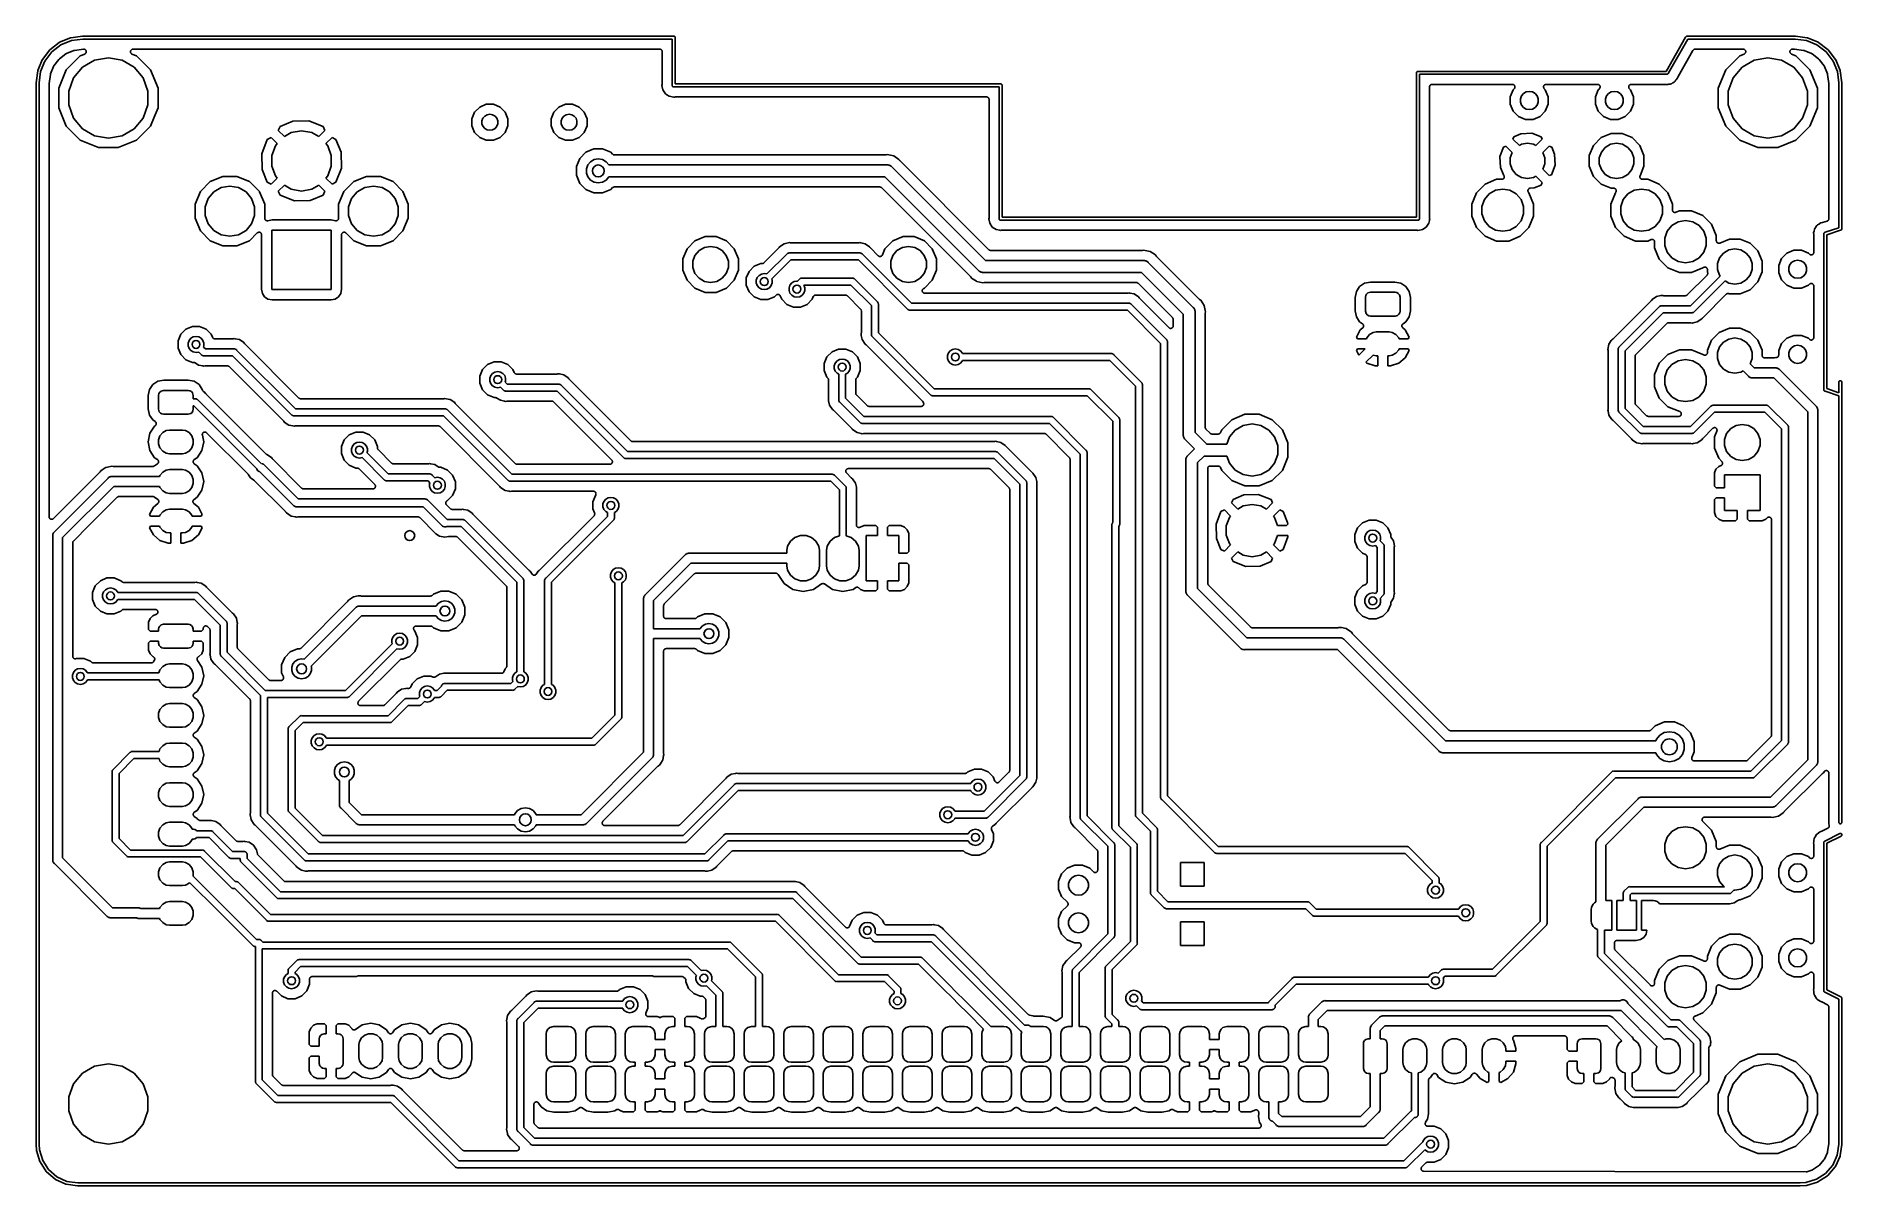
# Model space of a CAD drawing. Extents: x 51.7 to 143, y -96 to -37.9.
import ezdxf

# ---------------------------------------------------------------- set-up
doc = ezdxf.new("R2010")
doc.units = 0
doc.header["$MEASUREMENT"] = 0
doc.layers.add('BLACK', color=7, linetype='CONTINUOUS')

msp = doc.modelspace()

# ---------------------------------------------------------------- linework, layer by layer
at = {"layer": 'BLACK', "linetype": 'CONTINUOUS'}
for p, q in [((52.4399, -38.5831), (52.9133, -38.2198)), ((52.9133, -38.2198), (52.9303, -38.21)), ((52.9303, -38.21), (53.4816, -37.9816)), ((53.5299, -38.124), (52.9968, -38.3448)), ((53.4816, -37.9816), (53.5005, -37.9765)), ((53.5005, -37.9765), (54.0906, -37.8989)), ((54.1069, -38.048), (53.5299, -38.124)), ((54.0906, -37.8989), (54.0954, -37.898)), ((54.0954, -37.898), (83.9536, -37.898)), ((83.872, -38.048), (54.1069, -38.048)), ((83.872, -40.3926), (83.872, -38.048)), ((83.9536, -37.898), (83.9536, -37.898)), ((83.9536, -37.898), (83.9602, -37.898)), ((83.9602, -37.898), (83.9665, -37.9003)), ((83.9665, -37.9003), (83.973, -37.9014)), ((83.973, -37.9014), (83.9788, -37.9048)), ((83.9788, -37.9048), (83.9851, -37.907)), ((83.9851, -37.907), (83.9902, -37.9113)), ((83.9902, -37.9113), (83.996, -37.9147)), ((83.996, -37.9147), (84.0002, -37.9198)), ((84.0002, -37.9198), (84.0053, -37.924)), ((84.0053, -37.924), (84.0087, -37.9298)), ((84.0087, -37.9298), (84.013, -37.9349)), ((84.013, -37.9349), (84.0152, -37.9412)), ((84.0152, -37.9412), (84.0186, -37.947)), ((84.0186, -37.947), (84.0197, -37.9535)), ((84.0197, -37.9535), (84.022, -37.9598)), ((84.022, -37.9598), (84.022, -37.9664)), ((84.022, -37.9664), (84.022, -37.9664)), ((84.022, -37.9664), (84.022, -40.311)), ((134.068, -39.676), (135.06, -37.9413)), ((135.172, -38.048), (134.18, -39.7827)), ((135.06, -37.9413), (135.062, -37.9349)), ((135.062, -37.9349), (135.07, -37.9249)), ((135.07, -37.9249), (135.079, -37.9149)), ((135.079, -37.9147), (135.09, -37.9081)), ((135.079, -37.9148), (135.079, -37.9147)), ((135.079, -37.9149), (135.079, -37.9148)), ((135.09, -37.9081), (135.102, -37.9016)), ((135.102, -37.9014), (135.115, -37.8991)), ((135.102, -37.9015), (135.102, -37.9014)), ((135.102, -37.9016), (135.102, -37.9015)), ((135.115, -37.8991), (135.128, -37.8968)), ((135.128, -37.8968), (135.134, -37.898)), ((135.134, -37.898), (140.596, -37.898)), ((140.584, -38.048), (135.172, -38.048)), ((141.161, -38.124), (140.584, -38.048)), ((140.596, -37.898), (140.6, -37.8989)), ((140.6, -37.8989), (141.19, -37.9765)), ((141.694, -38.3448), (141.161, -38.124)), ((141.19, -37.9765), (141.19, -37.9765)), ((141.19, -37.9765), (141.209, -37.9816)), ((141.209, -37.9816), (141.761, -38.21)), ((141.761, -38.21), (141.778, -38.2198)), ((141.778, -38.2198), (141.778, -38.2198)), ((141.778, -38.2198), (142.251, -38.5831)), ((51.8246, -39.6386), (52.053, -39.0873)), ((52.1878, -39.1538), (51.967, -39.6869)), ((52.053, -39.0873), (52.0628, -39.0703)), ((52.0628, -39.0703), (52.4261, -38.5969)), ((52.539, -38.696), (52.1878, -39.1538)), ((52.4261, -38.5969), (52.4399, -38.5831)), ((52.9968, -38.3448), (52.539, -38.696)), ((52.6417, -39.3967), (52.8912, -39.0716)), ((52.8912, -39.0716), (52.9034, -39.0604)), ((52.9034, -39.0604), (52.9146, -39.0482)), ((52.9146, -39.0482), (53.2398, -38.7987)), ((53.2398, -38.7987), (53.2545, -38.791)), ((53.2545, -38.791), (53.2685, -38.7821)), ((53.9703, -38.8948), (53.2648, -39.6003)), ((53.2685, -38.7821), (53.6471, -38.6253)), ((53.6471, -38.6253), (53.6633, -38.6217)), ((53.6633, -38.6217), (53.6791, -38.6167)), ((53.6791, -38.6167), (54.132, -38.5571)), ((54.1984, -38.8003), (53.9703, -38.8948)), ((54.0856, -39.4653), (54.6964, -39.1126)), ((54.132, -38.5571), (54.1386, -38.5574)), ((54.1386, -38.5574), (54.1443, -38.5561)), ((54.1443, -38.5561), (54.1463, -38.5564)), ((54.1463, -38.5564), (54.1485, -38.556)), ((54.1485, -38.556), (54.1498, -38.556)), ((54.1498, -38.556), (54.1639, -38.5585)), ((54.1639, -38.5585), (54.176, -38.559)), ((54.176, -38.559), (54.1806, -38.5609)), ((54.1806, -38.5609), (54.188, -38.5619)), ((54.188, -38.5619), (54.1905, -38.5632)), ((54.1905, -38.5632), (54.1933, -38.5637)), ((54.1933, -38.5637), (54.2086, -38.5725)), ((54.2044, -38.7965), (54.1984, -38.8003)), ((54.2072, -38.7956), (54.2044, -38.7965)), ((54.214, -38.7905), (54.2072, -38.7956)), ((54.2086, -38.5725), (54.2168, -38.5759)), ((54.2147, -38.7899), (54.214, -38.7905)), ((54.2315, -38.7803), (54.2147, -38.7899)), ((54.2168, -38.5759), (54.2192, -38.5781)), ((54.2192, -38.5781), (54.2272, -38.5822)), ((54.2272, -38.5822), (54.2291, -38.5843)), ((54.2291, -38.5843), (54.2315, -38.5857)), ((54.2315, -38.5857), (54.2439, -38.6005)), ((54.2333, -38.7781), (54.2315, -38.7803)), ((54.2356, -38.7766), (54.2333, -38.7781)), ((54.2409, -38.7698), (54.2356, -38.7766)), ((54.2422, -38.7688), (54.2409, -38.7698)), ((54.2447, -38.7648), (54.2422, -38.7688)), ((54.2439, -38.6005), (54.2452, -38.6019)), ((54.2474, -38.7613), (54.2447, -38.7648)), ((54.2452, -38.6019), (54.2493, -38.6057)), ((54.2598, -38.7465), (54.2474, -38.7613)), ((54.2493, -38.6057), (54.2502, -38.6073)), ((54.2502, -38.6073), (54.257, -38.6148)), ((54.257, -38.6148), (54.258, -38.6174)), ((54.258, -38.6174), (54.2598, -38.6195)), ((54.2598, -38.6195), (54.2664, -38.6377)), ((54.2608, -38.7439), (54.2598, -38.7465)), ((54.2625, -38.7416), (54.2608, -38.7439)), ((54.2655, -38.7323), (54.2625, -38.7416)), ((54.2659, -38.7316), (54.2655, -38.7323)), ((54.2664, -38.7294), (54.2659, -38.7316)), ((54.2664, -38.6377), (54.2684, -38.6424)), ((54.2683, -38.7232), (54.2664, -38.7294)), ((54.2749, -38.7051), (54.2683, -38.7232)), ((54.2684, -38.6424), (54.2697, -38.6448)), ((54.2697, -38.6448), (54.2698, -38.6457)), ((54.2698, -38.6457), (54.2738, -38.6555)), ((54.2738, -38.6555), (54.274, -38.6583)), ((54.274, -38.6583), (54.2749, -38.6609)), ((54.2749, -38.6609), (54.2749, -38.6803)), ((54.2749, -38.6803), (54.2752, -38.6869)), ((54.2758, -38.6996), (54.2749, -38.7023)), ((54.2749, -38.7023), (54.2749, -38.7051)), ((54.2752, -38.6869), (54.2754, -38.6885)), ((54.2754, -38.6885), (54.2753, -38.6891)), ((54.2753, -38.6891), (54.2758, -38.6996)), ((54.6964, -39.1126), (55.391, -38.9901)), ((55.391, -38.9901), (56.0856, -39.1126)), ((56.0856, -39.1126), (56.6964, -39.4653)), ((56.5062, -38.6996), (56.5071, -38.6803)), ((56.5071, -38.7022), (56.5062, -38.6996)), ((56.5071, -38.6609), (56.508, -38.6583)), ((56.5071, -38.6803), (56.5071, -38.6609)), ((56.5071, -38.7051), (56.5071, -38.7022)), ((56.5137, -38.7232), (56.5071, -38.7051)), ((56.508, -38.6583), (56.5082, -38.6555)), ((56.5082, -38.6555), (56.5156, -38.6377)), ((56.5195, -38.7416), (56.5137, -38.7232)), ((56.5156, -38.6377), (56.5222, -38.6195)), ((56.5212, -38.7439), (56.5195, -38.7416)), ((56.5222, -38.7465), (56.5212, -38.7439)), ((56.5222, -38.6195), (56.524, -38.6174)), ((56.5346, -38.7613), (56.5222, -38.7465)), ((56.524, -38.6174), (56.525, -38.6148)), ((56.525, -38.6148), (56.5381, -38.6005)), ((56.5464, -38.7766), (56.5346, -38.7613)), ((56.5381, -38.6005), (56.5505, -38.5857)), ((56.5487, -38.7781), (56.5464, -38.7766)), ((56.5505, -38.7803), (56.5487, -38.7781)), ((56.5505, -38.5857), (56.553, -38.5843)), ((56.5673, -38.79), (56.5505, -38.7803)), ((56.553, -38.5843), (56.5548, -38.5822)), ((56.5548, -38.5822), (56.572, -38.5733)), ((56.5836, -38.8003), (56.5673, -38.79)), ((56.572, -38.5733), (56.5887, -38.5637)), ((56.8117, -38.8948), (56.5836, -38.8003)), ((56.5887, -38.5637), (56.5915, -38.5632)), ((56.5915, -38.5632), (56.594, -38.5619)), ((56.594, -38.5619), (56.6131, -38.5594)), ((56.6131, -38.5594), (56.6322, -38.556)), ((56.6322, -38.556), (83.237, -38.556)), ((57.5172, -39.6003), (56.8117, -38.8948)), ((83.237, -38.556), (83.2479, -38.5579)), ((83.2479, -38.5579), (83.2591, -38.5579)), ((83.2591, -38.5579), (83.2695, -38.5617)), ((83.2695, -38.5617), (83.2804, -38.5637)), ((83.2804, -38.5637), (83.2901, -38.5692)), ((83.2901, -38.5692), (83.3005, -38.573)), ((83.3005, -38.573), (83.309, -38.5802)), ((83.309, -38.5802), (83.3186, -38.5857)), ((83.3186, -38.5857), (83.3258, -38.5942)), ((83.3258, -38.5942), (83.3343, -38.6014)), ((83.3343, -38.6014), (83.3398, -38.611)), ((83.3398, -38.611), (83.347, -38.6195)), ((83.347, -38.6195), (83.3508, -38.6299)), ((83.3508, -38.6299), (83.3563, -38.6396)), ((83.3563, -38.6396), (83.3583, -38.6505)), ((83.3583, -38.6505), (83.3621, -38.6609)), ((83.3621, -38.6609), (83.3621, -38.6721)), ((83.3621, -38.6721), (83.364, -38.683)), ((83.364, -38.683), (83.364, -40.3161)), ((134.676, -39.9399), (135.43, -38.62)), ((135.43, -38.6195), (135.444, -38.6028)), ((135.43, -38.6198), (135.43, -38.6195)), ((135.43, -38.62), (135.43, -38.6198)), ((135.444, -38.6028), (135.458, -38.5861)), ((135.458, -38.5857), (135.477, -38.5748)), ((135.458, -38.5859), (135.458, -38.5857)), ((135.458, -38.5861), (135.458, -38.5859)), ((135.477, -38.5748), (135.496, -38.5639)), ((135.496, -38.5638), (135.497, -38.5637)), ((135.496, -38.5639), (135.496, -38.5638)), ((135.497, -38.5637), (135.518, -38.5599)), ((135.518, -38.5599), (135.539, -38.556)), ((135.539, -38.556), (135.54, -38.556)), ((135.54, -38.556), (135.54, -38.556)), ((135.54, -38.556), (137.97, -38.556)), ((137.79, -38.8948), (137.085, -39.6003)), ((138.018, -38.8003), (137.79, -38.8948)), ((137.906, -39.4653), (138.516, -39.1126)), ((137.97, -38.556), (137.989, -38.5594)), ((137.989, -38.5594), (138.008, -38.5619)), ((138.008, -38.5619), (138.011, -38.5632)), ((138.011, -38.5632), (138.013, -38.5637)), ((138.013, -38.5637), (138.03, -38.5733)), ((138.035, -38.7899), (138.018, -38.8003)), ((138.03, -38.5733), (138.047, -38.5822)), ((138.051, -38.7803), (138.035, -38.7899)), ((138.047, -38.5822), (138.049, -38.5843)), ((138.049, -38.5843), (138.051, -38.5857)), ((138.051, -38.5857), (138.064, -38.6005)), ((138.053, -38.7781), (138.051, -38.7803)), ((138.056, -38.7766), (138.053, -38.7781)), ((138.067, -38.7613), (138.056, -38.7766)), ((138.064, -38.6005), (138.077, -38.6148)), ((138.08, -38.7465), (138.067, -38.7613)), ((138.077, -38.6148), (138.078, -38.6174)), ((138.078, -38.6174), (138.08, -38.6195)), ((138.08, -38.6195), (138.086, -38.6377)), ((138.081, -38.7439), (138.08, -38.7465)), ((138.082, -38.7416), (138.081, -38.7439)), ((138.088, -38.7232), (138.082, -38.7416)), ((138.086, -38.6377), (138.094, -38.6555)), ((138.095, -38.7051), (138.088, -38.7232)), ((138.094, -38.6555), (138.094, -38.6583)), ((138.094, -38.6583), (138.095, -38.6609)), ((138.095, -38.6609), (138.095, -38.6803)), ((138.095, -38.6803), (138.096, -38.6996)), ((138.096, -38.6996), (138.095, -38.7023)), ((138.095, -38.7023), (138.095, -38.7051)), ((138.516, -39.1126), (139.211, -38.9901)), ((139.211, -38.9901), (139.906, -39.1126)), ((139.906, -39.1126), (140.516, -39.4653)), ((140.326, -38.6996), (140.327, -38.6803)), ((140.327, -38.7022), (140.326, -38.6996)), ((140.327, -38.6609), (140.328, -38.6583)), ((140.327, -38.6803), (140.327, -38.6609)), ((140.327, -38.7051), (140.327, -38.7022)), ((140.334, -38.7232), (140.327, -38.7051)), ((140.328, -38.6555), (140.336, -38.6377)), ((140.328, -38.6583), (140.328, -38.6555)), ((140.34, -38.7416), (140.334, -38.7232)), ((140.336, -38.6377), (140.342, -38.6195)), ((140.341, -38.7439), (140.34, -38.7416)), ((140.342, -38.7465), (140.341, -38.7439)), ((140.342, -38.6195), (140.344, -38.6174)), ((140.355, -38.7613), (140.342, -38.7465)), ((140.344, -38.6174), (140.345, -38.6148)), ((140.345, -38.6148), (140.358, -38.6005)), ((140.366, -38.7766), (140.355, -38.7613)), ((140.358, -38.6005), (140.371, -38.5857)), ((140.369, -38.7781), (140.366, -38.7766)), ((140.371, -38.7803), (140.369, -38.7781)), ((140.371, -38.5857), (140.373, -38.5843)), ((140.387, -38.79), (140.371, -38.7803)), ((140.373, -38.5843), (140.375, -38.5822)), ((140.375, -38.5822), (140.392, -38.5733)), ((140.404, -38.8003), (140.387, -38.79)), ((140.392, -38.5733), (140.409, -38.5637)), ((140.632, -38.8948), (140.404, -38.8003)), ((140.409, -38.5637), (140.411, -38.5632)), ((140.411, -38.5632), (140.414, -38.5619)), ((140.414, -38.5619), (140.433, -38.5594)), ((140.433, -38.5594), (140.452, -38.556)), ((140.452, -38.556), (140.542, -38.556)), ((140.542, -38.556), (140.551, -38.5575)), ((140.551, -38.5575), (140.559, -38.5571)), ((140.559, -38.5571), (141.012, -38.6167)), ((141.337, -39.6003), (140.632, -38.8948)), ((141.012, -38.6167), (141.028, -38.6217)), ((141.028, -38.6217), (141.044, -38.6253)), ((141.044, -38.6253), (141.423, -38.7821)), ((141.423, -38.7821), (141.437, -38.791)), ((141.437, -38.791), (141.451, -38.7987)), ((141.451, -38.7987), (141.776, -39.0482)), ((142.152, -38.696), (141.694, -38.3448)), ((141.776, -39.0482), (141.788, -39.0604)), ((141.788, -39.0604), (141.8, -39.0716)), ((141.8, -39.0716), (142.049, -39.3967)), ((142.503, -39.1538), (142.152, -38.696)), ((142.251, -38.5831), (142.265, -38.5969)), ((142.265, -38.5969), (142.628, -39.0703)), ((142.724, -39.6869), (142.503, -39.1538)), ((142.628, -39.0703), (142.638, -39.0873)), ((142.638, -39.0873), (142.866, -39.6386)), ((51.7418, -40.2476), (51.8195, -39.6576)), ((51.8195, -39.6576), (51.8246, -39.6386)), ((51.8246, -39.6386), (51.8246, -39.6386)), ((51.967, -39.6869), (51.891, -40.2639)), ((52.4001, -40.289), (52.4597, -39.8361)), ((52.4597, -39.8361), (52.4647, -39.8203)), ((52.4647, -39.8203), (52.4683, -39.8041)), ((52.4683, -39.8041), (52.6251, -39.4255)), ((52.6251, -39.4255), (52.634, -39.4115)), ((52.634, -39.4115), (52.6417, -39.3967)), ((53.2648, -39.6003), (52.883, -40.5221)), ((53.391, -40.6683), (53.6322, -40.0056)), ((53.6322, -40.0056), (54.0856, -39.4653)), ((56.6964, -39.4653), (57.1498, -40.0056)), ((57.1498, -40.0056), (57.391, -40.6683)), ((57.899, -40.5221), (57.5172, -39.6003)), ((121.464, -39.7378), (121.466, -39.7315)), ((121.464, -39.7444), (121.464, -39.7378)), ((121.464, -47.042), (121.464, -39.7444)), ((121.464, -39.7444), (121.464, -39.7444)), ((121.466, -39.7315), (121.467, -39.725)), ((121.467, -39.725), (121.471, -39.7192)), ((121.471, -39.7192), (121.473, -39.7129)), ((121.473, -39.7129), (121.477, -39.7078)), ((121.477, -39.7078), (121.481, -39.702)), ((121.481, -39.702), (121.486, -39.6978)), ((121.486, -39.6978), (121.49, -39.6927)), ((121.49, -39.6927), (121.496, -39.6893)), ((121.496, -39.6893), (121.501, -39.685)), ((121.501, -39.685), (121.507, -39.6828)), ((121.507, -39.6828), (121.513, -39.6794)), ((121.513, -39.6794), (121.52, -39.6783)), ((121.52, -39.6783), (121.526, -39.676)), ((121.526, -39.676), (121.532, -39.676)), ((121.532, -39.676), (121.532, -39.676)), ((121.532, -39.676), (134.068, -39.676)), ((134.106, -39.826), (121.614, -39.826)), ((121.614, -39.826), (121.614, -47.1236)), ((134.112, -39.8272), (134.106, -39.826)), ((134.125, -39.8248), (134.112, -39.8272)), ((134.138, -39.8226), (134.125, -39.8248)), ((134.15, -39.8159), (134.138, -39.8224)), ((134.138, -39.8224), (134.138, -39.8225)), ((134.138, -39.8225), (134.138, -39.8226)), ((134.161, -39.8093), (134.15, -39.8159)), ((134.169, -39.7992), (134.161, -39.8091)), ((134.161, -39.8091), (134.161, -39.8092)), ((134.161, -39.8092), (134.161, -39.8093)), ((134.178, -39.7891), (134.169, -39.7992)), ((134.18, -39.7827), (134.178, -39.7891)), ((134.532, -40.1713), (134.572, -40.1123)), ((134.572, -40.1123), (134.577, -40.1064)), ((134.577, -40.1064), (134.582, -40.0995)), ((134.582, -40.0995), (134.59, -40.0901)), ((134.59, -40.0901), (134.606, -40.0618)), ((134.606, -40.0618), (134.609, -40.0584)), ((134.609, -40.0584), (134.611, -40.0543)), ((134.611, -40.0543), (134.661, -39.9785)), ((134.661, -39.9781), (134.669, -39.9591)), ((134.661, -39.9785), (134.661, -39.9781)), ((134.669, -39.9591), (134.676, -39.9399)), ((137.085, -39.6003), (136.703, -40.5221)), ((137.211, -40.6683), (137.452, -40.0056)), ((137.452, -40.0056), (137.906, -39.4653)), ((140.516, -39.4653), (140.97, -40.0056)), ((140.97, -40.0056), (141.211, -40.6683)), ((141.719, -40.5221), (141.337, -39.6003)), ((142.049, -39.3967), (142.057, -39.4115)), ((142.057, -39.4115), (142.066, -39.4255)), ((142.066, -39.4255), (142.223, -39.8041)), ((142.223, -39.8041), (142.226, -39.8203)), ((142.226, -39.8203), (142.231, -39.8361)), ((142.231, -39.8361), (142.291, -40.289)), ((142.8, -40.2639), (142.724, -39.6869)), ((142.866, -39.6386), (142.871, -39.6576)), ((142.871, -39.6576), (142.949, -40.2476)), ((51.741, -40.2524), (51.7418, -40.2476)), ((51.741, -93.8596), (51.741, -40.2524)), ((51.891, -40.2639), (51.891, -93.8502)), ((52.399, -40.3055), (52.4005, -40.2973)), ((52.399, -62.1734), (52.399, -40.3055)), ((52.4005, -40.2973), (52.4001, -40.289)), ((52.883, -40.5221), (52.883, -41.5199)), ((53.391, -41.3737), (53.391, -40.6683)), ((57.391, -40.6683), (57.391, -41.3737)), ((57.899, -41.5199), (57.899, -40.5221)), ((83.3616, -40.3408), (83.3526, -40.386)), ((83.3526, -40.386), (83.3978, -40.6135)), ((83.3618, -40.3284), (83.3616, -40.3408)), ((83.364, -40.3161), (83.3618, -40.3284)), ((83.3978, -40.6135), (83.5267, -40.8063)), ((83.5267, -40.8063), (83.603, -40.8573)), ((83.603, -40.8573), (83.603, -40.8573)), ((83.603, -40.8573), (83.7195, -40.9352)), ((83.7195, -40.9352), (83.947, -40.9804)), ((83.872, -40.3992), (83.872, -40.3926)), ((83.872, -40.3926), (83.872, -40.3926)), ((83.8743, -40.4055), (83.872, -40.3992)), ((83.8754, -40.412), (83.8743, -40.4055)), ((83.8788, -40.4178), (83.8754, -40.412)), ((83.881, -40.4241), (83.8788, -40.4178)), ((83.8853, -40.4292), (83.881, -40.4241)), ((83.8887, -40.435), (83.8853, -40.4292)), ((83.8938, -40.4392), (83.8887, -40.435)), ((83.898, -40.4443), (83.8938, -40.4392)), ((83.9038, -40.4477), (83.898, -40.4443)), ((83.9089, -40.452), (83.9038, -40.4477)), ((83.9152, -40.4542), (83.9089, -40.452)), ((83.921, -40.4576), (83.9152, -40.4542)), ((83.9275, -40.4587), (83.921, -40.4576)), ((83.9338, -40.461), (83.9275, -40.4587)), ((83.9404, -40.461), (83.9338, -40.461)), ((100.382, -40.461), (83.9404, -40.461)), ((83.9404, -40.461), (83.9404, -40.461)), ((83.947, -40.9804), (83.9921, -40.9714)), ((83.9921, -40.9714), (84.0046, -40.9712)), ((84.0046, -40.9712), (84.0169, -40.969)), ((84.0169, -40.969), (99.747, -40.969)), ((84.022, -40.311), (100.464, -40.311)), ((99.747, -40.969), (99.7579, -40.9709)), ((99.7579, -40.9709), (99.7691, -40.9709)), ((99.7691, -40.9709), (99.7795, -40.9747)), ((99.7795, -40.9747), (99.7904, -40.9767)), ((99.7904, -40.9767), (99.8001, -40.9822)), ((99.8001, -40.9822), (99.8105, -40.986)), ((99.8105, -40.986), (99.819, -40.9932)), ((99.819, -40.9932), (99.8286, -40.9987)), ((99.8286, -40.9987), (99.8358, -41.0072)), ((99.8358, -41.0072), (99.8443, -41.0144)), ((99.8443, -41.0144), (99.8498, -41.024)), ((99.8498, -41.024), (99.857, -41.0325)), ((99.857, -41.0325), (99.8608, -41.0429)), ((99.8608, -41.0429), (99.8663, -41.0526)), ((100.382, -47.1038), (100.382, -40.461)), ((100.464, -40.311), (100.464, -40.311)), ((100.464, -40.311), (100.47, -40.311)), ((100.47, -40.311), (100.476, -40.3133)), ((100.476, -40.3133), (100.483, -40.3144)), ((100.483, -40.3144), (100.489, -40.3178)), ((100.489, -40.3178), (100.495, -40.32)), ((100.495, -40.32), (100.5, -40.3243)), ((100.5, -40.3243), (100.506, -40.3277)), ((100.506, -40.3277), (100.51, -40.3328)), ((100.51, -40.3328), (100.515, -40.337)), ((100.515, -40.337), (100.519, -40.3428)), ((100.519, -40.3428), (100.523, -40.3479)), ((100.523, -40.3479), (100.525, -40.3542)), ((100.525, -40.3542), (100.529, -40.36)), ((100.529, -40.36), (100.53, -40.3665)), ((100.53, -40.3665), (100.532, -40.3728)), ((100.532, -40.3728), (100.532, -40.3794)), ((100.532, -40.3794), (100.532, -40.3794)), ((100.532, -40.3794), (100.532, -47.042)), ((122.122, -40.461), (122.124, -40.4501)), ((122.122, -47.0471), (122.122, -40.461)), ((122.124, -40.4389), (122.128, -40.4285)), ((122.124, -40.4501), (122.124, -40.4389)), ((122.128, -40.4285), (122.13, -40.4176)), ((122.13, -40.4176), (122.135, -40.4079)), ((122.135, -40.4079), (122.139, -40.3975)), ((122.139, -40.3975), (122.146, -40.389)), ((122.146, -40.389), (122.152, -40.3794)), ((122.152, -40.3794), (122.16, -40.3722)), ((122.16, -40.3722), (122.167, -40.3637)), ((122.167, -40.3637), (122.177, -40.3582)), ((122.177, -40.3582), (122.185, -40.351)), ((122.185, -40.351), (122.196, -40.3472)), ((122.196, -40.3472), (122.206, -40.3417)), ((122.206, -40.3417), (122.217, -40.3397)), ((122.217, -40.3397), (122.227, -40.3359)), ((122.227, -40.3359), (122.238, -40.3359)), ((122.238, -40.3359), (122.249, -40.334)), ((122.249, -40.334), (126.313, -40.334)), ((126.348, -40.6053), (126.202, -40.9574)), ((126.202, -40.9574), (126.202, -41.3386)), ((126.313, -40.334), (126.329, -40.3369)), ((126.329, -40.3369), (126.345, -40.3383)), ((126.345, -40.3383), (126.351, -40.3407)), ((126.402, -40.5508), (126.348, -40.6053)), ((126.351, -40.3407), (126.356, -40.3417)), ((126.356, -40.3417), (126.37, -40.35)), ((126.37, -40.35), (126.385, -40.357)), ((126.385, -40.357), (126.389, -40.3609)), ((126.389, -40.3609), (126.394, -40.3637)), ((126.394, -40.3637), (126.405, -40.3764)), ((126.412, -40.5372), (126.402, -40.5508)), ((126.405, -40.3764), (126.417, -40.3882)), ((126.423, -40.5245), (126.412, -40.5372)), ((126.417, -40.3882), (126.419, -40.3932)), ((126.419, -40.3932), (126.423, -40.3975)), ((126.423, -40.3975), (126.428, -40.4131)), ((126.424, -40.5193), (126.423, -40.5245)), ((126.428, -40.5147), (126.424, -40.5193)), ((126.428, -40.4131), (126.435, -40.4281)), ((126.432, -40.4986), (126.428, -40.5147)), ((126.438, -40.4831), (126.432, -40.4986)), ((126.435, -40.4281), (126.436, -40.4337)), ((126.436, -40.4337), (126.438, -40.4389)), ((126.438, -40.4389), (126.438, -40.4555)), ((126.438, -40.4555), (126.439, -40.4721)), ((126.439, -40.4721), (126.438, -40.4775)), ((126.438, -40.4775), (126.438, -40.4831)), ((126.71, -41.0687), (126.764, -40.9195)), ((126.764, -40.9195), (126.866, -40.798)), ((126.866, -40.798), (127.004, -40.7186)), ((127.004, -40.7186), (127.16, -40.6911)), ((127.16, -40.6911), (127.316, -40.7186)), ((127.316, -40.7186), (127.454, -40.798)), ((127.454, -40.798), (127.556, -40.9195)), ((127.556, -40.9195), (127.61, -41.0687)), ((127.881, -40.4721), (127.882, -40.4555)), ((127.882, -40.4775), (127.881, -40.4721)), ((127.882, -40.4389), (127.884, -40.4337)), ((127.882, -40.4555), (127.882, -40.4389)), ((127.882, -40.4831), (127.882, -40.4775)), ((127.888, -40.4986), (127.882, -40.4831)), ((127.884, -40.4337), (127.885, -40.4281)), ((127.885, -40.4281), (127.892, -40.4131)), ((127.892, -40.5147), (127.888, -40.4986)), ((127.892, -40.4131), (127.897, -40.3975)), ((127.896, -40.5192), (127.892, -40.5147)), ((127.897, -40.5245), (127.896, -40.5192)), ((127.897, -40.3975), (127.901, -40.3932)), ((127.908, -40.5372), (127.897, -40.5245)), ((127.901, -40.3932), (127.903, -40.3882)), ((127.903, -40.3882), (127.915, -40.3764)), ((127.918, -40.5508), (127.908, -40.5372)), ((127.915, -40.3764), (127.926, -40.3637)), ((127.972, -40.6053), (127.918, -40.5508)), ((127.926, -40.3637), (127.931, -40.3609)), ((127.931, -40.3609), (127.935, -40.357)), ((127.935, -40.357), (127.95, -40.35)), ((127.95, -40.35), (127.964, -40.3417)), ((127.964, -40.3417), (127.969, -40.3407)), ((127.969, -40.3407), (127.975, -40.3383)), ((128.118, -40.9574), (127.972, -40.6053)), ((127.975, -40.3383), (127.991, -40.3369)), ((127.991, -40.3369), (128.007, -40.334)), ((128.007, -40.334), (130.613, -40.334)), ((128.118, -41.3386), (128.118, -40.9574)), ((130.648, -40.6053), (130.502, -40.9574)), ((130.502, -40.9574), (130.502, -41.3386)), ((130.613, -40.334), (130.629, -40.3369)), ((130.629, -40.3369), (130.645, -40.3383)), ((130.645, -40.3383), (130.651, -40.3407)), ((130.702, -40.5508), (130.648, -40.6053)), ((130.651, -40.3407), (130.656, -40.3417)), ((130.656, -40.3417), (130.67, -40.35)), ((130.67, -40.35), (130.685, -40.357)), ((130.685, -40.357), (130.689, -40.3609)), ((130.689, -40.3609), (130.694, -40.3637)), ((130.694, -40.3637), (130.705, -40.3764)), ((130.712, -40.5372), (130.702, -40.5508)), ((130.705, -40.3764), (130.717, -40.3882)), ((130.723, -40.5245), (130.712, -40.5372)), ((130.717, -40.3882), (130.719, -40.3932)), ((130.719, -40.3932), (130.723, -40.3975)), ((130.723, -40.3975), (130.728, -40.4131)), ((130.724, -40.5193), (130.723, -40.5245)), ((130.728, -40.5147), (130.724, -40.5193)), ((130.728, -40.4131), (130.735, -40.4281)), ((130.732, -40.4986), (130.728, -40.5147)), ((130.738, -40.4831), (130.732, -40.4986)), ((130.735, -40.4281), (130.736, -40.4337)), ((130.736, -40.4337), (130.738, -40.4389)), ((130.738, -40.4389), (130.738, -40.4555)), ((130.738, -40.4555), (130.739, -40.4721)), ((130.739, -40.4721), (130.738, -40.4775)), ((130.738, -40.4775), (130.738, -40.4831)), ((131.01, -41.0687), (131.064, -40.9195)), ((131.064, -40.9195), (131.166, -40.798)), ((131.166, -40.798), (131.304, -40.7186)), ((131.304, -40.7186), (131.46, -40.6911)), ((131.46, -40.6911), (131.616, -40.7186)), ((131.616, -40.7186), (131.754, -40.798)), ((131.754, -40.798), (131.856, -40.9195)), ((131.856, -40.9195), (131.91, -41.0687)), ((132.181, -40.4721), (132.182, -40.4555)), ((132.182, -40.4775), (132.181, -40.4721)), ((132.182, -40.4389), (132.184, -40.4337)), ((132.182, -40.4555), (132.182, -40.4389)), ((132.182, -40.4831), (132.182, -40.4775)), ((132.188, -40.4986), (132.182, -40.4831)), ((132.184, -40.4337), (132.185, -40.4281)), ((132.185, -40.4281), (132.192, -40.4131)), ((132.192, -40.5147), (132.188, -40.4986)), ((132.192, -40.4131), (132.197, -40.3975)), ((132.196, -40.5192), (132.192, -40.5147)), ((132.197, -40.5245), (132.196, -40.5192)), ((132.197, -40.3975), (132.201, -40.3932)), ((132.208, -40.5372), (132.197, -40.5245)), ((132.201, -40.3932), (132.203, -40.3882)), ((132.203, -40.3882), (132.215, -40.3764)), ((132.218, -40.5508), (132.208, -40.5372)), ((132.215, -40.3764), (132.226, -40.3637)), ((132.272, -40.6053), (132.218, -40.5508)), ((132.226, -40.3637), (132.231, -40.3609)), ((132.231, -40.3609), (132.235, -40.357)), ((132.235, -40.357), (132.25, -40.35)), ((132.25, -40.35), (132.264, -40.3417)), ((132.264, -40.3417), (132.269, -40.3407)), ((132.269, -40.3407), (132.275, -40.3383)), ((132.418, -40.9574), (132.272, -40.6053)), ((132.275, -40.3383), (132.291, -40.3369)), ((132.291, -40.3369), (132.307, -40.334)), ((132.307, -40.334), (133.996, -40.334)), ((132.418, -41.3386), (132.418, -40.9574)), ((133.996, -40.334), (134.017, -40.3375)), ((134.017, -40.3375), (134.037, -40.3406)), ((134.037, -40.3407), (134.128, -40.3343)), ((134.037, -40.3406), (134.037, -40.3407)), ((134.128, -40.3343), (134.132, -40.3348)), ((134.132, -40.3348), (134.137, -40.334)), ((134.137, -40.334), (134.169, -40.334)), ((134.169, -40.334), (134.182, -40.3316)), ((134.182, -40.3316), (134.19, -40.3314)), ((134.19, -40.3314), (134.198, -40.3294)), ((134.198, -40.3294), (134.268, -40.3245)), ((134.268, -40.3245), (134.287, -40.3152)), ((134.287, -40.3152), (134.303, -40.3104)), ((134.303, -40.3104), (134.319, -40.3042)), ((134.319, -40.3042), (134.339, -40.3002)), ((134.339, -40.3002), (134.399, -40.2607)), ((134.399, -40.2607), (134.406, -40.2575)), ((134.406, -40.2575), (134.412, -40.2527)), ((134.412, -40.2527), (134.476, -40.221)), ((134.476, -40.221), (134.49, -40.2052)), ((134.49, -40.2052), (134.503, -40.1946)), ((134.503, -40.1946), (134.515, -40.1829)), ((134.515, -40.1829), (134.532, -40.1713)), ((136.703, -40.5221), (136.703, -41.5199)), ((137.211, -41.3737), (137.211, -40.6683)), ((141.211, -40.6683), (141.211, -41.3737)), ((141.719, -41.5199), (141.719, -40.5221)), ((142.291, -40.289), (142.291, -40.2973)), ((142.291, -40.2973), (142.292, -40.3055)), ((142.292, -40.3055), (142.292, -47.1133)), ((142.8, -47.5709), (142.8, -40.2639)), ((142.949, -40.2476), (142.95, -40.2524)), ((142.95, -40.2524), (142.95, -47.6128)), ((52.883, -41.5199), (53.2648, -42.4417)), ((53.6322, -42.0364), (53.391, -41.3737)), ((57.391, -41.3737), (57.1498, -42.0364)), ((57.7028, -41.9935), (57.899, -41.5199)), ((73.8902, -41.7337), (73.752, -42.0674)), ((74.1457, -41.4782), (73.8902, -41.7337)), ((74.4794, -41.34), (74.1457, -41.4782)), ((74.3082, -42.0449), (74.3989, -41.9369)), ((74.3989, -41.9369), (74.5211, -41.8663)), ((74.8406, -41.34), (74.4794, -41.34)), ((74.5211, -41.8663), (74.66, -41.8418)), ((74.66, -41.8418), (74.7989, -41.8663)), ((74.7989, -41.8663), (74.9211, -41.9369)), ((75.1743, -41.4782), (74.8406, -41.34)), ((74.9211, -41.9369), (75.0118, -42.0449)), ((75.4298, -41.7337), (75.1743, -41.4782)), ((75.568, -42.0674), (75.4298, -41.7337)), ((77.8902, -41.7337), (77.752, -42.0674)), ((78.1457, -41.4782), (77.8902, -41.7337)), ((78.4794, -41.34), (78.1457, -41.4782)), ((78.3082, -42.0449), (78.3989, -41.9369)), ((78.3989, -41.9369), (78.5211, -41.8663)), ((78.8406, -41.34), (78.4794, -41.34)), ((78.5211, -41.8663), (78.66, -41.8418)), ((78.66, -41.8418), (78.7989, -41.8663)), ((78.7989, -41.8663), (78.9211, -41.9369)), ((79.1743, -41.4782), (78.8406, -41.34)), ((78.9211, -41.9369), (79.0118, -42.0449)), ((79.4298, -41.7337), (79.1743, -41.4782)), ((79.568, -42.0674), (79.4298, -41.7337)), ((99.8663, -41.0526), (99.8683, -41.0635)), ((99.8683, -41.0635), (99.8721, -41.0739)), ((99.8721, -41.0739), (99.8721, -41.0851)), ((99.8721, -41.0851), (99.874, -41.096)), ((99.874, -41.096), (99.874, -47.0471)), ((126.202, -41.3386), (126.348, -41.6907)), ((126.348, -41.6907), (126.617, -41.9602)), ((126.71, -41.2273), (126.71, -41.0687)), ((126.764, -41.3765), (126.71, -41.2273)), ((126.866, -41.498), (126.764, -41.3765)), ((127.004, -41.5774), (126.866, -41.498)), ((127.16, -41.6049), (127.004, -41.5774)), ((127.316, -41.5774), (127.16, -41.6049)), ((127.454, -41.498), (127.316, -41.5774)), ((127.556, -41.3765), (127.454, -41.498)), ((127.61, -41.2273), (127.556, -41.3765)), ((127.61, -41.0687), (127.61, -41.2273)), ((127.703, -41.9602), (127.972, -41.6907)), ((127.972, -41.6907), (128.118, -41.3386)), ((130.502, -41.3386), (130.648, -41.6907)), ((130.648, -41.6907), (130.917, -41.9602)), ((131.01, -41.2273), (131.01, -41.0687)), ((131.064, -41.3765), (131.01, -41.2273)), ((131.166, -41.498), (131.064, -41.3765)), ((131.304, -41.5774), (131.166, -41.498)), ((131.46, -41.6049), (131.304, -41.5774)), ((131.616, -41.5774), (131.46, -41.6049)), ((131.754, -41.498), (131.616, -41.5774)), ((131.856, -41.3765), (131.754, -41.498)), ((131.91, -41.2273), (131.856, -41.3765)), ((131.91, -41.0687), (131.91, -41.2273)), ((132.003, -41.9602), (132.272, -41.6907)), ((132.272, -41.6907), (132.418, -41.3386)), ((136.703, -41.5199), (137.085, -42.4417)), ((137.452, -42.0364), (137.211, -41.3737)), ((141.211, -41.3737), (140.97, -42.0364)), ((141.337, -42.4417), (141.719, -41.5199)), ((53.2648, -42.4417), (53.9703, -43.1472)), ((54.0856, -42.5767), (53.6322, -42.0364)), ((54.6964, -42.9294), (54.0856, -42.5767)), ((56.6964, -42.5767), (56.0856, -42.9294)), ((57.1498, -42.0364), (56.6964, -42.5767)), ((56.8117, -43.1472), (57.3666, -42.5922)), ((57.3666, -42.5922), (57.5172, -42.4417)), ((57.3666, -42.5922), (57.3666, -42.5922)), ((57.5172, -42.4417), (57.7028, -41.9935)), ((57.7028, -41.9935), (57.7028, -41.9935)), ((64.0687, -42.4625), (63.9712, -42.657)), ((63.9712, -42.657), (64.2807, -42.9664)), ((64.712, -42.196), (64.0687, -42.4625)), ((64.2807, -42.9664), (64.6301, -42.7647)), ((64.6301, -42.7647), (65.151, -42.6729)), ((65.512, -42.1807), (64.712, -42.196)), ((65.151, -42.6729), (65.6719, -42.7647)), ((66.2339, -42.4637), (65.512, -42.1807)), ((65.6719, -42.7647), (66.0213, -42.9664)), ((66.0213, -42.9664), (66.3308, -42.657)), ((66.3308, -42.657), (66.2339, -42.4637)), ((73.752, -42.0674), (73.752, -42.4286)), ((73.752, -42.4286), (73.8902, -42.7623)), ((73.8902, -42.7623), (74.1457, -43.0178)), ((74.26, -42.1775), (74.3082, -42.0449)), ((74.26, -42.3185), (74.26, -42.1775)), ((74.3082, -42.4511), (74.26, -42.3185)), ((74.3989, -42.5591), (74.3082, -42.4511)), ((74.5211, -42.6297), (74.3989, -42.5591)), ((74.66, -42.6542), (74.5211, -42.6297)), ((74.7989, -42.6297), (74.66, -42.6542)), ((74.9211, -42.5591), (74.7989, -42.6297)), ((75.0118, -42.4511), (74.9211, -42.5591)), ((75.0118, -42.0449), (75.06, -42.1775)), ((75.06, -42.3185), (75.0118, -42.4511)), ((75.06, -42.1775), (75.06, -42.3185)), ((75.1743, -43.0178), (75.4298, -42.7623)), ((75.4298, -42.7623), (75.568, -42.4286)), ((75.568, -42.4286), (75.568, -42.0674)), ((77.752, -42.0674), (77.752, -42.4286)), ((77.752, -42.4286), (77.8902, -42.7623)), ((77.8902, -42.7623), (78.1457, -43.0178)), ((78.26, -42.1775), (78.3082, -42.0449)), ((78.26, -42.3185), (78.26, -42.1775)), ((78.3082, -42.4511), (78.26, -42.3185)), ((78.3989, -42.5591), (78.3082, -42.4511)), ((78.5211, -42.6297), (78.3989, -42.5591)), ((78.66, -42.6542), (78.5211, -42.6297)), ((78.7989, -42.6297), (78.66, -42.6542)), ((78.9211, -42.5591), (78.7989, -42.6297)), ((79.0118, -42.4511), (78.9211, -42.5591)), ((79.0118, -42.0449), (79.06, -42.1775)), ((79.06, -42.3185), (79.0118, -42.4511)), ((79.06, -42.1775), (79.06, -42.3185)), ((79.1743, -43.0178), (79.4298, -42.7623)), ((79.4298, -42.7623), (79.568, -42.4286)), ((79.568, -42.4286), (79.568, -42.0674)), ((126.734, -42.8263), (126.375, -42.9751)), ((126.617, -41.9602), (126.969, -42.106)), ((127.287, -42.8024), (126.734, -42.8263)), ((126.969, -42.106), (127.351, -42.106)), ((127.77, -42.9783), (127.287, -42.8024)), ((127.351, -42.106), (127.703, -41.9602)), ((131.297, -42.813), (130.789, -43.0236)), ((130.917, -41.9602), (131.269, -42.106)), ((131.269, -42.106), (131.651, -42.106)), ((131.847, -42.813), (131.297, -42.813)), ((131.651, -42.106), (132.003, -41.9602)), ((132.355, -43.0235), (131.847, -42.813)), ((137.085, -42.4417), (137.79, -43.1472)), ((137.906, -42.5767), (137.452, -42.0364)), ((138.516, -42.9294), (137.906, -42.5767)), ((140.516, -42.5767), (139.906, -42.9294)), ((140.97, -42.0364), (140.516, -42.5767)), ((140.632, -43.1472), (141.337, -42.4417)), ((53.9703, -43.1472), (54.8921, -43.529)), ((55.391, -43.0519), (54.6964, -42.9294)), ((54.8921, -43.529), (55.8899, -43.529)), ((56.0856, -42.9294), (55.391, -43.0519)), ((55.8899, -43.529), (56.8117, -43.1472)), ((63.4187, -43.1131), (63.1357, -43.835)), ((63.612, -43.0162), (63.4187, -43.1131)), ((63.9224, -43.3266), (63.612, -43.0162)), ((63.651, -43.9315), (63.8319, -43.4344)), ((63.8319, -43.4344), (63.9224, -43.3266)), ((66.69, -43.0162), (66.3796, -43.3266)), ((66.3796, -43.3266), (66.4701, -43.4344)), ((66.4701, -43.4344), (66.651, -43.9315)), ((66.8845, -43.1137), (66.69, -43.0162)), ((67.151, -43.757), (66.8845, -43.1137)), ((67.1663, -44.557), (67.151, -43.757)), ((74.1457, -43.0178), (74.4794, -43.156)), ((74.4794, -43.156), (74.8406, -43.156)), ((74.8406, -43.156), (75.1743, -43.0178)), ((78.1457, -43.0178), (78.4794, -43.156)), ((78.4794, -43.156), (78.8406, -43.156)), ((78.8406, -43.156), (79.1743, -43.0178)), ((79.5094, -43.7647), (79.1977, -44.0764)), ((79.9166, -43.596), (79.5094, -43.7647)), ((80.3574, -43.596), (79.9166, -43.596)), ((80.7646, -43.7647), (80.3574, -43.596)), ((80.8588, -43.8588), (80.7646, -43.7647)), ((125.854, -43.4983), (125.678, -43.981)), ((125.975, -43.4586), (125.854, -43.4983)), ((126.293, -43.7767), (125.975, -43.4586)), ((126.197, -44.0417), (126.293, -43.7767)), ((126.375, -42.9751), (126.335, -43.0994)), ((126.335, -43.0994), (126.659, -43.424)), ((126.659, -43.424), (126.768, -43.3611)), ((126.768, -43.3611), (127.072, -43.3075)), ((127.072, -43.3075), (127.376, -43.3611)), ((127.376, -43.3611), (127.485, -43.424)), ((127.485, -43.424), (127.809, -43.0994)), ((127.809, -43.0994), (127.77, -42.9783)), ((128.169, -43.4586), (127.851, -43.7767)), ((127.851, -43.7767), (127.947, -44.0417)), ((128.293, -43.4994), (128.169, -43.4586)), ((128.442, -43.8584), (128.293, -43.4994)), ((130.4, -43.4126), (130.189, -43.9209)), ((130.789, -43.0236), (130.4, -43.4126)), ((130.697, -44.0417), (130.803, -43.7518)), ((130.803, -43.7518), (131.001, -43.5154)), ((131.001, -43.5154), (131.268, -43.3611)), ((131.268, -43.3611), (131.572, -43.3075)), ((131.572, -43.3075), (131.876, -43.3611)), ((131.876, -43.3611), (132.143, -43.5154)), ((132.143, -43.5154), (132.341, -43.7518)), ((132.341, -43.7518), (132.447, -44.0417)), ((132.744, -43.4126), (132.355, -43.0235)), ((132.955, -43.9209), (132.744, -43.4126)), ((137.79, -43.1472), (138.712, -43.529)), ((139.211, -43.0519), (138.516, -42.9294)), ((138.712, -43.529), (139.71, -43.529)), ((139.906, -42.9294), (139.211, -43.0519)), ((139.71, -43.529), (140.632, -43.1472)), ((63.1357, -43.835), (63.151, -44.635)), ((63.151, -44.635), (63.4175, -45.2783)), ((63.651, -44.4605), (63.651, -43.9315)), ((63.8319, -44.9576), (63.651, -44.4605)), ((66.651, -44.4605), (66.4701, -44.9576)), ((66.651, -43.9315), (66.651, -44.4605)), ((66.8833, -45.2789), (67.1663, -44.557)), ((79.1977, -44.0764), (79.029, -44.4836)), ((79.029, -44.4836), (79.029, -44.9244)), ((79.537, -44.5982), (79.6094, -44.3994)), ((79.537, -44.8098), (79.537, -44.5982)), ((79.6094, -44.3994), (79.7454, -44.2373)), ((79.7454, -44.2373), (79.9286, -44.1315)), ((79.9286, -44.1315), (80.137, -44.0947)), ((80.137, -44.0947), (80.3454, -44.1315)), ((80.3454, -44.1315), (80.5286, -44.2373)), ((80.5286, -44.2373), (80.6646, -44.3994)), ((80.6646, -44.3994), (80.6663, -44.404)), ((80.6663, -44.404), (94.7289, -44.404)), ((80.8633, -43.862), (80.8588, -43.8588)), ((80.8669, -43.8663), (80.8633, -43.862)), ((80.8813, -43.8746), (80.8669, -43.8663)), ((80.8949, -43.8841), (80.8813, -43.8746)), ((80.9003, -43.8855), (80.8949, -43.8841)), ((80.9051, -43.8883), (80.9003, -43.8855)), ((80.9215, -43.8912), (80.9051, -43.8883)), ((80.9375, -43.8955), (80.9215, -43.8912)), ((80.9431, -43.895), (80.9375, -43.8955)), ((80.9486, -43.896), (80.9431, -43.895)), ((94.6499, -43.896), (80.9486, -43.896)), ((94.6622, -43.8938), (94.6499, -43.896)), ((94.6747, -43.8936), (94.6622, -43.8938)), ((94.742, -43.8802), (94.6747, -43.8936)), ((94.7289, -44.404), (94.7685, -44.4005)), ((94.8093, -43.8936), (94.742, -43.8802)), ((94.7685, -44.4005), (94.807, -44.4108)), ((94.807, -44.4108), (94.8462, -44.4177)), ((95.0573, -43.9429), (94.8093, -43.8936)), ((94.8462, -44.4177), (94.8578, -44.4244)), ((94.8578, -44.4244), (94.8707, -44.4279)), ((94.8707, -44.4279), (94.9033, -44.4507)), ((94.9033, -44.4507), (94.9378, -44.4706)), ((94.9378, -44.4706), (94.9634, -44.5011)), ((94.9634, -44.5011), (99.6923, -49.23)), ((95.3245, -44.1215), (95.0573, -43.9429)), ((95.3627, -44.1785), (95.3245, -44.1215)), ((95.3713, -44.1875), (95.3627, -44.1785)), ((95.3785, -44.1978), (95.3713, -44.1875)), ((99.8655, -48.6848), (95.3785, -44.1978)), ((125.678, -43.981), (125.702, -44.5336)), ((125.702, -44.5336), (125.856, -44.9038)), ((126.197, -44.3503), (126.197, -44.0417)), ((126.303, -44.6402), (126.197, -44.3503)), ((126.501, -44.8766), (126.303, -44.6402)), ((127.947, -44.3503), (127.851, -44.6153)), ((127.851, -44.6153), (128.169, -44.9334)), ((127.947, -44.0417), (127.947, -44.3503)), ((128.29, -44.8937), (128.466, -44.411)), ((128.466, -44.411), (128.442, -43.8584)), ((130.189, -43.9209), (130.189, -44.4711)), ((130.189, -44.4711), (130.4, -44.9794)), ((130.697, -44.3503), (130.697, -44.0417)), ((130.803, -44.6402), (130.697, -44.3503)), ((131.001, -44.8766), (130.803, -44.6402)), ((132.341, -44.6402), (132.143, -44.8766)), ((132.447, -44.3503), (132.341, -44.6402)), ((132.447, -44.0417), (132.447, -44.3503)), ((132.756, -44.9524), (132.955, -44.4711)), ((132.955, -44.4711), (132.955, -43.9209)), ((60.5322, -45.2456), (60.0376, -45.7402)), ((61.1783, -44.978), (60.5322, -45.2456)), ((60.7121, -45.7637), (61.0939, -45.5433)), ((61.0939, -45.5433), (61.528, -45.4667)), ((61.8777, -44.978), (61.1783, -44.978)), ((61.528, -45.4667), (61.9621, -45.5433)), ((62.5238, -45.2456), (61.8777, -44.978)), ((61.9621, -45.5433), (62.3439, -45.7637)), ((63.0184, -45.7402), (62.5238, -45.2456)), ((63.4175, -45.2783), (63.612, -45.3758)), ((63.612, -45.3758), (63.9224, -45.0654)), ((63.9224, -45.0654), (63.8319, -44.9576)), ((64.2807, -45.4256), (63.9712, -45.735)), ((64.6301, -45.6273), (64.2807, -45.4256)), ((66.0213, -45.4256), (65.6719, -45.6273)), ((66.3308, -45.735), (66.0213, -45.4256)), ((66.4701, -44.9576), (66.3796, -45.0654)), ((66.3796, -45.0654), (66.69, -45.3758)), ((66.69, -45.3758), (66.8833, -45.2789)), ((67.7822, -45.2456), (67.2876, -45.7402)), ((68.4283, -44.978), (67.7822, -45.2456)), ((67.9621, -45.7637), (68.3439, -45.5433)), ((68.3439, -45.5433), (68.778, -45.4667)), ((69.1277, -44.978), (68.4283, -44.978)), ((68.778, -45.4667), (69.2121, -45.5433)), ((69.7738, -45.2456), (69.1277, -44.978)), ((69.2121, -45.5433), (69.5939, -45.7637)), ((70.2684, -45.7402), (69.7738, -45.2456)), ((79.029, -44.9244), (79.1977, -45.3316)), ((79.1977, -45.3316), (79.5094, -45.6433)), ((79.6094, -45.0086), (79.537, -44.8098)), ((79.7454, -45.1707), (79.6094, -45.0086)), ((79.9286, -45.2765), (79.7454, -45.1707)), ((80.137, -45.3133), (79.9286, -45.2765)), ((80.3454, -45.2765), (80.137, -45.3133)), ((80.5286, -45.1707), (80.3454, -45.2765)), ((80.6646, -45.0086), (80.5286, -45.1707)), ((80.6663, -45.004), (80.6646, -45.0086)), ((94.6177, -45.004), (80.6663, -45.004)), ((80.7646, -45.6433), (80.8588, -45.5492)), ((80.8588, -45.5492), (80.8633, -45.546)), ((80.8633, -45.546), (80.8669, -45.5417)), ((80.8669, -45.5417), (80.8813, -45.5334)), ((80.8813, -45.5334), (80.8949, -45.5239)), ((80.8949, -45.5239), (80.9003, -45.5225)), ((80.9003, -45.5225), (80.9051, -45.5197)), ((80.9051, -45.5197), (80.9215, -45.5168)), ((80.9215, -45.5168), (80.9375, -45.5125)), ((80.9375, -45.5125), (80.9431, -45.513)), ((80.9431, -45.513), (80.9486, -45.512)), ((80.9486, -45.512), (94.3547, -45.512)), ((94.3547, -45.512), (94.3602, -45.513)), ((94.3602, -45.513), (94.3658, -45.5125)), ((94.3658, -45.5125), (94.3818, -45.5168)), ((94.3818, -45.5168), (94.3981, -45.5197)), ((94.3981, -45.5197), (94.403, -45.5225)), ((94.403, -45.5225), (94.4084, -45.5239)), ((94.4084, -45.5239), (94.422, -45.5334)), ((94.422, -45.5334), (94.4363, -45.5417)), ((94.4363, -45.5417), (94.4399, -45.546)), ((94.4399, -45.546), (94.4445, -45.5492)), ((94.4445, -45.5492), (98.9315, -50.0362)), ((99.3466, -49.7329), (94.6177, -45.004)), ((124.939, -45.3652), (124.501, -45.8035)), ((125.512, -45.128), (124.939, -45.3652)), ((125.774, -45.128), (125.512, -45.128)), ((125.776, -45.1276), (125.774, -45.128)), ((125.778, -45.1279), (125.776, -45.1276)), ((125.798, -45.1238), (125.778, -45.1279)), ((125.817, -45.1203), (125.798, -45.1238)), ((125.819, -45.1193), (125.817, -45.1203)), ((125.821, -45.1189), (125.819, -45.1193)), ((125.838, -45.1083), (125.821, -45.1189)), ((125.856, -45.0983), (125.838, -45.1083)), ((125.856, -44.9038), (125.868, -44.9191)), ((125.857, -45.0967), (125.856, -45.0983)), ((125.859, -45.0956), (125.857, -45.0967)), ((125.871, -45.0799), (125.859, -45.0956)), ((125.868, -44.9191), (125.882, -44.934)), ((125.884, -45.0645), (125.871, -45.0799)), ((125.882, -44.934), (125.883, -44.9359)), ((125.883, -44.9359), (125.884, -44.9375)), ((125.884, -44.9375), (125.891, -44.9563)), ((125.885, -45.0626), (125.884, -45.0645)), ((125.886, -45.061), (125.885, -45.0626)), ((125.892, -45.0419), (125.886, -45.061)), ((125.891, -44.9563), (125.898, -44.975)), ((125.899, -45.0231), (125.892, -45.0419)), ((125.898, -44.975), (125.898, -44.977)), ((125.898, -44.977), (125.899, -44.9789)), ((125.899, -44.9789), (125.899, -44.999)), ((125.899, -44.999), (125.9, -45.0191)), ((125.9, -45.0191), (125.899, -45.021)), ((125.899, -45.021), (125.899, -45.0231)), ((126.768, -45.0309), (126.501, -44.8766)), ((127.072, -45.0845), (126.768, -45.0309)), ((127.376, -45.0309), (127.072, -45.0845)), ((127.134, -45.6073), (127.141, -45.6029)), ((127.141, -45.6029), (127.147, -45.597)), ((127.147, -45.597), (127.16, -45.5911)), ((127.16, -45.5911), (127.171, -45.5837)), ((127.171, -45.5837), (127.18, -45.5819)), ((127.18, -45.5819), (127.187, -45.5783)), ((127.187, -45.5783), (127.201, -45.5771)), ((127.201, -45.5771), (127.214, -45.5741)), ((127.214, -45.5741), (127.41, -45.5657)), ((127.485, -44.968), (127.376, -45.0309)), ((127.41, -45.5657), (127.769, -45.4169)), ((127.809, -45.2926), (127.485, -44.968)), ((127.769, -45.4169), (127.809, -45.2926)), ((128.169, -44.9334), (128.29, -44.8937)), ((130.4, -44.9794), (130.789, -45.3684)), ((130.789, -45.3684), (131.297, -45.579)), ((131.268, -45.0309), (131.001, -44.8766)), ((131.572, -45.0845), (131.268, -45.0309)), ((131.297, -45.579), (131.429, -45.579)), ((131.429, -45.579), (131.445, -45.5819)), ((131.445, -45.5819), (131.462, -45.5833)), ((131.462, -45.5833), (131.467, -45.5857)), ((131.467, -45.5857), (131.472, -45.5867)), ((131.472, -45.5867), (131.487, -45.595)), ((131.487, -45.595), (131.502, -45.602)), ((131.502, -45.602), (131.506, -45.6059)), ((131.876, -45.0309), (131.572, -45.0845)), ((132.143, -44.8766), (131.876, -45.0309)), ((132.746, -44.9955), (132.748, -44.9873)), ((132.748, -45.0092), (132.746, -44.9955)), ((132.748, -44.9789), (132.753, -44.9659)), ((132.748, -44.9873), (132.748, -44.9789)), ((132.748, -45.0231), (132.748, -45.0092)), ((132.751, -45.0309), (132.748, -45.0231)), ((132.752, -45.0392), (132.751, -45.0309)), ((132.758, -45.0515), (132.752, -45.0392)), ((132.753, -44.9659), (132.756, -44.9524)), ((132.763, -45.0645), (132.758, -45.0515)), ((132.768, -45.0709), (132.763, -45.0645)), ((132.772, -45.0783), (132.768, -45.0709)), ((132.782, -45.0877), (132.772, -45.0783)), ((132.791, -45.0983), (132.782, -45.0877)), ((132.799, -45.1025), (132.791, -45.0983)), ((132.805, -45.1081), (132.799, -45.1025)), ((132.818, -45.1134), (132.805, -45.1081)), ((132.83, -45.1203), (132.818, -45.1134)), ((132.838, -45.1218), (132.83, -45.1203)), ((132.845, -45.125), (132.838, -45.1218)), ((132.859, -45.1256), (132.845, -45.125)), ((132.873, -45.128), (132.859, -45.1256)), ((133.142, -45.128), (132.873, -45.128)), ((133.715, -45.3652), (133.142, -45.128)), ((134.153, -45.8035), (133.715, -45.3652)), ((60.0376, -45.7402), (59.77, -46.3863)), ((59.77, -46.3863), (59.77, -47.0857)), ((60.278, -46.5156), (60.4288, -46.1014)), ((60.278, -46.9564), (60.278, -46.5156)), ((60.4288, -46.1014), (60.7121, -45.7637)), ((62.3439, -45.7637), (62.6272, -46.1014)), ((62.6272, -46.1014), (62.778, -46.5156)), ((62.778, -46.5156), (62.778, -46.9564)), ((63.026, -45.7586), (63.0184, -45.7402)), ((63.286, -46.3863), (63.026, -45.7586)), ((63.026, -45.7586), (63.026, -45.7586)), ((63.286, -47.0959), (63.286, -46.3863)), ((63.9712, -45.735), (64.0681, -45.9283)), ((64.0681, -45.9283), (64.79, -46.2113)), ((65.151, -45.7191), (64.6301, -45.6273)), ((64.79, -46.2113), (65.59, -46.196)), ((65.6719, -45.6273), (65.151, -45.7191)), ((65.59, -46.196), (66.2333, -45.9295)), ((66.2333, -45.9295), (66.3308, -45.735)), ((67.2876, -45.7402), (67.02, -46.3863)), ((67.02, -46.3863), (67.02, -47.0967)), ((67.528, -46.5156), (67.6788, -46.1014)), ((67.528, -46.9564), (67.528, -46.5156)), ((67.6788, -46.1014), (67.9621, -45.7637)), ((69.5939, -45.7637), (69.8772, -46.1014)), ((69.8772, -46.1014), (70.028, -46.5156)), ((70.028, -46.5156), (70.028, -46.9564)), ((70.536, -46.3863), (70.2684, -45.7402)), ((70.536, -47.0857), (70.536, -46.3863)), ((79.5094, -45.6433), (79.9166, -45.812)), ((79.9166, -45.812), (80.3574, -45.812)), ((80.3574, -45.812), (80.7646, -45.6433)), ((124.501, -45.8035), (124.264, -46.3761)), ((124.264, -46.3761), (124.264, -46.9959)), ((124.772, -46.5009), (124.899, -46.1529)), ((124.772, -46.8711), (124.772, -46.5009)), ((124.899, -46.1529), (125.137, -45.8692)), ((125.137, -45.8692), (125.457, -45.6841)), ((125.457, -45.6841), (125.822, -45.6198)), ((125.822, -45.6198), (126.187, -45.6841)), ((126.187, -45.6841), (126.507, -45.8692)), ((126.507, -45.8692), (126.745, -46.1529)), ((126.745, -46.1529), (126.872, -46.5009)), ((126.872, -46.5009), (126.872, -46.8711)), ((127.093, -45.7121), (127.095, -45.6983)), ((127.096, -45.7201), (127.093, -45.7121)), ((127.094, -45.6844), (127.097, -45.6764)), ((127.095, -45.6983), (127.094, -45.6844)), ((127.096, -45.7285), (127.096, -45.7201)), ((127.101, -45.7413), (127.096, -45.7285)), ((127.097, -45.6681), (127.103, -45.6556)), ((127.097, -45.6764), (127.097, -45.6681)), ((127.105, -45.7547), (127.101, -45.7413)), ((127.103, -45.6556), (127.107, -45.6423)), ((127.11, -45.7615), (127.105, -45.7547)), ((127.107, -45.6423), (127.112, -45.6357)), ((127.113, -45.7692), (127.11, -45.7615)), ((127.112, -45.6357), (127.116, -45.6282)), ((127.122, -45.7794), (127.113, -45.7692)), ((127.116, -45.6282), (127.126, -45.6183)), ((127.13, -45.7908), (127.122, -45.7794)), ((127.126, -45.6183), (127.134, -45.6073)), ((127.143, -45.8035), (127.13, -45.7908)), ((127.38, -46.3761), (127.143, -45.8035)), ((127.38, -46.9959), (127.38, -46.3761)), ((131.511, -45.8035), (131.274, -46.3761)), ((131.274, -46.3761), (131.274, -46.9959)), ((131.506, -45.6059), (131.511, -45.6087)), ((131.511, -45.6087), (131.521, -45.6214)), ((131.519, -45.7958), (131.511, -45.8035)), ((131.528, -45.7822), (131.519, -45.7958)), ((131.521, -45.6214), (131.533, -45.6332)), ((131.539, -45.7695), (131.528, -45.7822)), ((131.533, -45.6332), (131.535, -45.6382)), ((131.535, -45.6382), (131.539, -45.6425)), ((131.539, -45.6425), (131.545, -45.6581)), ((131.541, -45.7643), (131.539, -45.7695)), ((131.544, -45.7597), (131.541, -45.7643)), ((131.548, -45.7436), (131.544, -45.7597)), ((131.545, -45.6581), (131.552, -45.6731)), ((131.554, -45.7281), (131.548, -45.7436)), ((131.552, -45.6731), (131.552, -45.6787)), ((131.552, -45.6787), (131.554, -45.6839)), ((131.554, -45.6839), (131.554, -45.7005)), ((131.554, -45.7005), (131.556, -45.7171)), ((131.556, -45.7171), (131.554, -45.7225)), ((131.554, -45.7225), (131.554, -45.7281)), ((131.782, -46.5009), (131.909, -46.1529)), ((131.782, -46.8711), (131.782, -46.5009)), ((131.909, -46.1529), (132.147, -45.8692)), ((132.147, -45.8692), (132.467, -45.6841)), ((132.467, -45.6841), (132.832, -45.6198)), ((132.832, -45.6198), (133.197, -45.6841)), ((133.197, -45.6841), (133.517, -45.8692)), ((133.517, -45.8692), (133.755, -46.1529)), ((133.755, -46.1529), (133.882, -46.5009)), ((133.882, -46.5009), (133.882, -46.8711)), ((134.39, -46.3761), (134.153, -45.8035)), ((134.39, -46.6774), (134.39, -46.3761)), ((59.77, -47.0857), (60.0376, -47.7318)), ((60.4288, -47.3706), (60.278, -46.9564)), ((60.7121, -47.7083), (60.4288, -47.3706)), ((62.6272, -47.3706), (62.3439, -47.7083)), ((62.778, -46.9564), (62.6272, -47.3706)), ((63.2862, -47.0973), (63.286, -47.0959)), ((63.286, -47.0987), (63.2862, -47.0973)), ((63.2901, -47.119), (63.286, -47.0987)), ((63.2937, -47.1393), (63.2901, -47.119)), ((63.2944, -47.1406), (63.2937, -47.1393)), ((63.2946, -47.1419), (63.2944, -47.1406)), ((63.3054, -47.1596), (63.2946, -47.1419)), ((63.3157, -47.1775), (63.3054, -47.1596)), ((63.3168, -47.1784), (63.3157, -47.1775)), ((63.3175, -47.1796), (63.3168, -47.1784)), ((63.3336, -47.1926), (63.3175, -47.1796)), ((63.3495, -47.2059), (63.3336, -47.1926)), ((63.3508, -47.2064), (63.3495, -47.2059)), ((63.3519, -47.2072), (63.3508, -47.2064)), ((63.3715, -47.2139), (63.3519, -47.2072)), ((63.3909, -47.221), (63.3715, -47.2139)), ((63.3924, -47.221), (63.3909, -47.221)), ((63.3937, -47.2214), (63.3924, -47.221)), ((63.4144, -47.221), (63.3937, -47.2214)), ((63.4351, -47.221), (63.4144, -47.221)), ((63.4364, -47.2205), (63.4351, -47.221)), ((63.4378, -47.2205), (63.4364, -47.2205)), ((63.6635, -47.1756), (63.4378, -47.2205)), ((66.6385, -47.1756), (63.6635, -47.1756)), ((66.8682, -47.2213), (66.6385, -47.1756)), ((66.8696, -47.2213), (66.8682, -47.2213)), ((66.8709, -47.2218), (66.8696, -47.2213)), ((66.8916, -47.2218), (66.8709, -47.2218)), ((66.9123, -47.2222), (66.8916, -47.2218)), ((66.9137, -47.2218), (66.9123, -47.2222)), ((66.9151, -47.2218), (66.9137, -47.2218)), ((66.9345, -47.2147), (66.9151, -47.2218)), ((66.9541, -47.208), (66.9345, -47.2147)), ((66.9552, -47.2072), (66.9541, -47.208)), ((66.9565, -47.2067), (66.9552, -47.2072)), ((66.9723, -47.1934), (66.9565, -47.2067)), ((66.9885, -47.1804), (66.9723, -47.1934)), ((66.9892, -47.1792), (66.9885, -47.1804)), ((66.9903, -47.1783), (66.9892, -47.1792)), ((67.0006, -47.1604), (66.9903, -47.1783)), ((67.0114, -47.1427), (67.0006, -47.1604)), ((67.0116, -47.1413), (67.0114, -47.1427)), ((67.0123, -47.1401), (67.0116, -47.1413)), ((67.0159, -47.1198), (67.0123, -47.1401)), ((67.02, -47.0995), (67.0159, -47.1198)), ((67.02, -47.0967), (67.0198, -47.0981)), ((67.0198, -47.0981), (67.02, -47.0995)), ((67.6788, -47.3706), (67.528, -46.9564)), ((67.9621, -47.7083), (67.6788, -47.3706)), ((69.8772, -47.3706), (69.5939, -47.7083)), ((70.028, -46.9564), (69.8772, -47.3706)), ((70.2684, -47.7318), (70.536, -47.0857)), ((99.8716, -47.0718), (99.8626, -47.117)), ((99.8626, -47.117), (99.9078, -47.3445)), ((99.8718, -47.0594), (99.8716, -47.0718)), ((99.874, -47.0471), (99.8718, -47.0594)), ((99.9078, -47.3445), (100.037, -47.5373)), ((100.382, -47.1302), (100.382, -47.1038)), ((100.384, -47.1365), (100.382, -47.1302)), ((100.385, -47.143), (100.384, -47.1365)), ((100.389, -47.1488), (100.385, -47.143)), ((100.391, -47.1551), (100.389, -47.1488)), ((100.395, -47.1602), (100.391, -47.1551)), ((100.399, -47.166), (100.395, -47.1602)), ((100.404, -47.1702), (100.399, -47.166)), ((100.408, -47.1753), (100.404, -47.1702)), ((100.414, -47.1787), (100.408, -47.1753)), ((100.419, -47.183), (100.414, -47.1787)), ((100.425, -47.1852), (100.419, -47.183)), ((100.431, -47.1886), (100.425, -47.1852)), ((100.438, -47.1897), (100.431, -47.1886)), ((100.444, -47.192), (100.438, -47.1897)), ((100.45, -47.192), (100.444, -47.192)), ((121.546, -47.192), (100.45, -47.192)), ((100.45, -47.192), (100.45, -47.192)), ((100.532, -47.042), (121.464, -47.042)), ((121.552, -47.192), (121.546, -47.192)), ((121.546, -47.192), (121.546, -47.192)), ((121.558, -47.1897), (121.552, -47.192)), ((121.565, -47.1886), (121.558, -47.1897)), ((121.571, -47.1852), (121.565, -47.1886)), ((121.577, -47.183), (121.571, -47.1852)), ((121.582, -47.1787), (121.577, -47.183)), ((121.588, -47.1753), (121.582, -47.1787)), ((121.592, -47.1702), (121.588, -47.1753)), ((121.597, -47.166), (121.592, -47.1702)), ((121.601, -47.1602), (121.597, -47.166)), ((121.605, -47.1551), (121.601, -47.1602)), ((121.607, -47.1488), (121.605, -47.1551)), ((121.611, -47.143), (121.607, -47.1488)), ((121.612, -47.1365), (121.611, -47.143)), ((121.614, -47.1302), (121.612, -47.1365)), ((121.614, -47.1236), (121.614, -47.1236)), ((121.614, -47.1236), (121.614, -47.1302)), ((121.959, -47.5373), (122.088, -47.3445)), ((122.088, -47.3445), (122.116, -47.2028)), ((122.116, -47.2028), (122.124, -47.1621)), ((122.116, -47.2028), (122.116, -47.2028)), ((122.124, -47.0594), (122.122, -47.0471)), ((122.124, -47.0718), (122.124, -47.0594)), ((122.133, -47.117), (122.124, -47.0718)), ((122.124, -47.1621), (122.133, -47.117)), ((124.264, -46.9959), (124.501, -47.5685)), ((124.899, -47.2191), (124.772, -46.8711)), ((125.137, -47.5028), (124.899, -47.2191)), ((126.745, -47.2191), (126.507, -47.5028)), ((126.872, -46.8711), (126.745, -47.2191)), ((127.143, -47.5685), (127.38, -46.9959)), ((131.274, -46.9959), (131.511, -47.5685)), ((131.909, -47.2191), (131.782, -46.8711)), ((132.147, -47.5028), (131.909, -47.2191)), ((133.755, -47.2191), (133.517, -47.5028)), ((133.882, -46.8711), (133.755, -47.2191)), ((134.366, -47.4632), (134.686, -47.2781)), ((134.392, -46.691), (134.39, -46.6774)), ((134.393, -46.7048), (134.392, -46.691)), ((134.396, -46.7126), (134.393, -46.7048)), ((134.398, -46.7208), (134.396, -46.7126)), ((134.405, -46.7328), (134.398, -46.7208)), ((134.41, -46.7456), (134.405, -46.7328)), ((134.416, -46.7518), (134.41, -46.7456)), ((134.42, -46.759), (134.416, -46.7518)), ((134.43, -46.7679), (134.42, -46.759)), ((134.44, -46.7781), (134.43, -46.7679)), ((134.447, -46.782), (134.44, -46.7781)), ((134.453, -46.7873), (134.447, -46.782)), ((134.467, -46.7921), (134.453, -46.7873)), ((134.479, -46.7985), (134.467, -46.7921)), ((134.487, -46.7996), (134.479, -46.7985)), ((134.495, -46.8024), (134.487, -46.7996)), ((134.509, -46.8024), (134.495, -46.8024)), ((134.523, -46.8042), (134.509, -46.8024)), ((134.531, -46.8024), (134.523, -46.8042)), ((134.539, -46.8024), (134.531, -46.8024)), ((134.552, -46.7977), (134.539, -46.8024)), ((134.566, -46.7947), (134.552, -46.7977)), ((134.741, -46.722), (134.566, -46.7947)), ((134.686, -47.2781), (135.051, -47.2138)), ((135.361, -46.722), (134.741, -46.722)), ((135.051, -47.2138), (135.416, -47.2781)), ((135.934, -46.9592), (135.361, -46.722)), ((135.416, -47.2781), (135.736, -47.4632)), ((136.372, -47.3975), (135.934, -46.9592)), ((136.609, -47.9701), (136.372, -47.3975)), ((141.802, -47.385), (141.724, -47.4299)), ((141.806, -47.3821), (141.802, -47.385)), ((141.81, -47.3803), (141.806, -47.3821)), ((141.886, -47.3298), (141.81, -47.3803)), ((141.956, -47.3159), (141.886, -47.3298)), ((141.963, -47.313), (141.956, -47.3159)), ((141.971, -47.3118), (141.963, -47.313)), ((142.205, -47.2337), (141.971, -47.3118)), ((142.216, -47.2276), (142.205, -47.2337)), ((142.228, -47.2232), (142.216, -47.2276)), ((142.236, -47.2172), (142.228, -47.2232)), ((142.244, -47.2127), (142.236, -47.2172)), ((142.252, -47.2031), (142.244, -47.2127)), ((142.262, -47.1949), (142.252, -47.2031)), ((142.267, -47.1868), (142.262, -47.1949)), ((142.273, -47.1797), (142.267, -47.1868)), ((142.278, -47.1678), (142.273, -47.1797)), ((142.284, -47.1567), (142.278, -47.1678)), ((142.286, -47.1475), (142.284, -47.1567)), ((142.289, -47.1387), (142.286, -47.1475)), ((142.29, -47.1259), (142.289, -47.1387)), ((142.292, -47.1133), (142.29, -47.1259)), ((60.0376, -47.7318), (60.5322, -48.2264)), ((60.5322, -48.2264), (61.1783, -48.494)), ((61.0939, -47.9287), (60.7121, -47.7083)), ((61.528, -48.0053), (61.0939, -47.9287)), ((61.9621, -47.9287), (61.528, -48.0053)), ((61.8777, -48.494), (62.5238, -48.2264)), ((62.3439, -47.7083), (61.9621, -47.9287)), ((62.5238, -48.2264), (62.9138, -47.8364)), ((62.9138, -47.8364), (62.9273, -47.8269)), ((62.9273, -47.8269), (62.9401, -47.8162)), ((62.9401, -47.8162), (62.9453, -47.8143)), ((62.9453, -47.8143), (62.9499, -47.8111)), ((62.9499, -47.8111), (62.9659, -47.8068)), ((62.9659, -47.8068), (62.9815, -47.8012)), ((62.9815, -47.8012), (62.9871, -47.8012)), ((62.9871, -47.8012), (62.9925, -47.7997)), ((62.9925, -47.7997), (63.009, -47.8012)), ((63.009, -47.8012), (63.0256, -47.8012)), ((63.0256, -47.8012), (63.0309, -47.8031)), ((63.0309, -47.8031), (63.0364, -47.8036)), ((63.0364, -47.8036), (63.0515, -47.8106)), ((63.0515, -47.8106), (63.0671, -47.8162)), ((63.0671, -47.8162), (63.0713, -47.8198)), ((63.0713, -47.8198), (63.0764, -47.8222)), ((63.0764, -47.8222), (63.0881, -47.8339)), ((63.0881, -47.8339), (63.1008, -47.8446)), ((63.1008, -47.8446), (63.1036, -47.8494)), ((63.1036, -47.8494), (63.1076, -47.8534)), ((63.1076, -47.8534), (63.1146, -47.8684)), ((63.1146, -47.8684), (63.1229, -47.8828)), ((63.1229, -47.8828), (63.1239, -47.8883)), ((63.1239, -47.8883), (63.1262, -47.8934)), ((63.1262, -47.8934), (63.1277, -47.9099)), ((63.1277, -47.9099), (63.1306, -47.9262)), ((63.1306, -47.9262), (63.1306, -50.6835)), ((63.651, -50.696), (63.651, -47.696)), ((63.651, -47.696), (66.651, -47.696)), ((66.651, -47.696), (66.651, -50.696)), ((67.1714, -47.9222), (67.1743, -47.9059)), ((67.1714, -50.6835), (67.1714, -47.9222)), ((67.1743, -47.9059), (67.1758, -47.8894)), ((67.1758, -47.8894), (67.1781, -47.8843)), ((67.1781, -47.8843), (67.1791, -47.8788)), ((67.1791, -47.8788), (67.1874, -47.8644)), ((67.1874, -47.8644), (67.1944, -47.8494)), ((67.1944, -47.8494), (67.1984, -47.8454)), ((67.1984, -47.8454), (67.2012, -47.8406)), ((67.2012, -47.8406), (67.2139, -47.8299)), ((67.2139, -47.8299), (67.2256, -47.8182)), ((67.2256, -47.8182), (67.2307, -47.8158)), ((67.2307, -47.8158), (67.2349, -47.8122)), ((67.2349, -47.8122), (67.2505, -47.8066)), ((67.2505, -47.8066), (67.2656, -47.7996)), ((67.2656, -47.7996), (67.2711, -47.7991)), ((67.2711, -47.7991), (67.2764, -47.7972)), ((67.2764, -47.7972), (67.293, -47.7972)), ((67.293, -47.7972), (67.3095, -47.7957)), ((67.3095, -47.7957), (67.3149, -47.7972)), ((67.3149, -47.7972), (67.3205, -47.7972)), ((67.3205, -47.7972), (67.3361, -47.8028)), ((67.3361, -47.8028), (67.3521, -47.8071)), ((67.3521, -47.8071), (67.3567, -47.8103)), ((67.3567, -47.8103), (67.3619, -47.8122)), ((67.3619, -47.8122), (67.3746, -47.8229)), ((67.3746, -47.8229), (67.3882, -47.8324)), ((67.3882, -47.8324), (67.7822, -48.2264)), ((67.7822, -48.2264), (68.4283, -48.494)), ((68.3439, -47.9287), (67.9621, -47.7083)), ((68.778, -48.0053), (68.3439, -47.9287)), ((69.2121, -47.9287), (68.778, -48.0053)), ((69.1277, -48.494), (69.7738, -48.2264)), ((69.5939, -47.7083), (69.2121, -47.9287)), ((69.7738, -48.2264), (70.2684, -47.7318)), ((85.0134, -48.2344), (84.6174, -48.6304)), ((85.5309, -48.02), (85.0134, -48.2344)), ((86.0911, -48.02), (85.5309, -48.02)), ((86.6086, -48.2344), (86.0911, -48.02)), ((87.0046, -48.6304), (86.6086, -48.2344)), ((89.734, -48.3366), (89.5225, -48.3786)), ((89.789, -48.3256), (89.734, -48.3366)), ((89.734, -48.3366), (89.734, -48.3366)), ((89.844, -48.3366), (89.789, -48.3256)), ((89.8565, -48.3368), (89.844, -48.3366)), ((89.8688, -48.339), (89.8565, -48.3368)), ((93.2652, -48.339), (89.8688, -48.339)), ((93.2775, -48.3368), (93.2652, -48.339)), ((93.29, -48.3366), (93.2775, -48.3368)), ((93.345, -48.3256), (93.29, -48.3366)), ((93.4, -48.3366), (93.345, -48.3256)), ((93.6115, -48.3786), (93.4, -48.3366)), ((93.4, -48.3366), (93.4, -48.3366)), ((95.0134, -48.2344), (94.6174, -48.6304)), ((95.5309, -48.02), (95.0134, -48.2344)), ((96.0911, -48.02), (95.5309, -48.02)), ((96.6086, -48.2344), (96.0911, -48.02)), ((97.0046, -48.6304), (96.6086, -48.2344)), ((100.037, -47.5373), (100.23, -47.6662)), ((100.23, -47.6662), (100.412, -47.7024)), ((100.412, -47.7024), (100.412, -47.7024)), ((100.412, -47.7024), (100.457, -47.7114)), ((100.457, -47.7114), (100.502, -47.7024)), ((100.502, -47.7024), (100.515, -47.7022)), ((100.515, -47.7022), (100.527, -47.7)), ((100.527, -47.7), (121.469, -47.7)), ((121.469, -47.7), (121.481, -47.7022)), ((121.481, -47.7022), (121.494, -47.7024)), ((121.494, -47.7024), (121.539, -47.7114)), ((121.539, -47.7114), (121.701, -47.6792)), ((121.701, -47.6792), (121.766, -47.6662)), ((121.766, -47.6662), (121.959, -47.5373)), ((124.501, -47.5685), (124.939, -48.0068)), ((124.939, -48.0068), (125.512, -48.244)), ((125.457, -47.6879), (125.137, -47.5028)), ((125.822, -47.7522), (125.457, -47.6879)), ((125.512, -48.244), (126.132, -48.244)), ((126.187, -47.6879), (125.822, -47.7522)), ((126.132, -48.244), (126.705, -48.0068)), ((126.507, -47.5028), (126.187, -47.6879)), ((126.705, -48.0068), (127.143, -47.5685)), ((131.511, -47.5685), (131.949, -48.0068)), ((131.949, -48.0068), (132.522, -48.244)), ((132.467, -47.6879), (132.147, -47.5028)), ((132.832, -47.7522), (132.467, -47.6879)), ((132.522, -48.244), (133.142, -48.244)), ((133.197, -47.6879), (132.832, -47.7522)), ((133.142, -48.244), (133.317, -48.1713)), ((133.517, -47.5028), (133.197, -47.6879)), ((133.317, -48.1713), (133.331, -48.1683)), ((133.331, -48.1683), (133.344, -48.1636)), ((133.344, -48.1636), (133.352, -48.1636)), ((133.352, -48.1636), (133.36, -48.1618)), ((133.36, -48.1618), (133.374, -48.1636)), ((133.374, -48.1636), (133.388, -48.1636)), ((133.388, -48.1636), (133.396, -48.1664)), ((133.396, -48.1664), (133.404, -48.1675)), ((133.404, -48.1675), (133.416, -48.1739)), ((133.416, -48.1739), (133.429, -48.1787)), ((133.429, -48.1787), (133.436, -48.184)), ((133.436, -48.184), (133.443, -48.1879)), ((133.443, -48.1879), (133.453, -48.1981)), ((133.453, -48.1981), (133.463, -48.207)), ((133.463, -48.207), (133.467, -48.2142)), ((133.467, -48.2142), (133.473, -48.2204)), ((133.473, -48.2204), (133.478, -48.2332)), ((133.478, -48.2332), (133.485, -48.2452)), ((133.485, -48.2452), (133.487, -48.2534)), ((133.487, -48.2534), (133.49, -48.2612)), ((133.49, -48.2612), (133.491, -48.275)), ((133.491, -48.275), (133.493, -48.2886)), ((133.493, -48.2886), (133.493, -48.5899)), ((134.001, -48.0949), (134.128, -47.7469)), ((134.001, -48.4651), (134.001, -48.0949)), ((134.128, -47.7469), (134.366, -47.4632)), ((135.736, -47.4632), (135.974, -47.7469)), ((135.974, -47.7469), (136.101, -48.0949)), ((136.101, -48.0949), (136.101, -48.4651)), ((136.609, -48.229), (136.609, -47.9701)), ((136.611, -48.2427), (136.609, -48.229)), ((136.612, -48.2565), (136.611, -48.2427)), ((136.615, -48.2642), (136.612, -48.2565)), ((136.617, -48.2725), (136.615, -48.2642)), ((136.624, -48.2845), (136.617, -48.2725)), ((136.629, -48.2973), (136.624, -48.2845)), ((136.635, -48.3034), (136.629, -48.2973)), ((136.639, -48.3107), (136.635, -48.3034)), ((136.649, -48.3196), (136.639, -48.3107)), ((136.659, -48.3298), (136.649, -48.3196)), ((136.666, -48.3336), (136.659, -48.3298)), ((136.672, -48.339), (136.666, -48.3336)), ((136.686, -48.3438), (136.672, -48.339)), ((137.266, -48.147), (136.785, -48.3464)), ((137.816, -48.147), (137.266, -48.147)), ((138.324, -48.3575), (137.816, -48.147)), ((141.544, -47.7493), (141.52, -47.8369)), ((141.52, -47.8369), (141.529, -47.9077)), ((141.529, -47.9077), (141.529, -47.9157)), ((141.529, -47.9157), (141.53, -47.9236)), ((141.53, -47.9236), (141.53, -48.8186)), ((141.546, -47.7405), (141.544, -47.7448)), ((141.544, -47.7448), (141.544, -47.7493)), ((141.564, -47.6515), (141.546, -47.7405)), ((141.572, -47.6323), (141.564, -47.6509)), ((141.564, -47.6509), (141.564, -47.6515)), ((141.581, -47.6139), (141.572, -47.6323)), ((141.637, -47.5415), (141.581, -47.6132)), ((141.581, -47.6132), (141.581, -47.6139)), ((141.639, -47.5374), (141.637, -47.5415)), ((141.642, -47.5342), (141.639, -47.5374)), ((141.693, -47.4587), (141.642, -47.5342)), ((141.708, -47.4442), (141.693, -47.4583)), ((141.693, -47.4583), (141.693, -47.4587)), ((141.723, -47.4305), (141.708, -47.4442)), ((141.724, -47.4299), (141.723, -47.4305)), ((142.038, -47.8637), (142.04, -47.8585)), ((142.038, -47.8714), (142.038, -47.8637)), ((142.038, -47.8724), (142.038, -47.8714)), ((142.038, -47.878), (142.038, -47.8724)), ((142.038, -47.8902), (142.038, -47.878)), ((142.038, -47.8912), (142.038, -47.8902)), ((142.038, -49.1424), (142.038, -47.8912)), ((142.04, -47.8585), (142.041, -47.853)), ((142.041, -47.853), (142.045, -47.8463)), ((142.045, -47.8463), (142.048, -47.8391)), ((142.048, -47.8391), (142.052, -47.8349)), ((142.052, -47.8349), (142.055, -47.83)), ((142.055, -47.83), (142.061, -47.8251)), ((142.061, -47.8251), (142.066, -47.8193)), ((142.066, -47.8193), (142.071, -47.8167)), ((142.071, -47.8167), (142.075, -47.813)), ((142.075, -47.813), (142.082, -47.8104)), ((142.082, -47.8104), (142.083, -47.8099)), ((142.083, -47.8099), (142.088, -47.8082)), ((142.088, -47.8082), (142.1, -47.804)), ((142.1, -47.804), (142.101, -47.804)), ((142.101, -47.804), (142.8, -47.5709)), ((142.887, -47.7), (142.188, -47.9331)), ((142.188, -47.9331), (142.188, -55.6989)), ((142.888, -47.7), (142.887, -47.7)), ((142.9, -47.6958), (142.888, -47.7)), ((142.905, -47.6941), (142.9, -47.6958)), ((142.906, -47.6936), (142.905, -47.6941)), ((142.913, -47.691), (142.906, -47.6936)), ((142.917, -47.6873), (142.913, -47.691)), ((142.922, -47.6847), (142.917, -47.6873)), ((142.927, -47.6789), (142.922, -47.6847)), ((142.933, -47.674), (142.927, -47.6789)), ((142.936, -47.6691), (142.933, -47.674)), ((142.94, -47.6649), (142.936, -47.6691)), ((142.943, -47.6577), (142.94, -47.6649)), ((142.947, -47.651), (142.943, -47.6577)), ((142.948, -47.6455), (142.947, -47.651)), ((142.95, -47.6403), (142.948, -47.6455)), ((142.95, -47.6128), (142.95, -47.6138)), ((142.95, -47.6138), (142.95, -47.626)), ((142.95, -47.626), (142.95, -47.6316)), ((142.95, -47.6316), (142.95, -47.6326)), ((142.95, -47.6326), (142.95, -47.6403)), ((61.1783, -48.494), (61.8777, -48.494)), ((68.4283, -48.494), (69.1277, -48.494)), ((84.6174, -48.6304), (84.403, -49.1479)), ((84.403, -49.1479), (84.403, -49.7081)), ((84.911, -49.2693), (85.0196, -48.9711)), ((85.0196, -48.9711), (85.2236, -48.7279)), ((85.2236, -48.7279), (85.4984, -48.5692)), ((85.4984, -48.5692), (85.811, -48.5141)), ((85.811, -48.5141), (86.1236, -48.5692)), ((86.1236, -48.5692), (86.3984, -48.7279)), ((86.3984, -48.7279), (86.6024, -48.9711)), ((86.6024, -48.9711), (86.711, -49.2693)), ((87.219, -49.1479), (87.0046, -48.6304)), ((87.219, -49.7081), (87.219, -49.1479)), ((89.2496, -48.5955), (88.4983, -49.3468)), ((88.6539, -49.9096), (89.6599, -48.9037)), ((89.8615, -49.197), (88.8971, -50.1614)), ((89.2568, -48.5852), (89.2496, -48.5955)), ((89.2654, -48.5762), (89.2568, -48.5852)), ((89.2966, -48.5296), (89.2654, -48.5762)), ((89.5225, -48.3786), (89.2966, -48.5296)), ((89.6599, -48.9037), (89.6748, -48.8859)), ((89.6748, -48.8859), (89.6949, -48.8743)), ((89.6949, -48.8743), (89.7139, -48.861)), ((89.7139, -48.861), (89.7215, -48.8589)), ((89.7215, -48.8589), (89.7282, -48.855)), ((89.7282, -48.855), (89.7511, -48.851)), ((89.7511, -48.851), (89.7735, -48.845)), ((89.7735, -48.845), (89.7966, -48.847)), ((89.7966, -48.847), (93.3374, -48.847)), ((93.2725, -49.197), (89.8615, -49.197)), ((95.7559, -51.6804), (93.2725, -49.197)), ((93.3374, -48.847), (93.3605, -48.845)), ((93.3605, -48.845), (93.3829, -48.851)), ((93.3829, -48.851), (93.4058, -48.855)), ((93.4058, -48.855), (93.4125, -48.8589)), ((93.4125, -48.8589), (93.4201, -48.861)), ((93.4201, -48.861), (93.4391, -48.8743)), ((93.4391, -48.8743), (93.4592, -48.8859)), ((93.4592, -48.8859), (93.4741, -48.9037)), ((93.4741, -48.9037), (95.9575, -51.387)), ((93.8374, -48.5296), (93.6115, -48.3786)), ((93.8686, -48.5762), (93.8374, -48.5296)), ((93.8772, -48.5852), (93.8686, -48.5762)), ((93.8844, -48.5955), (93.8772, -48.5852)), ((94.2785, -48.9896), (93.8844, -48.5955)), ((94.2899, -48.9976), (94.2785, -48.9896)), ((94.3001, -49.0069), (94.2899, -48.9976)), ((94.3078, -49.0101), (94.3001, -49.0069)), ((94.3146, -49.0149), (94.3078, -49.0101)), ((94.328, -49.0185), (94.3146, -49.0149)), ((94.3408, -49.0238), (94.328, -49.0185)), ((94.3492, -49.0242), (94.3408, -49.0238)), ((94.3572, -49.0263), (94.3492, -49.0242)), ((94.3711, -49.0251), (94.3572, -49.0263)), ((94.3849, -49.0257), (94.3711, -49.0251)), ((94.3929, -49.0232), (94.3849, -49.0257)), ((94.4012, -49.0225), (94.3929, -49.0232)), ((94.4137, -49.0166), (94.4012, -49.0225)), ((94.427, -49.0125), (94.4137, -49.0166)), ((94.4336, -49.0074), (94.427, -49.0125)), ((94.4412, -49.0038), (94.4336, -49.0074)), ((94.451, -48.994), (94.4412, -49.0038)), ((94.4619, -48.9856), (94.451, -48.994)), ((94.4664, -48.9786), (94.4619, -48.9856)), ((94.4723, -48.9726), (94.4664, -48.9786)), ((94.4782, -48.9601), (94.4723, -48.9726)), ((94.4856, -48.9484), (94.4782, -48.9601)), ((94.6174, -48.6304), (94.4856, -48.9484)), ((94.911, -49.2693), (95.0196, -48.9711)), ((95.0196, -48.9711), (95.2236, -48.7279)), ((95.2236, -48.7279), (95.4984, -48.5692)), ((95.4984, -48.5692), (95.811, -48.5141)), ((95.811, -48.5141), (96.1236, -48.5692)), ((96.1236, -48.5692), (96.3984, -48.7279)), ((96.3984, -48.7279), (96.6024, -48.9711)), ((96.6024, -48.9711), (96.711, -49.2693)), ((97.219, -49.1479), (97.0046, -48.6304)), ((97.219, -49.7081), (97.219, -49.1479)), ((99.6923, -49.23), (107.683, -49.23)), ((99.8701, -48.688), (99.8655, -48.6848)), ((99.8737, -48.6923), (99.8701, -48.688)), ((99.888, -48.7006), (99.8737, -48.6923)), ((99.9016, -48.7101), (99.888, -48.7006)), ((99.907, -48.7115), (99.9016, -48.7101)), ((99.9119, -48.7143), (99.907, -48.7115)), ((99.9282, -48.7172), (99.9119, -48.7143)), ((99.9442, -48.7215), (99.9282, -48.7172)), ((99.9498, -48.721), (99.9442, -48.7215)), ((99.9553, -48.722), (99.9498, -48.721)), ((107.604, -48.722), (99.9553, -48.722)), ((107.616, -48.7198), (107.604, -48.722)), ((107.629, -48.7196), (107.616, -48.7198)), ((107.696, -48.7062), (107.629, -48.7196)), ((107.683, -49.23), (107.723, -49.2265)), ((107.763, -48.7196), (107.696, -48.7062)), ((107.723, -49.2265), (107.761, -49.2368)), ((107.761, -49.2368), (107.8, -49.2437)), ((108.011, -48.7689), (107.763, -48.7196)), ((107.8, -49.2437), (107.812, -49.2504)), ((107.812, -49.2504), (107.825, -49.2539)), ((108.279, -48.9475), (108.011, -48.7689)), ((108.317, -49.0045), (108.279, -48.9475)), ((108.325, -49.0135), (108.317, -49.0045)), ((108.332, -49.0238), (108.325, -49.0135)), ((110.483, -51.1748), (108.332, -49.0238)), ((133.493, -48.5899), (133.73, -49.1625)), ((133.73, -49.1625), (134.168, -49.6008)), ((134.128, -48.8131), (134.001, -48.4651)), ((134.366, -49.0968), (134.128, -48.8131)), ((134.686, -49.2819), (134.366, -49.0968)), ((135.736, -49.0968), (135.416, -49.2819)), ((135.974, -48.8131), (135.736, -49.0968)), ((136.101, -48.4651), (135.974, -48.8131)), ((136.666, -49.3757), (136.772, -49.0858)), ((136.698, -48.3502), (136.686, -48.3438)), ((136.706, -48.3512), (136.698, -48.3502)), ((136.714, -48.3541), (136.706, -48.3512)), ((136.728, -48.3541), (136.714, -48.3541)), ((136.742, -48.3559), (136.728, -48.3541)), ((136.75, -48.3541), (136.742, -48.3559)), ((136.758, -48.3541), (136.75, -48.3541)), ((136.771, -48.3494), (136.758, -48.3541)), ((136.785, -48.3464), (136.771, -48.3494)), ((136.772, -49.0858), (136.97, -48.8494)), ((136.97, -48.8494), (137.237, -48.6951)), ((137.237, -48.6951), (137.541, -48.6415)), ((137.541, -48.6415), (137.845, -48.6951)), ((137.845, -48.6951), (138.112, -48.8494)), ((138.112, -48.8494), (138.31, -49.0858)), ((138.31, -49.0858), (138.416, -49.3757)), ((138.713, -48.7466), (138.324, -48.3575)), ((138.924, -49.2549), (138.713, -48.7466)), ((139.904, -49.1233), (139.758, -49.4754)), ((140.173, -48.8538), (139.904, -49.1233)), ((140.525, -48.708), (140.173, -48.8538)), ((140.422, -49.316), (140.56, -49.2366)), ((140.907, -48.708), (140.525, -48.708)), ((140.56, -49.2366), (140.716, -49.2091)), ((140.716, -49.2091), (140.872, -49.2366)), ((140.872, -49.2366), (141.01, -49.316)), ((141.259, -48.8538), (140.907, -48.708)), ((141.313, -48.9084), (141.259, -48.8538)), ((141.327, -48.9179), (141.313, -48.9084)), ((141.339, -48.9286), (141.327, -48.9179)), ((141.345, -48.9305), (141.339, -48.9286)), ((141.349, -48.9337), (141.345, -48.9305)), ((141.365, -48.938), (141.349, -48.9337)), ((141.381, -48.9436), (141.365, -48.938)), ((141.387, -48.9436), (141.381, -48.9436)), ((141.392, -48.9451), (141.387, -48.9436)), ((141.408, -48.9436), (141.392, -48.9451)), ((141.425, -48.9436), (141.408, -48.9436)), ((141.43, -48.9417), (141.425, -48.9436)), ((141.436, -48.9413), (141.43, -48.9417)), ((141.451, -48.9342), (141.436, -48.9413)), ((141.466, -48.9286), (141.451, -48.9342)), ((141.471, -48.925), (141.466, -48.9286)), ((141.476, -48.9226), (141.471, -48.925)), ((141.488, -48.9109), (141.476, -48.9226)), ((141.5, -48.9002), (141.488, -48.9109)), ((141.503, -48.8954), (141.5, -48.9002)), ((141.507, -48.8914), (141.503, -48.8954)), ((141.514, -48.8764), (141.507, -48.8914)), ((141.522, -48.862), (141.514, -48.8764)), ((141.523, -48.8565), (141.522, -48.862)), ((141.526, -48.8514), (141.523, -48.8565)), ((141.527, -48.8349), (141.526, -48.8514)), ((141.53, -48.8186), (141.527, -48.8349)), ((142.038, -54.4764), (142.038, -49.1424)), ((142.038, -49.1424), (142.038, -49.1424)), ((84.403, -49.7081), (84.6174, -50.2256)), ((84.911, -49.5867), (84.911, -49.2693)), ((85.0196, -49.8849), (84.911, -49.5867)), ((85.2236, -50.1281), (85.0196, -49.8849)), ((85.4984, -50.2868), (85.2236, -50.1281)), ((86.3984, -50.1281), (86.1236, -50.2868)), ((86.6024, -49.8849), (86.3984, -50.1281)), ((86.711, -49.5867), (86.6024, -49.8849)), ((86.711, -49.2693), (86.711, -49.5867)), ((87.0046, -50.2256), (87.219, -49.7081)), ((87.7492, -49.7777), (87.611, -50.1114)), ((87.611, -50.1114), (87.611, -50.4726)), ((88.0047, -49.5222), (87.7492, -49.7777)), ((88.3384, -49.384), (88.0047, -49.5222)), ((88.119, -50.2215), (88.1672, -50.0889)), ((88.1672, -50.0889), (88.2579, -49.9809)), ((88.2579, -49.9809), (88.3801, -49.9103)), ((88.4085, -49.384), (88.3384, -49.384)), ((88.3801, -49.9103), (88.519, -49.8858)), ((88.414, -49.383), (88.4085, -49.384)), ((88.4196, -49.3835), (88.414, -49.383)), ((88.4356, -49.3792), (88.4196, -49.3835)), ((88.4519, -49.3763), (88.4356, -49.3792)), ((88.4568, -49.3735), (88.4519, -49.3763)), ((88.4622, -49.3721), (88.4568, -49.3735)), ((88.4757, -49.3626), (88.4622, -49.3721)), ((88.4901, -49.3543), (88.4757, -49.3626)), ((88.4937, -49.35), (88.4901, -49.3543)), ((88.4983, -49.3468), (88.4937, -49.35)), ((88.519, -49.8858), (88.6539, -49.9096)), ((88.8971, -50.1614), (88.919, -50.2215)), ((90.2949, -50.1737), (90.3098, -50.1559)), ((90.3098, -50.1559), (90.3299, -50.1443)), ((90.3299, -50.1443), (90.3489, -50.131)), ((90.3489, -50.131), (90.3565, -50.1289)), ((90.3565, -50.1289), (90.3632, -50.125)), ((90.3632, -50.125), (90.3861, -50.121)), ((90.3861, -50.121), (90.4085, -50.115)), ((90.4085, -50.115), (90.4316, -50.117)), ((90.4316, -50.117), (92.9564, -50.117)), ((92.9564, -50.117), (92.9795, -50.115)), ((92.9795, -50.115), (93.0019, -50.121)), ((93.0019, -50.121), (93.0248, -50.125)), ((93.0248, -50.125), (93.0315, -50.1289)), ((93.0315, -50.1289), (93.0391, -50.131)), ((93.0391, -50.131), (93.0581, -50.1443)), ((93.0581, -50.1443), (93.0782, -50.1559)), ((93.0782, -50.1559), (93.0931, -50.1737)), ((94.911, -49.5867), (94.911, -49.2693)), ((95.0196, -49.8849), (94.911, -49.5867)), ((95.2236, -50.1281), (95.0196, -49.8849)), ((95.4984, -50.2868), (95.2236, -50.1281)), ((96.3984, -50.1281), (96.1236, -50.2868)), ((96.6024, -49.8849), (96.3984, -50.1281)), ((96.711, -49.5867), (96.6024, -49.8849)), ((96.711, -49.2693), (96.711, -49.5867)), ((97.0046, -50.2256), (97.219, -49.7081)), ((98.9315, -50.0362), (98.9387, -50.0465)), ((98.9387, -50.0465), (98.9473, -50.0555)), ((98.9473, -50.0555), (98.9855, -50.1125)), ((98.9855, -50.1125), (99.2357, -50.2797)), ((99.3722, -49.7634), (99.3466, -49.7329)), ((99.4067, -49.7833), (99.3722, -49.7634)), ((99.4393, -49.8061), (99.4067, -49.7833)), ((99.4522, -49.8096), (99.4393, -49.8061)), ((99.4638, -49.8163), (99.4522, -49.8096)), ((99.503, -49.8232), (99.4638, -49.8163)), ((99.5414, -49.8335), (99.503, -49.8232)), ((99.5811, -49.83), (99.5414, -49.8335)), ((107.572, -49.83), (99.5811, -49.83)), ((109.682, -51.9403), (107.572, -49.83)), ((107.825, -49.2539), (107.857, -49.2767)), ((107.857, -49.2767), (107.892, -49.2966)), ((107.892, -49.2966), (107.917, -49.3271)), ((107.917, -49.3271), (110.185, -51.5946)), ((134.168, -49.6008), (134.741, -49.838)), ((135.051, -49.3462), (134.686, -49.2819)), ((134.741, -49.838), (135.361, -49.838)), ((135.416, -49.2819), (135.051, -49.3462)), ((136.14, -49.9655), (135.136, -50.9688)), ((135.31, -51.514), (136.807, -50.0165)), ((135.361, -49.838), (135.934, -49.6008)), ((135.934, -49.6008), (135.941, -49.5931)), ((135.941, -49.5931), (135.955, -49.5836)), ((135.955, -49.5836), (135.968, -49.573)), ((135.968, -49.573), (135.973, -49.5711)), ((135.973, -49.5711), (135.977, -49.5678)), ((135.977, -49.5678), (135.993, -49.5636)), ((135.993, -49.5636), (136.009, -49.5579)), ((136.009, -49.5579), (136.015, -49.5579)), ((136.015, -49.5579), (136.02, -49.5564)), ((136.02, -49.5564), (136.036, -49.5579)), ((136.036, -49.5579), (136.053, -49.5579)), ((136.053, -49.5579), (136.058, -49.5598)), ((136.058, -49.5598), (136.064, -49.5603)), ((136.064, -49.5603), (136.079, -49.5673)), ((136.079, -49.5673), (136.094, -49.573)), ((136.094, -49.573), (136.099, -49.5766)), ((136.099, -49.5766), (136.104, -49.5789)), ((136.104, -49.5789), (136.116, -49.5906)), ((136.116, -49.5906), (136.128, -49.6013)), ((136.128, -49.6013), (136.131, -49.6062)), ((136.131, -49.6062), (136.135, -49.6101)), ((136.135, -49.6101), (136.142, -49.6251)), ((136.144, -49.9587), (136.14, -49.9655)), ((136.142, -49.6251), (136.15, -49.6395)), ((136.151, -49.953), (136.144, -49.9587)), ((136.15, -49.6395), (136.151, -49.645)), ((136.151, -49.645), (136.154, -49.6501)), ((136.157, -49.9407), (136.151, -49.953)), ((136.154, -49.6501), (136.155, -49.6666)), ((136.155, -49.6666), (136.158, -49.6829)), ((136.165, -49.9294), (136.157, -49.9407)), ((136.158, -49.6829), (136.158, -49.8051)), ((136.158, -49.8051), (136.167, -49.8271)), ((136.167, -49.9213), (136.165, -49.9294)), ((136.167, -49.8271), (136.169, -49.8353)), ((136.171, -49.9139), (136.167, -49.9213)), ((136.169, -49.8353), (136.172, -49.8428)), ((136.173, -49.9002), (136.171, -49.9139)), ((136.172, -49.8428), (136.174, -49.8566)), ((136.176, -49.8868), (136.173, -49.9002)), ((136.174, -49.8566), (136.177, -49.8702)), ((136.177, -49.8702), (136.176, -49.8784)), ((136.176, -49.8784), (136.176, -49.8868)), ((136.666, -49.6843), (136.666, -49.3757)), ((136.772, -49.9742), (136.666, -49.6843)), ((136.807, -50.0165), (136.772, -49.9742)), ((138.31, -49.9742), (138.112, -50.2106)), ((138.416, -49.6843), (138.31, -49.9742)), ((138.416, -49.3757), (138.416, -49.6843)), ((138.713, -50.3134), (138.924, -49.8051)), ((138.924, -49.8051), (138.924, -49.2549)), ((139.758, -49.4754), (139.758, -49.8566)), ((139.758, -49.8566), (139.904, -50.2087)), ((140.266, -49.5867), (140.32, -49.4375)), ((140.266, -49.7453), (140.266, -49.5867)), ((140.32, -49.8945), (140.266, -49.7453)), ((140.32, -49.4375), (140.422, -49.316)), ((140.422, -50.016), (140.32, -49.8945)), ((140.56, -50.0954), (140.422, -50.016)), ((140.716, -50.1229), (140.56, -50.0954)), ((140.872, -50.0954), (140.716, -50.1229)), ((141.01, -50.016), (140.872, -50.0954)), ((141.01, -49.316), (141.112, -49.4375)), ((141.112, -49.8945), (141.01, -50.016)), ((141.112, -49.4375), (141.166, -49.5867)), ((141.166, -49.7453), (141.112, -49.8945)), ((141.166, -49.5867), (141.166, -49.7453)), ((63.1306, -50.6835), (63.1725, -50.8942)), ((63.1725, -50.8942), (63.2848, -51.0622)), ((63.2848, -51.0622), (63.4528, -51.1745)), ((66.651, -50.696), (63.651, -50.696)), ((66.8492, -51.1745), (67.0172, -51.0622)), ((67.0172, -51.0622), (67.1295, -50.8942)), ((67.1295, -50.8942), (67.1714, -50.6835)), ((84.6174, -50.2256), (85.0134, -50.6216)), ((85.0134, -50.6216), (85.5309, -50.836)), ((85.811, -50.3419), (85.4984, -50.2868)), ((85.5309, -50.836), (86.0911, -50.836)), ((86.1236, -50.2868), (85.811, -50.3419)), ((86.0911, -50.836), (86.6086, -50.6216)), ((86.6086, -50.6216), (87.0046, -50.2256)), ((87.611, -50.4726), (87.7492, -50.8063)), ((87.7492, -50.8063), (88.0047, -51.0618)), ((88.0047, -51.0618), (88.3384, -51.2)), ((88.119, -50.3625), (88.119, -50.2215)), ((88.1672, -50.4951), (88.119, -50.3625)), ((88.2579, -50.6031), (88.1672, -50.4951)), ((88.3801, -50.6737), (88.2579, -50.6031)), ((88.519, -50.6982), (88.3801, -50.6737)), ((88.6579, -50.6737), (88.519, -50.6982)), ((88.7801, -50.6031), (88.6579, -50.6737)), ((88.6996, -51.2), (89.0333, -51.0618)), ((88.8708, -50.4951), (88.7801, -50.6031)), ((88.919, -50.3625), (88.8708, -50.4951)), ((88.919, -50.2215), (88.919, -50.3625)), ((89.0333, -51.0618), (89.1216, -50.9735)), ((89.1216, -50.9735), (89.1329, -50.9656)), ((89.1329, -50.9656), (89.1432, -50.9562)), ((89.1432, -50.9562), (89.1509, -50.953)), ((89.1509, -50.953), (89.1577, -50.9482)), ((89.1577, -50.9482), (89.1711, -50.9446)), ((89.1711, -50.9446), (89.1839, -50.9393)), ((89.1839, -50.9393), (89.1923, -50.939)), ((89.1923, -50.939), (89.2003, -50.9368)), ((89.2003, -50.9368), (89.2141, -50.938)), ((89.2141, -50.938), (89.228, -50.9374)), ((89.228, -50.9374), (89.2359, -50.9399)), ((89.2359, -50.9399), (89.2443, -50.9406)), ((89.2443, -50.9406), (89.2568, -50.9465)), ((89.2568, -50.9465), (89.27, -50.9507)), ((89.27, -50.9507), (89.2767, -50.9558)), ((89.2767, -50.9558), (89.2842, -50.9593)), ((89.2842, -50.9593), (89.294, -50.9691)), ((89.294, -50.9691), (89.305, -50.9775)), ((89.305, -50.9775), (89.3095, -50.9846)), ((89.3095, -50.9846), (89.3154, -50.9905)), ((89.3154, -50.9905), (89.3213, -51.003)), ((89.3213, -51.003), (89.3287, -51.0147)), ((89.3287, -51.0147), (89.4002, -51.1873)), ((89.77, -50.6025), (89.8182, -50.4699)), ((89.77, -50.7435), (89.77, -50.6025)), ((89.8182, -50.8761), (89.77, -50.7435)), ((89.8182, -50.4699), (89.9089, -50.3619)), ((89.9089, -50.9841), (89.8182, -50.8761)), ((89.9089, -50.3619), (90.0311, -50.2913)), ((90.0311, -51.0547), (89.9089, -50.9841)), ((90.0311, -50.2913), (90.17, -50.2668)), ((90.17, -51.0792), (90.0311, -51.0547)), ((90.17, -50.2668), (90.1969, -50.2716)), ((90.3089, -51.0547), (90.17, -51.0792)), ((90.1969, -50.2716), (90.2949, -50.1737)), ((90.4311, -50.9841), (90.3089, -51.0547)), ((90.5218, -50.8761), (90.4311, -50.9841)), ((92.8915, -50.467), (90.5193, -50.467)), ((90.5193, -50.467), (90.5218, -50.4699)), ((90.5218, -50.4699), (90.57, -50.6025)), ((90.57, -50.7435), (90.5218, -50.8761)), ((90.57, -50.6025), (90.57, -50.7435)), ((90.9398, -51.1873), (90.9952, -51.0534)), ((90.9952, -51.0534), (90.9997, -51.0464)), ((90.9997, -51.0464), (91.0026, -51.0385)), ((91.0026, -51.0385), (91.0115, -51.0279)), ((91.0115, -51.0279), (91.0189, -51.0162)), ((91.0189, -51.0162), (91.0256, -51.0111)), ((91.0256, -51.0111), (91.0309, -51.0047)), ((91.0309, -51.0047), (91.0429, -50.9978)), ((91.0429, -50.9978), (91.0539, -50.9893)), ((91.0539, -50.9893), (91.0619, -50.9868)), ((91.0619, -50.9868), (91.0691, -50.9827)), ((91.0691, -50.9827), (91.0828, -50.9803)), ((91.0828, -50.9803), (91.096, -50.9761)), ((91.096, -50.9761), (91.1043, -50.9765)), ((91.1043, -50.9765), (91.1126, -50.975)), ((91.1126, -50.975), (92.6285, -50.975)), ((92.6285, -50.975), (92.634, -50.976)), ((92.634, -50.976), (92.6396, -50.9755)), ((92.6396, -50.9755), (92.6556, -50.9798)), ((92.6556, -50.9798), (92.6719, -50.9827)), ((92.6719, -50.9827), (92.6768, -50.9855)), ((92.6768, -50.9855), (92.6822, -50.9869)), ((92.6822, -50.9869), (92.6957, -50.9964)), ((92.6957, -50.9964), (92.7101, -51.0047)), ((92.7101, -51.0047), (92.7137, -51.009)), ((92.7137, -51.009), (92.7183, -51.0122)), ((92.7183, -51.0122), (93.3868, -51.6807)), ((93.932, -51.5075), (92.8915, -50.467)), ((93.0931, -50.1737), (94.2253, -51.3059)), ((95.811, -50.3419), (95.4984, -50.2868)), ((96.1236, -50.2868), (95.811, -50.3419)), ((96.4998, -50.7354), (96.5007, -50.7328)), ((96.5007, -50.7547), (96.4998, -50.7354)), ((96.5007, -50.7299), (96.5073, -50.7118)), ((96.5007, -50.7328), (96.5007, -50.7299)), ((96.5007, -50.7741), (96.5007, -50.7547)), ((96.5016, -50.7767), (96.5007, -50.7741)), ((96.5017, -50.7795), (96.5016, -50.7767)), ((96.5091, -50.7974), (96.5017, -50.7795)), ((96.5073, -50.7118), (96.5131, -50.6934)), ((96.5157, -50.8155), (96.5091, -50.7974)), ((96.5131, -50.6934), (96.5148, -50.6911)), ((96.5148, -50.6911), (96.5157, -50.6885)), ((96.5157, -50.6885), (96.5282, -50.6737)), ((96.5175, -50.8176), (96.5157, -50.8155)), ((96.5186, -50.8202), (96.5175, -50.8176)), ((96.5317, -50.8345), (96.5186, -50.8202)), ((96.5282, -50.6737), (96.5399, -50.6584)), ((96.5441, -50.8493), (96.5317, -50.8345)), ((96.5399, -50.6584), (96.5423, -50.6569)), ((96.5423, -50.6569), (96.5441, -50.6547)), ((96.5441, -50.6547), (96.5608, -50.6451)), ((96.5465, -50.8507), (96.5441, -50.8493)), ((96.5484, -50.8528), (96.5465, -50.8507)), ((96.5655, -50.8617), (96.5484, -50.8528)), ((96.5608, -50.6451), (96.5771, -50.6347)), ((96.5823, -50.8713), (96.5655, -50.8617)), ((96.5771, -50.6347), (96.6086, -50.6216)), ((96.5851, -50.8718), (96.5823, -50.8713)), ((96.5875, -50.8731), (96.5851, -50.8718)), ((96.6067, -50.8756), (96.5875, -50.8731)), ((96.6257, -50.879), (96.6067, -50.8756)), ((96.6086, -50.6216), (97.0046, -50.2256)), ((106.854, -50.879), (96.6257, -50.879)), ((99.2357, -50.2797), (99.2527, -50.2911)), ((99.2527, -50.2911), (99.568, -50.3538)), ((99.568, -50.3538), (99.6353, -50.3404)), ((99.6353, -50.3404), (99.6478, -50.3402)), ((99.6478, -50.3402), (99.6601, -50.338)), ((99.6601, -50.338), (107.309, -50.338)), ((106.867, -50.8768), (106.854, -50.879)), ((106.879, -50.8766), (106.867, -50.8768)), ((106.934, -50.8656), (106.879, -50.8766)), ((106.989, -50.8766), (106.934, -50.8656)), ((107.2, -50.9186), (106.989, -50.8766)), ((106.989, -50.8766), (106.989, -50.8766)), ((107.426, -51.0696), (107.2, -50.9186)), ((107.309, -50.338), (107.314, -50.339)), ((107.314, -50.339), (107.32, -50.3385)), ((107.32, -50.3385), (107.336, -50.3428)), ((107.336, -50.3428), (107.352, -50.3457)), ((107.352, -50.3457), (107.357, -50.3485)), ((107.357, -50.3485), (107.362, -50.3499)), ((107.362, -50.3499), (107.376, -50.3594)), ((107.376, -50.3594), (107.39, -50.3677)), ((107.39, -50.3677), (107.394, -50.372)), ((107.394, -50.372), (107.399, -50.3752)), ((107.399, -50.3752), (109.137, -52.1135)), ((107.458, -51.1162), (107.426, -51.0696)), ((118.427, -50.7911), (118.366, -51.0975)), ((118.593, -50.542), (118.427, -50.7911)), ((118.842, -50.3755), (118.593, -50.542)), ((119.149, -50.3146), (118.842, -50.3755)), ((118.886, -51.085), (118.901, -50.9995)), ((118.901, -50.9995), (118.944, -50.9243)), ((118.944, -50.9243), (119.011, -50.8685)), ((119.011, -50.8685), (119.136, -50.835)), ((119.136, -50.835), (120.386, -50.835)), ((120.373, -50.3146), (119.149, -50.3146)), ((120.68, -50.3755), (120.373, -50.3146)), ((120.386, -50.835), (120.472, -50.8501)), ((120.472, -50.8501), (120.547, -50.8935)), ((120.547, -50.8935), (120.603, -50.96)), ((120.603, -50.96), (120.636, -51.085)), ((120.929, -50.542), (120.68, -50.3755)), ((121.095, -50.7911), (120.929, -50.542)), ((121.156, -51.0975), (121.095, -50.7911)), ((133.592, -51.0456), (133.366, -51.1966)), ((133.803, -51.0036), (133.592, -51.0456)), ((133.858, -50.9926), (133.803, -51.0036)), ((133.803, -51.0036), (133.803, -51.0036)), ((133.913, -51.0036), (133.858, -50.9926)), ((133.925, -51.0038), (133.913, -51.0036)), ((133.938, -51.006), (133.925, -51.0038)), ((135.046, -51.006), (133.938, -51.006)), ((135.052, -51.005), (135.046, -51.006)), ((135.058, -51.0055), (135.052, -51.005)), ((135.074, -51.0012), (135.058, -51.0055)), ((135.09, -50.9983), (135.074, -51.0012)), ((135.095, -50.9955), (135.09, -50.9983)), ((135.1, -50.9941), (135.095, -50.9955)), ((135.114, -50.9846), (135.1, -50.9941)), ((135.128, -50.9763), (135.114, -50.9846)), ((135.132, -50.972), (135.128, -50.9763)), ((135.136, -50.9688), (135.132, -50.972)), ((137.057, -50.2611), (135.511, -51.8073)), ((135.921, -52.1155), (137.105, -50.9314)), ((137.237, -50.3649), (137.057, -50.2611)), ((137.105, -50.9314), (137.112, -50.9266)), ((137.112, -50.9266), (137.118, -50.9205)), ((137.118, -50.9205), (137.13, -50.9141)), ((137.13, -50.9141), (137.142, -50.9061)), ((137.142, -50.9061), (137.15, -50.904)), ((137.15, -50.904), (137.157, -50.9001)), ((137.157, -50.9001), (137.171, -50.8983)), ((137.171, -50.8983), (137.184, -50.8947)), ((137.184, -50.8947), (137.193, -50.8954)), ((137.193, -50.8954), (137.201, -50.8943)), ((137.201, -50.8943), (137.214, -50.8973)), ((137.214, -50.8973), (137.228, -50.8985)), ((137.228, -50.8985), (137.236, -50.9021)), ((137.236, -50.9021), (137.244, -50.9039)), ((137.541, -50.4185), (137.237, -50.3649)), ((137.244, -50.9039), (137.266, -50.913)), ((137.266, -50.913), (137.816, -50.913)), ((137.845, -50.3649), (137.541, -50.4185)), ((137.816, -50.913), (138.324, -50.7025)), ((138.112, -50.2106), (137.845, -50.3649)), ((138.324, -50.7025), (138.713, -50.3134)), ((139.904, -50.2087), (140.173, -50.4782)), ((140.173, -50.4782), (140.525, -50.624)), ((140.525, -50.624), (140.907, -50.624)), ((140.907, -50.624), (141.259, -50.4782)), ((141.259, -50.4782), (141.313, -50.4236)), ((141.313, -50.4236), (141.327, -50.4141)), ((141.327, -50.4141), (141.339, -50.4034)), ((141.339, -50.4034), (141.345, -50.4015)), ((141.345, -50.4015), (141.349, -50.3983)), ((141.349, -50.3983), (141.365, -50.394)), ((141.365, -50.394), (141.381, -50.3883)), ((141.381, -50.3883), (141.387, -50.3883)), ((141.387, -50.3883), (141.392, -50.3869)), ((141.392, -50.3869), (141.408, -50.3883)), ((141.408, -50.3883), (141.425, -50.3883)), ((141.425, -50.3883), (141.43, -50.3903)), ((141.43, -50.3903), (141.436, -50.3907)), ((141.436, -50.3907), (141.451, -50.3978)), ((141.451, -50.3978), (141.466, -50.4034)), ((141.466, -50.4034), (141.471, -50.407)), ((141.471, -50.407), (141.476, -50.4094)), ((141.476, -50.4094), (141.488, -50.4211)), ((141.488, -50.4211), (141.5, -50.4318)), ((141.5, -50.4318), (141.503, -50.4366)), ((141.503, -50.4366), (141.507, -50.4406)), ((141.507, -50.4406), (141.514, -50.4556)), ((141.514, -50.4556), (141.522, -50.47)), ((141.522, -50.47), (141.523, -50.4755)), ((141.523, -50.4755), (141.526, -50.4806)), ((141.526, -50.4806), (141.527, -50.4971)), ((141.527, -50.4971), (141.53, -50.5134)), ((141.53, -50.5134), (141.53, -53.1186)), ((63.4528, -51.1745), (63.6635, -51.2164)), ((63.6635, -51.2164), (66.6385, -51.2164)), ((66.6385, -51.2164), (66.8492, -51.1745)), ((88.3384, -51.2), (88.6996, -51.2)), ((89.4002, -51.1873), (89.6557, -51.4428)), ((89.6557, -51.4428), (89.9894, -51.581)), ((89.9894, -51.581), (90.3506, -51.581)), ((90.3506, -51.581), (90.6843, -51.4428)), ((90.6843, -51.4428), (90.9398, -51.1873)), ((93.3868, -51.6807), (93.39, -51.6853)), ((93.39, -51.6853), (93.3943, -51.6889)), ((93.3943, -51.6889), (93.4026, -51.7032)), ((93.4026, -51.7032), (93.4121, -51.7168)), ((93.4121, -51.7168), (93.4135, -51.7222)), ((93.4135, -51.7222), (93.4163, -51.7271)), ((93.4163, -51.7271), (93.4192, -51.7434)), ((93.4192, -51.7434), (93.4235, -51.7594)), ((93.4235, -51.7594), (93.423, -51.765)), ((93.423, -51.765), (93.424, -51.7705)), ((93.424, -51.7705), (93.424, -52.8792)), ((93.932, -52.9514), (93.932, -51.5075)), ((94.2253, -51.3059), (94.2431, -51.3208)), ((94.2431, -51.3208), (94.2547, -51.3409)), ((94.2547, -51.3409), (94.268, -51.3599)), ((94.268, -51.3599), (94.2701, -51.3675)), ((94.2701, -51.3675), (94.274, -51.3742)), ((94.274, -51.3742), (94.278, -51.3971)), ((94.278, -51.3971), (94.284, -51.4195)), ((94.284, -51.4195), (94.282, -51.4426)), ((94.282, -51.4426), (94.282, -52.8865)), ((95.7708, -51.6981), (95.7559, -51.6804)), ((95.7909, -51.7097), (95.7708, -51.6981)), ((95.8099, -51.723), (95.7909, -51.7097)), ((95.8175, -51.7251), (95.8099, -51.723)), ((95.8242, -51.729), (95.8175, -51.7251)), ((95.8471, -51.733), (95.8242, -51.729)), ((95.8695, -51.739), (95.8471, -51.733)), ((95.8926, -51.737), (95.8695, -51.739)), ((106.862, -51.737), (95.8926, -51.737)), ((95.9575, -51.387), (106.926, -51.387)), ((108.537, -53.4125), (106.862, -51.737)), ((106.926, -51.387), (106.949, -51.385)), ((106.949, -51.385), (106.972, -51.391)), ((106.972, -51.391), (106.995, -51.395)), ((106.995, -51.395), (107.002, -51.3989)), ((107.002, -51.3989), (107.009, -51.401)), ((107.009, -51.401), (107.028, -51.4143)), ((107.028, -51.4143), (107.048, -51.4259)), ((107.048, -51.4259), (107.063, -51.4437)), ((107.063, -51.4437), (108.83, -53.2109)), ((107.466, -51.1252), (107.458, -51.1162)), ((107.473, -51.1355), (107.466, -51.1252)), ((108.957, -52.6193), (107.473, -51.1355)), ((109.682, -58.0259), (109.682, -51.9403)), ((110.185, -51.5946), (110.215, -51.6202)), ((110.215, -51.6202), (110.235, -51.6547)), ((110.235, -51.6547), (110.258, -51.6873)), ((110.258, -51.6873), (110.262, -51.7002)), ((110.262, -51.7002), (110.268, -51.7118)), ((110.268, -51.7118), (110.275, -51.751)), ((110.275, -51.751), (110.285, -51.7894)), ((110.285, -51.7894), (110.282, -51.8291)), ((110.282, -51.8291), (110.282, -57.9147)), ((110.488, -51.1795), (110.483, -51.1748)), ((110.483, -51.1748), (110.483, -51.1748)), ((110.491, -51.1815), (110.488, -51.1795)), ((110.492, -51.1823), (110.491, -51.1815)), ((110.494, -51.1839), (110.492, -51.1823)), ((110.498, -51.1867), (110.494, -51.1839)), ((110.507, -51.1953), (110.498, -51.1867)), ((110.565, -51.2335), (110.507, -51.1953)), ((110.743, -51.5007), (110.565, -51.2335)), ((110.792, -51.7487), (110.743, -51.5007)), ((110.79, -51.9081), (110.792, -51.8958)), ((110.79, -57.6517), (110.79, -51.9081)), ((110.806, -51.816), (110.792, -51.7487)), ((110.792, -51.7487), (110.792, -51.7487)), ((110.792, -51.8833), (110.806, -51.816)), ((110.792, -51.8958), (110.792, -51.8833)), ((118.366, -51.0975), (118.366, -51.7725)), ((118.366, -51.7725), (118.427, -52.0789)), ((118.886, -51.785), (118.886, -51.085)), ((118.919, -51.91), (118.886, -51.785)), ((118.975, -51.9765), (118.919, -51.91)), ((119.05, -52.0199), (118.975, -51.9765)), ((120.578, -51.9457), (120.511, -52.0015)), ((120.621, -51.8705), (120.578, -51.9457)), ((120.636, -51.785), (120.621, -51.8705)), ((120.636, -51.085), (120.636, -51.785)), ((121.095, -52.0789), (121.156, -51.7725)), ((121.156, -51.7725), (121.156, -51.0975)), ((133.319, -51.2625), (131.399, -53.1816)), ((131.708, -53.5919), (133.729, -51.5707)), ((133.93, -51.864), (132.001, -53.7935)), ((133.326, -51.2522), (133.319, -51.2625)), ((133.334, -51.2432), (133.326, -51.2522)), ((133.366, -51.1966), (133.334, -51.2432)), ((133.729, -51.5707), (133.744, -51.5529)), ((133.744, -51.5529), (133.764, -51.5413)), ((133.764, -51.5413), (133.783, -51.528)), ((133.783, -51.528), (133.79, -51.5259)), ((133.79, -51.5259), (133.797, -51.522)), ((133.797, -51.522), (133.82, -51.518)), ((133.82, -51.518), (133.843, -51.512)), ((133.843, -51.512), (133.866, -51.514)), ((133.866, -51.514), (135.31, -51.514)), ((135.374, -51.864), (133.93, -51.864)), ((135.397, -51.866), (135.374, -51.864)), ((135.42, -51.86), (135.397, -51.866)), ((135.443, -51.856), (135.42, -51.86)), ((135.45, -51.8521), (135.443, -51.856)), ((135.457, -51.85), (135.45, -51.8521)), ((135.476, -51.8367), (135.457, -51.85)), ((135.496, -51.8251), (135.476, -51.8367)), ((135.511, -51.8073), (135.496, -51.8251)), ((59.3027, -52.6972), (59.0472, -52.9527)), ((59.6364, -52.559), (59.3027, -52.6972)), ((59.9976, -52.559), (59.6364, -52.559)), ((60.3313, -52.6972), (59.9976, -52.559)), ((60.5868, -52.9527), (60.3313, -52.6972)), ((93.4218, -52.8915), (93.4216, -52.904)), ((93.424, -52.8792), (93.4218, -52.8915)), ((94.282, -52.8865), (97.1005, -55.705)), ((108.971, -52.6288), (108.957, -52.6193)), ((108.984, -52.6395), (108.971, -52.6288)), ((108.989, -52.6414), (108.984, -52.6395)), ((108.993, -52.6446), (108.989, -52.6414)), ((109.009, -52.6489), (108.993, -52.6446)), ((109.025, -52.6546), (109.009, -52.6489)), ((109.031, -52.6546), (109.025, -52.6546)), ((109.036, -52.656), (109.031, -52.6546)), ((109.052, -52.6546), (109.036, -52.656)), ((109.069, -52.6546), (109.052, -52.6546)), ((109.074, -52.6526), (109.069, -52.6546)), ((109.08, -52.6522), (109.074, -52.6526)), ((109.095, -52.6451), (109.08, -52.6522)), ((109.111, -52.6395), (109.095, -52.6451)), ((109.115, -52.6359), (109.111, -52.6395)), ((109.12, -52.6335), (109.115, -52.6359)), ((109.132, -52.6218), (109.12, -52.6335)), ((109.144, -52.6111), (109.132, -52.6218)), ((109.137, -52.1135), (109.14, -52.1181)), ((109.14, -52.1181), (109.144, -52.1217)), ((109.144, -52.1217), (109.153, -52.136)), ((109.147, -52.6063), (109.144, -52.6111)), ((109.151, -52.6023), (109.147, -52.6063)), ((109.158, -52.5873), (109.151, -52.6023)), ((109.153, -52.136), (109.162, -52.1496)), ((109.166, -52.5729), (109.158, -52.5873)), ((109.162, -52.1496), (109.164, -52.155)), ((109.164, -52.155), (109.166, -52.1599)), ((109.166, -52.1599), (109.169, -52.1762)), ((109.167, -52.5674), (109.166, -52.5729)), ((109.17, -52.5624), (109.167, -52.5674)), ((109.169, -52.1762), (109.174, -52.1922)), ((109.171, -52.5458), (109.17, -52.5624)), ((109.174, -52.5295), (109.171, -52.5458)), ((109.174, -52.1922), (109.173, -52.1978)), ((109.173, -52.1978), (109.174, -52.2033)), ((109.174, -52.2033), (109.174, -52.5295)), ((118.427, -52.0789), (118.593, -52.328)), ((118.623, -52.7332), (118.431, -53.097)), ((118.593, -52.328), (118.739, -52.4255)), ((118.749, -52.629), (118.623, -52.7332)), ((118.739, -52.4255), (118.744, -52.4306)), ((118.744, -52.4306), (118.751, -52.4344)), ((118.754, -52.6233), (118.749, -52.629)), ((118.751, -52.4344), (118.76, -52.4458)), ((118.76, -52.6189), (118.754, -52.6233)), ((118.76, -52.4458), (118.771, -52.456)), ((118.768, -52.6066), (118.76, -52.6189)), ((118.778, -52.5954), (118.768, -52.6066)), ((118.771, -52.456), (118.774, -52.4627)), ((118.774, -52.4627), (118.779, -52.4684)), ((118.78, -52.5884), (118.778, -52.5954)), ((118.779, -52.4684), (118.784, -52.4823)), ((118.785, -52.5823), (118.78, -52.5884)), ((118.784, -52.4823), (118.79, -52.4956)), ((118.788, -52.5679), (118.785, -52.5823)), ((118.793, -52.554), (118.788, -52.5679)), ((118.79, -52.4956), (118.791, -52.5029)), ((118.791, -52.5029), (118.794, -52.5099)), ((118.794, -52.5099), (118.793, -52.5247)), ((118.793, -52.5247), (118.795, -52.5394)), ((118.795, -52.5394), (118.793, -52.5466)), ((118.793, -52.5466), (118.793, -52.554)), ((119.136, -52.035), (119.05, -52.0199)), ((119.094, -52.9683), (119.278, -52.8625)), ((120.386, -52.035), (119.136, -52.035)), ((119.278, -52.8625), (119.434, -52.835)), ((119.434, -52.835), (120.088, -52.835)), ((120.088, -52.835), (120.244, -52.8625)), ((120.244, -52.8625), (120.428, -52.9683)), ((120.511, -52.0015), (120.386, -52.035)), ((120.727, -52.5394), (120.729, -52.5247)), ((120.729, -52.5466), (120.727, -52.5394)), ((120.728, -52.5099), (120.731, -52.5029)), ((120.729, -52.5247), (120.728, -52.5099)), ((120.729, -52.554), (120.729, -52.5466)), ((120.734, -52.5679), (120.729, -52.554)), ((120.731, -52.5029), (120.732, -52.4956)), ((120.732, -52.4956), (120.738, -52.4823)), ((120.737, -52.5823), (120.734, -52.5679)), ((120.742, -52.5884), (120.737, -52.5823)), ((120.738, -52.4823), (120.743, -52.4684)), ((120.744, -52.5954), (120.742, -52.5884)), ((120.743, -52.4684), (120.748, -52.4627)), ((120.754, -52.6066), (120.744, -52.5954)), ((120.748, -52.4627), (120.751, -52.456)), ((120.751, -52.456), (120.762, -52.4458)), ((120.762, -52.6189), (120.754, -52.6066)), ((120.762, -52.4458), (120.771, -52.4344)), ((120.768, -52.6233), (120.762, -52.6189)), ((120.773, -52.629), (120.768, -52.6233)), ((120.771, -52.4344), (120.778, -52.4306)), ((120.899, -52.7332), (120.773, -52.629)), ((120.778, -52.4306), (120.783, -52.4255)), ((120.783, -52.4255), (120.929, -52.328)), ((121.091, -53.097), (120.899, -52.7332)), ((120.929, -52.328), (121.095, -52.0789)), ((132.546, -53.9667), (134.104, -52.4092)), ((134.104, -52.4092), (134.108, -52.406)), ((134.108, -52.406), (134.112, -52.4017)), ((134.112, -52.4017), (134.126, -52.3934)), ((134.126, -52.3934), (134.14, -52.3839)), ((134.14, -52.3839), (134.145, -52.3825)), ((134.145, -52.3825), (134.15, -52.3797)), ((134.15, -52.3797), (134.166, -52.3768)), ((134.166, -52.3768), (134.182, -52.3725)), ((134.182, -52.3725), (134.188, -52.373)), ((134.188, -52.373), (134.194, -52.372)), ((134.194, -52.372), (135.302, -52.372)), ((135.302, -52.372), (135.315, -52.3742)), ((135.315, -52.3742), (135.327, -52.3744)), ((135.327, -52.3744), (135.382, -52.3854)), ((135.382, -52.3854), (135.437, -52.3744)), ((135.437, -52.3744), (135.648, -52.3324)), ((135.437, -52.3744), (135.437, -52.3744)), ((135.648, -52.3324), (135.874, -52.1814)), ((135.874, -52.1814), (135.906, -52.1348)), ((135.906, -52.1348), (135.914, -52.1258)), ((135.914, -52.1258), (135.921, -52.1155)), ((136.758, -52.8575), (136.369, -53.2466)), ((137.266, -52.647), (136.758, -52.8575)), ((137.816, -52.647), (137.266, -52.647)), ((138.324, -52.8575), (137.816, -52.647)), ((138.713, -53.2466), (138.324, -52.8575)), ((59.0472, -52.9527), (58.909, -53.2864)), ((58.909, -53.2864), (58.909, -53.6476)), ((58.909, -53.6476), (59.0472, -53.9813)), ((59.417, -53.3965), (59.4652, -53.2639)), ((59.417, -53.5375), (59.417, -53.3965)), ((59.4652, -53.6701), (59.417, -53.5375)), ((59.4652, -53.2639), (59.5559, -53.1559)), ((59.5559, -53.7781), (59.4652, -53.6701)), ((59.5559, -53.1559), (59.6781, -53.0853)), ((59.6781, -53.8487), (59.5559, -53.7781)), ((59.6781, -53.0853), (59.817, -53.0608)), ((59.817, -53.0608), (59.9559, -53.0853)), ((59.9559, -53.0853), (60.0781, -53.1559)), ((60.0781, -53.1559), (60.1688, -53.2639)), ((60.1688, -53.2639), (60.217, -53.3965)), ((60.217, -53.5375), (60.1951, -53.5976)), ((60.1951, -53.5976), (60.2895, -53.692)), ((60.217, -53.3965), (60.217, -53.5375)), ((60.2895, -53.692), (61.7334, -53.692)), ((60.6501, -53.1056), (60.5868, -52.9527)), ((60.6546, -53.1126), (60.6501, -53.1056)), ((60.6575, -53.1205), (60.6546, -53.1126)), ((60.6664, -53.1311), (60.6575, -53.1205)), ((60.6738, -53.1428), (60.6664, -53.1311)), ((60.6804, -53.1479), (60.6738, -53.1428)), ((60.6858, -53.1543), (60.6804, -53.1479)), ((60.6978, -53.1612), (60.6858, -53.1543)), ((60.7088, -53.1696), (60.6978, -53.1612)), ((60.7168, -53.1722), (60.7088, -53.1696)), ((60.724, -53.1763), (60.7168, -53.1722)), ((60.7377, -53.1787), (60.724, -53.1763)), ((60.7509, -53.1829), (60.7377, -53.1787)), ((60.7592, -53.1825), (60.7509, -53.1829)), ((60.7674, -53.184), (60.7592, -53.1825)), ((61.6612, -53.184), (60.7674, -53.184)), ((61.6735, -53.1818), (61.6612, -53.184)), ((61.686, -53.1816), (61.6735, -53.1818)), ((61.741, -53.1706), (61.686, -53.1816)), ((61.7334, -53.692), (61.7565, -53.69)), ((61.796, -53.1816), (61.741, -53.1706)), ((61.7565, -53.69), (61.7789, -53.696)), ((61.7789, -53.696), (61.8018, -53.7)), ((62.0075, -53.2236), (61.796, -53.1816)), ((61.796, -53.1816), (61.796, -53.1816)), ((61.8018, -53.7), (61.8085, -53.7039)), ((61.8085, -53.7039), (61.8161, -53.7059)), ((61.8161, -53.7059), (61.8351, -53.7193)), ((61.8351, -53.7193), (61.8552, -53.7309)), ((61.8552, -53.7309), (61.8701, -53.7487)), ((61.8701, -53.7487), (64.8425, -56.721)), ((62.2334, -53.3746), (62.0075, -53.2236)), ((62.2646, -53.4212), (62.2334, -53.3746)), ((62.2732, -53.4302), (62.2646, -53.4212)), ((62.2804, -53.4405), (62.2732, -53.4302)), ((65.0157, -56.1758), (62.2804, -53.4405)), ((92.2754, -53.702), (91.9417, -53.8402)), ((92.6366, -53.702), (92.2754, -53.702)), ((92.9703, -53.8402), (92.6366, -53.702)), ((93.4216, -52.904), (93.4106, -52.959)), ((93.4106, -52.959), (93.4216, -53.014)), ((93.4216, -53.014), (93.4216, -53.014)), ((93.4216, -53.014), (93.4636, -53.2255)), ((93.4636, -53.2255), (93.6146, -53.4514)), ((93.6146, -53.4514), (93.6612, -53.4826)), ((93.6612, -53.4826), (93.6702, -53.4912)), ((93.6702, -53.4912), (93.6805, -53.4984)), ((93.6805, -53.4984), (96.4886, -56.3065)), ((93.93, -52.9745), (93.932, -52.9514)), ((93.936, -52.9969), (93.93, -52.9745)), ((93.94, -53.0198), (93.936, -52.9969)), ((93.9439, -53.0265), (93.94, -53.0198)), ((93.946, -53.0341), (93.9439, -53.0265)), ((93.9593, -53.0531), (93.946, -53.0341)), ((93.9709, -53.0732), (93.9593, -53.0531)), ((93.9887, -53.0881), (93.9709, -53.0732)), ((96.8989, -55.9983), (93.9887, -53.0881)), ((97.8192, -53.8989), (97.9099, -53.7909)), ((97.9099, -53.7909), (98.0321, -53.7203)), ((98.0321, -53.7203), (98.171, -53.6958)), ((98.171, -53.6958), (98.3099, -53.7203)), ((98.3099, -53.7203), (98.4321, -53.7909)), ((98.4321, -53.7909), (98.5228, -53.8989)), ((108.537, -76.3194), (108.537, -53.4125)), ((108.83, -53.2109), (108.848, -53.2258)), ((108.848, -53.2258), (108.86, -53.2459)), ((108.86, -53.2459), (108.873, -53.2649)), ((108.873, -53.2649), (108.875, -53.2725)), ((108.875, -53.2725), (108.879, -53.2792)), ((108.879, -53.2792), (108.883, -53.3021)), ((108.883, -53.3021), (108.889, -53.3245)), ((108.889, -53.3245), (108.887, -53.3476)), ((108.887, -53.3476), (108.887, -76.2545)), ((118.431, -53.097), (118.486, -53.181)), ((118.486, -53.689), (118.431, -53.773)), ((118.431, -53.773), (118.557, -54.0107)), ((118.486, -53.181), (118.94, -53.181)), ((118.878, -53.689), (118.486, -53.689)), ((118.557, -54.0107), (118.878, -53.689)), ((118.94, -53.181), (118.958, -53.1304)), ((118.958, -53.1304), (119.094, -52.9683)), ((120.428, -52.9683), (120.564, -53.1304)), ((120.564, -53.7396), (120.428, -53.9017)), ((120.564, -53.1304), (120.582, -53.181)), ((120.582, -53.689), (120.564, -53.7396)), ((120.582, -53.181), (121.036, -53.181)), ((121.036, -53.689), (120.582, -53.689)), ((120.899, -54.1368), (121.091, -53.773)), ((121.036, -53.181), (121.091, -53.097)), ((121.091, -53.773), (121.036, -53.689)), ((131.183, -53.4545), (131.13, -53.721)), ((131.13, -53.721), (131.141, -53.776)), ((131.141, -53.776), (131.141, -53.7885)), ((131.141, -53.7885), (131.143, -53.8008)), ((131.143, -53.8008), (131.143, -56.6892)), ((131.302, -53.2752), (131.183, -53.4545)), ((131.334, -53.2286), (131.302, -53.2752)), ((131.38, -53.1974), (131.334, -53.2286)), ((131.389, -53.1888), (131.38, -53.1974)), ((131.399, -53.1816), (131.389, -53.1888)), ((131.649, -53.7055), (131.655, -53.6831)), ((131.651, -53.7286), (131.649, -53.7055)), ((131.651, -56.7614), (131.651, -53.7286)), ((131.655, -53.6831), (131.659, -53.6602)), ((131.659, -53.6602), (131.663, -53.6535)), ((131.663, -53.6535), (131.665, -53.6459)), ((131.665, -53.6459), (131.678, -53.6269)), ((131.678, -53.6269), (131.69, -53.6068)), ((131.69, -53.6068), (131.708, -53.5919)), ((132.001, -53.7935), (132.001, -56.6965)), ((134.741, -53.732), (134.168, -53.9692)), ((135.361, -53.732), (134.741, -53.732)), ((135.934, -53.9692), (135.361, -53.732)), ((136.369, -53.2466), (136.158, -53.7549)), ((136.158, -53.7549), (136.158, -53.887)), ((136.666, -53.8757), (136.772, -53.5858)), ((136.772, -53.5858), (136.97, -53.3494)), ((136.97, -53.3494), (137.237, -53.1951)), ((137.237, -53.1951), (137.541, -53.1415)), ((137.541, -53.1415), (137.845, -53.1951)), ((137.845, -53.1951), (138.112, -53.3494)), ((138.112, -53.3494), (138.31, -53.5858)), ((138.31, -53.5858), (138.416, -53.8757)), ((138.924, -53.7549), (138.713, -53.2466)), ((138.924, -54.02), (138.924, -53.7549)), ((139.904, -53.4233), (139.758, -53.7754)), ((139.758, -53.7754), (139.758, -54.006)), ((140.173, -53.1538), (139.904, -53.4233)), ((140.525, -53.008), (140.173, -53.1538)), ((140.266, -53.8867), (140.32, -53.7375)), ((140.32, -53.7375), (140.422, -53.616)), ((140.422, -53.616), (140.56, -53.5366)), ((140.907, -53.008), (140.525, -53.008)), ((140.56, -53.5366), (140.716, -53.5091)), ((140.716, -53.5091), (140.872, -53.5366)), ((140.872, -53.5366), (141.01, -53.616)), ((141.259, -53.1538), (140.907, -53.008)), ((141.01, -53.616), (141.112, -53.7375)), ((141.112, -53.7375), (141.166, -53.8867)), ((141.313, -53.2084), (141.259, -53.1538)), ((141.327, -53.2179), (141.313, -53.2084)), ((141.34, -53.2286), (141.327, -53.2179)), ((141.345, -53.2305), (141.34, -53.2286)), ((141.349, -53.2337), (141.345, -53.2305)), ((141.365, -53.238), (141.349, -53.2337)), ((141.381, -53.2437), (141.365, -53.238)), ((141.387, -53.2437), (141.381, -53.2437)), ((141.392, -53.2451), (141.387, -53.2437)), ((141.408, -53.2437), (141.392, -53.2451)), ((141.425, -53.2437), (141.408, -53.2437)), ((141.43, -53.2417), (141.425, -53.2437)), ((141.436, -53.2413), (141.43, -53.2417)), ((141.451, -53.2342), (141.436, -53.2413)), ((141.467, -53.2286), (141.451, -53.2342)), ((141.471, -53.225), (141.467, -53.2286)), ((141.476, -53.2226), (141.471, -53.225)), ((141.488, -53.2109), (141.476, -53.2226)), ((141.5, -53.2002), (141.488, -53.2109)), ((141.503, -53.1954), (141.5, -53.2002)), ((141.507, -53.1914), (141.503, -53.1954)), ((141.514, -53.1764), (141.507, -53.1914)), ((141.522, -53.162), (141.514, -53.1764)), ((141.523, -53.1565), (141.522, -53.162)), ((141.526, -53.1514), (141.523, -53.1565)), ((141.527, -53.1349), (141.526, -53.1514)), ((141.53, -53.1186), (141.527, -53.1349)), ((59.0472, -53.9813), (59.3027, -54.2368)), ((59.3027, -54.2368), (59.6364, -54.375)), ((59.6364, -54.375), (59.7094, -54.375)), ((59.817, -53.8732), (59.6781, -53.8487)), ((59.7094, -54.375), (59.7244, -54.3776)), ((59.7244, -54.3776), (59.7396, -54.3786)), ((59.7396, -54.3786), (59.746, -54.3814)), ((59.746, -54.3814), (59.7528, -54.3827)), ((59.7528, -54.3827), (59.766, -54.3903)), ((59.766, -54.3903), (59.7799, -54.3964)), ((59.7799, -54.3964), (59.9505, -54.5104)), ((59.9519, -53.8494), (59.817, -53.8732)), ((59.9505, -54.5104), (60.162, -54.5524)), ((60.0879, -53.9853), (59.9519, -53.8494)), ((60.1028, -54.0031), (60.0879, -53.9853)), ((60.1229, -54.0147), (60.1028, -54.0031)), ((60.1419, -54.028), (60.1229, -54.0147)), ((60.1494, -54.0301), (60.1419, -54.028)), ((60.1562, -54.034), (60.1494, -54.0301)), ((60.1791, -54.038), (60.1562, -54.034)), ((60.162, -54.5524), (60.162, -54.5524)), ((60.162, -54.5524), (60.217, -54.5634)), ((60.2015, -54.044), (60.1791, -54.038)), ((60.2246, -54.042), (60.2015, -54.044)), ((60.217, -54.5634), (60.272, -54.5524)), ((61.6685, -54.042), (60.2246, -54.042)), ((60.272, -54.5524), (60.2845, -54.5522)), ((60.2845, -54.5522), (60.2968, -54.55)), ((60.2968, -54.55), (61.4055, -54.55)), ((61.4055, -54.55), (61.411, -54.551)), ((61.411, -54.551), (61.4166, -54.5505)), ((61.4166, -54.5505), (61.4326, -54.5548)), ((61.4326, -54.5548), (61.4489, -54.5577)), ((61.4489, -54.5577), (61.4538, -54.5605)), ((61.4538, -54.5605), (61.4592, -54.5619)), ((61.4592, -54.5619), (61.4727, -54.5714)), ((61.4727, -54.5714), (61.4871, -54.5797)), ((61.4871, -54.5797), (61.4907, -54.584)), ((61.4907, -54.584), (61.4953, -54.5872)), ((61.4953, -54.5872), (64.2306, -57.3225)), ((64.6409, -57.0143), (61.6685, -54.042)), ((74.5427, -54.4752), (74.2872, -54.7307)), ((74.8764, -54.337), (74.5427, -54.4752)), ((75.2376, -54.337), (74.8764, -54.337)), ((75.5713, -54.4752), (75.2376, -54.337)), ((75.8268, -54.7307), (75.5713, -54.4752)), ((91.6862, -54.0957), (91.548, -54.4294)), ((91.548, -54.4294), (91.548, -54.7906)), ((91.9417, -53.8402), (91.6862, -54.0957)), ((92.056, -54.5395), (92.1042, -54.4069)), ((92.056, -54.6805), (92.056, -54.5395)), ((92.1042, -54.8131), (92.056, -54.6805)), ((92.1042, -54.4069), (92.1949, -54.2989)), ((92.1949, -54.2989), (92.3171, -54.2283)), ((92.3171, -54.2283), (92.456, -54.2038)), ((92.456, -54.2038), (92.5949, -54.2283)), ((92.5949, -54.2283), (92.7171, -54.2989)), ((92.7171, -54.2989), (92.8078, -54.4069)), ((92.8078, -54.4069), (92.856, -54.5395)), ((92.856, -54.6805), (92.8078, -54.8131)), ((92.856, -54.5395), (92.856, -54.6805)), ((93.2258, -54.0957), (92.9703, -53.8402)), ((93.364, -54.4294), (93.2258, -54.0957)), ((93.364, -54.7906), (93.364, -54.4294)), ((97.771, -54.0315), (97.8192, -53.8989)), ((97.771, -54.1725), (97.771, -54.0315)), ((97.8192, -54.3051), (97.771, -54.1725)), ((97.9099, -54.4131), (97.8192, -54.3051)), ((98.0321, -54.4837), (97.9099, -54.4131)), ((98.171, -54.5082), (98.0321, -54.4837)), ((98.3099, -54.4837), (98.171, -54.5082)), ((98.4321, -54.4131), (98.3099, -54.4837)), ((98.5228, -54.3051), (98.4321, -54.4131)), ((98.5228, -53.8989), (98.533, -53.927)), ((98.533, -54.277), (98.5228, -54.3051)), ((98.533, -53.927), (106.037, -53.927)), ((105.973, -54.277), (98.533, -54.277)), ((107.267, -55.5715), (105.973, -54.277)), ((106.037, -53.927), (106.06, -53.925)), ((106.06, -53.925), (106.083, -53.931)), ((106.083, -53.931), (106.106, -53.935)), ((106.106, -53.935), (106.113, -53.9389)), ((106.113, -53.9389), (106.12, -53.941)), ((106.12, -53.941), (106.139, -53.9543)), ((106.139, -53.9543), (106.159, -53.9659)), ((106.159, -53.9659), (106.174, -53.9837)), ((106.174, -53.9837), (107.56, -55.3699)), ((119.271, -54.0036), (118.905, -54.3698)), ((118.905, -54.3698), (118.958, -54.4135)), ((118.958, -54.4135), (119.378, -54.543)), ((119.278, -54.0075), (119.271, -54.0036)), ((119.434, -54.035), (119.278, -54.0075)), ((119.378, -54.543), (119.507, -54.543)), ((119.507, -54.035), (119.434, -54.035)), ((119.507, -54.543), (119.507, -54.035)), ((120.088, -54.035), (120.015, -54.035)), ((120.015, -54.035), (120.015, -54.543)), ((120.015, -54.543), (120.144, -54.543)), ((120.244, -54.0075), (120.088, -54.035)), ((120.144, -54.543), (120.564, -54.4135)), ((120.428, -53.9017), (120.244, -54.0075)), ((120.564, -54.4135), (120.899, -54.1368)), ((132.509, -54.0454), (132.514, -54.0294)), ((132.51, -54.051), (132.509, -54.0454)), ((132.509, -54.0565), (132.51, -54.051)), ((132.509, -56.4335), (132.509, -54.0565)), ((132.514, -54.0294), (132.517, -54.0131)), ((132.517, -54.0131), (132.519, -54.0082)), ((132.519, -54.0082), (132.521, -54.0028)), ((132.521, -54.0028), (132.53, -53.9892)), ((132.53, -53.9892), (132.539, -53.9749)), ((132.539, -53.9749), (132.543, -53.9713)), ((132.543, -53.9713), (132.546, -53.9667)), ((133.73, -54.4075), (133.493, -54.9801)), ((134.168, -53.9692), (133.73, -54.4075)), ((134.128, -54.7569), (134.366, -54.4732)), ((134.366, -54.4732), (134.686, -54.2881)), ((134.686, -54.2881), (135.051, -54.2238)), ((135.051, -54.2238), (135.416, -54.2881)), ((135.416, -54.2881), (135.736, -54.4732)), ((135.736, -54.4732), (135.974, -54.7569)), ((135.941, -53.9769), (135.934, -53.9692)), ((135.955, -53.9864), (135.941, -53.9769)), ((135.968, -53.997), (135.955, -53.9864)), ((135.973, -53.9989), (135.968, -53.997)), ((135.977, -54.0022), (135.973, -53.9989)), ((135.993, -54.0064), (135.977, -54.0022)), ((136.009, -54.0121), (135.993, -54.0064)), ((136.015, -54.0121), (136.009, -54.0121)), ((136.02, -54.0136), (136.015, -54.0121)), ((136.036, -54.0121), (136.02, -54.0136)), ((136.053, -54.0121), (136.036, -54.0121)), ((136.058, -54.0102), (136.053, -54.0121)), ((136.064, -54.0097), (136.058, -54.0102)), ((136.079, -54.0027), (136.064, -54.0097)), ((136.094, -53.997), (136.079, -54.0027)), ((136.099, -53.9934), (136.094, -53.997)), ((136.104, -53.9911), (136.099, -53.9934)), ((136.116, -53.9794), (136.104, -53.9911)), ((136.128, -53.9687), (136.116, -53.9794)), ((136.131, -53.9638), (136.128, -53.9687)), ((136.135, -53.9599), (136.131, -53.9638)), ((136.142, -53.9449), (136.135, -53.9599)), ((136.15, -53.9305), (136.142, -53.9449)), ((136.151, -53.925), (136.15, -53.9305)), ((136.154, -53.9199), (136.151, -53.925)), ((136.155, -53.9034), (136.154, -53.9199)), ((136.158, -53.887), (136.155, -53.9034)), ((136.666, -54.1843), (136.666, -53.8757)), ((136.772, -54.4742), (136.666, -54.1843)), ((136.97, -54.7106), (136.772, -54.4742)), ((137.237, -54.8649), (136.97, -54.7106)), ((138.416, -54.1843), (138.318, -54.4535)), ((138.318, -54.4535), (138.52, -54.655)), ((138.416, -53.8757), (138.416, -54.1843)), ((138.52, -54.655), (139.603, -54.655)), ((138.926, -54.0309), (138.924, -54.02)), ((138.926, -54.0421), (138.926, -54.0309)), ((138.93, -54.0525), (138.926, -54.0421)), ((138.932, -54.0634), (138.93, -54.0525)), ((138.937, -54.0731), (138.932, -54.0634)), ((138.941, -54.0835), (138.937, -54.0731)), ((138.948, -54.092), (138.941, -54.0835)), ((138.954, -54.1016), (138.948, -54.092)), ((138.962, -54.1088), (138.954, -54.1016)), ((138.969, -54.1173), (138.962, -54.1088)), ((138.979, -54.1228), (138.969, -54.1173)), ((138.987, -54.13), (138.979, -54.1228)), ((138.998, -54.1338), (138.987, -54.13)), ((139.008, -54.1393), (138.998, -54.1338)), ((139.019, -54.1413), (139.008, -54.1393)), ((139.029, -54.1451), (139.019, -54.1413)), ((139.04, -54.1451), (139.029, -54.1451)), ((139.051, -54.147), (139.04, -54.1451)), ((139.527, -54.147), (139.051, -54.147)), ((139.539, -54.1448), (139.527, -54.147)), ((139.552, -54.1446), (139.539, -54.1448)), ((139.619, -54.1311), (139.552, -54.1446)), ((139.603, -54.655), (139.636, -54.6521)), ((139.63, -54.1311), (139.619, -54.1311)), ((139.65, -54.1316), (139.63, -54.1311)), ((139.636, -54.6521), (139.668, -54.6607)), ((139.652, -54.1311), (139.65, -54.1316)), ((139.653, -54.1311), (139.652, -54.1311)), ((139.672, -54.124), (139.653, -54.1311)), ((139.668, -54.6607), (139.701, -54.6665)), ((139.692, -54.1174), (139.672, -54.124)), ((139.693, -54.1165), (139.692, -54.1174)), ((139.695, -54.116), (139.693, -54.1165)), ((139.71, -54.1027), (139.695, -54.116)), ((139.701, -54.6665), (139.71, -54.672)), ((139.726, -54.0898), (139.71, -54.1027)), ((139.71, -54.672), (139.721, -54.6749)), ((139.721, -54.6749), (139.748, -54.6939)), ((139.727, -54.0886), (139.726, -54.0898)), ((139.728, -54.0877), (139.727, -54.0886)), ((139.739, -54.0697), (139.728, -54.0877)), ((139.749, -54.0521), (139.739, -54.0697)), ((139.748, -54.6939), (139.777, -54.7105)), ((139.75, -54.0507), (139.749, -54.0521)), ((139.754, -54.0291), (139.75, -54.0495)), ((139.75, -54.0495), (139.75, -54.0507)), ((139.758, -54.0088), (139.754, -54.0291)), ((139.758, -54.006), (139.758, -54.0074)), ((139.758, -54.0074), (139.758, -54.0088)), ((139.777, -54.7105), (139.798, -54.7359)), ((140.266, -54.0453), (140.266, -53.8867)), ((140.32, -54.1945), (140.266, -54.0453)), ((140.422, -54.316), (140.32, -54.1945)), ((140.56, -54.3954), (140.422, -54.316)), ((140.716, -54.4229), (140.56, -54.3954)), ((140.872, -54.3954), (140.716, -54.4229)), ((141.01, -54.316), (140.872, -54.3954)), ((141.112, -54.1945), (141.01, -54.316)), ((141.166, -54.0453), (141.112, -54.1945)), ((141.166, -53.8867), (141.166, -54.0453)), ((142.038, -55.7408), (142.038, -54.4764)), ((57.633, -55.495), (57.4665, -55.7441)), ((57.8821, -55.3285), (57.633, -55.495)), ((58.1885, -55.2676), (57.8821, -55.3285)), ((59.4135, -55.2676), (58.1885, -55.2676)), ((59.7199, -55.3285), (59.4135, -55.2676)), ((59.969, -55.495), (59.7199, -55.3285)), ((60.1355, -55.7441), (59.969, -55.495)), ((74.2872, -54.7307), (74.149, -55.0644)), ((74.149, -55.0644), (74.149, -55.4256)), ((74.149, -55.4256), (74.2872, -55.7593)), ((74.657, -55.1745), (74.7052, -55.0419)), ((74.657, -55.3155), (74.657, -55.1745)), ((74.7052, -55.4481), (74.657, -55.3155)), ((74.7052, -55.0419), (74.7959, -54.9339)), ((74.7959, -55.5561), (74.7052, -55.4481)), ((74.7959, -54.9339), (74.9181, -54.8633)), ((74.9181, -55.6267), (74.7959, -55.5561)), ((74.9181, -54.8633), (75.057, -54.8388)), ((75.057, -55.6512), (74.9181, -55.6267)), ((75.057, -54.8388), (75.1959, -54.8633)), ((75.1919, -55.6274), (75.057, -55.6512)), ((75.3279, -55.7633), (75.1919, -55.6274)), ((75.1959, -54.8633), (75.3181, -54.9339)), ((75.3181, -54.9339), (75.4088, -55.0419)), ((75.4088, -55.0419), (75.457, -55.1745)), ((75.457, -55.3155), (75.4351, -55.3756)), ((75.4351, -55.3756), (75.5295, -55.47)), ((75.457, -55.1745), (75.457, -55.3155)), ((75.5295, -55.47), (78.1164, -55.47)), ((75.8901, -54.8836), (75.8268, -54.7307)), ((75.8946, -54.8906), (75.8901, -54.8836)), ((75.8975, -54.8985), (75.8946, -54.8906)), ((75.9064, -54.9091), (75.8975, -54.8985)), ((75.9138, -54.9208), (75.9064, -54.9091)), ((75.9204, -54.9259), (75.9138, -54.9208)), ((75.9258, -54.9323), (75.9204, -54.9259)), ((75.9378, -54.9392), (75.9258, -54.9323)), ((75.9488, -54.9476), (75.9378, -54.9392)), ((75.9568, -54.9502), (75.9488, -54.9476)), ((75.964, -54.9543), (75.9568, -54.9502)), ((75.9777, -54.9567), (75.964, -54.9543)), ((75.9909, -54.9609), (75.9777, -54.9567)), ((75.9992, -54.9605), (75.9909, -54.9609)), ((76.0074, -54.962), (75.9992, -54.9605)), ((78.0442, -54.962), (76.0074, -54.962)), ((78.0565, -54.9598), (78.0442, -54.962)), ((78.069, -54.9596), (78.0565, -54.9598)), ((78.124, -54.9486), (78.069, -54.9596)), ((78.1164, -55.47), (78.1395, -55.468)), ((78.179, -54.9596), (78.124, -54.9486)), ((78.1395, -55.468), (78.1619, -55.474)), ((78.1619, -55.474), (78.1848, -55.478)), ((78.3905, -55.0016), (78.179, -54.9596)), ((78.179, -54.9596), (78.179, -54.9596)), ((78.1848, -55.478), (78.1915, -55.4819)), ((78.1915, -55.4819), (78.1991, -55.484)), ((78.1991, -55.484), (78.2181, -55.4973)), ((78.2181, -55.4973), (78.2382, -55.5089)), ((78.2382, -55.5089), (78.2531, -55.5267)), ((78.2531, -55.5267), (81.6065, -58.88)), ((78.6164, -55.1526), (78.3905, -55.0016)), ((78.6476, -55.1992), (78.6164, -55.1526)), ((78.6562, -55.2082), (78.6476, -55.1992)), ((78.6634, -55.2185), (78.6562, -55.2082)), ((81.7797, -58.3348), (78.6634, -55.2185)), ((91.548, -54.7906), (91.6862, -55.1243)), ((91.6862, -55.1243), (91.7358, -55.1739)), ((91.7358, -55.1739), (91.739, -55.1785)), ((91.739, -55.1785), (91.7433, -55.1821)), ((91.7433, -55.1821), (91.7516, -55.1965)), ((91.7516, -55.1965), (91.7611, -55.21)), ((91.7611, -55.21), (91.7625, -55.2154)), ((91.7625, -55.2154), (91.7653, -55.2203)), ((91.7653, -55.2203), (91.7682, -55.2366)), ((91.7682, -55.2366), (91.7725, -55.2526)), ((91.7725, -55.2526), (91.772, -55.2582)), ((91.772, -55.2582), (91.773, -55.2637)), ((91.773, -55.2637), (91.773, -56.1812)), ((92.1949, -54.9211), (92.1042, -54.8131)), ((92.281, -54.9708), (92.1949, -54.9211)), ((92.281, -56.2534), (92.281, -54.9708)), ((92.7171, -54.9211), (92.631, -54.9708)), ((92.631, -54.9708), (92.631, -56.1885)), ((92.8078, -54.8131), (92.7171, -54.9211)), ((93.139, -55.2637), (93.14, -55.2582)), ((93.139, -55.9255), (93.139, -55.2637)), ((93.1395, -55.2526), (93.1438, -55.2366)), ((93.14, -55.2582), (93.1395, -55.2526)), ((93.1438, -55.2366), (93.1467, -55.2203)), ((93.1467, -55.2203), (93.1495, -55.2154)), ((93.1495, -55.2154), (93.1509, -55.21)), ((93.1509, -55.21), (93.1604, -55.1964)), ((93.1604, -55.1964), (93.1687, -55.1821)), ((93.1687, -55.1821), (93.173, -55.1785)), ((93.173, -55.1785), (93.1762, -55.1739)), ((93.1762, -55.1739), (93.2258, -55.1243)), ((93.2258, -55.1243), (93.364, -54.7906)), ((107.267, -77.2084), (107.267, -55.5715)), ((107.56, -55.3699), (107.578, -55.3848)), ((107.578, -55.3848), (107.59, -55.4049)), ((107.59, -55.4049), (107.603, -55.4239)), ((107.603, -55.4239), (107.605, -55.4315)), ((107.605, -55.4315), (107.609, -55.4382)), ((107.609, -55.4382), (107.613, -55.4611)), ((107.613, -55.4611), (107.619, -55.4835)), ((107.619, -55.4835), (107.617, -55.5066)), ((107.617, -55.5066), (107.617, -77.1435)), ((133.493, -54.9801), (133.493, -55.5999)), ((133.493, -55.5999), (133.73, -56.1725)), ((134.001, -55.1049), (134.128, -54.7569)), ((134.001, -55.4751), (134.001, -55.1049)), ((134.128, -55.8231), (134.001, -55.4751)), ((135.974, -54.7569), (136.101, -55.1049)), ((136.101, -55.4751), (135.974, -55.8231)), ((136.101, -55.1049), (136.101, -55.4751)), ((137.541, -54.9185), (137.237, -54.8649)), ((137.845, -54.8649), (137.541, -54.9185)), ((137.957, -54.8), (137.845, -54.8649)), ((138.232, -55.0741), (137.957, -54.8)), ((138.253, -55.0995), (138.232, -55.0741)), ((138.282, -55.116), (138.253, -55.0995)), ((138.309, -55.1351), (138.282, -55.116)), ((138.32, -55.138), (138.309, -55.1351)), ((138.329, -55.1435), (138.32, -55.138)), ((138.362, -55.1493), (138.329, -55.1435)), ((138.394, -55.1579), (138.362, -55.1493)), ((138.427, -55.155), (138.394, -55.1579)), ((139.51, -55.155), (138.427, -55.155)), ((141.228, -56.8726), (139.51, -55.155)), ((139.798, -54.7359), (141.647, -56.5845)), ((142.8, -55.3654), (142.803, -55.346)), ((142.8, -55.9029), (142.8, -55.3654)), ((142.803, -55.346), (142.817, -55.323)), ((142.817, -55.323), (142.837, -55.306)), ((142.837, -55.306), (142.862, -55.297)), ((142.862, -55.297), (142.888, -55.297)), ((142.888, -55.297), (142.913, -55.306)), ((142.913, -55.306), (142.933, -55.323)), ((142.933, -55.323), (142.947, -55.346)), ((142.947, -55.346), (142.95, -55.3654)), ((142.95, -55.3654), (142.95, -56.006)), ((57.4665, -55.7441), (57.4056, -56.0505)), ((57.4056, -56.0505), (57.4056, -56.7255)), ((57.926, -56.038), (57.9411, -55.9525)), ((57.926, -56.738), (57.926, -56.038)), ((57.9411, -55.9525), (57.9845, -55.8773)), ((57.9845, -55.8773), (58.051, -55.8215)), ((58.051, -55.8215), (58.176, -55.788)), ((58.176, -55.788), (59.426, -55.788)), ((59.426, -55.788), (59.5115, -55.8031)), ((59.5115, -55.8031), (59.5867, -55.8465)), ((59.5867, -55.8465), (59.6425, -55.913)), ((59.6425, -55.913), (59.676, -56.038)), ((59.676, -56.038), (59.676, -56.213)), ((59.676, -56.213), (59.7684, -56.213)), ((59.7684, -56.213), (59.7915, -56.211)), ((59.7915, -56.211), (59.8139, -56.217)), ((59.8139, -56.217), (59.8368, -56.221)), ((59.8368, -56.221), (59.8436, -56.2249)), ((59.8436, -56.2249), (59.8511, -56.227)), ((59.8511, -56.227), (59.8701, -56.2403)), ((59.8701, -56.2403), (59.8902, -56.2519)), ((59.8902, -56.2519), (59.9051, -56.2697)), ((59.9051, -56.2697), (63.1243, -59.4888)), ((60.1396, -55.7648), (60.1355, -55.7441)), ((60.1416, -55.77), (60.1396, -55.7648)), ((60.1422, -55.7755), (60.1416, -55.77)), ((60.1496, -55.7904), (60.1422, -55.7755)), ((60.1556, -55.8059), (60.1496, -55.7904)), ((60.1593, -55.8101), (60.1556, -55.8059)), ((60.1617, -55.8151), (60.1593, -55.8101)), ((60.1737, -55.8266), (60.1617, -55.8151)), ((60.1847, -55.839), (60.1737, -55.8266)), ((60.1896, -55.8417), (60.1847, -55.839)), ((60.1936, -55.8456), (60.1896, -55.8417)), ((60.2684, -55.8956), (60.1936, -55.8456)), ((60.2996, -55.9422), (60.2684, -55.8956)), ((60.3082, -55.9512), (60.2996, -55.9422)), ((60.3154, -55.9615), (60.3082, -55.9512)), ((63.3452, -58.9913), (60.3154, -55.9615)), ((65.0203, -56.179), (65.0157, -56.1758)), ((65.0239, -56.1833), (65.0203, -56.179)), ((65.0382, -56.1916), (65.0239, -56.1833)), ((65.0518, -56.2011), (65.0382, -56.1916)), ((65.0572, -56.2025), (65.0518, -56.2011)), ((65.0621, -56.2053), (65.0572, -56.2025)), ((65.0784, -56.2082), (65.0621, -56.2053)), ((65.0944, -56.2125), (65.0784, -56.2082)), ((65.1, -56.212), (65.0944, -56.2125)), ((65.1055, -56.213), (65.1, -56.212)), ((72.3102, -56.213), (65.1055, -56.213)), ((72.3225, -56.2108), (72.3102, -56.213)), ((72.335, -56.2106), (72.3225, -56.2108)), ((72.39, -56.1996), (72.335, -56.2106)), ((72.445, -56.2106), (72.39, -56.1996)), ((72.6565, -56.2526), (72.445, -56.2106)), ((72.445, -56.2106), (72.445, -56.2106)), ((72.8824, -56.4036), (72.6565, -56.2526)), ((72.9136, -56.4502), (72.8824, -56.4036)), ((72.9222, -56.4592), (72.9136, -56.4502)), ((72.9294, -56.4695), (72.9222, -56.4592)), ((75.9377, -59.4778), (72.9294, -56.4695)), ((74.2872, -55.7593), (74.5427, -56.0148)), ((74.5427, -56.0148), (74.8764, -56.153)), ((74.8764, -56.153), (74.9494, -56.153)), ((74.9494, -56.153), (74.9644, -56.1556)), ((74.9644, -56.1556), (74.9796, -56.1566)), ((74.9796, -56.1566), (74.986, -56.1594)), ((74.986, -56.1594), (74.9928, -56.1607)), ((74.9928, -56.1607), (75.006, -56.1683)), ((75.006, -56.1683), (75.0199, -56.1744)), ((75.0199, -56.1744), (75.1905, -56.2884)), ((75.1905, -56.2884), (75.402, -56.3304)), ((75.3428, -55.7811), (75.3279, -55.7633)), ((75.3629, -55.7927), (75.3428, -55.7811)), ((75.3819, -55.806), (75.3629, -55.7927)), ((75.3894, -55.8081), (75.3819, -55.806)), ((75.3962, -55.812), (75.3894, -55.8081)), ((75.4191, -55.816), (75.3962, -55.812)), ((75.402, -56.3304), (75.402, -56.3304)), ((75.402, -56.3304), (75.457, -56.3414)), ((75.4415, -55.822), (75.4191, -55.816)), ((75.4646, -55.82), (75.4415, -55.822)), ((75.457, -56.3414), (75.512, -56.3304)), ((78.0515, -55.82), (75.4646, -55.82)), ((75.512, -56.3304), (75.5245, -56.3302)), ((75.5245, -56.3302), (75.5368, -56.328)), ((75.5368, -56.328), (77.7885, -56.328)), ((77.7885, -56.328), (77.794, -56.329)), ((77.794, -56.329), (77.7996, -56.3285)), ((77.7996, -56.3285), (77.8156, -56.3328)), ((77.8156, -56.3328), (77.8319, -56.3357)), ((77.8319, -56.3357), (77.8368, -56.3385)), ((77.8368, -56.3385), (77.8422, -56.3399)), ((77.8422, -56.3399), (77.8557, -56.3494)), ((77.8557, -56.3494), (77.8701, -56.3577)), ((77.8701, -56.3577), (77.8737, -56.362)), ((77.8737, -56.362), (77.8783, -56.3652)), ((77.8783, -56.3652), (80.8113, -59.2982)), ((81.4049, -59.1733), (78.0515, -55.82)), ((91.7706, -56.206), (91.7596, -56.261)), ((91.7596, -56.261), (91.7706, -56.316)), ((91.7708, -56.1935), (91.7706, -56.206)), ((91.7706, -56.316), (91.7706, -56.316)), ((91.7706, -56.316), (91.8126, -56.5275)), ((91.773, -56.1812), (91.7708, -56.1935)), ((91.8126, -56.5275), (91.9636, -56.7534)), ((92.279, -56.2765), (92.281, -56.2534)), ((92.285, -56.2989), (92.279, -56.2765)), ((92.289, -56.3218), (92.285, -56.2989)), ((92.2929, -56.3285), (92.289, -56.3218)), ((92.295, -56.3361), (92.2929, -56.3285)), ((92.3083, -56.3551), (92.295, -56.3361)), ((92.3199, -56.3752), (92.3083, -56.3551)), ((92.3377, -56.3901), (92.3199, -56.3752)), ((93.3429, -57.3953), (92.3377, -56.3901)), ((92.631, -56.1885), (93.5445, -57.102)), ((93.14, -55.931), (93.139, -55.9255)), ((93.1395, -55.9366), (93.14, -55.931)), ((93.1438, -55.9526), (93.1395, -55.9366)), ((93.1467, -55.9689), (93.1438, -55.9526)), ((93.1495, -55.9738), (93.1467, -55.9689)), ((93.1509, -55.9792), (93.1495, -55.9738)), ((93.1604, -55.9927), (93.1509, -55.9792)), ((93.1687, -56.0071), (93.1604, -55.9927)), ((93.173, -56.0107), (93.1687, -56.0071)), ((93.1762, -56.0153), (93.173, -56.0107)), ((93.7177, -56.5568), (93.1762, -56.0153)), ((96.4886, -56.3065), (96.4958, -56.3168)), ((96.4958, -56.3168), (96.5044, -56.3258)), ((96.5044, -56.3258), (96.5444, -56.3856)), ((96.5487, -56.5422), (96.5403, -56.5548)), ((96.5444, -56.3856), (96.551, -56.3919)), ((96.5585, -56.5305), (96.5487, -56.5422)), ((96.551, -56.3919), (96.5541, -56.3982)), ((96.5541, -56.3982), (96.5585, -56.4035)), ((96.5585, -56.4035), (96.5637, -56.4178)), ((96.5609, -56.5239), (96.5585, -56.5305)), ((96.5648, -56.5182), (96.5609, -56.5239)), ((96.5637, -56.4178), (96.5705, -56.4315)), ((96.5684, -56.5034), (96.5648, -56.5182)), ((96.5736, -56.4891), (96.5684, -56.5034)), ((96.5705, -56.4315), (96.5712, -56.4384)), ((96.5712, -56.4384), (96.5736, -56.4449)), ((96.5736, -56.4449), (96.5736, -56.4602)), ((96.5736, -56.4602), (96.5753, -56.4753)), ((96.5753, -56.4753), (96.5736, -56.4821)), ((96.5736, -56.4821), (96.5736, -56.4891)), ((96.9138, -56.0161), (96.8989, -55.9983)), ((96.9339, -56.0277), (96.9138, -56.0161)), ((96.9529, -56.041), (96.9339, -56.0277)), ((96.9605, -56.0431), (96.9529, -56.041)), ((96.9672, -56.047), (96.9605, -56.0431)), ((96.9901, -56.051), (96.9672, -56.047)), ((97.0125, -56.057), (96.9901, -56.051)), ((97.0356, -56.055), (97.0125, -56.057)), ((104.83, -56.055), (97.0356, -56.055)), ((97.1005, -55.705), (104.894, -55.705)), ((106.124, -57.3495), (104.83, -56.055)), ((104.894, -55.705), (104.917, -55.703)), ((104.917, -55.703), (104.94, -55.709)), ((104.94, -55.709), (104.963, -55.713)), ((104.963, -55.713), (104.97, -55.7169)), ((104.97, -55.7169), (104.977, -55.719)), ((104.977, -55.719), (104.996, -55.7323)), ((104.996, -55.7323), (105.016, -55.7439)), ((105.016, -55.7439), (105.031, -55.7617)), ((105.031, -55.7617), (106.417, -57.1479)), ((132.51, -56.439), (132.509, -56.4335)), ((132.509, -56.4446), (132.51, -56.439)), ((132.514, -56.4606), (132.509, -56.4446)), ((132.517, -56.4769), (132.514, -56.4606)), ((132.519, -56.4818), (132.517, -56.4769)), ((132.521, -56.4872), (132.519, -56.4818)), ((132.53, -56.5007), (132.521, -56.4872)), ((132.539, -56.5151), (132.53, -56.5007)), ((132.543, -56.5187), (132.539, -56.5151)), ((132.546, -56.5233), (132.543, -56.5187)), ((133.088, -57.0648), (132.546, -56.5233)), ((133.73, -56.1725), (134.168, -56.6108)), ((134.366, -56.1068), (134.128, -55.8231)), ((134.686, -56.2919), (134.366, -56.1068)), ((135.051, -56.3562), (134.686, -56.2919)), ((135.416, -56.2919), (135.051, -56.3562)), ((135.736, -56.1068), (135.416, -56.2919)), ((135.974, -55.8231), (135.736, -56.1068)), ((136.384, -56.5519), (136.391, -56.548)), ((136.391, -56.548), (136.414, -56.544)), ((136.414, -56.544), (136.437, -56.538)), ((136.437, -56.538), (136.46, -56.54)), ((136.46, -56.54), (139.13, -56.54)), ((139.13, -56.54), (139.153, -56.538)), ((139.153, -56.538), (139.176, -56.544)), ((139.176, -56.544), (139.199, -56.548)), ((139.199, -56.548), (139.206, -56.5519)), ((142.038, -55.7418), (142.038, -55.7408)), ((142.038, -55.754), (142.038, -55.7418)), ((142.038, -55.7596), (142.038, -55.754)), ((142.038, -55.7606), (142.038, -55.7596)), ((142.038, -55.7683), (142.038, -55.7606)), ((142.04, -55.7735), (142.038, -55.7683)), ((142.041, -55.779), (142.04, -55.7735)), ((142.045, -55.7857), (142.041, -55.779)), ((142.048, -55.7929), (142.045, -55.7857)), ((142.052, -55.7971), (142.048, -55.7929)), ((142.055, -55.802), (142.052, -55.7971)), ((142.061, -55.8069), (142.055, -55.802)), ((142.066, -55.8127), (142.061, -55.8069)), ((142.071, -55.8153), (142.066, -55.8127)), ((142.075, -55.819), (142.071, -55.8153)), ((142.082, -55.8216), (142.075, -55.819)), ((142.083, -55.8221), (142.082, -55.8216)), ((142.088, -55.8238), (142.083, -55.8221)), ((142.1, -55.828), (142.088, -55.8238)), ((142.101, -55.828), (142.1, -55.828)), ((142.8, -56.0611), (142.101, -55.828)), ((142.188, -55.6989), (142.8, -55.9029)), ((142.8, -77.6036), (142.8, -56.0611)), ((142.95, -56.006), (142.95, -56.0182)), ((142.95, -56.0182), (142.95, -56.0192)), ((142.95, -56.0192), (142.95, -77.6036)), ((57.4056, -56.7255), (57.4665, -57.0319)), ((57.4665, -57.0319), (57.633, -57.281)), ((57.633, -57.281), (57.7526, -57.361)), ((57.7526, -57.361), (57.7626, -57.3706)), ((57.7626, -57.3706), (57.7738, -57.3787)), ((57.7738, -57.3787), (57.7785, -57.3857)), ((57.7785, -57.3857), (57.7845, -57.3915)), ((57.7845, -57.3915), (57.7906, -57.4039)), ((57.7906, -57.4039), (57.7983, -57.4154)), ((57.7983, -57.4154), (57.8003, -57.4235)), ((57.8003, -57.4235), (57.804, -57.431)), ((57.804, -57.431), (57.8055, -57.4448)), ((57.8055, -57.4448), (57.8088, -57.4583)), ((57.8088, -57.4583), (57.8079, -57.4666)), ((57.9595, -56.863), (57.926, -56.738)), ((58.0153, -56.9295), (57.9595, -56.863)), ((58.0905, -56.9729), (58.0153, -56.9295)), ((58.176, -56.988), (58.0905, -56.9729)), ((59.426, -56.988), (58.176, -56.988)), ((59.551, -56.9545), (59.426, -56.988)), ((59.6175, -56.8987), (59.551, -56.9545)), ((59.6609, -56.8235), (59.6175, -56.8987)), ((59.676, -56.738), (59.6609, -56.8235)), ((59.7035, -56.563), (59.676, -56.563)), ((59.676, -56.563), (59.676, -56.738)), ((62.885, -59.7445), (59.7035, -56.563)), ((64.2306, -57.3225), (64.2378, -57.3328)), ((64.2378, -57.3328), (64.2464, -57.3418)), ((64.2464, -57.3418), (64.2776, -57.3884)), ((64.2776, -57.3884), (64.5035, -57.5394)), ((64.6558, -57.0321), (64.6409, -57.0143)), ((64.6759, -57.0437), (64.6558, -57.0321)), ((64.6949, -57.057), (64.6759, -57.0437)), ((64.7025, -57.0591), (64.6949, -57.057)), ((64.7092, -57.063), (64.7025, -57.0591)), ((64.7321, -57.067), (64.7092, -57.063)), ((64.7545, -57.073), (64.7321, -57.067)), ((64.7776, -57.071), (64.7545, -57.073)), ((72.3175, -57.071), (64.7776, -57.071)), ((64.8425, -56.721), (72.3824, -56.721)), ((75.5629, -60.3163), (72.3175, -57.071)), ((72.3824, -56.721), (72.4055, -56.719)), ((72.4055, -56.719), (72.4279, -56.725)), ((72.4279, -56.725), (72.4508, -56.729)), ((72.4508, -56.729), (72.4575, -56.7329)), ((72.4575, -56.7329), (72.4651, -56.735)), ((72.4651, -56.735), (72.4841, -56.7483)), ((72.4841, -56.7483), (72.5042, -56.7599)), ((72.5042, -56.7599), (72.5191, -56.7777)), ((72.5191, -56.7777), (75.7645, -60.023)), ((91.9636, -56.7534), (92.0102, -56.7846)), ((92.0102, -56.7846), (92.0192, -56.7932)), ((92.0192, -56.7932), (92.0295, -56.8004)), ((92.0295, -56.8004), (92.9326, -57.7035)), ((93.3578, -57.4131), (93.3429, -57.3953)), ((93.3779, -57.4247), (93.3578, -57.4131)), ((93.3969, -57.438), (93.3779, -57.4247)), ((93.4045, -57.4401), (93.3969, -57.438)), ((93.4112, -57.444), (93.4045, -57.4401)), ((93.4341, -57.448), (93.4112, -57.444)), ((93.4565, -57.454), (93.4341, -57.448)), ((93.4796, -57.452), (93.4565, -57.454)), ((102.925, -57.452), (93.4796, -57.452)), ((93.5445, -57.102), (102.989, -57.102)), ((93.7223, -56.56), (93.7177, -56.5568)), ((93.7259, -56.5643), (93.7223, -56.56)), ((93.7403, -56.5726), (93.7259, -56.5643)), ((93.7538, -56.5821), (93.7403, -56.5726)), ((93.7592, -56.5835), (93.7538, -56.5821)), ((93.7641, -56.5863), (93.7592, -56.5835)), ((93.7804, -56.5892), (93.7641, -56.5863)), ((93.7964, -56.5935), (93.7804, -56.5892)), ((93.802, -56.593), (93.7964, -56.5935)), ((93.8075, -56.594), (93.802, -56.593)), ((96.4485, -56.594), (93.8075, -56.594)), ((96.4554, -56.5928), (96.4485, -56.594)), ((96.4624, -56.5932), (96.4554, -56.5928)), ((96.477, -56.589), (96.4624, -56.5932)), ((96.492, -56.5863), (96.477, -56.589)), ((96.498, -56.5829), (96.492, -56.5863)), ((96.5047, -56.5809), (96.498, -56.5829)), ((96.517, -56.5719), (96.5047, -56.5809)), ((96.5302, -56.5643), (96.517, -56.5719)), ((96.5347, -56.5589), (96.5302, -56.5643)), ((96.5403, -56.5548), (96.5347, -56.5589)), ((104.473, -59.0005), (102.925, -57.452)), ((102.989, -57.102), (103.012, -57.1)), ((103.012, -57.1), (103.035, -57.106)), ((103.035, -57.106), (103.058, -57.11)), ((103.058, -57.11), (103.065, -57.1139)), ((103.065, -57.1139), (103.072, -57.116)), ((103.072, -57.116), (103.091, -57.1293)), ((103.091, -57.1293), (103.111, -57.1409)), ((103.111, -57.1409), (103.126, -57.1587)), ((103.126, -57.1587), (104.766, -58.7989)), ((106.124, -62.465), (106.124, -57.3495)), ((106.417, -57.1479), (106.435, -57.1628)), ((106.435, -57.1628), (106.447, -57.1829)), ((106.447, -57.1829), (106.46, -57.2019)), ((106.46, -57.2019), (106.462, -57.2095)), ((106.462, -57.2095), (106.466, -57.2162)), ((106.466, -57.2162), (106.47, -57.2391)), ((106.47, -57.2391), (106.476, -57.2615)), ((106.476, -57.2615), (106.474, -57.2846)), ((106.474, -57.2846), (106.474, -62.5314)), ((112.133, -57.2683), (111.624, -57.7769)), ((112.797, -56.993), (112.133, -57.2683)), ((113.517, -56.993), (112.797, -56.993)), ((114.181, -57.2683), (113.517, -56.993)), ((114.69, -57.7768), (114.181, -57.2683)), ((131.141, -56.714), (131.13, -56.769)), ((131.13, -56.769), (131.141, -56.824)), ((131.143, -56.6892), (131.141, -56.7015)), ((131.141, -56.7015), (131.141, -56.714)), ((131.141, -56.824), (131.141, -56.824)), ((131.141, -56.824), (131.183, -57.0355)), ((131.183, -57.0355), (131.334, -57.2614)), ((131.334, -57.2614), (131.38, -57.2926)), ((131.38, -57.2926), (131.389, -57.3012)), ((131.389, -57.3012), (131.399, -57.3084)), ((131.399, -57.3084), (132.303, -58.2115)), ((131.649, -56.7845), (131.651, -56.7614)), ((131.655, -56.8069), (131.649, -56.7845)), ((131.659, -56.8298), (131.655, -56.8069)), ((131.663, -56.8365), (131.659, -56.8298)), ((131.665, -56.8441), (131.663, -56.8365)), ((131.678, -56.8631), (131.665, -56.8441)), ((131.69, -56.8832), (131.678, -56.8631)), ((131.708, -56.8981), (131.69, -56.8832)), ((132.713, -57.9033), (131.708, -56.8981)), ((132.001, -56.6965), (132.914, -57.61)), ((133.092, -57.068), (133.088, -57.0648)), ((133.096, -57.0723), (133.092, -57.068)), ((133.11, -57.0806), (133.096, -57.0723)), ((133.124, -57.0901), (133.11, -57.0806)), ((133.129, -57.0915), (133.124, -57.0901)), ((133.134, -57.0943), (133.129, -57.0915)), ((133.15, -57.0972), (133.134, -57.0943)), ((133.166, -57.1015), (133.15, -57.0972)), ((133.172, -57.101), (133.166, -57.1015)), ((133.178, -57.102), (133.172, -57.101)), ((134.716, -57.102), (133.178, -57.102)), ((134.168, -56.6108), (134.764, -56.8577)), ((134.735, -57.0986), (134.716, -57.102)), ((134.754, -57.0961), (134.735, -57.0986)), ((134.757, -57.0948), (134.754, -57.0961)), ((134.759, -57.0943), (134.757, -57.0948)), ((134.776, -57.0847), (134.759, -57.0943)), ((134.764, -56.8577), (134.781, -56.868)), ((134.793, -57.0758), (134.776, -57.0847)), ((134.781, -56.868), (134.797, -56.8777)), ((134.795, -57.0737), (134.793, -57.0758)), ((134.797, -57.0723), (134.795, -57.0737)), ((134.797, -56.8777), (134.799, -56.8799)), ((134.81, -57.0575), (134.797, -57.0723)), ((134.799, -56.8799), (134.802, -56.8814)), ((134.802, -56.8814), (134.813, -56.8967)), ((134.823, -57.0432), (134.81, -57.0575)), ((134.813, -56.8967), (134.826, -56.9115)), ((134.824, -57.0406), (134.823, -57.0432)), ((134.826, -57.0385), (134.824, -57.0406)), ((134.826, -56.9115), (134.827, -56.9141)), ((134.832, -57.0203), (134.826, -57.0385)), ((134.827, -56.9141), (134.828, -56.9164)), ((134.828, -56.9164), (134.834, -56.9348)), ((134.84, -57.0025), (134.832, -57.0203)), ((134.834, -56.9348), (134.841, -56.9529)), ((134.841, -56.9971), (134.84, -56.9997)), ((134.84, -56.9997), (134.84, -57.0025)), ((134.841, -56.9529), (134.841, -56.9558)), ((134.841, -56.9558), (134.842, -56.9584)), ((134.842, -56.9584), (134.841, -56.9777)), ((134.841, -56.9777), (134.841, -56.9971)), ((135.31, -57.61), (136.323, -56.5967)), ((136.524, -56.89), (135.511, -57.9033)), ((136.323, -56.5967), (136.338, -56.5789)), ((136.338, -56.5789), (136.358, -56.5673)), ((136.358, -56.5673), (136.377, -56.554)), ((136.377, -56.554), (136.384, -56.5519)), ((139.066, -56.89), (136.524, -56.89)), ((139.906, -57.7305), (139.066, -56.89)), ((139.206, -56.5519), (139.213, -56.554)), ((139.213, -56.554), (139.232, -56.5673)), ((139.232, -56.5673), (139.252, -56.5789)), ((139.252, -56.5789), (139.267, -56.5967)), ((139.267, -56.5967), (140.199, -57.5289)), ((141.228, -74.4454), (141.228, -56.8726)), ((141.647, -56.5845), (141.672, -56.6058)), ((141.672, -56.6058), (141.689, -56.6345)), ((141.689, -56.6345), (141.708, -56.6617)), ((141.708, -56.6617), (141.711, -56.6725)), ((141.711, -56.6725), (141.717, -56.6822)), ((141.717, -56.6822), (141.722, -56.7148)), ((141.722, -56.7148), (141.731, -56.7469)), ((141.731, -56.7469), (141.728, -56.7799)), ((141.728, -56.7799), (141.728, -74.5381)), ((57.4823, -57.9557), (57.3963, -58.388)), ((57.7272, -57.5892), (57.4823, -57.9557)), ((57.7526, -57.5722), (57.7272, -57.5892)), ((57.7626, -57.5626), (57.7526, -57.5722)), ((57.7738, -57.5544), (57.7626, -57.5626)), ((57.7785, -57.5474), (57.7738, -57.5544)), ((57.7845, -57.5417), (57.7785, -57.5474)), ((57.7906, -57.5292), (57.7845, -57.5417)), ((57.7983, -57.5177), (57.7906, -57.5292)), ((57.8003, -57.5096), (57.7983, -57.5177)), ((57.804, -57.5021), (57.8003, -57.5096)), ((57.8055, -57.4883), (57.804, -57.5021)), ((57.8088, -57.4749), (57.8055, -57.4883)), ((57.8079, -57.4666), (57.8088, -57.4749)), ((57.926, -58.2822), (57.9984, -58.0834)), ((57.926, -58.4938), (57.926, -58.2822)), ((57.9984, -58.0834), (58.1344, -57.9213)), ((58.1344, -57.9213), (58.3176, -57.8155)), ((58.3176, -57.8155), (58.4735, -57.788)), ((58.4735, -57.788), (59.1285, -57.788)), ((59.1285, -57.788), (59.2844, -57.8155)), ((59.2844, -57.8155), (59.4676, -57.9213)), ((59.4676, -57.9213), (59.6036, -58.0834)), ((59.6036, -58.0834), (59.676, -58.2822)), ((59.676, -58.2822), (59.676, -58.4938)), ((60.1354, -58.0305), (60.1367, -58.0153)), ((60.1372, -58.0372), (60.1354, -58.0305)), ((60.1364, -58.0001), (60.1386, -57.9935)), ((60.1367, -58.0153), (60.1364, -58.0001)), ((60.1373, -58.0442), (60.1372, -58.0372)), ((60.2057, -58.388), (60.1373, -58.0442)), ((60.1386, -57.9935), (60.1392, -57.9865)), ((60.1392, -57.9865), (60.1456, -57.9727)), ((60.1456, -57.9727), (60.1505, -57.9583)), ((60.1505, -57.9583), (60.1549, -57.9529)), ((60.1549, -57.9529), (60.1578, -57.9465)), ((60.1578, -57.9465), (60.1686, -57.9358)), ((60.1686, -57.9358), (60.1781, -57.9239)), ((60.1781, -57.9239), (60.1841, -57.9203)), ((60.1841, -57.9203), (60.189, -57.9154)), ((60.189, -57.9154), (60.2028, -57.9089)), ((60.2028, -57.9089), (60.2158, -57.901)), ((60.2158, -57.901), (60.2227, -57.8997)), ((60.2227, -57.8997), (60.229, -57.8967)), ((60.229, -57.8967), (60.2442, -57.8954)), ((60.2442, -57.8954), (60.2591, -57.8924)), ((60.2591, -57.8924), (60.266, -57.8935)), ((60.266, -57.8935), (60.2729, -57.8929)), ((60.2729, -57.8929), (60.2876, -57.8968)), ((60.2876, -57.8968), (60.3027, -57.8991)), ((60.3027, -57.8991), (60.3088, -57.9025)), ((60.3088, -57.9025), (60.3155, -57.9043)), ((60.3155, -57.9043), (60.328, -57.913)), ((60.328, -57.913), (60.3414, -57.9203)), ((60.3414, -57.9203), (60.346, -57.9256)), ((60.346, -57.9256), (60.3517, -57.9296)), ((60.3517, -57.9296), (62.448, -60.0259)), ((64.5035, -57.5394), (64.715, -57.5814)), ((64.715, -57.5814), (64.715, -57.5814)), ((64.715, -57.5814), (64.77, -57.5924)), ((64.77, -57.5924), (64.825, -57.5814)), ((64.825, -57.5814), (64.8375, -57.5812)), ((64.8375, -57.5812), (64.8498, -57.579)), ((64.8498, -57.579), (72.0545, -57.579)), ((67.3022, -58.2867), (67.164, -58.6204)), ((67.5577, -58.0312), (67.3022, -58.2867)), ((67.8914, -57.893), (67.5577, -58.0312)), ((68.2526, -57.893), (67.8914, -57.893)), ((68.5863, -58.0312), (68.2526, -57.893)), ((68.8418, -58.2867), (68.5863, -58.0312)), ((68.98, -58.6204), (68.8418, -58.2867)), ((72.0545, -57.579), (72.06, -57.58)), ((72.06, -57.58), (72.0656, -57.5795)), ((72.0656, -57.5795), (72.0816, -57.5838)), ((72.0816, -57.5838), (72.0979, -57.5867)), ((72.0979, -57.5867), (72.1028, -57.5895)), ((72.1028, -57.5895), (72.1082, -57.5909)), ((72.1082, -57.5909), (72.1217, -57.6004)), ((72.1217, -57.6004), (72.1361, -57.6087)), ((72.1361, -57.6087), (72.1397, -57.613)), ((72.1397, -57.613), (72.1443, -57.6162)), ((72.1443, -57.6162), (75.1526, -60.6245)), ((81.7843, -58.338), (81.7797, -58.3348)), ((81.7879, -58.3423), (81.7843, -58.338)), ((81.8023, -58.3506), (81.7879, -58.3423)), ((81.8158, -58.3601), (81.8023, -58.3506)), ((81.8212, -58.3615), (81.8158, -58.3601)), ((81.8261, -58.3643), (81.8212, -58.3615)), ((81.8424, -58.3672), (81.8261, -58.3643)), ((81.8584, -58.3715), (81.8424, -58.3672)), ((81.864, -58.371), (81.8584, -58.3715)), ((81.8695, -58.372), (81.864, -58.371)), ((100.123, -58.372), (81.8695, -58.372)), ((92.9326, -57.7035), (92.9398, -57.7138)), ((92.9398, -57.7138), (92.9484, -57.7228)), ((92.9484, -57.7228), (92.9796, -57.7694)), ((92.9796, -57.7694), (93.2055, -57.9204)), ((93.2055, -57.9204), (93.417, -57.9624)), ((93.417, -57.9624), (93.417, -57.9624)), ((93.417, -57.9624), (93.472, -57.9734)), ((93.472, -57.9734), (93.527, -57.9624)), ((93.527, -57.9624), (93.5395, -57.9622)), ((93.5395, -57.9622), (93.5518, -57.96)), ((93.5518, -57.96), (102.661, -57.96)), ((100.136, -58.3698), (100.123, -58.372)), ((100.148, -58.3696), (100.136, -58.3698)), ((100.203, -58.3586), (100.148, -58.3696)), ((100.258, -58.3696), (100.203, -58.3586)), ((100.469, -58.4116), (100.258, -58.3696)), ((100.258, -58.3696), (100.258, -58.3696)), ((102.661, -57.96), (102.667, -57.961)), ((102.667, -57.961), (102.673, -57.9605)), ((102.673, -57.9605), (102.689, -57.9648)), ((102.689, -57.9648), (102.705, -57.9677)), ((102.705, -57.9677), (102.71, -57.9705)), ((102.71, -57.9705), (102.715, -57.9719)), ((102.715, -57.9719), (102.729, -57.9814)), ((102.729, -57.9814), (102.743, -57.9897)), ((102.743, -57.9897), (102.747, -57.994)), ((102.747, -57.994), (102.751, -57.9972)), ((102.751, -57.9972), (103.928, -59.1737)), ((109.679, -58.0655), (109.682, -58.0259)), ((109.689, -58.104), (109.679, -58.0655)), ((109.696, -58.1432), (109.689, -58.104)), ((109.702, -58.1548), (109.696, -58.1432)), ((109.706, -58.1677), (109.702, -58.1548)), ((109.729, -58.2003), (109.706, -58.1677)), ((109.749, -58.2348), (109.729, -58.2003)), ((109.779, -58.2604), (109.749, -58.2348)), ((110.256, -58.7375), (109.779, -58.2604)), ((110.282, -57.9147), (110.82, -58.4526)), ((110.791, -57.6572), (110.79, -57.6517)), ((110.79, -57.6628), (110.791, -57.6572)), ((110.795, -57.6788), (110.79, -57.6628)), ((110.798, -57.6951), (110.795, -57.6788)), ((110.8, -57.7), (110.798, -57.6951)), ((110.802, -57.7054), (110.8, -57.7)), ((110.811, -57.719), (110.802, -57.7054)), ((110.82, -57.7333), (110.811, -57.719)), ((110.824, -57.7369), (110.82, -57.7333)), ((110.827, -57.7415), (110.824, -57.7369)), ((111.041, -57.9558), (110.827, -57.7415)), ((111.046, -57.959), (111.041, -57.9558)), ((111.05, -57.9633), (111.046, -57.959)), ((111.064, -57.9716), (111.05, -57.9633)), ((111.078, -57.9811), (111.064, -57.9716)), ((111.083, -57.9825), (111.078, -57.9811)), ((111.088, -57.9853), (111.083, -57.9825)), ((111.104, -57.9882), (111.088, -57.9853)), ((111.12, -57.9925), (111.104, -57.9882)), ((111.126, -57.992), (111.12, -57.9925)), ((111.131, -57.993), (111.126, -57.992)), ((111.45, -57.993), (111.131, -57.993)), ((111.458, -57.9915), (111.45, -57.993)), ((111.466, -57.9919), (111.458, -57.9915)), ((111.48, -57.9877), (111.466, -57.9919)), ((111.493, -57.9853), (111.48, -57.9877)), ((111.501, -57.9812), (111.493, -57.9853)), ((111.509, -57.9787), (111.501, -57.9812)), ((111.519, -57.9702), (111.509, -57.9787)), ((111.531, -57.9633), (111.519, -57.9702)), ((111.537, -57.9569), (111.531, -57.9633)), ((111.543, -57.9518), (111.537, -57.9569)), ((111.551, -57.9401), (111.543, -57.9518)), ((111.56, -57.9295), (111.551, -57.9401)), ((111.563, -57.9216), (111.56, -57.9295)), ((111.567, -57.9146), (111.563, -57.9216)), ((111.624, -57.7769), (111.567, -57.9146)), ((111.883, -58.501), (112.014, -58.141)), ((112.014, -58.141), (112.308, -57.7898)), ((112.308, -57.7898), (112.706, -57.5606)), ((112.706, -57.5606), (113.157, -57.4809)), ((113.157, -57.4809), (113.608, -57.5606)), ((113.608, -57.5606), (114.006, -57.7898)), ((114.006, -57.7898), (114.3, -58.141)), ((114.3, -58.141), (114.457, -58.5718)), ((114.965, -58.4414), (114.69, -57.7768)), ((132.303, -58.2115), (132.31, -58.2218)), ((132.31, -58.2218), (132.318, -58.2308)), ((132.318, -58.2308), (132.35, -58.2774)), ((132.35, -58.2774), (132.576, -58.4284)), ((132.728, -57.9211), (132.713, -57.9033)), ((132.748, -57.9327), (132.728, -57.9211)), ((132.767, -57.946), (132.748, -57.9327)), ((132.774, -57.9481), (132.767, -57.946)), ((132.781, -57.952), (132.774, -57.9481)), ((132.804, -57.956), (132.781, -57.952)), ((132.827, -57.962), (132.804, -57.956)), ((132.85, -57.96), (132.827, -57.962)), ((135.374, -57.96), (132.85, -57.96)), ((132.914, -57.61), (135.31, -57.61)), ((135.397, -57.962), (135.374, -57.96)), ((135.42, -57.956), (135.397, -57.962)), ((135.443, -57.952), (135.42, -57.956)), ((135.45, -57.9481), (135.443, -57.952)), ((135.457, -57.946), (135.45, -57.9481)), ((135.476, -57.9327), (135.457, -57.946)), ((135.496, -57.9211), (135.476, -57.9327)), ((135.511, -57.9033), (135.496, -57.9211)), ((135.648, -58.4284), (135.874, -58.2774)), ((135.874, -58.2774), (135.906, -58.2308)), ((135.906, -58.2308), (135.914, -58.2218)), ((135.914, -58.2218), (135.921, -58.2115)), ((135.921, -58.2115), (136.431, -57.702)), ((136.431, -57.702), (136.447, -57.6909)), ((136.447, -57.6909), (136.462, -57.6791)), ((136.462, -57.6791), (136.465, -57.6783)), ((136.465, -57.6783), (136.467, -57.6767)), ((136.467, -57.6767), (136.486, -57.6717)), ((136.486, -57.6717), (136.504, -57.6658)), ((136.504, -57.6658), (136.507, -57.666)), ((136.507, -57.666), (136.51, -57.6652)), ((136.51, -57.6652), (136.529, -57.6669)), ((136.638, -57.8404), (136.514, -58.1399)), ((136.514, -58.1399), (136.514, -58.7001)), ((136.529, -57.6669), (136.548, -57.6678)), ((136.548, -57.6678), (136.551, -57.6688)), ((136.551, -57.6688), (136.554, -57.6691)), ((136.554, -57.6691), (136.571, -57.6772)), ((136.571, -57.6772), (136.589, -57.6846)), ((136.589, -57.6846), (136.591, -57.6865)), ((136.591, -57.6865), (136.594, -57.6877)), ((136.594, -57.6877), (136.607, -57.7014)), ((136.607, -57.7014), (136.622, -57.7144)), ((136.622, -57.7144), (136.623, -57.7169)), ((136.623, -57.7169), (136.625, -57.7189)), ((136.625, -57.7189), (136.633, -57.7364)), ((136.633, -57.7364), (136.642, -57.7536)), ((136.642, -57.8215), (136.638, -57.8404)), ((136.642, -57.7536), (136.642, -57.7564)), ((136.642, -57.7564), (136.643, -57.7589)), ((136.647, -57.8028), (136.642, -57.8215)), ((136.643, -57.7589), (136.645, -57.7781)), ((136.645, -57.7781), (136.648, -57.7973)), ((136.648, -57.7973), (136.647, -57.8)), ((136.647, -57.8), (136.647, -57.8028)), ((137.022, -58.2613), (137.131, -57.9631)), ((137.022, -58.5787), (137.022, -58.2613)), ((137.131, -57.9631), (137.335, -57.7199)), ((137.335, -57.7199), (137.609, -57.5612)), ((137.609, -57.5612), (137.922, -57.5061)), ((137.922, -57.5061), (138.235, -57.5612)), ((138.235, -57.5612), (138.509, -57.7199)), ((138.509, -57.7199), (138.713, -57.9631)), ((138.713, -57.9631), (138.822, -58.2613)), ((138.822, -58.2613), (138.822, -58.5787)), ((139.906, -73.4605), (139.906, -57.7305)), ((140.199, -57.5289), (140.217, -57.5438)), ((140.217, -57.5438), (140.229, -57.5639)), ((140.229, -57.5639), (140.242, -57.5829)), ((140.242, -57.5829), (140.244, -57.5905)), ((140.244, -57.5905), (140.248, -57.5972)), ((140.248, -57.5972), (140.252, -57.6201)), ((140.252, -57.6201), (140.258, -57.6425)), ((140.258, -57.6425), (140.256, -57.6656)), ((140.256, -57.6656), (140.256, -73.5254)), ((57.3963, -58.388), (57.4823, -58.8203)), ((57.4823, -58.8203), (57.7272, -59.1868)), ((57.7272, -59.1868), (57.8702, -59.2824)), ((57.8702, -59.2824), (57.8802, -59.292)), ((57.9984, -58.6926), (57.926, -58.4938)), ((58.1344, -58.8547), (57.9984, -58.6926)), ((58.3176, -58.9605), (58.1344, -58.8547)), ((58.4735, -58.988), (58.3176, -58.9605)), ((59.1285, -58.988), (58.4735, -58.988)), ((59.2844, -58.9605), (59.1285, -58.988)), ((59.4676, -58.8547), (59.2844, -58.9605)), ((59.6036, -58.6926), (59.4676, -58.8547)), ((59.676, -58.4938), (59.6036, -58.6926)), ((59.7218, -59.292), (59.7318, -59.2824)), ((59.7318, -59.2824), (59.8748, -59.1868)), ((59.8748, -59.1868), (60.1197, -58.8203)), ((60.1197, -58.8203), (60.2057, -58.388)), ((63.3577, -59), (63.3452, -58.9913)), ((63.3691, -59.0101), (63.3577, -59)), ((63.3756, -59.0126), (63.3691, -59.0101)), ((63.3813, -59.0166), (63.3756, -59.0126)), ((63.3884, -59.0185), (63.3813, -59.0166)), ((63.6294, -59.1796), (63.3884, -59.0185)), ((63.662, -59.2283), (63.6294, -59.1796)), ((63.6706, -59.2373), (63.662, -59.2283)), ((63.6778, -59.2475), (63.6706, -59.2373)), ((65.1531, -60.7228), (63.6778, -59.2475)), ((67.164, -58.6204), (67.164, -58.9816)), ((67.164, -58.9816), (67.3022, -59.3153)), ((67.672, -58.7305), (67.7202, -58.5979)), ((67.672, -58.8715), (67.672, -58.7305)), ((67.7202, -59.0041), (67.672, -58.8715)), ((67.7202, -58.5979), (67.8109, -58.4899)), ((67.8109, -59.1121), (67.7202, -59.0041)), ((67.8109, -58.4899), (67.9331, -58.4193)), ((67.9331, -59.1827), (67.8109, -59.1121)), ((67.9331, -58.4193), (68.072, -58.3948)), ((68.072, -59.2072), (67.9331, -59.1827)), ((68.072, -58.3948), (68.2109, -58.4193)), ((68.2069, -59.1834), (68.072, -59.2072)), ((69.3209, -60.2973), (68.2069, -59.1834)), ((68.2109, -58.4193), (68.3331, -58.4899)), ((68.3331, -58.4899), (68.4238, -58.5979)), ((68.4238, -58.5979), (68.472, -58.7305)), ((68.472, -58.8715), (68.4501, -58.9316)), ((68.4501, -58.9316), (69.5225, -60.004)), ((68.472, -58.7305), (68.472, -58.8715)), ((68.98, -58.6905), (68.98, -58.6204)), ((68.981, -58.696), (68.98, -58.6905)), ((68.9805, -58.7016), (68.981, -58.696)), ((68.9848, -58.7176), (68.9805, -58.7016)), ((68.9877, -58.7339), (68.9848, -58.7176)), ((68.9905, -58.7388), (68.9877, -58.7339)), ((68.9919, -58.7442), (68.9905, -58.7388)), ((69.0014, -58.7577), (68.9919, -58.7442)), ((69.0097, -58.7721), (69.0014, -58.7577)), ((69.014, -58.7757), (69.0097, -58.7721)), ((69.0172, -58.7803), (69.014, -58.7757)), ((69.6957, -59.4588), (69.0172, -58.7803)), ((81.4198, -59.1911), (81.4049, -59.1733)), ((81.4399, -59.2027), (81.4198, -59.1911)), ((81.4589, -59.216), (81.4399, -59.2027)), ((81.4665, -59.2181), (81.4589, -59.216)), ((81.4732, -59.222), (81.4665, -59.2181)), ((81.4961, -59.226), (81.4732, -59.222)), ((81.5185, -59.232), (81.4961, -59.226)), ((81.5416, -59.23), (81.5185, -59.232)), ((100.131, -59.23), (81.5416, -59.23)), ((81.6065, -58.88), (100.195, -58.88)), ((101.425, -60.5245), (100.131, -59.23)), ((100.195, -58.88), (100.218, -58.878)), ((100.218, -58.878), (100.241, -58.884)), ((100.241, -58.884), (100.264, -58.888)), ((100.264, -58.888), (100.271, -58.8919)), ((100.271, -58.8919), (100.278, -58.894)), ((100.278, -58.894), (100.297, -58.9073)), ((100.297, -58.9073), (100.317, -58.9189)), ((100.317, -58.9189), (100.332, -58.9367)), ((100.332, -58.9367), (101.718, -60.3229)), ((100.695, -58.5626), (100.469, -58.4116)), ((100.727, -58.6092), (100.695, -58.5626)), ((100.735, -58.6182), (100.727, -58.6092)), ((100.742, -58.6285), (100.735, -58.6182)), ((102.027, -59.9126), (100.742, -58.6285)), ((103.928, -59.1737), (103.931, -59.1783)), ((103.931, -59.1783), (103.935, -59.1819)), ((103.935, -59.1819), (103.944, -59.1963)), ((103.944, -59.1963), (103.953, -59.2098)), ((103.953, -59.2098), (103.955, -59.2152)), ((103.955, -59.2152), (103.957, -59.2201)), ((103.957, -59.2201), (103.96, -59.2364)), ((103.96, -59.2364), (103.965, -59.2524)), ((103.965, -59.2524), (103.964, -59.258)), ((103.964, -59.258), (103.965, -59.2635)), ((103.965, -59.2635), (103.965, -77.2632)), ((104.473, -77.3354), (104.473, -59.0005)), ((104.766, -58.7989), (104.784, -58.8138)), ((104.784, -58.8138), (104.796, -58.8339)), ((104.796, -58.8339), (104.809, -58.8529)), ((104.809, -58.8529), (104.811, -58.8605)), ((104.811, -58.8605), (104.815, -58.8672)), ((104.815, -58.8672), (104.819, -58.8901)), ((104.819, -58.8901), (104.825, -58.9125)), ((104.825, -58.9125), (104.823, -58.9356)), ((104.823, -58.9356), (104.823, -77.2705)), ((109.806, -59.2824), (109.816, -59.244)), ((109.809, -59.3221), (109.806, -59.2824)), ((109.816, -59.244), (109.823, -59.2048)), ((109.823, -59.2048), (109.829, -59.1932)), ((109.829, -59.1932), (109.833, -59.1803)), ((109.833, -59.1803), (109.856, -59.1477)), ((109.856, -59.1477), (109.876, -59.1132)), ((109.876, -59.1132), (109.906, -59.0876)), ((109.906, -59.0876), (110.256, -58.7375)), ((110.741, -59.101), (110.409, -59.4333)), ((111.883, -59.101), (110.741, -59.101)), ((110.82, -58.4526), (110.85, -58.4782)), ((110.85, -58.4782), (110.864, -58.501)), ((110.864, -58.501), (111.883, -58.501)), ((112.014, -59.461), (111.883, -59.101)), ((114.457, -59.0302), (114.3, -59.461)), ((114.457, -58.5718), (114.457, -59.0302)), ((114.69, -59.8252), (114.965, -59.1606)), ((114.965, -59.1606), (114.965, -58.4414)), ((132.576, -58.4284), (132.787, -58.4704)), ((132.787, -58.4704), (132.787, -58.4704)), ((132.787, -58.4704), (132.842, -58.4814)), ((132.842, -58.4814), (132.897, -58.4704)), ((132.897, -58.4704), (132.909, -58.4702)), ((132.909, -58.4702), (132.922, -58.468)), ((132.922, -58.468), (135.302, -58.468)), ((135.302, -58.468), (135.315, -58.4702)), ((135.315, -58.4702), (135.327, -58.4704)), ((135.327, -58.4704), (135.382, -58.4814)), ((135.382, -58.4814), (135.437, -58.4704)), ((135.437, -58.4704), (135.648, -58.4284)), ((135.437, -58.4704), (135.437, -58.4704)), ((136.514, -58.7001), (136.728, -59.2176)), ((136.728, -59.2176), (136.887, -59.3761)), ((137.131, -58.8769), (137.022, -58.5787)), ((137.335, -59.1201), (137.131, -58.8769)), ((137.609, -59.2788), (137.335, -59.1201)), ((137.922, -59.3339), (137.609, -59.2788)), ((138.235, -59.2788), (137.922, -59.3339)), ((138.509, -59.1201), (138.235, -59.2788)), ((138.713, -58.8769), (138.509, -59.1201)), ((138.822, -58.5787), (138.713, -58.8769)), ((54.9654, -59.9136), (52.6158, -62.2632)), ((54.9725, -59.9034), (54.9654, -59.9136)), ((54.9812, -59.8944), (54.9725, -59.9034)), ((55.0165, -59.8415), (54.9812, -59.8944)), ((55.0694, -59.8062), (55.0165, -59.8415)), ((55.2274, -59.7006), (55.0694, -59.8062)), ((55.2672, -59.674), (55.2274, -59.7006)), ((55.5006, -59.6276), (55.2672, -59.674)), ((55.3785, -60.2189), (55.3998, -60.1935)), ((55.3998, -60.1935), (55.4285, -60.177)), ((55.4285, -60.177), (55.4557, -60.1579)), ((55.4557, -60.1579), (55.4665, -60.155)), ((55.4665, -60.155), (55.4762, -60.1495)), ((55.4762, -60.1495), (55.5088, -60.1437)), ((55.563, -59.6152), (55.5006, -59.6276)), ((55.5006, -59.6276), (55.5006, -59.6276)), ((55.5088, -60.1437), (55.5409, -60.1351)), ((55.5409, -60.1351), (55.5739, -60.138)), ((55.6254, -59.6276), (55.563, -59.6152)), ((55.5739, -60.138), (57.9785, -60.138)), ((55.6379, -59.6278), (55.6254, -59.6276)), ((55.6502, -59.63), (55.6379, -59.6278)), ((57.632, -59.63), (55.6502, -59.63)), ((57.6497, -59.6269), (57.632, -59.63)), ((57.6676, -59.6249), (57.6497, -59.6269)), ((57.6713, -59.6231), (57.6676, -59.6249)), ((57.6755, -59.6223), (57.6713, -59.6231)), ((57.691, -59.6134), (57.6755, -59.6223)), ((57.7071, -59.6054), (57.691, -59.6134)), ((57.71, -59.6024), (57.7071, -59.6054)), ((57.7137, -59.6003), (57.71, -59.6024)), ((57.7176, -59.5956), (57.7137, -59.6003)), ((57.8702, -59.4936), (57.7176, -59.5956)), ((57.8802, -59.484), (57.8702, -59.4936)), ((57.8802, -59.292), (57.8914, -59.3002)), ((57.8914, -59.4758), (57.8802, -59.484)), ((57.8914, -59.3002), (57.896, -59.3071)), ((57.896, -59.4689), (57.8914, -59.4758)), ((57.896, -59.3071), (57.9021, -59.3129)), ((57.9021, -59.4631), (57.896, -59.4689)), ((57.9021, -59.3129), (57.9082, -59.3253)), ((57.9082, -59.4507), (57.9021, -59.4631)), ((57.9082, -59.3253), (57.9159, -59.3369)), ((57.9159, -59.4391), (57.9082, -59.4507)), ((57.9159, -59.3369), (57.9179, -59.345)), ((57.9179, -59.431), (57.9159, -59.4391)), ((57.9179, -59.345), (57.9216, -59.3525)), ((57.9216, -59.4235), (57.9179, -59.431)), ((57.9216, -59.3525), (57.9231, -59.3662)), ((57.9231, -59.4098), (57.9216, -59.4235)), ((57.9231, -59.3662), (57.9264, -59.3797)), ((57.9264, -59.3963), (57.9231, -59.4098)), ((57.9264, -59.3797), (57.9255, -59.388)), ((57.9255, -59.388), (57.9264, -59.3963)), ((57.9785, -60.138), (57.9984, -60.0834)), ((57.9984, -60.0834), (58.1344, -59.9213)), ((58.1344, -59.9213), (58.3176, -59.8155)), ((58.3176, -59.8155), (58.4735, -59.788)), ((58.4735, -59.788), (59.1285, -59.788)), ((59.1285, -59.788), (59.2844, -59.8155)), ((59.2844, -59.8155), (59.4676, -59.9213)), ((59.4676, -59.9213), (59.6036, -60.0834)), ((59.6036, -60.0834), (59.676, -60.2822)), ((59.6756, -59.3797), (59.6789, -59.3662)), ((59.6765, -59.388), (59.6756, -59.3797)), ((59.6756, -59.3963), (59.6765, -59.388)), ((59.6789, -59.4098), (59.6756, -59.3963)), ((59.6789, -59.3662), (59.6804, -59.3525)), ((59.6804, -59.4235), (59.6789, -59.4098)), ((59.6804, -59.3525), (59.6841, -59.345)), ((59.6841, -59.431), (59.6804, -59.4235)), ((59.6841, -59.345), (59.6861, -59.3369)), ((59.6861, -59.4391), (59.6841, -59.431)), ((59.6861, -59.3369), (59.6938, -59.3253)), ((59.6938, -59.4507), (59.6861, -59.4391)), ((59.6938, -59.3253), (59.6999, -59.3129)), ((59.6999, -59.4631), (59.6938, -59.4507)), ((59.6999, -59.3129), (59.706, -59.3071)), ((59.706, -59.4689), (59.6999, -59.4631)), ((59.706, -59.3071), (59.7106, -59.3002)), ((59.7106, -59.4758), (59.706, -59.4689)), ((59.7106, -59.3002), (59.7218, -59.292)), ((59.7218, -59.484), (59.7106, -59.4758)), ((59.7318, -59.4936), (59.7218, -59.484)), ((59.8748, -59.5892), (59.7318, -59.4936)), ((60.1197, -59.9557), (59.8748, -59.5892)), ((60.2057, -60.388), (60.1197, -59.9557)), ((62.448, -60.0259), (62.4552, -60.0362)), ((62.4552, -60.0362), (62.4638, -60.0452)), ((62.4638, -60.0452), (62.5676, -60.2004)), ((62.9021, -59.7915), (62.885, -59.7445)), ((62.9475, -59.8456), (62.9021, -59.7915)), ((63.0085, -59.8808), (62.9475, -59.8456)), ((63.0309, -59.8848), (63.0085, -59.8808)), ((64.7494, -61.6032), (63.0309, -59.8848)), ((63.1243, -59.4888), (63.1367, -59.4877)), ((63.1367, -59.4877), (63.1623, -59.4946)), ((63.1623, -59.4946), (63.1885, -59.4992)), ((63.1885, -59.4992), (63.1962, -59.5036)), ((63.1962, -59.5036), (63.2048, -59.5059)), ((63.2048, -59.5059), (63.2266, -59.5212)), ((63.2266, -59.5212), (63.2495, -59.5344)), ((63.2495, -59.5344), (63.2666, -59.5548)), ((63.2666, -59.5548), (64.9798, -61.268)), ((67.3022, -59.3153), (67.5577, -59.5708)), ((67.5577, -59.5708), (67.8914, -59.709)), ((67.8914, -59.709), (67.9615, -59.709)), ((67.9615, -59.709), (67.967, -59.71)), ((67.967, -59.71), (67.9726, -59.7095)), ((67.9726, -59.7095), (67.9886, -59.7138)), ((67.9886, -59.7138), (68.0049, -59.7167)), ((68.0049, -59.7167), (68.0098, -59.7195)), ((68.0098, -59.7195), (68.0152, -59.7209)), ((68.0152, -59.7209), (68.0288, -59.7304)), ((68.0288, -59.7304), (68.0431, -59.7387)), ((68.0431, -59.7387), (68.0467, -59.743)), ((68.0467, -59.743), (68.0513, -59.7462)), ((68.0513, -59.7462), (68.8483, -60.5432)), ((69.5225, -60.004), (71.6014, -60.004)), ((69.7003, -59.462), (69.6957, -59.4588)), ((69.7039, -59.4663), (69.7003, -59.462)), ((69.7183, -59.4746), (69.7039, -59.4663)), ((69.7318, -59.4841), (69.7183, -59.4746)), ((69.7372, -59.4855), (69.7318, -59.4841)), ((69.7421, -59.4883), (69.7372, -59.4855)), ((69.7584, -59.4912), (69.7421, -59.4883)), ((69.7744, -59.4955), (69.7584, -59.4912)), ((69.78, -59.495), (69.7744, -59.4955)), ((69.7855, -59.496), (69.78, -59.495)), ((71.5292, -59.496), (69.7855, -59.496)), ((71.5415, -59.4938), (71.5292, -59.496)), ((71.554, -59.4936), (71.5415, -59.4938)), ((71.609, -59.4826), (71.554, -59.4936)), ((71.6014, -60.004), (71.6245, -60.002)), ((71.664, -59.4936), (71.609, -59.4826)), ((71.6245, -60.002), (71.6469, -60.008)), ((71.6469, -60.008), (71.6698, -60.012)), ((71.8755, -59.5356), (71.664, -59.4936)), ((71.664, -59.4936), (71.664, -59.4936)), ((71.6698, -60.012), (71.6766, -60.0159)), ((71.6766, -60.0159), (71.6841, -60.018)), ((71.6841, -60.018), (71.7031, -60.0313)), ((71.7031, -60.0313), (71.7232, -60.0429)), ((71.7232, -60.0429), (71.7381, -60.0607)), ((71.7381, -60.0607), (71.8741, -60.1966)), ((71.8741, -60.1966), (72.009, -60.1728)), ((72.0461, -59.6496), (71.8755, -59.5356)), ((72.009, -60.1728), (72.1479, -60.1973)), ((72.06, -59.6557), (72.0461, -59.6496)), ((72.0732, -59.6633), (72.06, -59.6557)), ((72.08, -59.6646), (72.0732, -59.6633)), ((72.0864, -59.6674), (72.08, -59.6646)), ((72.1016, -59.6684), (72.0864, -59.6674)), ((72.1166, -59.671), (72.1016, -59.6684)), ((72.1896, -59.671), (72.1166, -59.671)), ((72.1479, -60.1973), (72.2701, -60.2679)), ((72.5233, -59.8092), (72.1896, -59.671)), ((72.7788, -60.0647), (72.5233, -59.8092)), ((72.917, -60.3984), (72.7788, -60.0647)), ((75.7645, -60.023), (91.9404, -60.023)), ((75.9423, -59.481), (75.9377, -59.4778)), ((75.9459, -59.4853), (75.9423, -59.481)), ((75.9602, -59.4936), (75.9459, -59.4853)), ((75.9738, -59.5031), (75.9602, -59.4936)), ((75.9792, -59.5045), (75.9738, -59.5031)), ((75.9841, -59.5073), (75.9792, -59.5045)), ((76.0004, -59.5102), (75.9841, -59.5073)), ((76.0164, -59.5145), (76.0004, -59.5102)), ((76.022, -59.514), (76.0164, -59.5145)), ((76.0275, -59.515), (76.022, -59.514)), ((80.7215, -59.515), (76.0275, -59.515)), ((80.7378, -59.5121), (80.7215, -59.515)), ((80.7544, -59.5107), (80.7378, -59.5121)), ((80.7594, -59.5083), (80.7544, -59.5107)), ((80.7649, -59.5073), (80.7594, -59.5083)), ((80.7793, -59.499), (80.7649, -59.5073)), ((80.7943, -59.492), (80.7793, -59.499)), ((80.7983, -59.4881), (80.7943, -59.492)), ((80.8031, -59.4853), (80.7983, -59.4881)), ((80.8138, -59.4726), (80.8031, -59.4853)), ((80.8113, -59.2982), (80.8208, -59.3118)), ((80.8255, -59.4608), (80.8138, -59.4726)), ((80.8208, -59.3118), (80.8315, -59.3245)), ((80.8279, -59.4558), (80.8255, -59.4608)), ((80.8315, -59.4515), (80.8279, -59.4558)), ((80.8315, -59.3245), (80.8334, -59.3298)), ((80.8371, -59.4359), (80.8315, -59.4515)), ((80.8334, -59.3298), (80.8366, -59.3343)), ((80.8366, -59.3343), (80.8409, -59.3504)), ((80.8442, -59.4209), (80.8371, -59.4359)), ((80.8409, -59.3504), (80.8466, -59.3659)), ((80.8446, -59.4153), (80.8442, -59.4209)), ((80.8466, -59.4101), (80.8446, -59.4153)), ((80.8466, -59.3659), (80.8466, -59.3715)), ((80.8466, -59.3715), (80.848, -59.3769)), ((80.848, -59.3769), (80.8466, -59.3935)), ((80.8466, -59.3935), (80.8466, -59.4101)), ((91.9404, -60.023), (91.9635, -60.021)), ((91.9635, -60.021), (91.9859, -60.027)), ((91.9859, -60.027), (92.0088, -60.031)), ((92.0088, -60.031), (92.0155, -60.0349)), ((92.0155, -60.0349), (92.0231, -60.037)), ((92.0231, -60.037), (92.0421, -60.0503)), ((92.0421, -60.0503), (92.0622, -60.0619)), ((92.0622, -60.0619), (92.0771, -60.0797)), ((92.0771, -60.0797), (92.6063, -60.6089)), ((92.634, -59.8761), (92.6354, -59.8595)), ((92.6354, -59.8815), (92.634, -59.8761)), ((92.6354, -59.8429), (92.6374, -59.8377)), ((92.6354, -59.8595), (92.6354, -59.8429)), ((92.6354, -59.8871), (92.6354, -59.8815)), ((92.6411, -59.9026), (92.6354, -59.8871)), ((92.6374, -59.8377), (92.6378, -59.8321)), ((92.6378, -59.8321), (92.6449, -59.8171)), ((92.6454, -59.9187), (92.6411, -59.9026)), ((92.6449, -59.8171), (92.6505, -59.8015)), ((92.6486, -59.9232), (92.6454, -59.9187)), ((92.6505, -59.9285), (92.6486, -59.9232)), ((92.6505, -59.8015), (92.6541, -59.7972)), ((92.6612, -59.9412), (92.6505, -59.9285)), ((92.6541, -59.7972), (92.6565, -59.7922)), ((92.6565, -59.7922), (92.6682, -59.7804)), ((92.6707, -59.9548), (92.6612, -59.9412)), ((92.6682, -59.7804), (92.6789, -59.7677)), ((92.9145, -60.1986), (92.6707, -59.9548)), ((92.6789, -59.7677), (92.6837, -59.7649)), ((92.6837, -59.7649), (92.6877, -59.761)), ((92.6877, -59.761), (92.7027, -59.754)), ((92.7027, -59.754), (92.7171, -59.7457)), ((92.7171, -59.7457), (92.7226, -59.7447)), ((92.7226, -59.7447), (92.7276, -59.7423)), ((92.7276, -59.7423), (92.7442, -59.7409)), ((92.7442, -59.7409), (92.7605, -59.738)), ((92.7605, -59.738), (99.8675, -59.738)), ((92.9248, -60.2058), (92.9145, -60.1986)), ((99.8675, -59.738), (99.873, -59.739)), ((99.873, -59.739), (99.8786, -59.7385)), ((99.8786, -59.7385), (99.8946, -59.7428)), ((99.8946, -59.7428), (99.9109, -59.7457)), ((99.9109, -59.7457), (99.9158, -59.7485)), ((99.9158, -59.7485), (99.9212, -59.7499)), ((99.9212, -59.7499), (99.9347, -59.7594)), ((99.9347, -59.7594), (99.9491, -59.7677)), ((99.9491, -59.7677), (99.9527, -59.772)), ((99.9527, -59.772), (99.9573, -59.7752)), ((99.9573, -59.7752), (100.88, -60.6977)), ((102.037, -59.9198), (102.027, -59.9126)), ((102.046, -59.9284), (102.037, -59.9198)), ((102.092, -59.9596), (102.046, -59.9284)), ((102.243, -60.1855), (102.092, -59.9596)), ((102.285, -60.397), (102.243, -60.1855)), ((109.809, -65.8999), (109.809, -59.3221)), ((110.409, -59.4333), (110.409, -65.7887)), ((110.917, -59.736), (110.919, -59.7251)), ((110.917, -65.5257), (110.917, -59.736)), ((110.919, -59.7139), (110.923, -59.7035)), ((110.919, -59.7251), (110.919, -59.7139)), ((110.923, -59.7035), (110.925, -59.6926)), ((110.925, -59.6926), (110.93, -59.6829)), ((110.93, -59.6829), (110.934, -59.6725)), ((110.934, -59.6725), (110.941, -59.664)), ((110.941, -59.664), (110.947, -59.6544)), ((110.947, -59.6544), (110.955, -59.6472)), ((110.955, -59.6472), (110.962, -59.6387)), ((110.962, -59.6387), (110.972, -59.6332)), ((110.972, -59.6332), (110.98, -59.626)), ((110.98, -59.626), (110.991, -59.6222)), ((110.991, -59.6222), (111.001, -59.6167)), ((111.001, -59.6167), (111.012, -59.6147)), ((111.012, -59.6147), (111.022, -59.6109)), ((111.022, -59.6109), (111.033, -59.6109)), ((111.033, -59.6109), (111.044, -59.609)), ((111.044, -59.609), (111.45, -59.609)), ((111.45, -59.609), (111.458, -59.6105)), ((111.458, -59.6105), (111.466, -59.6101)), ((111.466, -59.6101), (111.48, -59.6143)), ((111.48, -59.6143), (111.493, -59.6167)), ((111.493, -59.6167), (111.501, -59.6208)), ((111.501, -59.6208), (111.509, -59.6233)), ((111.509, -59.6233), (111.519, -59.6318)), ((111.519, -59.6318), (111.531, -59.6387)), ((111.531, -59.6387), (111.537, -59.6451)), ((111.537, -59.6451), (111.543, -59.6502)), ((111.543, -59.6502), (111.551, -59.6619)), ((111.551, -59.6619), (111.56, -59.6725)), ((111.56, -59.6725), (111.563, -59.6803)), ((111.563, -59.6803), (111.567, -59.6874)), ((111.567, -59.6874), (111.624, -59.8251)), ((111.624, -59.8251), (112.133, -60.3337)), ((112.308, -59.8122), (112.014, -59.461)), ((112.706, -60.0414), (112.308, -59.8122)), ((113.157, -60.1211), (112.706, -60.0414)), ((113.608, -60.0414), (113.157, -60.1211)), ((114.006, -59.8122), (113.608, -60.0414)), ((114.3, -59.461), (114.006, -59.8122)), ((114.181, -60.3337), (114.69, -59.8252)), ((136.591, -59.7722), (136.514, -59.959)), ((136.514, -59.959), (136.514, -60.6216)), ((136.734, -59.6293), (136.591, -59.7722)), ((136.846, -59.5832), (136.734, -59.6293)), ((136.857, -59.5757), (136.846, -59.5832)), ((136.87, -59.5699), (136.857, -59.5757)), ((136.876, -59.564), (136.87, -59.5699)), ((136.883, -59.5595), (136.876, -59.564)), ((136.891, -59.5485), (136.883, -59.5595)), ((136.887, -59.3761), (136.895, -59.3874)), ((136.901, -59.5387), (136.891, -59.5485)), ((136.895, -59.3874), (136.904, -59.3976)), ((136.905, -59.5311), (136.901, -59.5387)), ((136.904, -59.3976), (136.907, -59.4053)), ((136.91, -59.5245), (136.905, -59.5311)), ((136.907, -59.4053), (136.912, -59.4122)), ((136.914, -59.5113), (136.91, -59.5245)), ((136.912, -59.4122), (136.916, -59.4256)), ((136.92, -59.4987), (136.914, -59.5113)), ((136.916, -59.4256), (136.921, -59.4384)), ((136.923, -59.4824), (136.92, -59.4904)), ((136.92, -59.4904), (136.92, -59.4987)), ((136.921, -59.4384), (136.921, -59.4467)), ((136.921, -59.4467), (136.924, -59.4548)), ((136.924, -59.4548), (136.922, -59.4686)), ((136.922, -59.4686), (136.923, -59.4824)), ((137.022, -60.706), (137.022, -60.06)), ((137.022, -60.06), (138.822, -60.06)), ((138.822, -60.06), (138.822, -61.86)), ((52.6629, -62.9345), (55.3785, -60.2189)), ((55.6666, -60.638), (53.082, -63.2226)), ((57.9785, -60.638), (55.6666, -60.638)), ((57.9984, -60.6926), (57.9785, -60.638)), ((58.1344, -60.8547), (57.9984, -60.6926)), ((58.3176, -60.9605), (58.1344, -60.8547)), ((58.4735, -60.988), (58.3176, -60.9605)), ((59.1285, -60.988), (58.4735, -60.988)), ((59.2844, -60.9605), (59.1285, -60.988)), ((59.4676, -60.8547), (59.2844, -60.9605)), ((59.6036, -60.6926), (59.4676, -60.8547)), ((59.676, -60.4938), (59.6036, -60.6926)), ((59.676, -60.2822), (59.676, -60.4938)), ((59.8748, -61.1868), (60.1197, -60.8203)), ((60.1197, -60.8203), (60.2057, -60.388)), ((62.5676, -60.2004), (62.7398, -60.3156)), ((62.7398, -60.3156), (62.7489, -60.3242)), ((62.7489, -60.3242), (62.7591, -60.3313)), ((62.7591, -60.3313), (64.3382, -61.9105)), ((65.1576, -60.726), (65.1531, -60.7228)), ((65.1612, -60.7303), (65.1576, -60.726)), ((65.1756, -60.7386), (65.1612, -60.7303)), ((65.1892, -60.7481), (65.1756, -60.7386)), ((65.1946, -60.7495), (65.1892, -60.7481)), ((65.1994, -60.7523), (65.1946, -60.7495)), ((65.2158, -60.7552), (65.1994, -60.7523)), ((65.2318, -60.7595), (65.2158, -60.7552)), ((65.2374, -60.759), (65.2318, -60.7595)), ((65.2429, -60.76), (65.2374, -60.759)), ((68.7585, -60.76), (65.2429, -60.76)), ((68.7748, -60.7571), (68.7585, -60.76)), ((68.7914, -60.7557), (68.7748, -60.7571)), ((68.7964, -60.7533), (68.7914, -60.7557)), ((68.8019, -60.7523), (68.7964, -60.7533)), ((68.8163, -60.744), (68.8019, -60.7523)), ((68.8313, -60.737), (68.8163, -60.744)), ((68.8353, -60.7331), (68.8313, -60.737)), ((68.8401, -60.7303), (68.8353, -60.7331)), ((68.8508, -60.7176), (68.8401, -60.7303)), ((68.8483, -60.5432), (68.8578, -60.5568)), ((68.8625, -60.7058), (68.8508, -60.7176)), ((68.8578, -60.5568), (68.8685, -60.5695)), ((68.8649, -60.7008), (68.8625, -60.7058)), ((68.8685, -60.6965), (68.8649, -60.7008)), ((68.8685, -60.5695), (68.8704, -60.5747)), ((68.8741, -60.6809), (68.8685, -60.6965)), ((68.8704, -60.5747), (68.8736, -60.5793)), ((68.8736, -60.5793), (68.8779, -60.5954)), ((68.8812, -60.6659), (68.8741, -60.6809)), ((68.8779, -60.5954), (68.8836, -60.6109)), ((68.8816, -60.6603), (68.8812, -60.6659)), ((68.8836, -60.6551), (68.8816, -60.6603)), ((68.8836, -60.6109), (68.8836, -60.6165)), ((68.8836, -60.6165), (68.885, -60.6219)), ((68.885, -60.6219), (68.8836, -60.6385)), ((68.8836, -60.6385), (68.8836, -60.6551)), ((69.3358, -60.3151), (69.3209, -60.2973)), ((69.3559, -60.3267), (69.3358, -60.3151)), ((69.3749, -60.3401), (69.3559, -60.3267)), ((69.3825, -60.3421), (69.3749, -60.3401)), ((69.3892, -60.346), (69.3825, -60.3421)), ((69.4121, -60.35), (69.3892, -60.346)), ((69.4345, -60.356), (69.4121, -60.35)), ((69.4576, -60.354), (69.4345, -60.356)), ((71.5365, -60.354), (69.4576, -60.354)), ((71.6309, -60.4484), (71.5365, -60.354)), ((71.609, -60.5085), (71.6309, -60.4484)), ((71.609, -60.6495), (71.609, -60.5085)), ((71.6572, -60.7821), (71.609, -60.6495)), ((71.7479, -60.8901), (71.6572, -60.7821)), ((71.8701, -60.9607), (71.7479, -60.8901)), ((72.009, -60.9852), (71.8701, -60.9607)), ((72.1479, -60.9607), (72.009, -60.9852)), ((72.2701, -60.8901), (72.1479, -60.9607)), ((72.2701, -60.2679), (72.3608, -60.3759)), ((72.3608, -60.7821), (72.2701, -60.8901)), ((72.3608, -60.3759), (72.409, -60.5085)), ((72.409, -60.6495), (72.3608, -60.7821)), ((72.409, -60.5085), (72.409, -60.6495)), ((72.5233, -61.3488), (72.7788, -61.0933)), ((72.7788, -61.0933), (72.917, -60.7596)), ((72.917, -60.7596), (72.917, -60.3984)), ((75.1526, -60.6245), (75.1598, -60.6348)), ((75.1598, -60.6348), (75.1684, -60.6438)), ((75.1684, -60.6438), (75.1996, -60.6904)), ((75.1996, -60.6904), (75.4255, -60.8414)), ((75.4255, -60.8414), (75.637, -60.8834)), ((75.5778, -60.3341), (75.5629, -60.3163)), ((75.5979, -60.3457), (75.5778, -60.3341)), ((75.6169, -60.359), (75.5979, -60.3457)), ((75.6245, -60.3611), (75.6169, -60.359)), ((75.6312, -60.365), (75.6245, -60.3611)), ((75.6541, -60.369), (75.6312, -60.365)), ((75.637, -60.8834), (75.637, -60.8834)), ((75.637, -60.8834), (75.692, -60.8944)), ((75.6765, -60.375), (75.6541, -60.369)), ((75.6996, -60.373), (75.6765, -60.375)), ((75.692, -60.8944), (75.747, -60.8834)), ((91.8755, -60.373), (75.6996, -60.373)), ((75.747, -60.8834), (75.7595, -60.8832)), ((75.7595, -60.8832), (75.7718, -60.881)), ((75.7718, -60.881), (79.8953, -60.881)), ((80.0097, -61.0627), (79.864, -61.4144)), ((79.8953, -60.881), (79.9116, -60.8839)), ((79.9116, -60.8839), (79.9206, -60.8847)), ((79.9206, -60.8847), (79.9221, -60.8847)), ((79.9221, -60.8847), (79.9223, -60.8848)), ((79.9223, -60.8848), (79.9282, -60.8853)), ((79.9282, -60.8853), (79.9332, -60.8877)), ((79.9332, -60.8877), (79.9387, -60.8887)), ((79.9387, -60.8887), (79.9531, -60.897)), ((79.9531, -60.897), (79.9681, -60.904)), ((79.9681, -60.904), (79.9721, -60.9079)), ((79.9721, -60.9079), (79.9769, -60.9107)), ((79.9769, -60.9107), (79.9876, -60.9234)), ((79.9876, -60.9234), (79.9993, -60.9352)), ((79.9993, -60.9352), (80.0017, -60.9402)), ((80.0017, -60.9402), (80.0053, -60.9445)), ((80.0053, -60.9445), (80.0109, -60.9601)), ((80.0104, -61.0617), (80.0097, -61.0627)), ((80.0109, -61.0597), (80.0104, -61.0617)), ((80.0109, -60.9601), (80.018, -60.9751)), ((80.0119, -61.0573), (80.0109, -61.0597)), ((80.0136, -61.0498), (80.0119, -61.0573)), ((80.0147, -61.0456), (80.0136, -61.0498)), ((80.0204, -61.0301), (80.0147, -61.0456)), ((80.018, -60.9751), (80.0184, -60.9807)), ((80.0184, -60.9807), (80.0204, -60.9859)), ((80.0204, -60.9859), (80.0204, -61.0025)), ((80.0204, -61.0025), (80.0213, -61.0128)), ((80.0218, -61.0191), (80.0204, -61.0245)), ((80.0204, -61.0245), (80.0204, -61.0301)), ((80.0213, -61.0128), (80.0214, -61.0143)), ((80.0214, -61.0143), (80.0214, -61.0145)), ((80.0214, -61.0145), (80.0218, -61.0191)), ((92.313, -60.8105), (91.8755, -60.373)), ((92.313, -62.7537), (92.313, -60.8105)), ((92.6063, -60.6089), (92.6241, -60.6238)), ((92.6241, -60.6238), (92.6357, -60.6439)), ((92.6357, -60.6439), (92.649, -60.6629)), ((92.649, -60.6629), (92.6511, -60.6705)), ((92.6511, -60.6705), (92.655, -60.6772)), ((92.655, -60.6772), (92.659, -60.7001)), ((92.659, -60.7001), (92.665, -60.7225)), ((92.665, -60.7225), (92.663, -60.7456)), ((92.663, -60.7456), (92.663, -63.1297)), ((92.9338, -60.2144), (92.9248, -60.2058)), ((92.9804, -60.2456), (92.9338, -60.2144)), ((93.1314, -60.4715), (92.9804, -60.2456)), ((93.1734, -60.683), (93.1314, -60.4715)), ((93.171, -60.8178), (93.1732, -60.8055)), ((93.171, -62.5855), (93.171, -60.8178)), ((93.1732, -60.8055), (93.1734, -60.793)), ((93.1844, -60.738), (93.1734, -60.683)), ((93.1734, -60.683), (93.1734, -60.683)), ((93.1734, -60.793), (93.1844, -60.738)), ((100.88, -60.6977), (100.883, -60.7023)), ((100.883, -60.7023), (100.887, -60.7059)), ((100.887, -60.7059), (100.896, -60.7202)), ((100.896, -60.7202), (100.905, -60.7338)), ((100.905, -60.7338), (100.907, -60.7392)), ((100.907, -60.7392), (100.909, -60.7441)), ((100.909, -60.7441), (100.912, -60.7604)), ((100.912, -60.7604), (100.917, -60.7764)), ((100.917, -60.7764), (100.916, -60.782)), ((100.916, -60.782), (100.917, -60.7875)), ((100.917, -60.7875), (100.917, -74.9755)), ((101.425, -75.2385), (101.425, -60.5245)), ((101.718, -60.3229), (101.736, -60.3378)), ((101.736, -60.3378), (101.748, -60.3579)), ((101.748, -60.3579), (101.761, -60.3769)), ((101.761, -60.3769), (101.763, -60.3845)), ((101.763, -60.3845), (101.767, -60.3912)), ((101.767, -60.3912), (101.771, -60.4141)), ((101.771, -60.4141), (101.777, -60.4365)), ((101.777, -60.4365), (101.775, -60.4596)), ((101.775, -60.4596), (101.775, -75.3034)), ((102.283, -60.5318), (102.285, -60.5195)), ((102.283, -75.2312), (102.283, -60.5318)), ((102.296, -60.452), (102.285, -60.397)), ((102.285, -60.397), (102.285, -60.397)), ((102.285, -60.507), (102.296, -60.452)), ((102.285, -60.5195), (102.285, -60.507)), ((112.133, -60.3337), (112.797, -60.609)), ((112.75, -61.0667), (112.197, -61.2957)), ((113.471, -61.0485), (112.75, -61.0667)), ((112.797, -60.609), (113.517, -60.609)), ((114.117, -61.2974), (113.471, -61.0485)), ((113.517, -60.609), (114.181, -60.3337)), ((136.514, -60.6216), (136.598, -60.706)), ((136.598, -60.706), (137.022, -60.706)), ((54.4072, -62.6158), (55.8398, -61.1832)), ((55.8398, -61.1832), (55.8444, -61.18)), ((55.8444, -61.18), (55.8479, -61.1757)), ((55.8479, -61.1757), (55.8623, -61.1674)), ((55.8623, -61.1674), (55.8759, -61.1579)), ((55.8759, -61.1579), (55.8813, -61.1565)), ((55.8813, -61.1565), (55.8861, -61.1537)), ((55.8861, -61.1537), (55.9025, -61.1508)), ((55.9025, -61.1508), (55.9185, -61.1465)), ((55.9185, -61.1465), (55.9241, -61.147)), ((55.9241, -61.147), (55.9296, -61.146)), ((55.9296, -61.146), (57.632, -61.146)), ((57.6634, -61.6862), (57.471, -62.05)), ((57.632, -61.146), (57.6497, -61.1491)), ((57.6497, -61.1491), (57.6676, -61.1511)), ((57.8944, -61.495), (57.6634, -61.6862)), ((57.6676, -61.1511), (57.6713, -61.1529)), ((57.6713, -61.1529), (57.6755, -61.1537)), ((57.6755, -61.1537), (57.691, -61.1626)), ((57.691, -61.1626), (57.7071, -61.1706)), ((57.7071, -61.1706), (57.71, -61.1736)), ((57.71, -61.1736), (57.7137, -61.1757)), ((57.7137, -61.1757), (57.7176, -61.1804)), ((57.7176, -61.1804), (57.8839, -61.2916)), ((57.8839, -61.2916), (57.8893, -61.2967)), ((57.8893, -61.2967), (57.8957, -61.3004)), ((57.8992, -61.4894), (57.8944, -61.495)), ((57.8957, -61.3004), (57.9051, -61.3118)), ((57.9051, -61.485), (57.8992, -61.4894)), ((57.9051, -61.3118), (57.9158, -61.3221)), ((57.9134, -61.4727), (57.9051, -61.485)), ((57.9229, -61.4614), (57.9134, -61.4727)), ((57.9158, -61.3221), (57.9191, -61.3287)), ((57.9191, -61.3287), (57.9238, -61.3344)), ((57.9255, -61.4545), (57.9229, -61.4614)), ((57.9238, -61.3344), (57.9288, -61.3483)), ((57.9296, -61.4483), (57.9255, -61.4545)), ((57.9288, -61.3483), (57.9353, -61.3616)), ((57.9331, -61.4339), (57.9296, -61.4483)), ((57.9383, -61.42), (57.9331, -61.4339)), ((57.9353, -61.3616), (57.9361, -61.369)), ((57.9361, -61.369), (57.9386, -61.3759)), ((57.9384, -61.4127), (57.9383, -61.42)), ((57.9401, -61.4055), (57.9384, -61.4127)), ((57.9386, -61.3759), (57.9385, -61.3907)), ((57.9385, -61.3907), (57.9401, -61.4055)), ((57.9984, -62.0834), (58.1344, -61.9213)), ((58.1344, -61.9213), (58.3176, -61.8155)), ((58.3176, -61.8155), (58.4735, -61.788)), ((58.4735, -61.788), (59.1285, -61.788)), ((59.1285, -61.788), (59.2844, -61.8155)), ((59.2844, -61.8155), (59.4676, -61.9213)), ((59.4676, -61.9213), (59.6036, -62.0834)), ((59.6619, -61.4055), (59.6635, -61.3907)), ((59.6636, -61.4127), (59.6619, -61.4055)), ((59.6634, -61.3759), (59.6659, -61.369)), ((59.6635, -61.3907), (59.6634, -61.3759)), ((59.6637, -61.42), (59.6636, -61.4127)), ((59.6688, -61.4339), (59.6637, -61.42)), ((59.6659, -61.369), (59.6667, -61.3616)), ((59.6667, -61.3616), (59.6732, -61.3483)), ((59.6724, -61.4483), (59.6688, -61.4339)), ((59.6765, -61.4545), (59.6724, -61.4483)), ((59.6732, -61.3483), (59.6782, -61.3344)), ((59.6791, -61.4614), (59.6765, -61.4545)), ((59.6782, -61.3344), (59.6829, -61.3287)), ((59.6886, -61.4727), (59.6791, -61.4614)), ((59.6829, -61.3287), (59.6862, -61.3221)), ((59.6862, -61.3221), (59.6969, -61.3118)), ((59.6969, -61.485), (59.6886, -61.4727)), ((59.6969, -61.3118), (59.7063, -61.3004)), ((59.7028, -61.4894), (59.6969, -61.485)), ((59.7076, -61.495), (59.7028, -61.4894)), ((59.7063, -61.3004), (59.7127, -61.2967)), ((59.9386, -61.6862), (59.7076, -61.495)), ((59.7127, -61.2967), (59.7181, -61.2916)), ((59.7181, -61.2916), (59.8748, -61.1868)), ((60.131, -62.05), (59.9386, -61.6862)), ((64.3382, -61.9105), (64.3454, -61.9207)), ((64.3454, -61.9207), (64.354, -61.9297)), ((64.354, -61.9297), (64.3866, -61.9784)), ((64.3866, -61.9784), (64.6208, -62.1349)), ((64.7665, -61.6236), (64.7494, -61.6032)), ((64.7894, -61.6368), (64.7665, -61.6236)), ((64.8112, -61.6521), (64.7894, -61.6368)), ((64.8198, -61.6544), (64.8112, -61.6521)), ((64.8275, -61.6588), (64.8198, -61.6544)), ((64.8537, -61.6634), (64.8275, -61.6588)), ((64.8793, -61.6703), (64.8537, -61.6634)), ((64.9057, -61.668), (64.8793, -61.6703)), ((71.2912, -61.668), (64.9057, -61.668)), ((64.9798, -61.268), (71.3653, -61.268)), ((72.2609, -62.6378), (71.2912, -61.668)), ((71.3653, -61.268), (71.3917, -61.2657)), ((71.3917, -61.2657), (71.4173, -61.2726)), ((71.4173, -61.2726), (71.4435, -61.2772)), ((71.4435, -61.2772), (71.4512, -61.2816)), ((71.4512, -61.2816), (71.4598, -61.2839)), ((71.4598, -61.2839), (71.4816, -61.2992)), ((71.4816, -61.2992), (71.5045, -61.3124)), ((71.5045, -61.3124), (71.5216, -61.3328)), ((71.5216, -61.3328), (72.4978, -62.309)), ((72.432, -61.4827), (72.4332, -61.4689)), ((72.4342, -61.4908), (72.432, -61.4827)), ((72.4326, -61.4551), (72.4351, -61.4471)), ((72.4332, -61.4689), (72.4326, -61.4551)), ((72.4345, -61.4991), (72.4342, -61.4908)), ((72.4398, -61.5119), (72.4345, -61.4991)), ((72.4351, -61.4471), (72.4359, -61.4388)), ((72.4359, -61.4388), (72.4417, -61.4262)), ((72.4434, -61.5253), (72.4398, -61.5119)), ((72.4417, -61.4262), (72.4459, -61.413)), ((72.4482, -61.5322), (72.4434, -61.5253)), ((72.4459, -61.413), (72.451, -61.4064)), ((72.4514, -61.5399), (72.4482, -61.5322)), ((72.451, -61.4064), (72.4545, -61.3988)), ((72.4608, -61.5501), (72.4514, -61.5399)), ((72.4545, -61.3988), (72.4643, -61.389)), ((72.4687, -61.5615), (72.4608, -61.5501)), ((72.4643, -61.389), (72.4727, -61.378)), ((72.6711, -61.7638), (72.4687, -61.5615)), ((72.4727, -61.378), (72.4798, -61.3735)), ((72.4798, -61.3735), (72.4857, -61.3676)), ((72.4857, -61.3676), (72.4982, -61.3618)), ((72.4982, -61.3618), (72.5099, -61.3543)), ((72.5099, -61.3543), (72.5233, -61.3488)), ((72.6756, -61.767), (72.6711, -61.7638)), ((72.6792, -61.7713), (72.6756, -61.767)), ((72.6936, -61.7796), (72.6792, -61.7713)), ((72.7072, -61.7891), (72.6936, -61.7796)), ((72.7126, -61.7905), (72.7072, -61.7891)), ((72.7174, -61.7933), (72.7126, -61.7905)), ((72.7338, -61.7962), (72.7174, -61.7933)), ((72.7498, -61.8005), (72.7338, -61.7962)), ((72.7554, -61.8), (72.7498, -61.8005)), ((72.7609, -61.801), (72.7554, -61.8)), ((73.1992, -61.801), (72.7609, -61.801)), ((73.2115, -61.7988), (73.1992, -61.801)), ((73.224, -61.7986), (73.2115, -61.7988)), ((73.279, -61.7876), (73.224, -61.7986)), ((73.334, -61.7986), (73.279, -61.7876)), ((73.5455, -61.8406), (73.334, -61.7986)), ((73.334, -61.7986), (73.334, -61.7986)), ((73.7714, -61.9916), (73.5455, -61.8406)), ((73.8026, -62.0382), (73.7714, -61.9916)), ((79.864, -61.4144), (79.864, -61.7756)), ((79.864, -61.7756), (79.9477, -61.9776)), ((79.9477, -61.9776), (79.9495, -61.9857)), ((79.9495, -61.9857), (79.953, -61.9933)), ((79.953, -61.9933), (79.9542, -62.0071)), ((79.9542, -62.0071), (79.9572, -62.0206)), ((79.9572, -62.0206), (79.9561, -62.0289)), ((80.372, -61.5245), (80.4202, -61.3919)), ((80.372, -61.6655), (80.372, -61.5245)), ((80.4202, -61.7981), (80.372, -61.6655)), ((80.4202, -61.3919), (80.5109, -61.2839)), ((80.5109, -61.9061), (80.4202, -61.7981)), ((80.5109, -61.2839), (80.6331, -61.2133)), ((80.597, -61.9558), (80.5109, -61.9061)), ((80.597, -62.1575), (80.597, -61.9558)), ((80.6331, -61.2133), (80.772, -61.1888)), ((80.772, -61.1888), (80.9109, -61.2133)), ((80.9109, -61.2133), (81.0331, -61.2839)), ((81.0331, -61.9061), (80.947, -61.9558)), ((80.947, -61.9558), (80.947, -62.2224)), ((81.0331, -61.2839), (81.1238, -61.3919)), ((81.1238, -61.7981), (81.0331, -61.9061)), ((81.1238, -61.3919), (81.172, -61.5245)), ((81.172, -61.6655), (81.1238, -61.7981)), ((81.172, -61.5245), (81.172, -61.6655)), ((111.589, -61.9046), (111.341, -62.5509)), ((111.76, -61.8272), (111.589, -61.9046)), ((112.07, -62.1376), (111.76, -61.8272)), ((112.197, -61.2957), (112.119, -61.468)), ((112.119, -61.468), (112.433, -61.7819)), ((112.433, -61.7819), (112.706, -61.6246)), ((112.706, -61.6246), (113.157, -61.5449)), ((113.157, -61.5449), (113.608, -61.6246)), ((113.608, -61.6246), (113.881, -61.7819)), ((113.881, -61.7819), (114.195, -61.468)), ((114.118, -61.2983), (114.117, -61.2974)), ((114.195, -61.468), (114.118, -61.2983)), ((114.554, -61.8272), (114.244, -62.1376)), ((114.726, -61.9054), (114.554, -61.8272)), ((114.955, -62.4584), (114.726, -61.9054)), ((136.598, -61.214), (136.514, -61.2984)), ((136.514, -61.2984), (136.514, -61.961)), ((136.514, -61.961), (136.591, -62.1478)), ((137.022, -61.214), (136.598, -61.214)), ((137.022, -61.86), (137.022, -61.214)), ((137.668, -61.86), (137.022, -61.86)), ((137.668, -62.2836), (137.668, -61.86)), ((138.822, -61.86), (138.176, -61.86)), ((138.176, -61.86), (138.176, -62.2836)), ((52.4019, -62.1898), (52.399, -62.1734)), ((52.4033, -62.2063), (52.4019, -62.1898)), ((52.4057, -62.2114), (52.4033, -62.2063)), ((52.4067, -62.2169), (52.4057, -62.2114)), ((52.415, -62.2312), (52.4067, -62.2169)), ((52.422, -62.2463), (52.415, -62.2312)), ((52.4259, -62.2502), (52.422, -62.2463)), ((52.4287, -62.2551), (52.4259, -62.2502)), ((52.4414, -62.2657), (52.4287, -62.2551)), ((52.4532, -62.2775), (52.4414, -62.2657)), ((52.4582, -62.2798), (52.4532, -62.2775)), ((52.4625, -62.2834), (52.4582, -62.2798)), ((52.4781, -62.2891), (52.4625, -62.2834)), ((52.4931, -62.2961), (52.4781, -62.2891)), ((52.4987, -62.2966), (52.4931, -62.2961)), ((52.5039, -62.2985), (52.4987, -62.2966)), ((52.5205, -62.2985), (52.5039, -62.2985)), ((52.5371, -62.2999), (52.5205, -62.2985)), ((52.5425, -62.2985), (52.5371, -62.2999)), ((52.5481, -62.2985), (52.5425, -62.2985)), ((52.5636, -62.2928), (52.5481, -62.2985)), ((52.5797, -62.2885), (52.5636, -62.2928)), ((52.5842, -62.2853), (52.5797, -62.2885)), ((52.5895, -62.2834), (52.5842, -62.2853)), ((52.6022, -62.2727), (52.5895, -62.2834)), ((52.6158, -62.2632), (52.6022, -62.2727)), ((52.6375, -62.9558), (52.6629, -62.9345)), ((53.6272, -63.3958), (54.4072, -62.6158)), ((54.4072, -62.6158), (54.4072, -62.6158)), ((57.471, -62.05), (57.5259, -62.134)), ((57.5259, -62.642), (57.471, -62.726)), ((57.471, -62.726), (57.6634, -63.0898)), ((57.5259, -62.134), (57.9799, -62.134)), ((57.9799, -62.642), (57.5259, -62.642)), ((57.9799, -62.134), (57.9984, -62.0834)), ((57.9984, -62.6926), (57.9799, -62.642)), ((58.1344, -62.8547), (57.9984, -62.6926)), ((58.3176, -62.9605), (58.1344, -62.8547)), ((59.4676, -62.8547), (59.2844, -62.9605)), ((59.6036, -62.6926), (59.4676, -62.8547)), ((59.6036, -62.0834), (59.6221, -62.134)), ((59.6221, -62.642), (59.6036, -62.6926)), ((59.6221, -62.134), (60.0761, -62.134)), ((60.0761, -62.642), (59.6221, -62.642)), ((59.9386, -63.0898), (60.131, -62.726)), ((60.0761, -62.134), (60.131, -62.05)), ((60.131, -62.726), (60.0761, -62.642)), ((64.6208, -62.1349), (64.8395, -62.1784)), ((64.8395, -62.1784), (64.897, -62.1899)), ((64.897, -62.1899), (64.9545, -62.1784)), ((64.9545, -62.1784), (64.9669, -62.1782)), ((64.9669, -62.1782), (64.9792, -62.176)), ((64.9792, -62.176), (71.0281, -62.176)), ((71.0281, -62.176), (71.0336, -62.177)), ((71.0336, -62.177), (71.0392, -62.1765)), ((71.0392, -62.1765), (71.0552, -62.1808)), ((71.0552, -62.1808), (71.0716, -62.1837)), ((71.0716, -62.1837), (71.0764, -62.1865)), ((71.0764, -62.1865), (71.0818, -62.1879)), ((71.0818, -62.1879), (71.0954, -62.1974)), ((71.0954, -62.1974), (71.1098, -62.2057)), ((71.1098, -62.2057), (71.1134, -62.21)), ((71.1134, -62.21), (71.1179, -62.2132)), ((71.1179, -62.2132), (71.9387, -63.0339)), ((72.3042, -62.6681), (72.2609, -62.6378)), ((72.3723, -62.6863), (72.3042, -62.6681)), ((72.4426, -62.6802), (72.3723, -62.6863)), ((72.4879, -62.659), (72.4426, -62.6802)), ((73.2065, -62.659), (72.4879, -62.659)), ((72.4978, -62.309), (73.2714, -62.309)), ((76.025, -65.4775), (73.2065, -62.659)), ((73.2714, -62.309), (73.2945, -62.307)), ((73.2945, -62.307), (73.3169, -62.313)), ((73.3169, -62.313), (73.3398, -62.317)), ((73.3398, -62.317), (73.3465, -62.3209)), ((73.3465, -62.3209), (73.3541, -62.323)), ((73.3541, -62.323), (73.3731, -62.3363)), ((73.3731, -62.3363), (73.3932, -62.3479)), ((73.3932, -62.3479), (73.4081, -62.3657)), ((73.4081, -62.3657), (76.3183, -65.2759)), ((73.8112, -62.0472), (73.8026, -62.0382)), ((73.8184, -62.0575), (73.8112, -62.0472)), ((76.6265, -64.8656), (73.8184, -62.0575)), ((79.9201, -62.116), (77.1705, -64.8656)), ((77.4787, -65.2759), (80.597, -62.1575)), ((80.8903, -62.3591), (77.772, -65.4775)), ((79.9249, -62.1091), (79.9201, -62.116)), ((79.9311, -62.1035), (79.9249, -62.1091)), ((79.9375, -62.0912), (79.9311, -62.1035)), ((79.9454, -62.0798), (79.9375, -62.0912)), ((79.9476, -62.0718), (79.9454, -62.0798)), ((79.9514, -62.0644), (79.9476, -62.0718)), ((79.9532, -62.0506), (79.9514, -62.0644)), ((79.9568, -62.0372), (79.9532, -62.0506)), ((79.9561, -62.0289), (79.9568, -62.0372)), ((80.9081, -62.3442), (80.8903, -62.3591)), ((80.9197, -62.3241), (80.9081, -62.3442)), ((80.933, -62.3051), (80.9197, -62.3241)), ((80.9351, -62.2975), (80.933, -62.3051)), ((80.939, -62.2908), (80.9351, -62.2975)), ((80.943, -62.2679), (80.939, -62.2908)), ((80.949, -62.2455), (80.943, -62.2679)), ((80.947, -62.2224), (80.949, -62.2455)), ((92.313, -63.1297), (92.313, -62.7537)), ((92.313, -62.7537), (92.313, -62.7537)), ((93.1739, -62.6018), (93.171, -62.5855)), ((93.1753, -62.6183), (93.1739, -62.6018)), ((93.1777, -62.6234), (93.1753, -62.6183)), ((93.1787, -62.6289), (93.1777, -62.6234)), ((93.187, -62.6433), (93.1787, -62.6289)), ((93.194, -62.6583), (93.187, -62.6433)), ((93.1979, -62.6623), (93.194, -62.6583)), ((93.2007, -62.6671), (93.1979, -62.6623)), ((93.2134, -62.6778), (93.2007, -62.6671)), ((93.2252, -62.6895), (93.2134, -62.6778)), ((93.2302, -62.6919), (93.2252, -62.6895)), ((93.2345, -62.6955), (93.2302, -62.6919)), ((93.2501, -62.7011), (93.2345, -62.6955)), ((93.2651, -62.7081), (93.2501, -62.7011)), ((93.2707, -62.7086), (93.2651, -62.7081)), ((93.2759, -62.7105), (93.2707, -62.7086)), ((93.2925, -62.7105), (93.2759, -62.7105)), ((93.3091, -62.712), (93.2925, -62.7105)), ((93.3145, -62.7105), (93.3091, -62.712)), ((93.3201, -62.7105), (93.3145, -62.7105)), ((93.3356, -62.7049), (93.3201, -62.7105)), ((93.3517, -62.7006), (93.3356, -62.7049)), ((93.3562, -62.6974), (93.3517, -62.7006)), ((93.3615, -62.6955), (93.3562, -62.6974)), ((93.3654, -62.6922), (93.3615, -62.6955)), ((93.5615, -62.611), (93.3654, -62.6922)), ((94.1496, -62.611), (93.5615, -62.611)), ((94.234, -62.6954), (94.1496, -62.611)), ((94.234, -63.119), (94.234, -62.6954)), ((94.8264, -62.611), (94.742, -62.6954)), ((94.742, -62.6954), (94.742, -63.119)), ((95.4145, -62.611), (94.8264, -62.611)), ((95.6013, -62.6883), (95.4145, -62.611)), ((95.7442, -62.8312), (95.6013, -62.6883)), ((95.8215, -63.018), (95.7442, -62.8312)), ((106.075, -62.5705), (106.081, -62.5481)), ((106.077, -62.5936), (106.075, -62.5705)), ((106.077, -77.8434), (106.077, -62.5936)), ((106.081, -62.5481), (106.085, -62.5252)), ((106.085, -62.5252), (106.089, -62.5185)), ((106.089, -62.5185), (106.091, -62.5109)), ((106.091, -62.5109), (106.104, -62.4919)), ((106.104, -62.4919), (106.116, -62.4718)), ((106.116, -62.4718), (106.124, -62.465)), ((106.435, -62.6532), (106.427, -62.66)), ((106.427, -62.66), (106.427, -77.7785)), ((106.447, -62.6331), (106.435, -62.6532)), ((106.46, -62.6141), (106.447, -62.6331)), ((106.462, -62.6065), (106.46, -62.6141)), ((106.466, -62.5998), (106.462, -62.6065)), ((106.47, -62.5769), (106.466, -62.5998)), ((106.476, -62.5545), (106.47, -62.5769)), ((106.474, -62.5314), (106.476, -62.5545)), ((111.341, -62.5509), (111.359, -63.2716)), ((111.857, -62.6358), (112.014, -62.205)), ((111.857, -63.0942), (111.857, -62.6358)), ((112.014, -62.205), (112.07, -62.1376)), ((114.244, -62.1376), (114.3, -62.205)), ((114.3, -62.205), (114.449, -62.615)), ((114.449, -62.615), (114.892, -62.615)), ((114.892, -62.615), (114.958, -62.5493)), ((114.958, -62.5493), (114.955, -62.4584)), ((118.483, -62.7317), (118.345, -63.0654)), ((118.739, -62.4762), (118.483, -62.7317)), ((119.072, -62.338), (118.739, -62.4762)), ((118.901, -63.0429), (118.992, -62.9349)), ((118.992, -62.9349), (119.114, -62.8643)), ((119.434, -62.338), (119.072, -62.338)), ((119.114, -62.8643), (119.253, -62.8398)), ((119.253, -62.8398), (119.392, -62.8643)), ((119.392, -62.8643), (119.514, -62.9349)), ((119.767, -62.4762), (119.434, -62.338)), ((119.514, -62.9349), (119.605, -63.0429)), ((120.023, -62.7317), (119.767, -62.4762)), ((120.161, -63.0654), (120.023, -62.7317)), ((136.591, -62.1478), (136.734, -62.2907)), ((136.734, -62.2907), (136.921, -62.368)), ((136.921, -62.368), (137.584, -62.368)), ((137.584, -62.368), (137.668, -62.2836)), ((138.176, -62.2836), (138.26, -62.368)), ((138.26, -62.368), (138.923, -62.368)), ((138.923, -62.368), (139.11, -62.2907)), ((139.11, -62.2907), (139.181, -62.2192)), ((139.181, -62.2192), (139.195, -62.2097)), ((139.195, -62.2097), (139.208, -62.199)), ((139.208, -62.199), (139.213, -62.1971)), ((139.213, -62.1971), (139.217, -62.1939)), ((139.217, -62.1939), (139.233, -62.1896)), ((139.233, -62.1896), (139.249, -62.184)), ((139.249, -62.184), (139.255, -62.184)), ((139.255, -62.184), (139.26, -62.1825)), ((139.26, -62.1825), (139.276, -62.184)), ((139.276, -62.184), (139.293, -62.184)), ((139.293, -62.184), (139.298, -62.1859)), ((139.298, -62.1859), (139.304, -62.1864)), ((139.304, -62.1864), (139.319, -62.1934)), ((139.319, -62.1934), (139.335, -62.199)), ((139.335, -62.199), (139.339, -62.2026)), ((139.339, -62.2026), (139.344, -62.205)), ((139.344, -62.205), (139.356, -62.2167)), ((139.356, -62.2167), (139.368, -62.2274)), ((139.368, -62.2274), (139.371, -62.2322)), ((139.371, -62.2322), (139.375, -62.2362)), ((139.375, -62.2362), (139.382, -62.2512)), ((139.382, -62.2512), (139.39, -62.2656)), ((139.39, -62.2656), (139.391, -62.2711)), ((139.391, -62.2711), (139.394, -62.2762)), ((139.394, -62.2762), (139.395, -62.2927)), ((139.395, -62.2927), (139.398, -62.309)), ((139.398, -62.309), (139.398, -73.1975)), ((52.5791, -63.0969), (52.5877, -63.0648)), ((52.582, -63.1299), (52.5791, -63.0969)), ((52.582, -79.4911), (52.582, -63.1299)), ((52.5877, -63.0648), (52.5935, -63.0322)), ((52.5935, -63.0322), (52.599, -63.0225)), ((52.599, -63.0225), (52.6019, -63.0117)), ((52.6019, -63.0117), (52.621, -62.9845)), ((52.621, -62.9845), (52.6375, -62.9558)), ((53.082, -63.2226), (53.082, -79.3984)), ((53.59, -63.4856), (53.591, -63.4801)), ((53.59, -69.2176), (53.59, -63.4856)), ((53.5905, -63.4745), (53.5948, -63.4585)), ((53.591, -63.4801), (53.5905, -63.4745)), ((53.5948, -63.4585), (53.5977, -63.4421)), ((53.5977, -63.4421), (53.6005, -63.4373)), ((53.6005, -63.4373), (53.6019, -63.4319)), ((53.6019, -63.4319), (53.6114, -63.4183)), ((53.6114, -63.4183), (53.6197, -63.4039)), ((53.6197, -63.4039), (53.624, -63.4004)), ((53.624, -63.4004), (53.6272, -63.3958)), ((57.6634, -63.0898), (57.9976, -63.3665)), ((57.9976, -63.3665), (58.4181, -63.496)), ((58.4735, -62.988), (58.3176, -62.9605)), ((58.4181, -63.496), (58.547, -63.496)), ((58.547, -62.988), (58.4735, -62.988)), ((58.547, -63.496), (58.547, -62.988)), ((59.1285, -62.988), (59.055, -62.988)), ((59.055, -62.988), (59.055, -63.496)), ((59.055, -63.496), (59.1839, -63.496)), ((59.2844, -62.9605), (59.1285, -62.988)), ((59.1839, -63.496), (59.6044, -63.3665)), ((59.6044, -63.3665), (59.9386, -63.0898)), ((71.9387, -63.0339), (72.1138, -63.1509)), ((72.1138, -63.1509), (72.39, -63.2059)), ((72.39, -63.2059), (72.5731, -63.1694)), ((72.5731, -63.1694), (72.5856, -63.1692)), ((72.5856, -63.1692), (72.5979, -63.167)), ((72.5979, -63.167), (72.9435, -63.167)), ((72.9435, -63.167), (72.949, -63.168)), ((72.949, -63.168), (72.9546, -63.1675)), ((72.9546, -63.1675), (72.9706, -63.1718)), ((72.9706, -63.1718), (72.9869, -63.1747)), ((72.9869, -63.1747), (72.9918, -63.1775)), ((72.9918, -63.1775), (72.9972, -63.1789)), ((72.9972, -63.1789), (73.0108, -63.1884)), ((73.0108, -63.1884), (73.0251, -63.1967)), ((73.0251, -63.1967), (73.0287, -63.201)), ((73.0287, -63.201), (73.0333, -63.2042)), ((73.0333, -63.2042), (75.4798, -65.6507)), ((89.6625, -63.8723), (89.7003, -63.6578)), ((89.7003, -63.6578), (89.8459, -63.4057)), ((89.8459, -63.4057), (90.0689, -63.2186)), ((90.0689, -63.2186), (90.3424, -63.119)), ((90.3424, -63.119), (90.6336, -63.119)), ((90.6336, -63.119), (90.9071, -63.2186)), ((90.9071, -63.2186), (91.1301, -63.4057)), ((91.1301, -63.4057), (91.2757, -63.6578)), ((91.2757, -63.6578), (91.3135, -63.8723)), ((91.6625, -63.8723), (91.7003, -63.6578)), ((91.7003, -63.6578), (91.8459, -63.4057)), ((91.8459, -63.4057), (92.0689, -63.2186)), ((92.0689, -63.2186), (92.313, -63.1297)), ((92.663, -63.1297), (92.9071, -63.2186)), ((92.9071, -63.2186), (93.1301, -63.4057)), ((93.1301, -63.4057), (93.2757, -63.6578)), ((93.2757, -63.6578), (93.3135, -63.8723)), ((93.6625, -65.405), (93.6625, -63.119)), ((93.6625, -63.119), (94.234, -63.119)), ((94.742, -63.119), (95.3135, -63.119)), ((95.3135, -63.119), (95.3135, -64.008)), ((95.8215, -63.9236), (95.8215, -63.018)), ((111.359, -63.2716), (111.588, -63.8246)), ((111.588, -63.8246), (111.76, -63.9028)), ((111.76, -63.9028), (112.07, -63.5924)), ((112.014, -63.525), (111.857, -63.0942)), ((112.07, -63.5924), (112.014, -63.525)), ((114.3, -63.525), (114.244, -63.5924)), ((114.244, -63.5924), (114.554, -63.9028)), ((114.449, -63.115), (114.3, -63.525)), ((114.972, -63.115), (114.449, -63.115)), ((114.554, -63.9028), (114.725, -63.8254)), ((114.725, -63.8254), (114.973, -63.1791)), ((114.973, -63.1791), (114.972, -63.115)), ((118.345, -63.0654), (118.345, -63.4266)), ((118.345, -63.4266), (118.483, -63.7603)), ((118.483, -63.7603), (118.739, -64.0158)), ((118.853, -63.1755), (118.901, -63.0429)), ((118.853, -63.3165), (118.853, -63.1755)), ((118.901, -63.4491), (118.853, -63.3165)), ((118.992, -63.5571), (118.901, -63.4491)), ((119.114, -63.6277), (118.992, -63.5571)), ((119.253, -63.6522), (119.114, -63.6277)), ((119.388, -63.6284), (119.253, -63.6522)), ((119.478, -63.7185), (119.388, -63.6284)), ((119.478, -65.9485), (119.478, -63.7185)), ((119.605, -63.0429), (119.653, -63.1755)), ((119.653, -63.3165), (119.631, -63.3766)), ((119.631, -63.3766), (119.771, -63.5169)), ((119.653, -63.1755), (119.653, -63.3165)), ((119.771, -63.5169), (119.789, -63.5318)), ((119.789, -63.5318), (119.801, -63.5519)), ((119.801, -63.5519), (119.814, -63.5709)), ((119.814, -63.5709), (119.816, -63.5784)), ((119.816, -63.5784), (119.82, -63.5852)), ((119.82, -63.5852), (119.824, -63.6081)), ((119.824, -63.6081), (119.83, -63.6305)), ((119.83, -63.6305), (119.828, -63.6536)), ((119.828, -63.6536), (119.828, -66.0134)), ((120.161, -63.1384), (120.161, -63.0654)), ((120.164, -63.1534), (120.161, -63.1384)), ((120.165, -63.1686), (120.164, -63.1534)), ((120.167, -63.175), (120.165, -63.1686)), ((120.169, -63.1818), (120.167, -63.175)), ((120.176, -63.195), (120.169, -63.1818)), ((120.182, -63.2089), (120.176, -63.195)), ((120.296, -63.3795), (120.182, -63.2089)), ((120.332, -63.5568), (120.296, -63.3795)), ((120.349, -63.646), (120.332, -63.5568)), ((120.336, -63.7258), (120.338, -63.7135)), ((120.336, -65.9412), (120.336, -63.7258)), ((120.338, -63.701), (120.349, -63.646)), ((120.338, -63.7135), (120.338, -63.701)), ((81.0141, -64.7693), (81.153, -64.7448)), ((81.153, -64.7448), (81.2919, -64.7693)), ((82.5079, -66.1095), (84.5245, -64.0929)), ((84.8126, -64.512), (82.927, -66.3976)), ((84.5245, -64.0929), (84.5458, -64.0675)), ((84.5458, -64.0675), (84.5745, -64.051)), ((84.5745, -64.051), (84.6017, -64.0319)), ((84.6017, -64.0319), (84.6125, -64.029)), ((84.6125, -64.029), (84.6222, -64.0235)), ((84.6222, -64.0235), (84.6548, -64.0177)), ((84.6548, -64.0177), (84.6869, -64.0091)), ((84.6869, -64.0091), (84.7199, -64.012)), ((84.7199, -64.012), (89.6625, -64.012)), ((89.6625, -64.512), (84.8126, -64.512)), ((89.6625, -64.012), (89.6625, -63.8723)), ((89.6625, -64.6517), (89.6625, -64.512)), ((89.7003, -64.8662), (89.6625, -64.6517)), ((91.3135, -64.6517), (91.2757, -64.8662)), ((91.3135, -63.8723), (91.3135, -64.6517)), ((91.6625, -64.6517), (91.6625, -63.8723)), ((91.7003, -64.8662), (91.6625, -64.6517)), ((93.3135, -64.6517), (93.2757, -64.8662)), ((93.3135, -63.8723), (93.3135, -64.6517)), ((95.3135, -64.008), (95.7371, -64.008)), ((95.3135, -64.516), (95.3135, -65.405)), ((95.7371, -64.516), (95.3135, -64.516)), ((95.7371, -64.008), (95.8215, -63.9236)), ((95.8215, -64.6004), (95.7371, -64.516)), ((95.8215, -65.506), (95.8215, -64.6004)), ((112.433, -63.9481), (112.119, -64.262)), ((112.119, -64.262), (112.197, -64.4326)), ((112.197, -64.4326), (112.843, -64.6815)), ((112.706, -64.1054), (112.433, -63.9481)), ((113.157, -64.1851), (112.706, -64.1054)), ((112.843, -64.6815), (113.564, -64.6633)), ((113.608, -64.1054), (113.157, -64.1851)), ((113.564, -64.6633), (114.117, -64.4343)), ((113.881, -63.9481), (113.608, -64.1054)), ((114.195, -64.262), (113.881, -63.9481)), ((114.117, -64.4343), (114.195, -64.262)), ((118.739, -64.0158), (118.892, -64.0791)), ((118.892, -64.0791), (118.899, -64.0836)), ((118.899, -64.0836), (118.906, -64.0865)), ((118.906, -64.0865), (118.917, -64.0954)), ((118.917, -64.0954), (118.929, -64.1028)), ((118.929, -64.1028), (118.934, -64.1094)), ((118.934, -64.1094), (118.94, -64.1148)), ((118.94, -64.1148), (118.947, -64.1268)), ((118.947, -64.1268), (118.956, -64.1378)), ((118.956, -64.1378), (118.958, -64.1458)), ((118.958, -64.1458), (118.962, -64.153)), ((118.962, -64.153), (118.965, -64.1667)), ((118.965, -64.1667), (118.969, -64.1799)), ((118.969, -64.1799), (118.969, -64.1882)), ((118.969, -64.1882), (118.97, -64.1964)), ((118.97, -64.1964), (118.97, -65.4706)), ((54.7292, -65.6527), (54.591, -65.9864)), ((54.9847, -65.3972), (54.7292, -65.6527)), ((55.3184, -65.259), (54.9847, -65.3972)), ((55.6796, -65.259), (55.3184, -65.259)), ((56.0133, -65.3972), (55.6796, -65.259)), ((56.0629, -65.4468), (56.0133, -65.3972)), ((56.0675, -65.45), (56.0629, -65.4468)), ((56.0711, -65.4543), (56.0675, -65.45)), ((56.0854, -65.4626), (56.0711, -65.4543)), ((56.099, -65.4721), (56.0854, -65.4626)), ((56.1044, -65.4735), (56.099, -65.4721)), ((56.1093, -65.4763), (56.1044, -65.4735)), ((56.1256, -65.4792), (56.1093, -65.4763)), ((56.1416, -65.4835), (56.1256, -65.4792)), ((56.1472, -65.483), (56.1416, -65.4835)), ((56.1527, -65.484), (56.1472, -65.483)), ((59.7372, -65.484), (56.1527, -65.484)), ((59.7495, -65.4818), (59.7372, -65.484)), ((59.762, -65.4816), (59.7495, -65.4818)), ((59.817, -65.4706), (59.762, -65.4816)), ((59.872, -65.4816), (59.817, -65.4706)), ((60.0835, -65.5236), (59.872, -65.4816)), ((59.872, -65.4816), (59.872, -65.4816)), ((60.3094, -65.6746), (60.0835, -65.5236)), ((75.4798, -65.6507), (75.483, -65.6553)), ((75.483, -65.6553), (75.4873, -65.6589)), ((75.4873, -65.6589), (75.4956, -65.6733)), ((76.025, -69.9972), (76.025, -65.4775)), ((76.3183, -65.2759), (76.3361, -65.2908)), ((76.3361, -65.2908), (76.3477, -65.3109)), ((76.3477, -65.3109), (76.361, -65.3299)), ((76.361, -65.3299), (76.3631, -65.3375)), ((76.3631, -65.3375), (76.367, -65.3442)), ((76.367, -65.3442), (76.371, -65.3671)), ((76.371, -65.3671), (76.377, -65.3895)), ((76.377, -65.3895), (76.375, -65.4126)), ((76.375, -65.4126), (76.375, -69.9972)), ((76.6368, -64.8728), (76.6265, -64.8656)), ((76.6458, -64.8814), (76.6368, -64.8728)), ((76.6924, -64.9126), (76.6458, -64.8814)), ((76.7929, -65.063), (76.6924, -64.9126)), ((76.8025, -65.073), (76.7929, -65.063)), ((76.8107, -65.0842), (76.8025, -65.073)), ((76.8176, -65.0888), (76.8107, -65.0842)), ((76.8234, -65.0948), (76.8176, -65.0888)), ((76.8358, -65.101), (76.8234, -65.0948)), ((76.8473, -65.1087), (76.8358, -65.101)), ((76.8555, -65.1106), (76.8473, -65.1087)), ((76.863, -65.1143), (76.8555, -65.1106)), ((76.8767, -65.1159), (76.863, -65.1143)), ((76.8902, -65.1191), (76.8767, -65.1159)), ((76.8985, -65.1182), (76.8902, -65.1191)), ((76.9068, -65.1191), (76.8985, -65.1182)), ((76.9203, -65.1159), (76.9068, -65.1191)), ((76.934, -65.1143), (76.9203, -65.1159)), ((76.9415, -65.1106), (76.934, -65.1143)), ((76.9496, -65.1087), (76.9415, -65.1106)), ((76.9612, -65.101), (76.9496, -65.1087)), ((76.9736, -65.0948), (76.9612, -65.101)), ((76.9794, -65.0888), (76.9736, -65.0948)), ((76.9863, -65.0842), (76.9794, -65.0888)), ((76.9945, -65.073), (76.9863, -65.0842)), ((77.0041, -65.063), (76.9945, -65.073)), ((77.0734, -64.9592), (77.0041, -65.063)), ((77.1046, -64.9126), (77.0734, -64.9592)), ((77.0734, -64.9592), (77.0734, -64.9592)), ((77.1512, -64.8814), (77.1046, -64.9126)), ((77.1602, -64.8728), (77.1512, -64.8814)), ((77.1705, -64.8656), (77.1602, -64.8728)), ((77.42, -65.3895), (77.426, -65.3671)), ((77.422, -65.4126), (77.42, -65.3895)), ((77.422, -70.6322), (77.422, -65.4126)), ((77.426, -65.3671), (77.43, -65.3442)), ((77.43, -65.3442), (77.4339, -65.3375)), ((77.4339, -65.3375), (77.436, -65.3299)), ((77.436, -65.3299), (77.4493, -65.3109)), ((77.4493, -65.3109), (77.4609, -65.2908)), ((77.4609, -65.2908), (77.4787, -65.2759)), ((77.772, -65.4775), (77.772, -70.6322)), ((80.753, -65.0805), (80.8012, -64.9479)), ((80.753, -65.2215), (80.753, -65.0805)), ((80.8012, -65.3541), (80.753, -65.2215)), ((80.8012, -64.9479), (80.8919, -64.8399)), ((80.8919, -65.4621), (80.8012, -65.3541)), ((80.8919, -64.8399), (81.0141, -64.7693)), ((80.978, -65.5118), (80.8919, -65.4621)), ((80.978, -72.1905), (80.978, -65.5118)), ((81.2919, -64.7693), (81.4141, -64.8399)), ((81.4141, -65.4621), (81.328, -65.5118)), ((81.328, -65.5118), (81.328, -72.2554)), ((81.4141, -64.8399), (81.5048, -64.9479)), ((81.5048, -65.3541), (81.4141, -65.4621)), ((81.5048, -64.9479), (81.553, -65.0805)), ((81.553, -65.2215), (81.5048, -65.3541)), ((81.553, -65.0805), (81.553, -65.2215)), ((83.4722, -66.5708), (84.9858, -65.0572)), ((84.9858, -65.0572), (84.9904, -65.054)), ((84.9904, -65.054), (84.9939, -65.0497)), ((84.9939, -65.0497), (85.0083, -65.0414)), ((85.0083, -65.0414), (85.0219, -65.0319)), ((85.0219, -65.0319), (85.0273, -65.0305)), ((85.0273, -65.0305), (85.0321, -65.0277)), ((85.0321, -65.0277), (85.0485, -65.0248)), ((85.0485, -65.0248), (85.0645, -65.0205)), ((85.0645, -65.0205), (85.0701, -65.021)), ((85.0701, -65.021), (85.0756, -65.02)), ((85.0756, -65.02), (89.1118, -65.02)), ((89.1118, -65.02), (89.1321, -65.0236)), ((89.1321, -65.0236), (89.1526, -65.0267)), ((89.1526, -65.0267), (89.1538, -65.0274)), ((89.1538, -65.0274), (89.1552, -65.0277)), ((89.1552, -65.0277), (89.1731, -65.038)), ((89.1731, -65.038), (89.1913, -65.0479)), ((89.1913, -65.0479), (89.1922, -65.049)), ((89.1922, -65.049), (89.1934, -65.0497)), ((89.1934, -65.0497), (89.2067, -65.0656)), ((89.2067, -65.0656), (89.2203, -65.0811)), ((89.2203, -65.0811), (89.2209, -65.0824)), ((89.2209, -65.0824), (89.2218, -65.0835)), ((89.2218, -65.0835), (89.2227, -65.0861)), ((89.2227, -65.0861), (89.5266, -65.5409)), ((89.5266, -65.5409), (89.9677, -65.8356)), ((89.8459, -65.1183), (89.7003, -64.8662)), ((90.0689, -65.3054), (89.8459, -65.1183)), ((90.3424, -65.405), (90.0689, -65.3054)), ((90.6336, -65.405), (90.3424, -65.405)), ((90.9071, -65.3054), (90.6336, -65.405)), ((91.1301, -65.1183), (90.9071, -65.3054)), ((91.0083, -65.8356), (91.4174, -65.5623)), ((91.2757, -64.8662), (91.1301, -65.1183)), ((91.4174, -65.5623), (91.4251, -65.5589)), ((91.4251, -65.5589), (91.4318, -65.5539)), ((91.4318, -65.5539), (91.4451, -65.5501)), ((91.4451, -65.5501), (91.4578, -65.5445)), ((91.4578, -65.5445), (91.4662, -65.5439)), ((91.4662, -65.5439), (91.4742, -65.5416)), ((91.4742, -65.5416), (91.488, -65.5425)), ((91.488, -65.5425), (91.5018, -65.5416)), ((91.5018, -65.5416), (91.5098, -65.5439)), ((91.5098, -65.5439), (91.5182, -65.5445)), ((91.5182, -65.5445), (91.5309, -65.5501)), ((91.5309, -65.5501), (91.5442, -65.5539)), ((91.5442, -65.5539), (91.5509, -65.5589)), ((91.5509, -65.5589), (91.5586, -65.5623)), ((91.5586, -65.5623), (91.9677, -65.8356)), ((91.8459, -65.1183), (91.7003, -64.8662)), ((92.0689, -65.3054), (91.8459, -65.1183)), ((92.3424, -65.405), (92.0689, -65.3054)), ((92.6336, -65.405), (92.3424, -65.405)), ((92.9071, -65.3054), (92.6336, -65.405)), ((93.1301, -65.1183), (92.9071, -65.3054)), ((93.2757, -64.8662), (93.1301, -65.1183)), ((94.234, -65.405), (93.6625, -65.405)), ((94.234, -65.8286), (94.234, -65.405)), ((95.3135, -65.405), (94.742, -65.405)), ((94.742, -65.405), (94.742, -65.8286)), ((95.7442, -65.6928), (95.8215, -65.506)), ((110.918, -65.5312), (110.917, -65.5257)), ((110.917, -65.5368), (110.918, -65.5312)), ((110.922, -65.5528), (110.917, -65.5368)), ((110.925, -65.5691), (110.922, -65.5528)), ((110.927, -65.574), (110.925, -65.5691)), ((110.929, -65.5794), (110.927, -65.574)), ((110.938, -65.593), (110.929, -65.5794)), ((110.947, -65.6073), (110.938, -65.593)), ((110.951, -65.6109), (110.947, -65.6073)), ((110.954, -65.6155), (110.951, -65.6109)), ((113.073, -67.7348), (110.954, -65.6155)), ((118.739, -65.6512), (118.483, -65.9067)), ((118.892, -65.5879), (118.739, -65.6512)), ((118.899, -65.5834), (118.892, -65.5879)), ((118.906, -65.5805), (118.899, -65.5834)), ((118.917, -65.5716), (118.906, -65.5805)), ((118.929, -65.5642), (118.917, -65.5716)), ((118.934, -65.5576), (118.929, -65.5642)), ((118.94, -65.5522), (118.934, -65.5576)), ((118.947, -65.5402), (118.94, -65.5522)), ((118.956, -65.5292), (118.947, -65.5402)), ((118.958, -65.5212), (118.956, -65.5292)), ((118.962, -65.514), (118.958, -65.5212)), ((118.965, -65.5003), (118.962, -65.514)), ((118.969, -65.4871), (118.965, -65.5003)), ((118.97, -65.4706), (118.969, -65.4788)), ((118.969, -65.4788), (118.969, -65.4871)), ((54.591, -65.9864), (54.591, -66.3476)), ((54.591, -66.3476), (54.7292, -66.6813)), ((55.099, -66.0965), (55.1472, -65.9639)), ((55.099, -66.2375), (55.099, -66.0965)), ((55.1472, -66.3701), (55.099, -66.2375)), ((55.1472, -65.9639), (55.2379, -65.8559)), ((55.2379, -66.4781), (55.1472, -66.3701)), ((55.2379, -65.8559), (55.3601, -65.7853)), ((55.3601, -66.5487), (55.2379, -66.4781)), ((55.3601, -65.7853), (55.499, -65.7608)), ((55.499, -66.5732), (55.3601, -66.5487)), ((55.499, -65.7608), (55.6379, -65.7853)), ((55.6379, -66.5487), (55.499, -66.5732)), ((55.6379, -65.7853), (55.7601, -65.8559)), ((55.7601, -66.4781), (55.6379, -66.5487)), ((55.7601, -65.8559), (55.8508, -65.9639)), ((55.8508, -66.3701), (55.7601, -66.4781)), ((55.8508, -65.9639), (55.861, -65.992)), ((55.861, -66.342), (55.8508, -66.3701)), ((55.861, -65.992), (59.8094, -65.992)), ((59.7445, -66.342), (55.861, -66.342)), ((61.039, -67.6365), (59.7445, -66.342)), ((59.8094, -65.992), (59.8325, -65.99)), ((59.8325, -65.99), (59.8549, -65.996)), ((59.8549, -65.996), (59.8778, -66)), ((59.8778, -66), (59.8845, -66.0039)), ((59.8845, -66.0039), (59.8921, -66.006)), ((59.8921, -66.006), (59.9111, -66.0193)), ((59.9111, -66.0193), (59.9312, -66.0309)), ((59.9312, -66.0309), (59.9461, -66.0487)), ((59.9461, -66.0487), (61.3323, -67.4349)), ((60.3406, -65.7212), (60.3094, -65.6746)), ((60.3492, -65.7302), (60.3406, -65.7212)), ((60.3564, -65.7405), (60.3492, -65.7302)), ((61.6405, -67.0246), (60.3564, -65.7405)), ((67.4744, -66.4546), (65.1242, -68.8048)), ((67.4815, -66.4444), (67.4744, -66.4546)), ((67.4902, -66.4354), (67.4815, -66.4444)), ((67.5255, -66.3825), (67.4902, -66.4354)), ((67.5784, -66.3472), (67.5255, -66.3825)), ((67.7762, -66.215), (67.5784, -66.3472)), ((67.5784, -66.3472), (67.5784, -66.3472)), ((68.0096, -66.1686), (67.7762, -66.215)), ((68.072, -66.1562), (68.0096, -66.1686)), ((68.0096, -66.1686), (68.0096, -66.1686)), ((68.1344, -66.1686), (68.072, -66.1562)), ((68.1469, -66.1688), (68.1344, -66.1686)), ((68.1592, -66.171), (68.1469, -66.1688)), ((71.6699, -66.171), (68.1592, -66.171)), ((71.6754, -66.17), (71.6699, -66.171)), ((71.6809, -66.1705), (71.6754, -66.17)), ((71.697, -66.1662), (71.6809, -66.1705)), ((71.7133, -66.1633), (71.697, -66.1662)), ((71.7181, -66.1605), (71.7133, -66.1633)), ((71.7235, -66.1591), (71.7181, -66.1605)), ((71.7371, -66.1496), (71.7235, -66.1591)), ((71.7515, -66.1413), (71.7371, -66.1496)), ((71.7551, -66.137), (71.7515, -66.1413)), ((71.7597, -66.1338), (71.7551, -66.137)), ((71.819, -66.0745), (71.7597, -66.1338)), ((72.1895, -65.921), (71.819, -66.0745)), ((71.9503, -66.6751), (72.0636, -66.5401)), ((72.0636, -66.5401), (72.2164, -66.4519)), ((72.5905, -65.921), (72.1895, -65.921)), ((72.2164, -66.4519), (72.39, -66.4213)), ((72.39, -66.4213), (72.5636, -66.4519)), ((72.5636, -66.4519), (72.7164, -66.5401)), ((72.961, -66.0745), (72.5905, -65.921)), ((72.7164, -66.5401), (72.8297, -66.6751)), ((73.2445, -66.358), (72.961, -66.0745)), ((73.398, -66.7285), (73.2445, -66.358)), ((75.4956, -65.6733), (75.5051, -65.6868)), ((75.5051, -65.6868), (75.5065, -65.6922)), ((75.5065, -65.6922), (75.5093, -65.6971)), ((75.5093, -65.6971), (75.5122, -65.7134)), ((75.5122, -65.7134), (75.5165, -65.7294)), ((75.5165, -65.7294), (75.516, -65.735)), ((75.516, -65.735), (75.517, -65.7405)), ((75.517, -65.7405), (75.517, -69.7043)), ((82.4241, -66.2719), (82.4327, -66.2398)), ((82.427, -66.3049), (82.4241, -66.2719)), ((82.427, -67.2881), (82.427, -66.3049)), ((82.4327, -66.2398), (82.4385, -66.2072)), ((82.4385, -66.2072), (82.444, -66.1975)), ((82.444, -66.1975), (82.4469, -66.1867)), ((82.4469, -66.1867), (82.466, -66.1595)), ((82.466, -66.1595), (82.4825, -66.1308)), ((82.4825, -66.1308), (82.5079, -66.1095)), ((82.927, -66.3976), (82.927, -67.822)), ((83.4564, -66.5933), (83.4647, -66.5789)), ((83.4647, -66.5789), (83.469, -66.5754)), ((83.469, -66.5754), (83.4722, -66.5708)), ((89.9677, -65.8356), (90.488, -65.9391)), ((90.488, -65.9391), (91.0083, -65.8356)), ((91.9677, -65.8356), (92.488, -65.9391)), ((92.488, -65.9391), (93.0083, -65.8356)), ((93.0083, -65.8356), (93.1413, -65.7468)), ((93.1413, -65.7468), (93.1602, -65.7384)), ((93.1602, -65.7384), (93.179, -65.7297)), ((93.179, -65.7297), (93.1804, -65.7296)), ((93.1804, -65.7296), (93.1817, -65.729)), ((93.1817, -65.729), (93.2023, -65.7277)), ((93.2023, -65.7277), (93.2229, -65.7259)), ((93.2229, -65.7259), (93.2243, -65.7262)), ((93.2243, -65.7262), (93.2257, -65.7261)), ((93.2257, -65.7261), (93.2456, -65.7319)), ((93.2456, -65.7319), (93.2655, -65.7373)), ((93.2655, -65.7373), (93.2667, -65.7381)), ((93.2667, -65.7381), (93.268, -65.7385)), ((93.268, -65.7385), (93.2847, -65.7507)), ((93.2847, -65.7507), (93.3016, -65.7626)), ((93.3016, -65.7626), (93.3747, -65.8357)), ((93.3747, -65.8357), (93.5615, -65.913)), ((93.5615, -65.913), (94.1496, -65.913)), ((94.1496, -65.913), (94.234, -65.8286)), ((94.742, -65.8286), (94.8264, -65.913)), ((94.8264, -65.913), (95.4145, -65.913)), ((95.4145, -65.913), (95.6013, -65.8357)), ((95.6013, -65.8357), (95.7442, -65.6928)), ((109.806, -65.9395), (109.809, -65.8999)), ((109.816, -65.978), (109.806, -65.9395)), ((109.823, -66.0172), (109.816, -65.978)), ((109.829, -66.0288), (109.823, -66.0172)), ((109.833, -66.0417), (109.829, -66.0288)), ((109.856, -66.0743), (109.833, -66.0417)), ((109.876, -66.1088), (109.856, -66.0743)), ((109.906, -66.1344), (109.876, -66.1088)), ((112.555, -68.7829), (109.906, -66.1344)), ((110.409, -65.7887), (112.9, -68.28)), ((118.483, -65.9067), (118.345, -66.2404)), ((118.345, -66.2404), (118.345, -66.6016)), ((118.853, -66.3505), (118.901, -66.2179)), ((118.853, -66.4915), (118.853, -66.3505)), ((118.901, -66.6241), (118.853, -66.4915)), ((118.901, -66.2179), (118.992, -66.1099)), ((118.992, -66.1099), (119.114, -66.0393)), ((119.114, -66.0393), (119.253, -66.0148)), ((119.253, -66.0148), (119.388, -66.0386)), ((119.388, -66.0386), (119.478, -65.9485)), ((119.653, -66.4915), (119.605, -66.6241)), ((119.771, -66.1501), (119.631, -66.2904)), ((119.631, -66.2904), (119.653, -66.3505)), ((119.653, -66.3505), (119.653, -66.4915)), ((119.789, -66.1352), (119.771, -66.1501)), ((119.801, -66.1151), (119.789, -66.1352)), ((119.814, -66.0961), (119.801, -66.1151)), ((119.816, -66.0885), (119.814, -66.0961)), ((119.82, -66.0818), (119.816, -66.0885)), ((119.824, -66.0589), (119.82, -66.0818)), ((119.83, -66.0365), (119.824, -66.0589)), ((119.828, -66.0134), (119.83, -66.0365)), ((120.161, -66.5286), (120.164, -66.5136)), ((120.161, -66.6016), (120.161, -66.5286)), ((120.164, -66.5136), (120.165, -66.4984)), ((120.165, -66.4984), (120.167, -66.492)), ((120.167, -66.492), (120.169, -66.4852)), ((120.169, -66.4852), (120.176, -66.472)), ((120.176, -66.472), (120.182, -66.4581)), ((120.182, -66.4581), (120.296, -66.2875)), ((120.296, -66.2875), (120.338, -66.076)), ((120.338, -65.9535), (120.336, -65.9412)), ((120.338, -65.966), (120.338, -65.9535)), ((120.349, -66.021), (120.338, -65.966)), ((120.338, -66.076), (120.349, -66.021)), ((120.338, -66.076), (120.338, -66.076)), ((54.7292, -66.6813), (54.9847, -66.9368)), ((54.9847, -66.9368), (55.3184, -67.075)), ((55.3184, -67.075), (55.6796, -67.075)), ((55.6796, -67.075), (56.0133, -66.9368)), ((56.0133, -66.9368), (56.0629, -66.8872)), ((56.0629, -66.8872), (56.0675, -66.884)), ((56.0675, -66.884), (56.0711, -66.8797)), ((56.0711, -66.8797), (56.0854, -66.8714)), ((56.0854, -66.8714), (56.099, -66.8619)), ((56.099, -66.8619), (56.1044, -66.8605)), ((56.1044, -66.8605), (56.1093, -66.8577)), ((56.1093, -66.8577), (56.1256, -66.8548)), ((56.1256, -66.8548), (56.1416, -66.8505)), ((56.1416, -66.8505), (56.1472, -66.851)), ((56.1472, -66.851), (56.1527, -66.85)), ((56.1527, -66.85), (57.7683, -66.85)), ((57.4953, -67.3112), (57.418, -67.498)), ((57.6382, -67.1683), (57.4953, -67.3112)), ((57.8169, -67.0943), (57.6382, -67.1683)), ((57.7683, -66.85), (57.7873, -66.8534)), ((57.7873, -66.8534), (57.8065, -66.8559)), ((57.8065, -66.8559), (57.809, -66.8572)), ((57.809, -66.8572), (57.8117, -66.8577)), ((57.8117, -66.8577), (57.8285, -66.8673)), ((57.8332, -67.0839), (57.8169, -67.0943)), ((57.8285, -66.8673), (57.8456, -66.8762)), ((57.8499, -67.0743), (57.8332, -67.0839)), ((57.8456, -66.8762), (57.8475, -66.8783)), ((57.8475, -66.8783), (57.8499, -66.8797)), ((57.8499, -66.8797), (57.8624, -66.8945)), ((57.8517, -67.0721), (57.8499, -67.0743)), ((57.8541, -67.0706), (57.8517, -67.0721)), ((57.8659, -67.0553), (57.8541, -67.0706)), ((57.8624, -66.8945), (57.8754, -66.9088)), ((57.8783, -67.0405), (57.8659, -67.0553)), ((57.8754, -66.9088), (57.8765, -66.9114)), ((57.8765, -66.9114), (57.8783, -66.9135)), ((57.8783, -66.9135), (57.8849, -66.9316)), ((57.8792, -67.0379), (57.8783, -67.0405)), ((57.881, -67.0356), (57.8792, -67.0379)), ((57.8868, -67.0172), (57.881, -67.0356)), ((57.8849, -66.9316), (57.8923, -66.9495)), ((57.8934, -66.9991), (57.8868, -67.0172)), ((57.8923, -66.9495), (57.8924, -66.9523)), ((57.8924, -66.9523), (57.8934, -66.9549)), ((57.8934, -66.9549), (57.8934, -66.9743)), ((57.8934, -66.9743), (57.8942, -66.9936)), ((57.8942, -66.9936), (57.8934, -66.9963)), ((57.8934, -66.9963), (57.8934, -66.9991)), ((61.3323, -67.4349), (61.3501, -67.4498)), ((61.3501, -67.4498), (61.3617, -67.4699)), ((61.3617, -67.4699), (61.375, -67.4889)), ((61.375, -67.4889), (61.3771, -67.4965)), ((61.6508, -67.0318), (61.6405, -67.0246)), ((61.6598, -67.0404), (61.6508, -67.0318)), ((61.7064, -67.0716), (61.6598, -67.0404)), ((61.8574, -67.2975), (61.7064, -67.0716)), ((61.8994, -67.509), (61.8574, -67.2975)), ((65.2821, -69.3654), (67.8875, -66.7599)), ((68.1756, -67.179), (65.6354, -69.7191)), ((67.8875, -66.7599), (67.9088, -66.7345)), ((67.9088, -66.7345), (67.9375, -66.718)), ((67.9375, -66.718), (67.9647, -66.6989)), ((67.9647, -66.6989), (67.9755, -66.696)), ((67.9755, -66.696), (67.9852, -66.6905)), ((67.9852, -66.6905), (68.0178, -66.6847)), ((68.0178, -66.6847), (68.0499, -66.6761)), ((68.0499, -66.6761), (68.0829, -66.679)), ((68.0829, -66.679), (71.9489, -66.679)), ((71.9489, -67.179), (68.1756, -67.179)), ((71.9489, -66.679), (71.9503, -66.6751)), ((71.9503, -67.1829), (71.9489, -67.179)), ((72.0636, -67.3179), (71.9503, -67.1829)), ((72.2164, -67.4061), (72.0636, -67.3179)), ((72.39, -67.4367), (72.2164, -67.4061)), ((72.5636, -67.4061), (72.39, -67.4367)), ((72.7164, -67.3179), (72.5636, -67.4061)), ((72.8297, -67.1829), (72.7164, -67.3179)), ((72.8297, -66.6751), (72.89, -66.8408)), ((72.89, -67.0172), (72.8297, -67.1829)), ((72.89, -66.8408), (72.89, -67.0172)), ((73.2445, -67.5), (73.398, -67.1295)), ((73.398, -67.1295), (73.398, -66.7285)), ((82.427, -74.0644), (82.427, -67.2881)), ((82.427, -67.2881), (82.427, -67.2881)), ((83.435, -66.6606), (83.436, -66.6551)), ((83.435, -67.187), (83.435, -66.6606)), ((83.4369, -67.1979), (83.435, -67.187)), ((83.4355, -66.6495), (83.4398, -66.6335)), ((83.436, -66.6551), (83.4355, -66.6495)), ((83.4369, -67.2091), (83.4369, -67.1979)), ((83.4407, -67.2195), (83.4369, -67.2091)), ((83.4398, -66.6335), (83.4427, -66.6171)), ((83.4427, -67.2304), (83.4407, -67.2195)), ((83.4427, -66.6171), (83.4455, -66.6123)), ((83.4482, -67.2401), (83.4427, -67.2304)), ((83.4455, -66.6123), (83.4469, -66.6069)), ((83.4469, -66.6069), (83.4564, -66.5933)), ((83.452, -67.2505), (83.4482, -67.2401)), ((83.4592, -67.259), (83.452, -67.2505)), ((83.4647, -67.2686), (83.4592, -67.259)), ((83.4732, -67.2758), (83.4647, -67.2686)), ((83.4804, -67.2843), (83.4732, -67.2758)), ((83.49, -67.2898), (83.4804, -67.2843)), ((83.4985, -67.297), (83.49, -67.2898)), ((83.5089, -67.3008), (83.4985, -67.297)), ((83.5186, -67.3063), (83.5089, -67.3008)), ((83.5295, -67.3083), (83.5186, -67.3063)), ((83.5399, -67.3121), (83.5295, -67.3083)), ((83.5511, -67.3121), (83.5399, -67.3121)), ((83.562, -67.314), (83.5511, -67.3121)), ((85.0049, -67.314), (83.562, -67.314)), ((85.0104, -67.313), (85.0049, -67.314)), ((85.0159, -67.3135), (85.0104, -67.313)), ((85.032, -67.3092), (85.0159, -67.3135)), ((85.0483, -67.3063), (85.032, -67.3092)), ((85.0531, -67.3035), (85.0483, -67.3063)), ((85.0585, -67.3021), (85.0531, -67.3035)), ((85.0721, -67.2926), (85.0585, -67.3021)), ((85.0865, -67.2843), (85.0721, -67.2926)), ((85.0901, -67.28), (85.0865, -67.2843)), ((85.0947, -67.2768), (85.0901, -67.28)), ((85.154, -67.2175), (85.0947, -67.2768)), ((85.5245, -67.064), (85.154, -67.2175)), ((85.9255, -67.064), (85.5245, -67.064)), ((86.296, -67.2175), (85.9255, -67.064)), ((86.5795, -67.501), (86.296, -67.2175)), ((118.345, -66.6016), (118.483, -66.9353)), ((118.483, -66.9353), (118.739, -67.1908)), ((118.739, -67.1908), (119.072, -67.329)), ((118.992, -66.7321), (118.901, -66.6241)), ((119.114, -66.8027), (118.992, -66.7321)), ((119.072, -67.329), (119.434, -67.329)), ((119.253, -66.8272), (119.114, -66.8027)), ((119.392, -66.8027), (119.253, -66.8272)), ((119.514, -66.7321), (119.392, -66.8027)), ((119.434, -67.329), (119.767, -67.1908)), ((119.605, -66.6241), (119.514, -66.7321)), ((119.767, -67.1908), (120.023, -66.9353)), ((120.023, -66.9353), (120.161, -66.6016)), ((57.418, -67.498), (57.418, -67.8606)), ((57.418, -67.8606), (57.5024, -67.945)), ((57.5024, -67.945), (57.926, -67.945)), ((57.926, -67.849), (57.9411, -67.7635)), ((57.926, -67.945), (57.926, -67.849)), ((57.9411, -67.7635), (57.9845, -67.6883)), ((57.9845, -67.6883), (58.051, -67.6325)), ((58.051, -67.6325), (58.176, -67.599)), ((58.176, -67.599), (59.426, -67.599)), ((59.426, -67.599), (59.5115, -67.6141)), ((59.5115, -67.6141), (59.5867, -67.6575)), ((59.5867, -67.6575), (59.6425, -67.724)), ((59.6425, -67.724), (59.676, -67.849)), ((59.676, -67.849), (59.676, -67.945)), ((59.676, -67.945), (60.0996, -67.945)), ((60.0996, -67.945), (60.184, -67.8606)), ((60.184, -67.8065), (60.1869, -67.7902)), ((60.184, -67.8606), (60.184, -67.8065)), ((60.1869, -67.7902), (60.1883, -67.7736)), ((60.1883, -67.7736), (60.1907, -67.7686)), ((60.1907, -67.7686), (60.1917, -67.7631)), ((60.1917, -67.7631), (60.2, -67.7487)), ((60.2, -67.7487), (60.207, -67.7337)), ((60.207, -67.7337), (60.2109, -67.7297)), ((60.2109, -67.7297), (60.2137, -67.7249)), ((60.2137, -67.7249), (60.2264, -67.7142)), ((60.2264, -67.7142), (60.2382, -67.7025)), ((60.2382, -67.7025), (60.2432, -67.7001)), ((60.2432, -67.7001), (60.2475, -67.6965)), ((60.2475, -67.6965), (60.2631, -67.6909)), ((60.2631, -67.6909), (60.2781, -67.6838)), ((60.2781, -67.6838), (60.2837, -67.6834)), ((60.2837, -67.6834), (60.2889, -67.6814)), ((60.2889, -67.6814), (60.3055, -67.6814)), ((60.3055, -67.6814), (60.3221, -67.68)), ((60.3221, -67.68), (60.3275, -67.6814)), ((60.3275, -67.6814), (60.3331, -67.6814)), ((60.3331, -67.6814), (60.3486, -67.6871)), ((60.3486, -67.6871), (60.3647, -67.6914)), ((60.3647, -67.6914), (60.3692, -67.6946)), ((60.3692, -67.6946), (60.3745, -67.6965)), ((60.3745, -67.6965), (60.3872, -67.7072)), ((60.3872, -67.7072), (60.4008, -67.7167)), ((60.4008, -67.7167), (60.4938, -67.8097)), ((60.4938, -67.8097), (60.497, -67.8143)), ((60.497, -67.8143), (60.5013, -67.8179)), ((60.5013, -67.8179), (60.5096, -67.8323)), ((60.5096, -67.8323), (60.5191, -67.8458)), ((60.5191, -67.8458), (60.5205, -67.8512)), ((60.5205, -67.8512), (60.5233, -67.8561)), ((60.5233, -67.8561), (60.5262, -67.8724)), ((60.5262, -67.8724), (60.5305, -67.8884)), ((60.5305, -67.8884), (60.53, -67.894)), ((60.53, -67.894), (60.531, -67.8995)), ((60.531, -67.8995), (60.531, -69.0082)), ((61.039, -69.0804), (61.039, -67.6365)), ((61.3771, -67.4965), (61.381, -67.5032)), ((61.381, -67.5032), (61.385, -67.5261)), ((61.385, -67.5261), (61.391, -67.5485)), ((61.391, -67.5485), (61.389, -67.5716)), ((61.389, -67.5716), (61.389, -69.0155)), ((61.897, -67.6438), (61.8992, -67.6315)), ((61.897, -68.7525), (61.897, -67.6438)), ((61.8992, -67.6315), (61.8994, -67.619)), ((61.9104, -67.564), (61.8994, -67.509)), ((61.8994, -67.509), (61.8994, -67.509)), ((61.8994, -67.619), (61.9104, -67.564)), ((69.704, -68.3825), (69.7522, -68.2499)), ((69.704, -68.5235), (69.704, -68.3825)), ((69.7522, -68.2499), (69.8429, -68.1419)), ((69.8429, -68.1419), (69.9651, -68.0713)), ((69.9651, -68.0713), (70.104, -68.0468)), ((70.104, -68.0468), (70.2429, -68.0713)), ((70.2429, -68.0713), (70.3651, -68.1419)), ((70.3651, -68.1419), (70.4558, -68.2499)), ((70.4558, -68.2499), (70.504, -68.3825)), ((70.504, -68.3825), (70.504, -68.5235)), ((70.8022, -67.8251), (70.8036, -67.8085)), ((70.8036, -67.8305), (70.8022, -67.8251)), ((70.8036, -67.7919), (70.8056, -67.7867)), ((70.8036, -67.8085), (70.8036, -67.7919)), ((70.8036, -67.8361), (70.8036, -67.8305)), ((70.8093, -67.8516), (70.8036, -67.8361)), ((70.8056, -67.7867), (70.806, -67.7811)), ((70.806, -67.7811), (70.813, -67.7661)), ((70.8136, -67.8677), (70.8093, -67.8516)), ((70.813, -67.7661), (70.8187, -67.7505)), ((70.8168, -67.8722), (70.8136, -67.8677)), ((70.8187, -67.8775), (70.8168, -67.8722)), ((70.8187, -67.7505), (70.8223, -67.7462)), ((70.8294, -67.8902), (70.8187, -67.8775)), ((70.8223, -67.7462), (70.8247, -67.7412)), ((70.8247, -67.7412), (70.8364, -67.7294)), ((70.8389, -67.9038), (70.8294, -67.8902)), ((70.8364, -67.7294), (70.8471, -67.7167)), ((70.8738, -67.9387), (70.8389, -67.9038)), ((70.8471, -67.7167), (70.8519, -67.7139)), ((70.8519, -67.7139), (70.8559, -67.71)), ((70.8559, -67.71), (70.8709, -67.703)), ((70.8709, -67.703), (70.8853, -67.6947)), ((71.012, -68.2724), (70.8738, -67.9387)), ((70.8853, -67.6947), (70.8908, -67.6937)), ((70.8908, -67.6937), (70.8958, -67.6913)), ((70.8958, -67.6913), (70.9124, -67.6899)), ((70.9124, -67.6899), (70.9287, -67.687)), ((70.9287, -67.687), (71.6699, -67.687)), ((71.012, -68.6336), (71.012, -68.2724)), ((71.6699, -67.687), (71.6754, -67.688)), ((71.6754, -67.688), (71.6809, -67.6875)), ((71.6809, -67.6875), (71.697, -67.6918)), ((71.697, -67.6918), (71.7133, -67.6947)), ((71.7133, -67.6947), (71.7181, -67.6975)), ((71.7181, -67.6975), (71.7235, -67.6989)), ((71.7235, -67.6989), (71.7371, -67.7084)), ((71.7371, -67.7084), (71.7515, -67.7167)), ((71.7515, -67.7167), (71.7551, -67.721)), ((71.7551, -67.721), (71.7597, -67.7242)), ((71.7597, -67.7242), (71.819, -67.7835)), ((71.819, -67.7835), (72.1895, -67.937)), ((72.1895, -67.937), (72.5905, -67.937)), ((72.5905, -67.937), (72.961, -67.7835)), ((72.961, -67.7835), (73.2445, -67.5)), ((82.927, -67.822), (85.2839, -67.822)), ((85.2839, -68.322), (82.927, -68.322)), ((82.927, -68.322), (82.927, -74.1571)), ((85.2839, -67.822), (85.2853, -67.8181)), ((85.2853, -68.3259), (85.2839, -68.322)), ((85.2853, -67.8181), (85.3986, -67.6831)), ((85.3986, -68.4609), (85.2853, -68.3259)), ((85.3986, -67.6831), (85.5514, -67.5949)), ((85.5514, -67.5949), (85.725, -67.5643)), ((85.725, -67.5643), (85.8986, -67.5949)), ((85.8986, -67.5949), (86.0514, -67.6831)), ((86.0514, -67.6831), (86.1647, -67.8181)), ((86.1647, -68.3259), (86.0514, -68.4609)), ((86.1647, -67.8181), (86.225, -67.9838)), ((86.225, -68.1602), (86.1647, -68.3259)), ((86.225, -67.9838), (86.225, -68.1602)), ((86.733, -67.8715), (86.5795, -67.501)), ((86.5795, -68.643), (86.733, -68.2725)), ((86.733, -68.2725), (86.733, -67.8715)), ((112.9, -68.28), (117.589, -68.28)), ((113.078, -67.738), (113.073, -67.7348)), ((113.082, -67.7423), (113.078, -67.738)), ((113.096, -67.7506), (113.082, -67.7423)), ((113.11, -67.7601), (113.096, -67.7506)), ((113.115, -67.7615), (113.11, -67.7601)), ((113.12, -67.7643), (113.115, -67.7615)), ((113.136, -67.7672), (113.12, -67.7643)), ((113.152, -67.7715), (113.136, -67.7672)), ((113.158, -67.771), (113.152, -67.7715)), ((113.163, -67.772), (113.158, -67.771)), ((117.51, -67.772), (113.163, -67.772)), ((117.522, -67.7698), (117.51, -67.772)), ((117.535, -67.7696), (117.522, -67.7698)), ((117.602, -67.7562), (117.535, -67.7696)), ((117.589, -68.28), (117.629, -68.2765)), ((117.669, -67.7696), (117.602, -67.7562)), ((117.629, -68.2765), (117.667, -68.2868)), ((117.667, -68.2868), (117.706, -68.2937)), ((117.917, -67.8189), (117.669, -67.7696)), ((117.706, -68.2937), (117.718, -68.3004)), ((117.718, -68.3004), (117.731, -68.3039)), ((117.731, -68.3039), (117.763, -68.3267)), ((117.763, -68.3267), (117.798, -68.3466)), ((117.798, -68.3466), (117.823, -68.3771)), ((117.823, -68.3771), (122.933, -73.487)), ((118.185, -67.9975), (117.917, -67.8189)), ((118.223, -68.0545), (118.185, -67.9975)), ((118.231, -68.0635), (118.223, -68.0545)), ((118.238, -68.0738), (118.231, -68.0635)), ((123.106, -72.9418), (118.238, -68.0738)), ((53.5924, -69.2312), (53.59, -69.2176)), ((53.593, -69.2451), (53.5924, -69.2312)), ((53.5962, -69.2528), (53.593, -69.2451)), ((53.5977, -69.261), (53.5962, -69.2528)), ((53.6046, -69.273), (53.5977, -69.261)), ((53.6099, -69.2858), (53.6046, -69.273)), ((53.6155, -69.292), (53.6099, -69.2858)), ((53.6197, -69.2992), (53.6155, -69.292)), ((53.6303, -69.3081), (53.6197, -69.2992)), ((53.6397, -69.3183), (53.6303, -69.3081)), ((53.6471, -69.3222), (53.6397, -69.3183)), ((57.5024, -68.453), (57.418, -68.5374)), ((57.418, -68.5374), (57.418, -68.9)), ((57.418, -68.9), (57.4953, -69.0868)), ((57.4953, -69.0868), (57.6382, -69.2297)), ((57.926, -68.453), (57.5024, -68.453)), ((57.6382, -69.2297), (57.6542, -69.2363)), ((57.6542, -69.2363), (57.6553, -69.237)), ((57.6553, -69.237), (57.6567, -69.2373)), ((57.6567, -69.2373), (57.6739, -69.2488)), ((57.6739, -69.2488), (57.6914, -69.26)), ((57.6914, -69.26), (57.6922, -69.2611)), ((57.6922, -69.2611), (57.6934, -69.2618)), ((57.6934, -69.2618), (57.7056, -69.2785)), ((57.7056, -69.2785), (57.7182, -69.2949)), ((57.7182, -69.2949), (57.7186, -69.2963)), ((57.7186, -69.2963), (57.7195, -69.2974)), ((57.7195, -69.2974), (57.7253, -69.3173)), ((57.7253, -69.3173), (57.7315, -69.337)), ((57.926, -68.549), (57.926, -68.453)), ((57.9595, -68.674), (57.926, -68.549)), ((58.0153, -68.7405), (57.9595, -68.674)), ((58.0905, -68.7839), (58.0153, -68.7405)), ((58.176, -68.799), (58.0905, -68.7839)), ((59.426, -68.799), (58.176, -68.799)), ((59.551, -68.7655), (59.426, -68.799)), ((59.6175, -68.7097), (59.551, -68.7655)), ((59.6609, -68.6345), (59.6175, -68.7097)), ((59.676, -68.549), (59.6609, -68.6345)), ((60.0996, -68.453), (59.676, -68.453)), ((59.676, -68.453), (59.676, -68.549)), ((59.8705, -69.337), (59.8767, -69.3173)), ((59.8767, -69.3173), (59.8825, -69.2974)), ((59.8825, -69.2974), (59.8834, -69.2963)), ((59.8834, -69.2963), (59.8838, -69.2949)), ((59.8838, -69.2949), (59.8964, -69.2785)), ((59.8964, -69.2785), (59.9086, -69.2618)), ((59.9086, -69.2618), (59.9098, -69.2611)), ((59.9098, -69.2611), (59.9106, -69.26)), ((59.9106, -69.26), (59.9281, -69.2488)), ((59.9281, -69.2488), (59.9453, -69.2373)), ((59.9453, -69.2373), (59.9467, -69.237)), ((59.9467, -69.237), (59.9478, -69.2363)), ((59.9478, -69.2363), (59.9638, -69.2297)), ((59.9638, -69.2297), (60.1067, -69.0868)), ((60.184, -68.5374), (60.0996, -68.453)), ((60.1067, -69.0868), (60.184, -68.9)), ((60.184, -68.9), (60.184, -68.5374)), ((60.5286, -69.033), (60.5176, -69.088)), ((60.5176, -69.088), (60.5286, -69.143)), ((60.5288, -69.0205), (60.5286, -69.033)), ((60.5286, -69.143), (60.5286, -69.143)), ((60.5286, -69.143), (60.5706, -69.3545)), ((60.531, -69.0082), (60.5288, -69.0205)), ((61.037, -69.1035), (61.039, -69.0804)), ((61.043, -69.1259), (61.037, -69.1035)), ((61.047, -69.1488), (61.043, -69.1259)), ((61.0509, -69.1555), (61.047, -69.1488)), ((61.053, -69.1631), (61.0509, -69.1555)), ((61.0663, -69.1821), (61.053, -69.1631)), ((61.0779, -69.2022), (61.0663, -69.1821)), ((61.0957, -69.2171), (61.0779, -69.2022)), ((63.071, -71.1925), (61.0957, -69.2171)), ((61.389, -69.0155), (63.3185, -70.945)), ((61.898, -68.758), (61.897, -68.7525)), ((61.8975, -68.7636), (61.898, -68.758)), ((61.9018, -68.7796), (61.8975, -68.7636)), ((61.9047, -68.7959), (61.9018, -68.7796)), ((61.9075, -68.8008), (61.9047, -68.7959)), ((61.9089, -68.8062), (61.9075, -68.8008)), ((61.9184, -68.8197), (61.9089, -68.8062)), ((61.9267, -68.8341), (61.9184, -68.8197)), ((61.931, -68.8377), (61.9267, -68.8341)), ((61.9342, -68.8423), (61.931, -68.8377)), ((63.4917, -70.3998), (61.9342, -68.8423)), ((64.2965, -69.279), (64.143, -69.6495)), ((64.58, -68.9955), (64.2965, -69.279)), ((64.9505, -68.842), (64.58, -68.9955)), ((65.0344, -68.842), (64.9505, -68.842)), ((65.0399, -68.841), (65.0344, -68.842)), ((65.0455, -68.8415), (65.0399, -68.841)), ((65.0615, -68.8372), (65.0455, -68.8415)), ((65.0779, -68.8343), (65.0615, -68.8372)), ((65.0827, -68.8315), (65.0779, -68.8343)), ((65.0881, -68.8301), (65.0827, -68.8315)), ((65.1017, -68.8206), (65.0881, -68.8301)), ((65.1161, -68.8123), (65.1017, -68.8206)), ((65.1196, -68.808), (65.1161, -68.8123)), ((65.1242, -68.8048), (65.1196, -68.808)), ((67.3645, -70.945), (69.7259, -68.5836)), ((69.9691, -68.8354), (67.5661, -71.2383)), ((69.7259, -68.5836), (69.704, -68.5235)), ((70.104, -68.8592), (69.9691, -68.8354)), ((70.2429, -68.8347), (70.104, -68.8592)), ((70.3651, -68.7641), (70.2429, -68.8347)), ((70.2846, -69.361), (70.6183, -69.2228)), ((70.4558, -68.6561), (70.3651, -68.7641)), ((70.504, -68.5235), (70.4558, -68.6561)), ((70.6183, -69.2228), (70.8738, -68.9673)), ((70.8738, -68.9673), (71.012, -68.6336)), ((83.435, -68.957), (83.4369, -68.9461)), ((83.435, -74.0808), (83.435, -68.957)), ((83.4369, -68.9349), (83.4407, -68.9245)), ((83.4369, -68.9461), (83.4369, -68.9349)), ((83.4407, -68.9245), (83.4427, -68.9136)), ((83.4427, -68.9136), (83.4482, -68.9039)), ((83.4482, -68.9039), (83.452, -68.8935)), ((83.452, -68.8935), (83.4592, -68.885)), ((83.4592, -68.885), (83.4647, -68.8754)), ((83.4647, -68.8754), (83.4732, -68.8682)), ((83.4732, -68.8682), (83.4804, -68.8597)), ((83.4804, -68.8597), (83.49, -68.8542)), ((83.49, -68.8542), (83.4985, -68.847)), ((83.4985, -68.847), (83.5089, -68.8432)), ((83.5089, -68.8432), (83.5186, -68.8377)), ((83.5186, -68.8377), (83.5295, -68.8357)), ((83.5295, -68.8357), (83.5399, -68.8319)), ((83.5399, -68.8319), (83.5511, -68.8319)), ((83.5511, -68.8319), (83.562, -68.83)), ((83.562, -68.83), (85.0049, -68.83)), ((85.0049, -68.83), (85.0104, -68.831)), ((85.0104, -68.831), (85.0159, -68.8305)), ((85.0159, -68.8305), (85.032, -68.8348)), ((85.032, -68.8348), (85.0483, -68.8377)), ((85.0483, -68.8377), (85.0531, -68.8405)), ((85.0531, -68.8405), (85.0585, -68.8419)), ((85.0585, -68.8419), (85.0721, -68.8514)), ((85.0721, -68.8514), (85.0865, -68.8597)), ((85.0865, -68.8597), (85.0901, -68.864)), ((85.0901, -68.864), (85.0947, -68.8672)), ((85.0947, -68.8672), (85.154, -68.9265)), ((85.154, -68.9265), (85.5245, -69.08)), ((85.5514, -68.5491), (85.3986, -68.4609)), ((85.5245, -69.08), (85.9255, -69.08)), ((85.725, -68.5797), (85.5514, -68.5491)), ((85.8986, -68.5491), (85.725, -68.5797)), ((86.0514, -68.4609), (85.8986, -68.5491)), ((85.9255, -69.08), (86.296, -68.9265)), ((86.296, -68.9265), (86.5795, -68.643)), ((112.58, -68.8134), (112.555, -68.7829)), ((112.615, -68.8333), (112.58, -68.8134)), ((112.647, -68.8561), (112.615, -68.8333)), ((112.66, -68.8596), (112.647, -68.8561)), ((112.672, -68.8663), (112.66, -68.8596)), ((112.711, -68.8732), (112.672, -68.8663)), ((112.749, -68.8835), (112.711, -68.8732)), ((112.789, -68.88), (112.749, -68.8835)), ((117.478, -68.88), (112.789, -68.88)), ((122.588, -73.9899), (117.478, -68.88)), ((53.575, -70.1605), (53.6232, -70.0279)), ((53.575, -70.3015), (53.575, -70.1605)), ((53.6232, -70.0279), (53.7139, -69.9199)), ((53.6535, -69.3276), (53.6471, -69.3222)), ((53.6665, -69.3323), (53.6535, -69.3276)), ((53.6788, -69.3387), (53.6665, -69.3323)), ((53.6871, -69.3398), (53.6788, -69.3387)), ((53.6949, -69.3427), (53.6871, -69.3398)), ((53.7088, -69.3427), (53.6949, -69.3427)), ((53.7225, -69.3445), (53.7088, -69.3427)), ((53.7139, -69.9199), (53.8361, -69.8493)), ((53.7307, -69.3427), (53.7225, -69.3445)), ((53.7391, -69.3427), (53.7307, -69.3427)), ((53.7521, -69.3379), (53.7391, -69.3427)), ((53.7656, -69.3349), (53.7521, -69.3379)), ((53.7944, -69.323), (53.7656, -69.3349)), ((54.1556, -69.323), (53.7944, -69.323)), ((53.8361, -69.8493), (53.975, -69.8248)), ((53.975, -69.8248), (54.1139, -69.8493)), ((54.1139, -69.8493), (54.2361, -69.9199)), ((54.4893, -69.4612), (54.1556, -69.323)), ((54.2361, -69.9199), (54.3268, -70.0279)), ((54.3268, -70.0279), (54.337, -70.056)), ((54.337, -70.056), (57.9395, -70.056)), ((54.5389, -69.5108), (54.4893, -69.4612)), ((54.5435, -69.514), (54.5389, -69.5108)), ((54.5471, -69.5183), (54.5435, -69.514)), ((54.5614, -69.5266), (54.5471, -69.5183)), ((54.575, -69.5361), (54.5614, -69.5266)), ((54.5804, -69.5375), (54.575, -69.5361)), ((54.5853, -69.5403), (54.5804, -69.5375)), ((54.6016, -69.5432), (54.5853, -69.5403)), ((54.6176, -69.5475), (54.6016, -69.5432)), ((54.6232, -69.547), (54.6176, -69.5475)), ((54.6287, -69.548), (54.6232, -69.547)), ((57.5605, -69.548), (54.6287, -69.548)), ((57.5782, -69.5449), (57.5605, -69.548)), ((57.5961, -69.5429), (57.5782, -69.5449)), ((57.5998, -69.5411), (57.5961, -69.5429)), ((57.604, -69.5403), (57.5998, -69.5411)), ((57.6195, -69.5314), (57.604, -69.5403)), ((57.6356, -69.5234), (57.6195, -69.5314)), ((57.6385, -69.5204), (57.6356, -69.5234)), ((57.6422, -69.5183), (57.6385, -69.5204)), ((57.6537, -69.5045), (57.6422, -69.5183)), ((57.6661, -69.4916), (57.6537, -69.5045)), ((57.7112, -69.4241), (57.6661, -69.4916)), ((57.7117, -69.4229), (57.7112, -69.4241)), ((57.7127, -69.4218), (57.7117, -69.4229)), ((57.7206, -69.4027), (57.7127, -69.4218)), ((57.7289, -69.3838), (57.7206, -69.4027)), ((57.729, -69.3824), (57.7289, -69.3838)), ((57.7296, -69.3811), (57.729, -69.3824)), ((57.7305, -69.3604), (57.7296, -69.3811)), ((57.7318, -69.3398), (57.7305, -69.3604)), ((57.7315, -69.337), (57.7314, -69.3384)), ((57.7314, -69.3384), (57.7318, -69.3398)), ((57.9395, -70.056), (57.9984, -69.8944)), ((57.9984, -69.8944), (58.1344, -69.7323)), ((58.1344, -69.7323), (58.3176, -69.6265)), ((58.3176, -69.6265), (58.4735, -69.599)), ((58.4735, -69.599), (59.1285, -69.599)), ((59.1285, -69.599), (59.2844, -69.6265)), ((59.2844, -69.6265), (59.4676, -69.7323)), ((59.4676, -69.7323), (59.6036, -69.8944)), ((59.6036, -69.8944), (59.676, -70.0932)), ((59.676, -70.0932), (59.676, -70.3048)), ((59.8702, -69.3398), (59.8706, -69.3384)), ((59.8715, -69.3604), (59.8702, -69.3398)), ((59.8706, -69.3384), (59.8705, -69.337)), ((59.8724, -69.3811), (59.8715, -69.3604)), ((59.873, -69.3824), (59.8724, -69.3811)), ((59.8731, -69.3838), (59.873, -69.3824)), ((59.8814, -69.4027), (59.8731, -69.3838)), ((59.8893, -69.4218), (59.8814, -69.4027)), ((59.8903, -69.4229), (59.8893, -69.4218)), ((59.8908, -69.4241), (59.8903, -69.4229)), ((60.1197, -69.7667), (59.8908, -69.4241)), ((60.2057, -70.199), (60.1197, -69.7667)), ((60.1197, -70.6313), (60.2057, -70.199)), ((60.5706, -69.3545), (60.7216, -69.5804)), ((60.7216, -69.5804), (60.7682, -69.6116)), ((60.7682, -69.6116), (60.7772, -69.6202)), ((60.7772, -69.6202), (60.7875, -69.6274)), ((60.7875, -69.6274), (62.5258, -71.3657)), ((64.143, -69.6495), (64.143, -70.0505)), ((64.143, -70.0505), (64.2304, -70.2614)), ((64.651, -69.7618), (64.7113, -69.5961)), ((64.651, -69.9382), (64.651, -69.7618)), ((64.7113, -70.1039), (64.651, -69.9382)), ((64.7113, -69.5961), (64.8246, -69.4611)), ((64.8246, -70.2389), (64.7113, -70.1039)), ((64.8246, -69.4611), (64.9774, -69.3729)), ((64.9774, -69.3729), (65.151, -69.3423)), ((65.151, -69.3423), (65.2821, -69.3654)), ((65.5907, -70.1039), (65.4774, -70.2389)), ((65.651, -69.9382), (65.5907, -70.1039)), ((65.6354, -69.7191), (65.651, -69.7618)), ((65.651, -69.7618), (65.651, -69.9382)), ((68.0327, -71.4902), (70.1247, -69.3982)), ((70.1247, -69.3982), (70.1293, -69.395)), ((70.1293, -69.395), (70.1329, -69.3907)), ((70.1329, -69.3907), (70.1473, -69.3824)), ((70.1473, -69.3824), (70.1608, -69.3729)), ((70.1608, -69.3729), (70.1662, -69.3715)), ((70.1662, -69.3715), (70.1711, -69.3687)), ((70.1711, -69.3687), (70.1874, -69.3658)), ((70.1874, -69.3658), (70.2034, -69.3615)), ((70.2034, -69.3615), (70.209, -69.362)), ((70.209, -69.362), (70.2145, -69.361)), ((70.2145, -69.361), (70.2846, -69.361)), ((71.3204, -70.212), (70.9867, -70.3502)), ((71.6816, -70.212), (71.3204, -70.212)), ((71.8017, -70.2618), (71.6816, -70.212)), ((72.1235, -70.1146), (71.9209, -70.25)), ((72.335, -70.0726), (72.1235, -70.1146)), ((72.39, -70.0616), (72.335, -70.0726)), ((72.445, -70.0726), (72.39, -70.0616)), ((72.4575, -70.0728), (72.445, -70.0726)), ((72.4698, -70.075), (72.4575, -70.0728)), ((75.2496, -70.075), (72.4698, -70.075)), ((75.2578, -70.0735), (75.2496, -70.075)), ((75.2661, -70.0739), (75.2578, -70.0735)), ((75.2793, -70.0697), (75.2661, -70.0739)), ((75.293, -70.0673), (75.2793, -70.0697)), ((75.3002, -70.0632), (75.293, -70.0673)), ((75.3082, -70.0606), (75.3002, -70.0632)), ((75.3192, -70.0522), (75.3082, -70.0606)), ((75.3312, -70.0453), (75.3192, -70.0522)), ((75.3366, -70.0389), (75.3312, -70.0453)), ((75.3432, -70.0338), (75.3366, -70.0389)), ((75.3506, -70.0221), (75.3432, -70.0338)), ((75.3595, -70.0115), (75.3506, -70.0221)), ((75.3624, -70.0036), (75.3595, -70.0115)), ((75.3669, -69.9966), (75.3624, -70.0036)), ((75.4302, -69.8437), (75.3669, -69.9966)), ((75.4798, -69.7941), (75.4302, -69.8437)), ((75.483, -69.7895), (75.4798, -69.7941)), ((75.4873, -69.7859), (75.483, -69.7895)), ((75.4956, -69.7715), (75.4873, -69.7859)), ((75.5051, -69.758), (75.4956, -69.7715)), ((75.5065, -69.7526), (75.5051, -69.758)), ((75.5093, -69.7477), (75.5065, -69.7526)), ((75.5122, -69.7314), (75.5093, -69.7477)), ((75.5165, -69.7154), (75.5122, -69.7314)), ((75.517, -69.7043), (75.516, -69.7098)), ((75.516, -69.7098), (75.5165, -69.7154)), ((75.8, -70.2875), (75.8482, -70.1549)), ((75.8482, -70.1549), (75.9389, -70.0469)), ((75.9389, -70.0469), (76.025, -69.9972)), ((76.375, -69.9972), (76.4611, -70.0469)), ((76.4611, -70.0469), (76.5518, -70.1549)), ((76.5518, -70.1549), (76.6, -70.2875)), ((53.6232, -70.4341), (53.575, -70.3015)), ((53.7139, -70.5421), (53.6232, -70.4341)), ((53.8361, -70.6127), (53.7139, -70.5421)), ((53.975, -70.6372), (53.8361, -70.6127)), ((54.1139, -70.6127), (53.975, -70.6372)), ((54.2361, -70.5421), (54.1139, -70.6127)), ((54.3268, -70.4341), (54.2361, -70.5421)), ((54.337, -70.406), (54.3268, -70.4341)), ((57.9628, -70.406), (54.337, -70.406)), ((57.9984, -70.5036), (57.9628, -70.406)), ((58.1344, -70.6657), (57.9984, -70.5036)), ((58.3176, -70.7715), (58.1344, -70.6657)), ((58.4735, -70.799), (58.3176, -70.7715)), ((59.1285, -70.799), (58.4735, -70.799)), ((59.2844, -70.7715), (59.1285, -70.799)), ((59.4676, -70.6657), (59.2844, -70.7715)), ((59.6036, -70.5036), (59.4676, -70.6657)), ((59.676, -70.3048), (59.6036, -70.5036)), ((59.6861, -71.1479), (59.6938, -71.1363)), ((59.6938, -71.1363), (59.6999, -71.1239)), ((59.6999, -71.1239), (59.706, -71.1181)), ((59.706, -71.1181), (59.7106, -71.1112)), ((59.7106, -71.1112), (59.7218, -71.103)), ((59.7218, -71.103), (59.7318, -71.0934)), ((59.7318, -71.0934), (59.8748, -70.9978)), ((59.8748, -70.9978), (60.1197, -70.6313)), ((63.3185, -70.945), (67.3645, -70.945)), ((63.4963, -70.403), (63.4917, -70.3998)), ((63.4999, -70.4073), (63.4963, -70.403)), ((63.5143, -70.4156), (63.4999, -70.4073)), ((63.5278, -70.4251), (63.5143, -70.4156)), ((63.5332, -70.4265), (63.5278, -70.4251)), ((63.5381, -70.4293), (63.5332, -70.4265)), ((63.5544, -70.4322), (63.5381, -70.4293)), ((63.5704, -70.4365), (63.5544, -70.4322)), ((63.576, -70.436), (63.5704, -70.4365)), ((63.5815, -70.437), (63.576, -70.436)), ((64.113, -70.437), (63.5815, -70.437)), ((64.1267, -70.4346), (64.113, -70.437)), ((64.1405, -70.434), (64.1267, -70.4346)), ((64.1482, -70.4308), (64.1405, -70.434)), ((64.1565, -70.4293), (64.1482, -70.4308)), ((64.1685, -70.4224), (64.1565, -70.4293)), ((64.1813, -70.4171), (64.1685, -70.4224)), ((64.1874, -70.4115), (64.1813, -70.4171)), ((64.1947, -70.4073), (64.1874, -70.4115)), ((64.2036, -70.3967), (64.1947, -70.4073)), ((64.2138, -70.3873), (64.2036, -70.3967)), ((64.2176, -70.3799), (64.2138, -70.3873)), ((64.223, -70.3735), (64.2176, -70.3799)), ((64.2277, -70.3605), (64.223, -70.3735)), ((64.2341, -70.3482), (64.2277, -70.3605)), ((64.2304, -70.2614), (64.2334, -70.2749)), ((64.2334, -70.2749), (64.2381, -70.2879)), ((64.2352, -70.3399), (64.2341, -70.3482)), ((64.2381, -70.3321), (64.2352, -70.3399)), ((64.2381, -70.2879), (64.2381, -70.2963)), ((64.2381, -70.2963), (64.2399, -70.3045)), ((64.2399, -70.3045), (64.2381, -70.3182)), ((64.2381, -70.3182), (64.2381, -70.3321)), ((64.9774, -70.3271), (64.8246, -70.2389)), ((65.151, -70.3577), (64.9774, -70.3271)), ((65.3246, -70.3271), (65.151, -70.3577)), ((65.4774, -70.2389), (65.3246, -70.3271)), ((69.9266, -71.0935), (69.3503, -71.6698)), ((69.9338, -71.0832), (69.9266, -71.0935)), ((69.9424, -71.0742), (69.9338, -71.0832)), ((69.9736, -71.0276), (69.9424, -71.0742)), ((70.1995, -70.8766), (69.9736, -71.0276)), ((70.411, -70.8346), (70.1995, -70.8766)), ((70.466, -70.8236), (70.411, -70.8346)), ((70.411, -70.8346), (70.411, -70.8346)), ((70.521, -70.8346), (70.466, -70.8236)), ((70.5335, -70.8348), (70.521, -70.8346)), ((70.5458, -70.837), (70.5335, -70.8348)), ((70.5506, -70.837), (70.5458, -70.837)), ((70.5588, -70.8355), (70.5506, -70.837)), ((70.5671, -70.8359), (70.5588, -70.8355)), ((70.5803, -70.8317), (70.5671, -70.8359)), ((70.594, -70.8293), (70.5803, -70.8317)), ((70.6012, -70.8252), (70.594, -70.8293)), ((70.6092, -70.8226), (70.6012, -70.8252)), ((70.6202, -70.8142), (70.6092, -70.8226)), ((70.6322, -70.8073), (70.6202, -70.8142)), ((70.6376, -70.8009), (70.6322, -70.8073)), ((70.6442, -70.7958), (70.6376, -70.8009)), ((70.6516, -70.7841), (70.6442, -70.7958)), ((70.6605, -70.7735), (70.6516, -70.7841)), ((70.6634, -70.7656), (70.6605, -70.7735)), ((70.6679, -70.7586), (70.6634, -70.7656)), ((70.7312, -70.6057), (70.6679, -70.7586)), ((70.9867, -70.3502), (70.7312, -70.6057)), ((71.101, -71.0495), (71.1492, -70.9169)), ((71.101, -71.1905), (71.101, -71.0495)), ((71.1492, -70.9169), (71.2399, -70.8089)), ((71.2399, -70.8089), (71.3621, -70.7383)), ((71.3621, -70.7383), (71.501, -70.7138)), ((71.501, -70.7138), (71.6399, -70.7383)), ((71.6399, -70.7383), (71.7621, -70.8089)), ((71.7621, -70.8089), (71.8528, -70.9169)), ((71.8193, -70.2656), (71.8017, -70.2618)), ((71.8365, -70.2707), (71.8193, -70.2656)), ((71.8407, -70.2704), (71.8365, -70.2707)), ((71.8448, -70.2713), (71.8407, -70.2704)), ((71.8626, -70.269), (71.8448, -70.2713)), ((71.8528, -70.9169), (71.863, -70.945)), ((71.8805, -70.2678), (71.8626, -70.269)), ((71.863, -70.945), (71.9942, -70.945)), ((71.8844, -70.2661), (71.8805, -70.2678)), ((71.8885, -70.2655), (71.8844, -70.2661)), ((71.9044, -70.2573), (71.8885, -70.2655)), ((71.9209, -70.25), (71.9044, -70.2573)), ((71.9942, -70.945), (72.2167, -70.7225)), ((72.5012, -70.933), (72.1958, -71.2383)), ((72.2167, -70.7225), (72.2203, -70.7125)), ((72.2203, -70.7125), (72.223, -70.6972)), ((72.223, -70.6972), (72.2308, -70.6838)), ((72.2308, -70.6838), (72.2361, -70.6691)), ((72.2361, -70.6691), (72.2461, -70.6572)), ((72.2461, -70.6572), (72.2539, -70.6438)), ((72.2539, -70.6438), (72.2658, -70.6338)), ((72.2658, -70.6338), (72.2758, -70.6219)), ((72.2758, -70.6219), (72.2892, -70.6141)), ((72.2892, -70.6141), (72.3012, -70.6041)), ((72.3012, -70.6041), (72.3158, -70.5988)), ((72.3158, -70.5988), (72.3292, -70.591)), ((72.3292, -70.591), (72.3445, -70.5883)), ((72.3445, -70.5883), (72.3591, -70.583)), ((72.3591, -70.583), (72.3747, -70.583)), ((72.3747, -70.583), (72.3747, -70.583)), ((72.3747, -70.583), (75.7275, -70.583)), ((75.7924, -70.933), (72.5012, -70.933)), ((75.7275, -70.583), (75.8219, -70.4886)), ((75.8155, -70.935), (75.7924, -70.933)), ((75.8, -70.4285), (75.8, -70.2875)), ((75.8219, -70.4886), (75.8, -70.4285)), ((75.8379, -70.929), (75.8155, -70.935)), ((75.8608, -70.925), (75.8379, -70.929)), ((75.8676, -70.9211), (75.8608, -70.925)), ((75.8751, -70.919), (75.8676, -70.9211)), ((75.8941, -70.9057), (75.8751, -70.919)), ((75.9142, -70.8941), (75.8941, -70.9057)), ((75.9292, -70.8763), (75.9142, -70.8941)), ((76.0651, -70.7404), (75.9292, -70.8763)), ((76.2, -70.7642), (76.0651, -70.7404)), ((76.3389, -70.7397), (76.2, -70.7642)), ((76.4611, -70.6691), (76.3389, -70.7397)), ((76.5518, -70.5611), (76.4611, -70.6691)), ((76.6, -70.4285), (76.5518, -70.5611)), ((76.6, -70.2875), (76.6, -70.4285)), ((77.197, -70.9225), (77.2452, -70.7899)), ((77.197, -71.0635), (77.197, -70.9225)), ((77.2452, -71.1961), (77.197, -71.0635)), ((77.2452, -70.7899), (77.3359, -70.6819)), ((77.3359, -70.6819), (77.422, -70.6322)), ((77.772, -70.6322), (77.8581, -70.6819)), ((77.8581, -70.6819), (77.9488, -70.7899)), ((77.9488, -70.7899), (77.997, -70.9225)), ((77.997, -71.0635), (77.9488, -71.1961)), ((77.997, -70.9225), (77.997, -71.0635)), ((57.926, -72.0932), (57.9984, -71.8944)), ((57.9984, -71.8944), (58.1344, -71.7323)), ((58.1344, -71.7323), (58.3176, -71.6265)), ((58.3176, -71.6265), (58.4735, -71.599)), ((58.4735, -71.599), (59.1285, -71.599)), ((59.1285, -71.599), (59.2844, -71.6265)), ((59.2844, -71.6265), (59.4676, -71.7323)), ((59.4676, -71.7323), (59.6036, -71.8944)), ((59.6036, -71.8944), (59.676, -72.0932)), ((59.6756, -71.1907), (59.6789, -71.1772)), ((59.6765, -71.199), (59.6756, -71.1907)), ((59.6756, -71.2073), (59.6765, -71.199)), ((59.6789, -71.2208), (59.6756, -71.2073)), ((59.6789, -71.1772), (59.6804, -71.1635)), ((59.6804, -71.2345), (59.6789, -71.2208)), ((59.6804, -71.1635), (59.6841, -71.156)), ((59.6841, -71.242), (59.6804, -71.2345)), ((59.6841, -71.156), (59.6861, -71.1479)), ((59.6861, -71.2501), (59.6841, -71.242)), ((59.6938, -71.2617), (59.6861, -71.2501)), ((59.6999, -71.2741), (59.6938, -71.2617)), ((59.706, -71.2799), (59.6999, -71.2741)), ((59.7106, -71.2868), (59.706, -71.2799)), ((59.7218, -71.295), (59.7106, -71.2868)), ((59.7318, -71.3046), (59.7218, -71.295)), ((59.8748, -71.4002), (59.7318, -71.3046)), ((60.1197, -71.7667), (59.8748, -71.4002)), ((60.2057, -72.199), (60.1197, -71.7667)), ((62.5258, -71.3657), (62.529, -71.3703)), ((62.529, -71.3703), (62.5333, -71.3739)), ((62.5333, -71.3739), (62.5416, -71.3883)), ((62.5416, -71.3883), (62.5511, -71.4018)), ((62.5511, -71.4018), (62.5525, -71.4072)), ((62.5525, -71.4072), (62.5553, -71.4121)), ((62.5553, -71.4121), (62.5582, -71.4284)), ((62.5582, -71.4284), (62.5625, -71.4444)), ((62.5625, -71.4444), (62.562, -71.45)), ((62.562, -71.45), (62.563, -71.4555)), ((62.563, -71.4555), (62.563, -77.1362)), ((63.071, -77.2084), (63.071, -71.1925)), ((67.4294, -71.295), (63.421, -71.295)), ((63.421, -71.295), (63.421, -77.1435)), ((67.4525, -71.297), (67.4294, -71.295)), ((67.4749, -71.291), (67.4525, -71.297)), ((67.4978, -71.287), (67.4749, -71.291)), ((67.5045, -71.2831), (67.4978, -71.287)), ((67.5121, -71.281), (67.5045, -71.2831)), ((67.5311, -71.2677), (67.5121, -71.281)), ((67.5512, -71.2561), (67.5311, -71.2677)), ((67.5661, -71.2383), (67.5512, -71.2561)), ((67.996, -71.5689), (67.9974, -71.5635)), ((67.9974, -71.5855), (67.996, -71.5689)), ((67.9974, -71.5579), (68.0031, -71.5424)), ((67.9974, -71.5635), (67.9974, -71.5579)), ((67.9974, -71.6021), (67.9974, -71.5855)), ((67.9994, -71.6073), (67.9974, -71.6021)), ((67.9998, -71.6129), (67.9994, -71.6073)), ((68.0069, -71.6279), (67.9998, -71.6129)), ((68.0031, -71.5424), (68.0074, -71.5263)), ((68.0125, -71.6435), (68.0069, -71.6279)), ((68.0074, -71.5263), (68.0106, -71.5218)), ((68.0106, -71.5218), (68.0125, -71.5165)), ((68.0125, -71.5165), (68.0232, -71.5038)), ((68.0161, -71.6478), (68.0125, -71.6435)), ((68.0185, -71.6528), (68.0161, -71.6478)), ((68.0302, -71.6646), (68.0185, -71.6528)), ((68.0232, -71.5038), (68.0327, -71.4902)), ((68.0409, -71.6773), (68.0302, -71.6646)), ((68.0457, -71.6801), (68.0409, -71.6773)), ((68.0497, -71.684), (68.0457, -71.6801)), ((68.0647, -71.691), (68.0497, -71.684)), ((68.0791, -71.6993), (68.0647, -71.691)), ((68.0846, -71.7003), (68.0791, -71.6993)), ((68.0896, -71.7027), (68.0846, -71.7003)), ((68.1062, -71.7041), (68.0896, -71.7027)), ((68.1225, -71.707), (68.1062, -71.7041)), ((69.2605, -71.707), (68.1225, -71.707)), ((69.266, -71.706), (69.2605, -71.707)), ((69.2716, -71.7065), (69.266, -71.706)), ((69.2876, -71.7022), (69.2716, -71.7065)), ((69.3039, -71.6993), (69.2876, -71.7022)), ((69.3088, -71.6965), (69.3039, -71.6993)), ((69.3142, -71.6951), (69.3088, -71.6965)), ((69.3277, -71.6856), (69.3142, -71.6951)), ((69.3421, -71.6773), (69.3277, -71.6856)), ((69.3457, -71.673), (69.3421, -71.6773)), ((69.3503, -71.6698), (69.3457, -71.673)), ((69.5235, -72.215), (70.3369, -71.4017)), ((70.5385, -71.695), (69.7251, -72.5083)), ((70.3369, -71.4017), (70.3518, -71.3839)), ((70.3518, -71.3839), (70.3719, -71.3723)), ((70.3719, -71.3723), (70.3909, -71.3589)), ((70.3909, -71.3589), (70.3985, -71.3569)), ((70.3985, -71.3569), (70.4052, -71.353)), ((70.4052, -71.353), (70.4281, -71.349)), ((70.4281, -71.349), (70.4505, -71.343)), ((70.4505, -71.343), (70.4736, -71.345)), ((70.4736, -71.345), (71.0285, -71.345)), ((71.0934, -71.695), (70.5385, -71.695)), ((71.0285, -71.345), (71.1229, -71.2506)), ((71.1165, -71.697), (71.0934, -71.695)), ((71.1229, -71.2506), (71.101, -71.1905)), ((71.1389, -71.691), (71.1165, -71.697)), ((71.1618, -71.687), (71.1389, -71.691)), ((71.1686, -71.6831), (71.1618, -71.687)), ((71.1761, -71.681), (71.1686, -71.6831)), ((71.1951, -71.6677), (71.1761, -71.681)), ((71.2152, -71.6561), (71.1951, -71.6677)), ((71.2302, -71.6383), (71.2152, -71.6561)), ((71.3661, -71.5024), (71.2302, -71.6383)), ((71.501, -71.5262), (71.3661, -71.5024)), ((71.6399, -71.5017), (71.501, -71.5262)), ((71.7621, -71.4311), (71.6399, -71.5017)), ((71.8528, -71.3231), (71.7621, -71.4311)), ((71.863, -71.295), (71.8528, -71.3231)), ((72.0591, -71.295), (71.863, -71.295)), ((72.0822, -71.297), (72.0591, -71.295)), ((72.1046, -71.291), (72.0822, -71.297)), ((72.1275, -71.287), (72.1046, -71.291)), ((72.1342, -71.2831), (72.1275, -71.287)), ((72.1418, -71.281), (72.1342, -71.2831)), ((72.1608, -71.2677), (72.1418, -71.281)), ((72.1809, -71.2561), (72.1608, -71.2677)), ((72.1958, -71.2383), (72.1809, -71.2561)), ((77.3359, -71.3041), (77.2452, -71.1961)), ((77.4581, -71.3747), (77.3359, -71.3041)), ((77.597, -71.3992), (77.4581, -71.3747)), ((77.7359, -71.3747), (77.597, -71.3992)), ((77.8581, -71.3041), (77.7359, -71.3747)), ((77.9488, -71.1961), (77.8581, -71.3041)), ((57.926, -72.3048), (57.926, -72.0932)), ((57.9984, -72.5036), (57.926, -72.3048)), ((58.1344, -72.6657), (57.9984, -72.5036)), ((58.3176, -72.7715), (58.1344, -72.6657)), ((58.4735, -72.799), (58.3176, -72.7715)), ((59.1285, -72.799), (58.4735, -72.799)), ((59.2844, -72.7715), (59.1285, -72.799)), ((59.4676, -72.6657), (59.2844, -72.7715)), ((59.6036, -72.5036), (59.4676, -72.6657)), ((59.676, -72.3048), (59.6036, -72.5036)), ((59.676, -72.0932), (59.676, -72.3048)), ((59.8748, -72.9978), (60.1197, -72.6313)), ((60.1197, -72.6313), (60.2057, -72.199)), ((64.466, -72.8825), (64.472, -72.8601)), ((64.468, -72.9056), (64.466, -72.8825)), ((64.468, -76.9544), (64.468, -72.9056)), ((64.472, -72.8601), (64.476, -72.8372)), ((64.476, -72.8372), (64.4799, -72.8305)), ((64.4799, -72.8305), (64.482, -72.8229)), ((64.482, -72.8229), (64.4953, -72.8039)), ((64.4953, -72.8039), (64.5069, -72.7838)), ((64.5069, -72.7838), (64.5247, -72.7689)), ((64.5247, -72.7689), (65.0219, -72.2717)), ((65.2235, -72.565), (64.818, -72.9705)), ((65.0219, -72.2717), (65.0368, -72.2539)), ((65.0368, -72.2539), (65.0569, -72.2423)), ((65.0569, -72.2423), (65.0759, -72.229)), ((65.0759, -72.229), (65.0835, -72.2269)), ((65.0835, -72.2269), (65.0902, -72.223)), ((65.0902, -72.223), (65.1131, -72.219)), ((65.1131, -72.219), (65.1355, -72.213)), ((65.1355, -72.213), (65.1586, -72.215)), ((65.1586, -72.215), (69.5235, -72.215)), ((69.5884, -72.565), (65.2235, -72.565)), ((69.6115, -72.567), (69.5884, -72.565)), ((69.6339, -72.561), (69.6115, -72.567)), ((69.6568, -72.557), (69.6339, -72.561)), ((69.6636, -72.5531), (69.6568, -72.557)), ((69.6711, -72.551), (69.6636, -72.5531)), ((69.6901, -72.5377), (69.6711, -72.551)), ((69.7102, -72.5261), (69.6901, -72.5377)), ((69.7251, -72.5083), (69.7102, -72.5261)), ((79.8105, -73.358), (80.978, -72.1905)), ((81.2713, -72.3921), (80.0121, -73.6513)), ((81.2891, -72.3772), (81.2713, -72.3921)), ((81.3007, -72.3571), (81.2891, -72.3772)), ((81.314, -72.3381), (81.3007, -72.3571)), ((81.3161, -72.3305), (81.314, -72.3381)), ((81.32, -72.3238), (81.3161, -72.3305)), ((81.324, -72.3009), (81.32, -72.3238)), ((81.33, -72.2785), (81.324, -72.3009)), ((81.328, -72.2554), (81.33, -72.2785)), ((123.111, -72.945), (123.106, -72.9418)), ((123.115, -72.9493), (123.111, -72.945)), ((123.129, -72.9576), (123.115, -72.9493)), ((123.143, -72.9671), (123.129, -72.9576)), ((123.148, -72.9685), (123.143, -72.9671)), ((133.269, -72.9671), (133.264, -72.9685)), ((133.283, -72.9576), (133.269, -72.9671)), ((133.297, -72.9493), (133.283, -72.9576)), ((133.301, -72.945), (133.297, -72.9493)), ((133.305, -72.9418), (133.301, -72.945)), ((133.526, -72.7205), (133.305, -72.9418)), ((133.989, -72.529), (133.526, -72.7205)), ((134.489, -72.529), (133.989, -72.529)), ((134.952, -72.7205), (134.489, -72.529)), ((135.305, -73.0744), (134.952, -72.7205)), ((57.9984, -73.8944), (58.1344, -73.7323)), ((58.1344, -73.7323), (58.3176, -73.6265)), ((58.3176, -73.6265), (58.4735, -73.599)), ((58.4735, -73.599), (59.1285, -73.599)), ((59.1285, -73.599), (59.2844, -73.6265)), ((59.2844, -73.6265), (59.4676, -73.7323)), ((59.4676, -73.7323), (59.6036, -73.8944)), ((59.6756, -73.1907), (59.6789, -73.1772)), ((59.6765, -73.199), (59.6756, -73.1907)), ((59.6756, -73.2073), (59.6765, -73.199)), ((59.6789, -73.2208), (59.6756, -73.2073)), ((59.6789, -73.1772), (59.6804, -73.1635)), ((59.6804, -73.2345), (59.6789, -73.2208)), ((59.6804, -73.1635), (59.6841, -73.156)), ((59.6841, -73.242), (59.6804, -73.2345)), ((59.6841, -73.156), (59.6861, -73.1479)), ((59.6861, -73.2501), (59.6841, -73.242)), ((59.6861, -73.1479), (59.6938, -73.1363)), ((59.6938, -73.2617), (59.6861, -73.2501)), ((59.6938, -73.1363), (59.6999, -73.1239)), ((59.6999, -73.2741), (59.6938, -73.2617)), ((59.6999, -73.1239), (59.706, -73.1181)), ((59.706, -73.2799), (59.6999, -73.2741)), ((59.706, -73.1181), (59.7106, -73.1112)), ((59.7106, -73.2868), (59.706, -73.2799)), ((59.7106, -73.1112), (59.7218, -73.103)), ((59.7218, -73.295), (59.7106, -73.2868)), ((59.7218, -73.103), (59.7318, -73.0934)), ((59.7318, -73.3046), (59.7218, -73.295)), ((59.7318, -73.0934), (59.8748, -72.9978)), ((59.8748, -73.4002), (59.7318, -73.3046)), ((60.1197, -73.7667), (59.8748, -73.4002)), ((60.2057, -74.199), (60.1197, -73.7667)), ((64.818, -72.9705), (64.818, -76.8895)), ((65.64, -73.4625), (65.6882, -73.3299)), ((65.64, -73.6035), (65.64, -73.4625)), ((65.6882, -73.7361), (65.64, -73.6035)), ((65.6882, -73.3299), (65.7789, -73.2219)), ((65.7789, -73.8441), (65.6882, -73.7361)), ((65.7789, -73.2219), (65.9011, -73.1513)), ((65.9011, -73.9147), (65.7789, -73.8441)), ((65.9011, -73.1513), (66.04, -73.1268)), ((66.04, -73.1268), (66.1789, -73.1513)), ((66.1789, -73.1513), (66.3011, -73.2219)), ((66.3011, -73.8441), (66.1789, -73.9147)), ((66.3011, -73.2219), (66.3918, -73.3299)), ((66.3918, -73.7361), (66.3011, -73.8441)), ((66.3918, -73.3299), (66.402, -73.358)), ((66.402, -73.708), (66.3918, -73.7361)), ((66.402, -73.358), (79.8105, -73.358)), ((79.8754, -73.708), (66.402, -73.708)), ((79.8985, -73.71), (79.8754, -73.708)), ((79.9209, -73.704), (79.8985, -73.71)), ((79.9438, -73.7), (79.9209, -73.704)), ((79.9505, -73.6961), (79.9438, -73.7)), ((79.9581, -73.694), (79.9505, -73.6961)), ((79.9771, -73.6807), (79.9581, -73.694)), ((79.9972, -73.6691), (79.9771, -73.6807)), ((80.0121, -73.6513), (79.9972, -73.6691)), ((122.933, -73.487), (133.55, -73.487)), ((123.153, -72.9713), (123.148, -72.9685)), ((123.169, -72.9742), (123.153, -72.9713)), ((123.185, -72.9785), (123.169, -72.9742)), ((123.191, -72.978), (123.185, -72.9785)), ((123.196, -72.979), (123.191, -72.978)), ((133.215, -72.979), (123.196, -72.979)), ((133.221, -72.978), (133.215, -72.979)), ((133.226, -72.9785), (133.221, -72.978)), ((133.242, -72.9742), (133.226, -72.9785)), ((133.259, -72.9713), (133.242, -72.9742)), ((133.264, -72.9685), (133.259, -72.9713)), ((133.55, -73.487), (133.579, -73.4062)), ((133.579, -73.4062), (133.749, -73.2036)), ((133.749, -73.2036), (133.979, -73.0714)), ((133.979, -73.0714), (134.239, -73.0254)), ((134.239, -73.0254), (134.499, -73.0714)), ((134.499, -73.0714), (134.729, -73.2036)), ((134.729, -73.2036), (134.899, -73.4062)), ((134.899, -73.4062), (134.989, -73.6548)), ((134.989, -73.6548), (134.989, -73.9192)), ((135.497, -73.5368), (135.305, -73.0744)), ((135.497, -74.0372), (135.497, -73.5368)), ((139.361, -73.2873), (138.184, -74.4638)), ((138.358, -75.009), (139.906, -73.4605)), ((140.199, -73.6621), (138.559, -75.3023)), ((139.364, -73.2827), (139.361, -73.2873)), ((139.368, -73.2791), (139.364, -73.2827)), ((139.377, -73.2647), (139.368, -73.2791)), ((139.386, -73.2512), (139.377, -73.2647)), ((139.388, -73.2458), (139.386, -73.2512)), ((139.39, -73.2409), (139.388, -73.2458)), ((139.393, -73.2246), (139.39, -73.2409)), ((139.398, -73.2086), (139.393, -73.2246)), ((139.398, -73.1975), (139.397, -73.203)), ((139.397, -73.203), (139.398, -73.2086)), ((140.217, -73.6472), (140.199, -73.6621)), ((140.229, -73.6271), (140.217, -73.6472)), ((140.242, -73.6081), (140.229, -73.6271)), ((140.244, -73.6005), (140.242, -73.6081)), ((140.248, -73.5938), (140.244, -73.6005)), ((140.252, -73.5709), (140.248, -73.5938)), ((140.258, -73.5485), (140.252, -73.5709)), ((140.256, -73.5254), (140.258, -73.5485)), ((55.6347, -74.9279), (56.4819, -74.0807)), ((56.6835, -74.374), (55.928, -75.1295)), ((56.4819, -74.0807), (56.4968, -74.0629)), ((56.4968, -74.0629), (56.5169, -74.0513)), ((56.5169, -74.0513), (56.5359, -74.038)), ((56.5359, -74.038), (56.5435, -74.0359)), ((56.5435, -74.0359), (56.5502, -74.032)), ((56.5502, -74.032), (56.5731, -74.028)), ((56.5731, -74.028), (56.5955, -74.022)), ((56.5955, -74.022), (56.6186, -74.024)), ((56.6186, -74.024), (57.9512, -74.024)), ((57.9512, -74.374), (56.6835, -74.374)), ((57.9512, -74.024), (57.9984, -73.8944)), ((57.9984, -74.5036), (57.9512, -74.374)), ((58.1344, -74.6657), (57.9984, -74.5036)), ((58.3176, -74.7715), (58.1344, -74.6657)), ((58.4735, -74.799), (58.3176, -74.7715)), ((59.2844, -74.7715), (59.1285, -74.799)), ((59.4676, -74.6657), (59.2844, -74.7715)), ((59.6036, -74.5036), (59.4676, -74.6657)), ((59.6036, -73.8944), (59.676, -74.0932)), ((59.676, -74.3048), (59.6036, -74.5036)), ((59.676, -74.0932), (59.676, -74.3048)), ((59.8748, -74.9978), (60.1197, -74.6313)), ((60.1197, -74.6313), (60.2057, -74.199)), ((66.04, -73.9392), (65.9011, -73.9147)), ((66.1789, -73.9147), (66.04, -73.9392)), ((66.8703, -74.8031), (66.9836, -74.6681)), ((66.9836, -74.6681), (67.1364, -74.5799)), ((67.1364, -74.5799), (67.31, -74.5493)), ((67.31, -74.5493), (67.4836, -74.5799)), ((67.4836, -74.5799), (67.6364, -74.6681)), ((67.6364, -74.6681), (67.7497, -74.8031)), ((79.2714, -77.22), (82.427, -74.0644)), ((82.8461, -74.3525), (79.5595, -77.6391)), ((80.3718, -77.5452), (83.1514, -74.7656)), ((82.8715, -74.3312), (82.8461, -74.3525)), ((82.888, -74.3025), (82.8715, -74.3312)), ((82.9071, -74.2753), (82.888, -74.3025)), ((82.91, -74.2645), (82.9071, -74.2753)), ((82.9155, -74.2548), (82.91, -74.2645)), ((82.9213, -74.2222), (82.9155, -74.2548)), ((82.9299, -74.1901), (82.9213, -74.2222)), ((82.927, -74.1571), (82.9299, -74.1901)), ((83.1514, -74.7656), (83.1616, -74.7585)), ((83.1616, -74.7585), (83.1706, -74.7498)), ((83.1706, -74.7498), (83.2235, -74.7145)), ((83.2235, -74.7145), (83.2931, -74.6103)), ((83.2931, -74.6103), (83.3773, -74.4843)), ((83.3773, -74.4843), (83.391, -74.4638)), ((83.3773, -74.4843), (83.3773, -74.4843)), ((83.391, -74.4638), (83.4374, -74.2304)), ((83.4372, -74.0931), (83.435, -74.0808)), ((83.4374, -74.1056), (83.4372, -74.0931)), ((83.4498, -74.168), (83.4374, -74.1056)), ((83.4374, -74.2304), (83.4498, -74.168)), ((83.4374, -74.2304), (83.4374, -74.2304)), ((122.613, -74.0204), (122.588, -73.9899)), ((122.648, -74.0403), (122.613, -74.0204)), ((122.68, -74.0631), (122.648, -74.0403)), ((122.693, -74.0666), (122.68, -74.0631)), ((122.705, -74.0733), (122.693, -74.0666)), ((122.744, -74.0802), (122.705, -74.0733)), ((122.782, -74.0905), (122.744, -74.0802)), ((122.822, -74.087), (122.782, -74.0905)), ((133.55, -74.087), (122.822, -74.087)), ((133.579, -74.1678), (133.55, -74.087)), ((133.749, -74.3704), (133.579, -74.1678)), ((133.979, -74.5026), (133.749, -74.3704)), ((134.239, -74.5486), (133.979, -74.5026)), ((134.499, -74.5026), (134.239, -74.5486)), ((134.729, -74.3704), (134.499, -74.5026)), ((134.899, -74.1678), (134.729, -74.3704)), ((134.989, -73.9192), (134.899, -74.1678)), ((135.368, -74.3685), (135.37, -74.3603)), ((135.37, -74.3822), (135.368, -74.3685)), ((135.37, -74.3519), (135.375, -74.3389)), ((135.37, -74.3603), (135.37, -74.3519)), ((135.37, -74.3961), (135.37, -74.3822)), ((135.373, -74.4039), (135.37, -74.3961)), ((135.374, -74.4122), (135.373, -74.4039)), ((135.38, -74.4245), (135.374, -74.4122)), ((135.375, -74.3389), (135.378, -74.3254)), ((135.378, -74.3254), (135.497, -74.0372)), ((135.385, -74.4375), (135.38, -74.4245)), ((135.39, -74.4439), (135.385, -74.4375)), ((135.394, -74.4513), (135.39, -74.4439)), ((135.404, -74.4607), (135.394, -74.4513)), ((135.413, -74.4713), (135.404, -74.4607)), ((135.421, -74.4755), (135.413, -74.4713)), ((135.427, -74.4811), (135.421, -74.4755)), ((135.44, -74.4864), (135.427, -74.4811)), ((135.452, -74.4933), (135.44, -74.4864)), ((135.46, -74.4948), (135.452, -74.4933)), ((135.467, -74.498), (135.46, -74.4948)), ((135.481, -74.4986), (135.467, -74.498)), ((135.495, -74.501), (135.481, -74.4986)), ((138.094, -74.501), (135.495, -74.501)), ((138.1, -74.5), (138.094, -74.501)), ((138.106, -74.5005), (138.1, -74.5)), ((138.122, -74.4962), (138.106, -74.5005)), ((138.138, -74.4933), (138.122, -74.4962)), ((138.143, -74.4905), (138.138, -74.4933)), ((138.148, -74.4891), (138.143, -74.4905)), ((138.162, -74.4796), (138.148, -74.4891)), ((138.176, -74.4713), (138.162, -74.4796)), ((138.18, -74.467), (138.176, -74.4713)), ((138.184, -74.4638), (138.18, -74.467)), ((139.342, -76.331), (141.228, -74.4454)), ((141.647, -74.7335), (139.63, -76.7501)), ((141.672, -74.7122), (141.647, -74.7335)), ((141.689, -74.6835), (141.672, -74.7122)), ((141.708, -74.6563), (141.689, -74.6835)), ((141.711, -74.6455), (141.708, -74.6563)), ((141.717, -74.6358), (141.711, -74.6455)), ((141.722, -74.6032), (141.717, -74.6358)), ((141.731, -74.5711), (141.722, -74.6032)), ((141.728, -74.5381), (141.731, -74.5711)), ((55.576, -75.0415), (55.582, -75.0191)), ((55.578, -75.0646), (55.576, -75.0415)), ((55.578, -78.4784), (55.578, -75.0646)), ((55.582, -75.0191), (55.586, -74.9962)), ((55.586, -74.9962), (55.5899, -74.9895)), ((55.5899, -74.9895), (55.592, -74.9819)), ((55.592, -74.9819), (55.6053, -74.9629)), ((55.6053, -74.9629), (55.6169, -74.9428)), ((55.6169, -74.9428), (55.6347, -74.9279)), ((55.928, -75.1295), (55.928, -78.4135)), ((58.1344, -75.7323), (58.3176, -75.6265)), ((58.3176, -75.6265), (58.4735, -75.599)), ((59.1285, -74.799), (58.4735, -74.799)), ((58.4735, -75.599), (59.1285, -75.599)), ((59.1285, -75.599), (59.2844, -75.6265)), ((59.2844, -75.6265), (59.4676, -75.7323)), ((59.6756, -75.1907), (59.6789, -75.1772)), ((59.6765, -75.199), (59.6756, -75.1907)), ((59.6756, -75.2073), (59.6765, -75.199)), ((59.6789, -75.2208), (59.6756, -75.2073)), ((59.6789, -75.1772), (59.6804, -75.1635)), ((59.6804, -75.2345), (59.6789, -75.2208)), ((59.6804, -75.1635), (59.6841, -75.156)), ((59.6841, -75.242), (59.6804, -75.2345)), ((59.6841, -75.156), (59.6861, -75.1479)), ((59.6861, -75.2501), (59.6841, -75.242)), ((59.6861, -75.1479), (59.6938, -75.1363)), ((59.6938, -75.2617), (59.6861, -75.2501)), ((59.6938, -75.1363), (59.6999, -75.1239)), ((59.6999, -75.2741), (59.6938, -75.2617)), ((59.6999, -75.1239), (59.706, -75.1181)), ((59.706, -75.2799), (59.6999, -75.2741)), ((59.706, -75.1181), (59.7106, -75.1112)), ((59.7106, -75.2868), (59.706, -75.2799)), ((59.7106, -75.1112), (59.7218, -75.103)), ((59.7218, -75.295), (59.7106, -75.2868)), ((59.7218, -75.103), (59.7318, -75.0934)), ((59.7318, -75.3046), (59.7218, -75.295)), ((59.7318, -75.0934), (59.8748, -74.9978)), ((59.8748, -75.4002), (59.7318, -75.3046)), ((60.1197, -75.7667), (59.8748, -75.4002)), ((66.81, -74.9688), (66.8703, -74.8031)), ((66.81, -75.1452), (66.81, -74.9688)), ((66.8703, -75.3109), (66.81, -75.1452)), ((66.9836, -75.4459), (66.8703, -75.3109)), ((67.06, -75.49), (66.9836, -75.4459)), ((67.06, -76.6971), (67.06, -75.49)), ((67.6364, -75.4459), (67.56, -75.49)), ((67.56, -75.49), (67.56, -76.6044)), ((67.7497, -75.3109), (67.6364, -75.4459)), ((67.7497, -74.8031), (67.81, -74.9688)), ((67.81, -75.1452), (67.7497, -75.3109)), ((67.81, -74.9688), (67.81, -75.1452)), ((86.5826, -75.3925), (84.2503, -77.7248)), ((84.4235, -78.27), (86.9929, -75.7007)), ((86.5898, -75.3822), (86.5826, -75.3925)), ((86.5984, -75.3732), (86.5898, -75.3822)), ((86.6296, -75.3266), (86.5984, -75.3732)), ((86.8555, -75.1756), (86.6296, -75.3266)), ((87.067, -75.1336), (86.8555, -75.1756)), ((86.9929, -75.7007), (87.0078, -75.6829)), ((87.0078, -75.6829), (87.0279, -75.6713)), ((87.0279, -75.6713), (87.0469, -75.658)), ((87.0469, -75.658), (87.0545, -75.6559)), ((87.0545, -75.6559), (87.0612, -75.652)), ((87.0612, -75.652), (87.0841, -75.648)), ((87.122, -75.1226), (87.067, -75.1336)), ((87.067, -75.1336), (87.067, -75.1336)), ((87.0841, -75.648), (87.1065, -75.642)), ((87.1065, -75.642), (87.1296, -75.644)), ((87.177, -75.1336), (87.122, -75.1226)), ((87.1296, -75.644), (98.952, -75.644)), ((87.1895, -75.1338), (87.177, -75.1336)), ((87.2018, -75.136), (87.1895, -75.1338)), ((98.6603, -75.136), (87.2018, -75.136)), ((98.6658, -75.135), (98.6603, -75.136)), ((98.6714, -75.1355), (98.6658, -75.135)), ((98.6874, -75.1312), (98.6714, -75.1355)), ((98.7037, -75.1283), (98.6874, -75.1312)), ((98.7086, -75.1255), (98.7037, -75.1283)), ((98.714, -75.1241), (98.7086, -75.1255)), ((98.7276, -75.1146), (98.714, -75.1241)), ((98.7419, -75.1063), (98.7276, -75.1146)), ((98.7455, -75.102), (98.7419, -75.1063)), ((98.7501, -75.0988), (98.7455, -75.102)), ((98.7997, -75.0492), (98.7501, -75.0988)), ((99.1334, -74.911), (98.7997, -75.0492)), ((98.952, -75.644), (98.9622, -75.6159)), ((98.9622, -75.6159), (99.0529, -75.5079)), ((99.0529, -75.5079), (99.1751, -75.4373)), ((99.4946, -74.911), (99.1334, -74.911)), ((99.1751, -75.4373), (99.314, -75.4128)), ((99.314, -75.4128), (99.4529, -75.4373)), ((99.4529, -75.4373), (99.5751, -75.5079)), ((99.8283, -75.0492), (99.4946, -74.911)), ((99.5751, -75.5079), (99.6658, -75.6159)), ((99.6225, -77.041), (101.425, -75.2385)), ((99.6658, -75.6159), (99.714, -75.7485)), ((101.718, -75.4401), (99.8241, -77.3343)), ((100.084, -75.3047), (99.8283, -75.0492)), ((100.174, -75.5227), (100.084, -75.3047)), ((100.182, -75.5344), (100.174, -75.5227)), ((100.187, -75.5469), (100.182, -75.5344)), ((100.193, -75.5528), (100.187, -75.5469)), ((100.198, -75.5599), (100.193, -75.5528)), ((100.209, -75.5683), (100.198, -75.5599)), ((100.219, -75.5781), (100.209, -75.5683)), ((100.226, -75.5816), (100.219, -75.5781)), ((100.233, -75.5867), (100.226, -75.5816)), ((100.246, -75.5909), (100.233, -75.5867)), ((100.259, -75.5968), (100.246, -75.5909)), ((100.267, -75.5975), (100.259, -75.5968)), ((100.275, -75.6), (100.267, -75.5975)), ((100.289, -75.5994), (100.275, -75.6)), ((100.302, -75.6006), (100.289, -75.5994)), ((100.311, -75.5984), (100.302, -75.6006)), ((100.319, -75.5981), (100.311, -75.5984)), ((100.332, -75.5928), (100.319, -75.5981)), ((100.345, -75.5892), (100.332, -75.5928)), ((100.352, -75.5844), (100.345, -75.5892)), ((100.36, -75.5812), (100.352, -75.5844)), ((100.37, -75.5718), (100.36, -75.5812)), ((100.381, -75.5639), (100.37, -75.5718)), ((100.88, -75.0653), (100.381, -75.5639)), ((100.883, -75.0607), (100.88, -75.0653)), ((100.887, -75.0571), (100.883, -75.0607)), ((100.896, -75.0428), (100.887, -75.0571)), ((100.905, -75.0292), (100.896, -75.0428)), ((100.907, -75.0238), (100.905, -75.0292)), ((100.909, -75.0189), (100.907, -75.0238)), ((100.912, -75.0026), (100.909, -75.0189)), ((100.917, -74.9866), (100.912, -75.0026)), ((100.917, -74.9755), (100.916, -74.981)), ((100.916, -74.981), (100.917, -74.9866)), ((101.736, -75.4252), (101.718, -75.4401)), ((101.748, -75.4051), (101.736, -75.4252)), ((101.761, -75.3861), (101.748, -75.4051)), ((101.763, -75.3785), (101.761, -75.3861)), ((101.767, -75.3718), (101.763, -75.3785)), ((101.771, -75.3489), (101.767, -75.3718)), ((101.777, -75.3265), (101.771, -75.3489)), ((101.775, -75.3034), (101.777, -75.3265)), ((102.092, -75.8034), (102.243, -75.5775)), ((102.243, -75.5775), (102.285, -75.366)), ((102.285, -75.2435), (102.283, -75.2312)), ((102.285, -75.256), (102.285, -75.2435)), ((102.296, -75.311), (102.285, -75.256)), ((102.285, -75.366), (102.296, -75.311)), ((102.285, -75.366), (102.285, -75.366)), ((127.771, -78.6109), (131.316, -75.0657)), ((131.517, -75.359), (128.064, -78.8125)), ((131.316, -75.0657), (131.331, -75.0479)), ((131.331, -75.0479), (131.351, -75.0363)), ((131.351, -75.0363), (131.37, -75.023)), ((131.37, -75.023), (131.377, -75.0209)), ((131.377, -75.0209), (131.384, -75.017)), ((131.384, -75.017), (131.407, -75.013)), ((131.407, -75.013), (131.43, -75.007)), ((131.43, -75.007), (131.453, -75.009)), ((131.453, -75.009), (138.358, -75.009)), ((138.422, -75.359), (131.517, -75.359)), ((138.445, -75.361), (138.422, -75.359)), ((138.468, -75.355), (138.445, -75.361)), ((138.491, -75.351), (138.468, -75.355)), ((138.498, -75.3471), (138.491, -75.351)), ((138.505, -75.345), (138.498, -75.3471)), ((138.524, -75.3317), (138.505, -75.345)), ((138.544, -75.3201), (138.524, -75.3317)), ((138.559, -75.3023), (138.544, -75.3201)), ((140.044, -77.0553), (141.952, -75.1466)), ((141.952, -75.1466), (141.963, -75.1395)), ((141.963, -75.1395), (141.972, -75.1308)), ((141.972, -75.1308), (142.024, -75.0955)), ((142.024, -75.0955), (142.059, -75.0432)), ((142.059, -75.0432), (142.064, -75.0382)), ((142.064, -75.0382), (142.068, -75.0322)), ((142.068, -75.0322), (142.079, -75.0224)), ((142.079, -75.0224), (142.09, -75.0114)), ((142.09, -75.0114), (142.096, -75.0083)), ((142.096, -75.0083), (142.101, -75.0038)), ((142.101, -75.0038), (142.116, -74.9986)), ((142.116, -74.9986), (142.129, -74.9919)), ((142.129, -74.9919), (142.136, -74.9911)), ((142.136, -74.9911), (142.143, -74.9887)), ((142.143, -74.9887), (142.158, -74.9887)), ((142.158, -74.9887), (142.173, -74.9871)), ((142.173, -74.9871), (142.18, -74.9887)), ((142.18, -74.9887), (142.187, -74.9887)), ((142.187, -74.9887), (142.201, -74.9939)), ((142.201, -74.9939), (142.216, -74.9975)), ((142.216, -74.9975), (142.222, -75.0014)), ((142.222, -75.0014), (142.228, -75.0038)), ((142.228, -75.0038), (142.24, -75.0136)), ((142.24, -75.0136), (142.253, -75.022)), ((142.253, -75.022), (142.257, -75.0277)), ((142.257, -75.0277), (142.262, -75.0322)), ((142.262, -75.0322), (142.27, -75.0453)), ((142.27, -75.0453), (142.279, -75.0576)), ((142.279, -75.0576), (142.281, -75.0643)), ((142.281, -75.0643), (142.284, -75.0704)), ((142.284, -75.0704), (142.287, -75.0853)), ((142.287, -75.0853), (142.291, -75.1)), ((142.291, -75.1), (142.291, -75.1069)), ((142.291, -75.1069), (142.292, -75.1138)), ((142.292, -75.1138), (142.292, -77.6544)), ((57.926, -76.0932), (57.9984, -75.8944)), ((57.926, -76.3048), (57.926, -76.0932)), ((57.9984, -76.5036), (57.926, -76.3048)), ((57.9984, -75.8944), (58.1344, -75.7323)), ((58.1344, -76.6657), (57.9984, -76.5036)), ((59.4676, -75.7323), (59.6036, -75.8944)), ((59.6036, -76.5036), (59.4676, -76.6657)), ((59.6036, -75.8944), (59.676, -76.0932)), ((59.676, -76.3048), (59.6036, -76.5036)), ((59.676, -76.0932), (59.676, -76.3048)), ((60.2057, -76.199), (60.1197, -75.7667)), ((60.1197, -76.6313), (60.2057, -76.199)), ((67.56, -76.6044), (68.1756, -77.22)), ((87.1945, -75.994), (84.6251, -78.5633)), ((98.952, -75.994), (87.1945, -75.994)), ((98.9622, -76.0221), (98.952, -75.994)), ((99.0529, -76.1301), (98.9622, -76.0221)), ((99.1751, -76.2007), (99.0529, -76.1301)), ((99.314, -76.2252), (99.1751, -76.2007)), ((99.4529, -76.2007), (99.314, -76.2252)), ((99.5751, -76.1301), (99.4529, -76.2007)), ((99.6658, -76.0221), (99.5751, -76.1301)), ((99.714, -75.8895), (99.6658, -76.0221)), ((99.714, -75.7485), (99.714, -75.8895)), ((100.234, -77.6425), (102.027, -75.8504)), ((102.027, -75.8504), (102.037, -75.8432)), ((102.037, -75.8432), (102.046, -75.8346)), ((102.046, -75.8346), (102.092, -75.8034)), ((108.535, -76.3425), (108.537, -76.3194)), ((108.541, -76.3649), (108.535, -76.3425)), ((108.545, -76.3878), (108.541, -76.3649)), ((108.549, -76.3945), (108.545, -76.3878)), ((108.551, -76.4021), (108.549, -76.3945)), ((108.564, -76.4211), (108.551, -76.4021)), ((108.576, -76.4412), (108.564, -76.4211)), ((108.594, -76.4561), (108.576, -76.4412)), ((111.25, -79.1123), (108.594, -76.4561)), ((108.887, -76.2545), (111.451, -78.819)), ((130.611, -78.4585), (132.658, -76.4119)), ((132.658, -76.4119), (132.679, -76.3865)), ((132.679, -76.3865), (132.708, -76.37)), ((132.708, -76.37), (132.735, -76.3509)), ((132.735, -76.3509), (132.746, -76.348)), ((132.746, -76.348), (132.755, -76.3425)), ((132.755, -76.3425), (132.788, -76.3367)), ((132.788, -76.3367), (132.82, -76.3281)), ((132.82, -76.3281), (132.853, -76.331)), ((132.853, -76.331), (139.342, -76.331)), ((58.3176, -76.7715), (58.1344, -76.6657)), ((58.4735, -76.799), (58.3176, -76.7715)), ((59.1285, -76.799), (58.4735, -76.799)), ((59.2844, -76.7715), (59.1285, -76.799)), ((59.4676, -76.6657), (59.2844, -76.7715)), ((59.6756, -77.1907), (59.6789, -77.1772)), ((59.6765, -77.199), (59.6756, -77.1907)), ((59.6756, -77.2073), (59.6765, -77.199)), ((59.6789, -77.2208), (59.6756, -77.2073)), ((59.6789, -77.1772), (59.6804, -77.1635)), ((59.6804, -77.2345), (59.6789, -77.2208)), ((59.6804, -77.1635), (59.6841, -77.156)), ((59.6841, -77.242), (59.6804, -77.2345)), ((59.6841, -77.156), (59.6861, -77.1479)), ((59.6861, -77.2501), (59.6841, -77.242)), ((59.6861, -77.1479), (59.6938, -77.1363)), ((59.6938, -77.2617), (59.6861, -77.2501)), ((59.6938, -77.1363), (59.6999, -77.1239)), ((59.6999, -77.2741), (59.6938, -77.2617)), ((59.6999, -77.1239), (59.706, -77.1181)), ((59.706, -77.2799), (59.6999, -77.2741)), ((59.706, -77.1181), (59.7106, -77.1112)), ((59.7106, -77.2868), (59.706, -77.2799)), ((59.7106, -77.1112), (59.7218, -77.103)), ((59.7218, -77.295), (59.7106, -77.2868)), ((59.7218, -77.103), (59.7318, -77.0934)), ((59.7318, -77.3046), (59.7218, -77.295)), ((59.7318, -77.0934), (59.8748, -76.9978)), ((59.8748, -77.4002), (59.7318, -77.3046)), ((59.8748, -76.9978), (60.1197, -76.6313)), ((59.8973, -77.4338), (59.8748, -77.4002)), ((59.9012, -77.4379), (59.8973, -77.4338)), ((59.9039, -77.4428), (59.9012, -77.4379)), ((59.9163, -77.4537), (59.9039, -77.4428)), ((59.9278, -77.4657), (59.9163, -77.4537)), ((59.9328, -77.4682), (59.9278, -77.4657)), ((59.937, -77.4719), (59.9328, -77.4682)), ((59.9525, -77.4779), (59.937, -77.4719)), ((59.9549, -77.479), (59.9525, -77.4779)), ((59.9782, -77.4946), (59.9549, -77.479)), ((59.9921, -77.5007), (59.9782, -77.4946)), ((60.0053, -77.5083), (59.9921, -77.5007)), ((60.0121, -77.5096), (60.0053, -77.5083)), ((60.0185, -77.5124), (60.0121, -77.5096)), ((60.0337, -77.5134), (60.0185, -77.5124)), ((60.0487, -77.516), (60.0337, -77.5134)), ((60.4662, -77.516), (60.0487, -77.516)), ((60.4785, -77.5138), (60.4662, -77.516)), ((60.491, -77.5136), (60.4785, -77.5138)), ((60.546, -77.5026), (60.491, -77.5136)), ((60.601, -77.5136), (60.546, -77.5026)), ((60.8125, -77.5556), (60.601, -77.5136)), ((60.601, -77.5136), (60.601, -77.5136)), ((62.5606, -77.161), (62.5496, -77.216)), ((62.5496, -77.216), (62.5979, -77.4586)), ((62.5608, -77.1485), (62.5606, -77.161)), ((62.563, -77.1362), (62.5608, -77.1485)), ((62.5979, -77.4586), (62.5979, -77.4586)), ((62.5979, -77.4586), (62.6026, -77.4825)), ((62.6026, -77.4825), (62.7536, -77.7084)), ((63.069, -77.2315), (63.071, -77.2084)), ((63.075, -77.2539), (63.069, -77.2315)), ((63.079, -77.2768), (63.075, -77.2539)), ((63.0829, -77.2835), (63.079, -77.2768)), ((63.085, -77.2911), (63.0829, -77.2835)), ((63.0983, -77.3101), (63.085, -77.2911)), ((63.1099, -77.3302), (63.0983, -77.3101)), ((63.1277, -77.3451), (63.1099, -77.3302)), ((65.2759, -79.4933), (63.1277, -77.3451)), ((63.421, -77.1435), (65.4775, -79.2)), ((64.466, -76.9775), (64.468, -76.9544)), ((64.472, -76.9999), (64.466, -76.9775)), ((64.476, -77.0228), (64.472, -76.9999)), ((64.4799, -77.0295), (64.476, -77.0228)), ((64.482, -77.0371), (64.4799, -77.0295)), ((64.4953, -77.0561), (64.482, -77.0371)), ((64.5069, -77.0762), (64.4953, -77.0561)), ((64.5247, -77.0911), (64.5069, -77.0762)), ((65.9969, -78.5633), (64.5247, -77.0911)), ((64.818, -76.8895), (66.1985, -78.27)), ((67.0571, -76.7301), (67.06, -76.6971)), ((67.0657, -76.7622), (67.0571, -76.7301)), ((67.0715, -76.7948), (67.0657, -76.7622)), ((67.077, -76.8045), (67.0715, -76.7948)), ((67.0799, -76.8153), (67.077, -76.8045)), ((67.099, -76.8425), (67.0799, -76.8153)), ((67.1155, -76.8712), (67.099, -76.8425)), ((67.1409, -76.8925), (67.1155, -76.8712)), ((67.8875, -77.6391), (67.1409, -76.8925)), ((68.1756, -77.22), (75.9065, -77.22)), ((75.9065, -77.22), (75.9264, -77.1654)), ((75.9264, -77.1654), (76.0624, -77.0033)), ((76.0624, -77.0033), (76.2456, -76.8975)), ((76.2456, -76.8975), (76.454, -76.8607)), ((76.454, -76.8607), (76.6624, -76.8975)), ((76.6624, -76.8975), (76.8456, -77.0033)), ((76.8456, -77.0033), (76.9816, -77.1654)), ((76.9816, -77.1654), (77.0015, -77.22)), ((77.0015, -77.22), (79.2714, -77.22)), ((97.39, -77.1455), (97.4382, -77.0129)), ((97.39, -77.2865), (97.39, -77.1455)), ((97.4382, -77.4191), (97.39, -77.2865)), ((97.4382, -77.0129), (97.5289, -76.9049)), ((97.5289, -77.5271), (97.4382, -77.4191)), ((97.5289, -76.9049), (97.6511, -76.8343)), ((97.6511, -77.5977), (97.5289, -77.5271)), ((97.6511, -76.8343), (97.79, -76.8098)), ((97.79, -76.8098), (97.9289, -76.8343)), ((97.9289, -76.8343), (98.0511, -76.9049)), ((98.0511, -77.5271), (97.9289, -77.5977)), ((98.0511, -76.9049), (98.1418, -77.0129)), ((98.1418, -77.4191), (98.0511, -77.5271)), ((98.1418, -77.0129), (98.152, -77.041)), ((98.152, -77.391), (98.1418, -77.4191)), ((98.152, -77.041), (99.6225, -77.041)), ((99.6874, -77.391), (98.152, -77.391)), ((99.7105, -77.393), (99.6874, -77.391)), ((99.7329, -77.387), (99.7105, -77.393)), ((99.7558, -77.383), (99.7329, -77.387)), ((99.7625, -77.3791), (99.7558, -77.383)), ((99.7701, -77.377), (99.7625, -77.3791)), ((99.7891, -77.3637), (99.7701, -77.377)), ((99.8092, -77.3521), (99.7891, -77.3637)), ((99.8241, -77.3343), (99.8092, -77.3521)), ((103.963, -77.288), (103.952, -77.343)), ((103.952, -77.343), (103.963, -77.398)), ((103.965, -77.2632), (103.963, -77.2755)), ((103.963, -77.2755), (103.963, -77.288)), ((103.963, -77.398), (103.963, -77.398)), ((103.963, -77.398), (104.005, -77.6095)), ((104.471, -77.3585), (104.473, -77.3354)), ((104.477, -77.3809), (104.471, -77.3585)), ((104.481, -77.4038), (104.477, -77.3809)), ((104.485, -77.4105), (104.481, -77.4038)), ((104.487, -77.4181), (104.485, -77.4105)), ((104.5, -77.4371), (104.487, -77.4181)), ((104.512, -77.4572), (104.5, -77.4371)), ((104.53, -77.4721), (104.512, -77.4572)), ((105.87, -78.8125), (104.53, -77.4721)), ((104.823, -77.2705), (106.163, -78.6109)), ((107.265, -77.2315), (107.267, -77.2084)), ((107.271, -77.2539), (107.265, -77.2315)), ((107.275, -77.2768), (107.271, -77.2539)), ((107.279, -77.2835), (107.275, -77.2768)), ((107.281, -77.2911), (107.279, -77.2835)), ((107.294, -77.3101), (107.281, -77.2911)), ((107.306, -77.3302), (107.294, -77.3101)), ((107.324, -77.3451), (107.306, -77.3302)), ((108.029, -78.0505), (107.324, -77.3451)), ((107.617, -77.1435), (108.322, -77.8489)), ((132.946, -76.831), (131.03, -78.7466)), ((139.435, -76.831), (132.946, -76.831)), ((135.886, -77.4771), (135.888, -77.4605)), ((135.888, -77.4825), (135.886, -77.4771)), ((135.888, -77.4439), (135.89, -77.4387)), ((135.888, -77.4605), (135.888, -77.4439)), ((135.888, -77.4881), (135.888, -77.4825)), ((135.894, -77.5036), (135.888, -77.4881)), ((135.89, -77.4331), (135.897, -77.4181)), ((135.89, -77.4387), (135.89, -77.4331)), ((135.898, -77.5197), (135.894, -77.5036)), ((135.897, -77.4181), (135.903, -77.4025)), ((135.901, -77.5242), (135.898, -77.5197)), ((135.903, -77.5295), (135.901, -77.5242)), ((135.903, -77.4025), (135.907, -77.3982)), ((135.907, -77.3982), (135.909, -77.3932)), ((135.909, -77.3932), (135.921, -77.3814)), ((135.921, -77.3814), (135.931, -77.3687)), ((135.931, -77.3687), (135.936, -77.3659)), ((135.936, -77.3659), (135.94, -77.362)), ((135.94, -77.362), (135.955, -77.355)), ((135.955, -77.355), (135.97, -77.3467)), ((135.97, -77.3467), (135.975, -77.3457)), ((135.975, -77.3457), (135.98, -77.3433)), ((135.98, -77.3433), (135.997, -77.3419)), ((135.997, -77.3419), (136.013, -77.339)), ((136.013, -77.339), (139.359, -77.339)), ((139.359, -77.339), (139.371, -77.3412)), ((139.371, -77.3412), (139.384, -77.3414)), ((139.384, -77.3414), (139.446, -77.3538)), ((139.468, -76.8339), (139.435, -76.831)), ((139.446, -77.3538), (139.508, -77.3414)), ((139.5, -76.8253), (139.468, -76.8339)), ((139.533, -76.8195), (139.5, -76.8253)), ((139.508, -77.3414), (139.742, -77.295)), ((139.508, -77.3414), (139.508, -77.3414)), ((139.542, -76.814), (139.533, -76.8195)), ((139.553, -76.8111), (139.542, -76.814)), ((139.58, -76.7921), (139.553, -76.8111)), ((139.609, -76.7755), (139.58, -76.7921)), ((139.63, -76.7501), (139.609, -76.7755)), ((139.742, -77.295), (139.992, -77.1275)), ((139.992, -77.1275), (140.028, -77.0746)), ((140.028, -77.0746), (140.036, -77.0656)), ((140.036, -77.0656), (140.044, -77.0553)), ((55.928, -78.4135), (56.5135, -78.999)), ((57.926, -78.0932), (57.9984, -77.8944)), ((57.926, -78.3048), (57.926, -78.0932)), ((57.9984, -78.5036), (57.926, -78.3048)), ((57.9984, -77.8944), (58.1344, -77.7323)), ((58.1344, -77.7323), (58.3176, -77.6265)), ((58.3176, -77.6265), (58.4735, -77.599)), ((58.4735, -77.599), (59.1285, -77.599)), ((59.1285, -77.599), (59.2844, -77.6265)), ((59.2844, -77.6265), (59.4676, -77.7323)), ((59.4676, -77.7323), (59.6036, -77.8944)), ((59.6036, -77.8944), (59.6235, -77.949)), ((59.6235, -77.949), (59.6899, -77.949)), ((59.6899, -77.949), (59.7548, -77.9605)), ((59.7548, -78.4375), (59.6899, -78.449)), ((59.7548, -77.9605), (59.8312, -78.0045)), ((59.8312, -78.3935), (59.7548, -78.4375)), ((59.8312, -78.0045), (59.8475, -78.024)), ((59.8475, -78.374), (59.8312, -78.3935)), ((59.8475, -78.024), (60.5384, -78.024)), ((60.4735, -78.374), (59.8475, -78.374)), ((61.4659, -79.3663), (60.4735, -78.374)), ((60.5384, -78.024), (60.5615, -78.022)), ((60.5615, -78.022), (60.5839, -78.028)), ((60.5839, -78.028), (60.6068, -78.032)), ((60.6068, -78.032), (60.6135, -78.0359)), ((60.6135, -78.0359), (60.6211, -78.038)), ((60.6211, -78.038), (60.6401, -78.0513)), ((60.6401, -78.0513), (60.6602, -78.0629)), ((60.6602, -78.0629), (60.6751, -78.0807)), ((60.6751, -78.0807), (61.6675, -79.073)), ((61.0384, -77.7066), (60.8125, -77.5556)), ((61.0696, -77.7532), (61.0384, -77.7066)), ((61.0782, -77.7622), (61.0696, -77.7532)), ((61.0854, -77.7725), (61.0782, -77.7622)), ((61.8407, -78.5278), (61.0854, -77.7725)), ((62.7536, -77.7084), (62.8002, -77.7396)), ((62.8002, -77.7396), (62.8092, -77.7482)), ((62.8092, -77.7482), (62.8195, -77.7554)), ((62.8195, -77.7554), (64.8656, -79.8015)), ((66.1985, -78.27), (84.4235, -78.27)), ((67.9088, -77.6645), (67.8875, -77.6391)), ((67.9375, -77.681), (67.9088, -77.6645)), ((67.9647, -77.7001), (67.9375, -77.681)), ((67.9755, -77.703), (67.9647, -77.7001)), ((67.9852, -77.7085), (67.9755, -77.703)), ((68.0178, -77.7143), (67.9852, -77.7085)), ((68.0499, -77.7229), (68.0178, -77.7143)), ((68.0829, -77.72), (68.0499, -77.7229)), ((75.9065, -77.72), (68.0829, -77.72)), ((75.9264, -77.7746), (75.9065, -77.72)), ((76.0624, -77.9367), (75.9264, -77.7746)), ((76.2456, -78.0425), (76.0624, -77.9367)), ((76.454, -78.0793), (76.2456, -78.0425)), ((76.6624, -78.0425), (76.454, -78.0793)), ((76.8456, -77.9367), (76.6624, -78.0425)), ((76.9816, -77.7746), (76.8456, -77.9367)), ((77.0015, -77.72), (76.9816, -77.7746)), ((79.3641, -77.72), (77.0015, -77.72)), ((79.3971, -77.7229), (79.3641, -77.72)), ((79.4292, -77.7143), (79.3971, -77.7229)), ((79.4618, -77.7085), (79.4292, -77.7143)), ((79.4715, -77.703), (79.4618, -77.7085)), ((79.4823, -77.7001), (79.4715, -77.703)), ((79.5094, -77.681), (79.4823, -77.7001)), ((79.5382, -77.6645), (79.5094, -77.681)), ((79.5595, -77.6391), (79.5382, -77.6645)), ((80.3351, -77.6239), (80.3365, -77.6185)), ((80.3365, -77.6405), (80.3351, -77.6239)), ((80.3365, -77.6129), (80.3422, -77.5974)), ((80.3365, -77.6185), (80.3365, -77.6129)), ((80.3365, -77.6571), (80.3365, -77.6405)), ((80.3384, -77.6623), (80.3365, -77.6571)), ((80.3389, -77.6679), (80.3384, -77.6623)), ((80.3459, -77.6829), (80.3389, -77.6679)), ((80.3422, -77.5974), (80.3465, -77.5813)), ((80.3516, -77.6985), (80.3459, -77.6829)), ((80.3465, -77.5813), (80.3497, -77.5768)), ((80.3497, -77.5768), (80.3516, -77.5715)), ((80.3516, -77.5715), (80.3623, -77.5588)), ((80.3552, -77.7028), (80.3516, -77.6985)), ((80.3575, -77.7078), (80.3552, -77.7028)), ((80.3693, -77.7196), (80.3575, -77.7078)), ((80.3623, -77.5588), (80.3718, -77.5452)), ((80.3799, -77.7323), (80.3693, -77.7196)), ((80.3848, -77.7351), (80.3799, -77.7323)), ((80.3887, -77.739), (80.3848, -77.7351)), ((80.4038, -77.746), (80.3887, -77.739)), ((80.4181, -77.7543), (80.4038, -77.746)), ((80.4236, -77.7553), (80.4181, -77.7543)), ((80.4287, -77.7577), (80.4236, -77.7553)), ((80.4452, -77.7591), (80.4287, -77.7577)), ((80.4616, -77.762), (80.4452, -77.7591)), ((84.1605, -77.762), (80.4616, -77.762)), ((84.166, -77.761), (84.1605, -77.762)), ((84.1716, -77.7615), (84.166, -77.761)), ((84.1876, -77.7572), (84.1716, -77.7615)), ((84.2039, -77.7543), (84.1876, -77.7572)), ((84.2088, -77.7515), (84.2039, -77.7543)), ((84.2142, -77.7501), (84.2088, -77.7515)), ((84.2277, -77.7406), (84.2142, -77.7501)), ((84.2421, -77.7323), (84.2277, -77.7406)), ((84.2457, -77.728), (84.2421, -77.7323)), ((84.2503, -77.7248), (84.2457, -77.728)), ((85.5255, -79.2), (86.4849, -78.2407)), ((86.4849, -78.2407), (86.4998, -78.2229)), ((86.4998, -78.2229), (86.5199, -78.2113)), ((86.5199, -78.2113), (86.5389, -78.198)), ((86.5389, -78.198), (86.5465, -78.1959)), ((86.5465, -78.1959), (86.5532, -78.192)), ((86.5532, -78.192), (86.5761, -78.188)), ((86.5761, -78.188), (86.5985, -78.182)), ((86.5985, -78.182), (86.6216, -78.184)), ((86.6216, -78.184), (98.825, -78.184)), ((97.79, -77.6222), (97.6511, -77.5977)), ((97.9289, -77.5977), (97.79, -77.6222)), ((98.825, -78.184), (98.8352, -78.1559)), ((98.8352, -78.1559), (98.9259, -78.0479)), ((98.9259, -78.0479), (99.0481, -77.9773)), ((99.0481, -77.9773), (99.187, -77.9528)), ((99.187, -77.9528), (99.3259, -77.9773)), ((99.3259, -77.9773), (99.4481, -78.0479)), ((99.4481, -78.0479), (99.5388, -78.1559)), ((99.5388, -78.1559), (99.587, -78.2885)), ((99.587, -78.4295), (99.5388, -78.5621)), ((99.587, -78.2885), (99.587, -78.4295)), ((99.9929, -77.9119), (99.9956, -77.8914)), ((99.9932, -77.9133), (99.9929, -77.9119)), ((99.9931, -77.9147), (99.9932, -77.9133)), ((99.998, -77.9348), (99.9931, -77.9147)), ((99.9956, -77.8914), (99.9979, -77.8708)), ((99.9979, -77.8708), (99.9985, -77.8695)), ((100.002, -77.9549), (99.998, -77.9348)), ((99.9985, -77.8695), (99.9987, -77.8682)), ((99.9987, -77.8682), (100.008, -77.8498)), ((100.095, -78.1784), (100.002, -77.9549)), ((100.008, -77.8498), (100.017, -77.8313)), ((100.017, -77.8313), (100.018, -77.8303)), ((100.018, -77.8303), (100.019, -77.829)), ((100.019, -77.829), (100.034, -77.8151)), ((100.034, -77.8151), (100.049, -77.8008)), ((100.049, -77.8008), (100.187, -77.7084)), ((100.095, -78.5396), (100.095, -78.1784)), ((100.187, -77.7084), (100.219, -77.6618)), ((100.219, -77.6618), (100.227, -77.6528)), ((100.227, -77.6528), (100.234, -77.6425)), ((104.005, -77.6095), (104.156, -77.8354)), ((104.156, -77.8354), (104.202, -77.8666)), ((104.202, -77.8666), (104.211, -77.8752)), ((104.211, -77.8752), (104.221, -77.8824)), ((104.221, -77.8824), (105.325, -78.9857)), ((106.075, -77.8665), (106.077, -77.8434)), ((106.081, -77.8889), (106.075, -77.8665)), ((106.085, -77.9118), (106.081, -77.8889)), ((106.089, -77.9185), (106.085, -77.9118)), ((106.091, -77.9261), (106.089, -77.9185)), ((106.104, -77.9451), (106.091, -77.9261)), ((106.116, -77.9652), (106.104, -77.9451)), ((106.134, -77.9801), (106.116, -77.9652)), ((107.013, -78.8595), (106.134, -77.9801)), ((106.427, -77.7785), (107.306, -78.6579)), ((108.029, -81.1454), (108.029, -78.0505)), ((108.322, -77.8489), (108.34, -77.8638)), ((108.34, -77.8638), (108.352, -77.8839)), ((108.352, -77.8839), (108.365, -77.9029)), ((108.365, -77.9029), (108.367, -77.9105)), ((108.367, -77.9105), (108.371, -77.9172)), ((108.371, -77.9172), (108.375, -77.9401)), ((108.375, -77.9401), (108.381, -77.9625)), ((108.381, -77.9625), (108.379, -77.9856)), ((108.379, -77.9856), (108.379, -81.0805)), ((134.001, -78.7019), (134.128, -78.3539)), ((134.128, -78.3539), (134.366, -78.0702)), ((134.366, -78.0702), (134.686, -77.8851)), ((134.686, -77.8851), (135.051, -77.8208)), ((135.051, -77.8208), (135.416, -77.8851)), ((135.416, -77.8851), (135.736, -78.0702)), ((135.736, -78.0702), (135.974, -78.3539)), ((135.914, -77.5422), (135.903, -77.5295)), ((135.923, -77.5558), (135.914, -77.5422)), ((136.372, -78.0045), (135.923, -77.5558)), ((135.974, -78.3539), (136.101, -78.7019)), ((136.609, -78.5771), (136.372, -78.0045)), ((141.549, -78.425), (141.538, -78.5151)), ((141.556, -78.4052), (141.549, -78.4244)), ((141.549, -78.4244), (141.549, -78.425)), ((141.564, -78.3863), (141.556, -78.4052)), ((141.614, -78.3101), (141.564, -78.3855)), ((141.564, -78.3855), (141.564, -78.3863)), ((141.616, -78.3059), (141.614, -78.3101)), ((141.619, -78.3024), (141.616, -78.3059)), ((141.664, -78.2235), (141.619, -78.3024)), ((141.665, -78.2231), (141.664, -78.2235)), ((141.678, -78.208), (141.665, -78.2231)), ((141.692, -78.1933), (141.678, -78.208)), ((141.693, -78.1927), (141.692, -78.1933)), ((141.768, -78.1423), (141.693, -78.1927)), ((141.771, -78.1391), (141.768, -78.1423)), ((141.775, -78.137), (141.771, -78.1391)), ((141.801, -78.1172), (141.775, -78.137)), ((141.812, -78.1115), (141.801, -78.1172)), ((141.819, -78.1067), (141.812, -78.1115)), ((141.826, -78.1035), (141.819, -78.1067)), ((141.886, -78.0638), (141.826, -78.1035)), ((141.906, -78.0598), (141.886, -78.0638)), ((141.921, -78.0537), (141.906, -78.0598)), ((141.938, -78.0489), (141.921, -78.0537)), ((142.245, -77.8954), (141.938, -78.0489)), ((142.083, -78.544), (142.847, -78.162)), ((142.914, -78.2962), (142.188, -78.6594)), ((142.258, -77.8857), (142.245, -77.8954)), ((142.272, -77.8773), (142.258, -77.8857)), ((142.275, -77.8726), (142.272, -77.8773)), ((142.28, -77.8691), (142.275, -77.8726)), ((142.289, -77.8555), (142.28, -77.8691)), ((142.299, -77.8429), (142.289, -77.8555)), ((142.292, -77.6544), (142.312, -77.757)), ((142.301, -77.8372), (142.299, -77.8429)), ((142.304, -77.8323), (142.301, -77.8372)), ((142.308, -77.8165), (142.304, -77.8323)), ((142.313, -77.8011), (142.308, -77.8165)), ((142.312, -77.757), (142.313, -77.7733)), ((142.313, -77.7733), (142.315, -77.7894)), ((142.315, -77.7894), (142.313, -77.7952)), ((142.313, -77.7952), (142.313, -77.8011)), ((142.803, -77.623), (142.8, -77.6036)), ((142.817, -77.646), (142.803, -77.623)), ((142.837, -77.663), (142.817, -77.646)), ((142.862, -77.672), (142.837, -77.663)), ((142.847, -78.162), (142.866, -78.1563)), ((142.888, -77.672), (142.862, -77.672)), ((142.866, -78.1563), (142.893, -78.1579)), ((142.913, -77.663), (142.888, -77.672)), ((142.893, -78.1579), (142.917, -78.1684)), ((142.933, -77.646), (142.913, -77.663)), ((142.93, -78.2844), (142.914, -78.2962)), ((142.917, -78.1684), (142.936, -78.1866)), ((142.945, -78.2623), (142.93, -78.2844)), ((142.947, -77.623), (142.933, -77.646)), ((142.936, -78.1866), (142.948, -78.2103)), ((142.951, -78.2366), (142.945, -78.2623)), ((142.95, -77.6036), (142.947, -77.623)), ((142.948, -78.2103), (142.951, -78.2366)), ((55.576, -78.5015), (55.578, -78.4784)), ((55.582, -78.5239), (55.576, -78.5015)), ((55.586, -78.5468), (55.582, -78.5239)), ((55.5899, -78.5535), (55.586, -78.5468)), ((55.592, -78.5611), (55.5899, -78.5535)), ((55.6053, -78.5801), (55.592, -78.5611)), ((55.6169, -78.6002), (55.6053, -78.5801)), ((55.6347, -78.6151), (55.6169, -78.6002)), ((56.3119, -79.2924), (55.6347, -78.6151)), ((56.3268, -79.3101), (56.3119, -79.2924)), ((56.3469, -79.3217), (56.3268, -79.3101)), ((56.3659, -79.3351), (56.3469, -79.3217)), ((56.3735, -79.3371), (56.3659, -79.3351)), ((56.3802, -79.341), (56.3735, -79.3371)), ((56.4031, -79.345), (56.3802, -79.341)), ((56.4255, -79.351), (56.4031, -79.345)), ((56.4486, -79.349), (56.4255, -79.351)), ((60.0515, -79.349), (56.4486, -79.349)), ((56.5135, -78.999), (60.1164, -78.999)), ((58.1344, -78.6657), (57.9984, -78.5036)), ((58.3176, -78.7715), (58.1344, -78.6657)), ((58.4735, -78.799), (58.3176, -78.7715)), ((59.1285, -78.799), (58.4735, -78.799)), ((59.2844, -78.7715), (59.1285, -78.799)), ((59.4676, -78.6657), (59.2844, -78.7715)), ((59.6036, -78.5036), (59.4676, -78.6657)), ((59.6235, -78.449), (59.6036, -78.5036)), ((59.6899, -78.449), (59.6235, -78.449)), ((61.5929, -80.8903), (60.0515, -79.349)), ((60.1164, -78.999), (60.1395, -78.997)), ((60.1395, -78.997), (60.1619, -79.003)), ((60.1619, -79.003), (60.1848, -79.007)), ((60.1848, -79.007), (60.1916, -79.0109)), ((60.1916, -79.0109), (60.1991, -79.013)), ((60.1991, -79.013), (60.2181, -79.0263)), ((60.2181, -79.0263), (60.2382, -79.0379)), ((60.2382, -79.0379), (60.2532, -79.0557)), ((60.2532, -79.0557), (61.7945, -80.597)), ((61.6675, -79.073), (62.2453, -79.073)), ((61.8453, -78.531), (61.8407, -78.5278)), ((61.8489, -78.5353), (61.8453, -78.531)), ((61.8633, -78.5436), (61.8489, -78.5353)), ((61.8768, -78.5531), (61.8633, -78.5436)), ((61.8822, -78.5545), (61.8768, -78.5531)), ((61.8871, -78.5573), (61.8822, -78.5545)), ((61.9034, -78.5602), (61.8871, -78.5573)), ((61.9194, -78.5645), (61.9034, -78.5602)), ((61.925, -78.564), (61.9194, -78.5645)), ((61.9305, -78.565), (61.925, -78.564)), ((62.1502, -78.565), (61.9305, -78.565)), ((62.1625, -78.5628), (62.1502, -78.565)), ((62.175, -78.5626), (62.1625, -78.5628)), ((62.23, -78.5516), (62.175, -78.5626)), ((62.285, -78.5626), (62.23, -78.5516)), ((62.2453, -79.073), (62.2453, -79.073)), ((62.2453, -79.073), (62.2609, -79.073)), ((62.2609, -79.073), (62.2755, -79.0783)), ((62.2755, -79.0783), (62.2908, -79.081)), ((62.4965, -78.6046), (62.285, -78.5626)), ((62.2908, -79.081), (62.3042, -79.0888)), ((62.3042, -79.0888), (62.3188, -79.0941)), ((62.3188, -79.0941), (62.3308, -79.1041)), ((62.3308, -79.1041), (62.3442, -79.1119)), ((62.3442, -79.1119), (62.3542, -79.1238)), ((62.3542, -79.1238), (62.3661, -79.1338)), ((62.3661, -79.1338), (62.3739, -79.1472)), ((62.3739, -79.1472), (62.3839, -79.1592)), ((62.3839, -79.1592), (62.3892, -79.1738)), ((62.3892, -79.1738), (62.397, -79.1872)), ((62.397, -79.1872), (62.3997, -79.2025)), ((62.3997, -79.2025), (62.405, -79.2171)), ((62.405, -79.2171), (62.405, -79.2327)), ((62.405, -79.2327), (62.405, -79.2327)), ((62.405, -79.2327), (62.405, -79.4295)), ((62.7224, -78.7556), (62.4965, -78.6046)), ((62.8734, -78.9815), (62.7224, -78.7556)), ((62.915, -79.1908), (62.8734, -78.9815)), ((62.9205, -79.205), (62.915, -79.1908)), ((62.9245, -79.2197), (62.9205, -79.205)), ((62.9285, -79.2254), (62.9245, -79.2197)), ((62.931, -79.2319), (62.9285, -79.2254)), ((62.941, -79.2434), (62.931, -79.2319)), ((62.9498, -79.2559), (62.941, -79.2434)), ((64.2537, -80.5598), (62.9498, -79.2559)), ((65.4775, -79.2), (85.5255, -79.2)), ((66.0118, -78.5811), (65.9969, -78.5633)), ((66.0319, -78.5927), (66.0118, -78.5811)), ((66.0509, -78.606), (66.0319, -78.5927)), ((66.0585, -78.6081), (66.0509, -78.606)), ((66.0652, -78.612), (66.0585, -78.6081)), ((66.0881, -78.616), (66.0652, -78.612)), ((66.1105, -78.622), (66.0881, -78.616)), ((66.1336, -78.62), (66.1105, -78.622)), ((84.4884, -78.62), (66.1336, -78.62)), ((84.5115, -78.622), (84.4884, -78.62)), ((84.5339, -78.616), (84.5115, -78.622)), ((84.5568, -78.612), (84.5339, -78.616)), ((84.5635, -78.6081), (84.5568, -78.612)), ((84.5711, -78.606), (84.5635, -78.6081)), ((84.5901, -78.5927), (84.5711, -78.606)), ((84.6102, -78.5811), (84.5901, -78.5927)), ((84.6251, -78.5633), (84.6102, -78.5811)), ((86.6865, -78.534), (85.7271, -79.4933)), ((86.1374, -79.8015), (86.8597, -79.0792)), ((98.825, -78.534), (86.6865, -78.534)), ((86.8597, -79.0792), (86.8643, -79.076)), ((86.8643, -79.076), (86.8679, -79.0717)), ((86.8679, -79.0717), (86.8823, -79.0634)), ((86.8823, -79.0634), (86.8958, -79.0539)), ((86.8958, -79.0539), (86.9012, -79.0525)), ((86.9012, -79.0525), (86.9061, -79.0497)), ((86.9061, -79.0497), (86.9224, -79.0468)), ((86.9224, -79.0468), (86.9384, -79.0425)), ((86.9384, -79.0425), (86.944, -79.043)), ((86.944, -79.043), (86.9495, -79.042)), ((86.9495, -79.042), (98.5333, -79.042)), ((98.5333, -79.042), (98.5388, -79.043)), ((98.5388, -79.043), (98.5444, -79.0425)), ((98.5444, -79.0425), (98.5604, -79.0468)), ((98.5604, -79.0468), (98.5767, -79.0497)), ((98.5767, -79.0497), (98.5816, -79.0525)), ((98.5816, -79.0525), (98.587, -79.0539)), ((98.587, -79.0539), (98.6006, -79.0634)), ((98.6006, -79.0634), (98.6149, -79.0717)), ((98.6149, -79.0717), (98.6185, -79.076)), ((98.6185, -79.076), (98.6231, -79.0792)), ((98.6231, -79.0792), (98.6727, -79.1288)), ((98.6727, -79.1288), (99.0064, -79.267)), ((98.8352, -78.5621), (98.825, -78.534)), ((98.9259, -78.6701), (98.8352, -78.5621)), ((99.0481, -78.7407), (98.9259, -78.6701)), ((99.0064, -79.267), (99.3676, -79.267)), ((99.187, -78.7652), (99.0481, -78.7407)), ((99.3259, -78.7407), (99.187, -78.7652)), ((99.4481, -78.6701), (99.3259, -78.7407)), ((99.3676, -79.267), (99.7013, -79.1288)), ((99.5388, -78.5621), (99.4481, -78.6701)), ((99.7013, -79.1288), (99.9568, -78.8733)), ((99.9568, -78.8733), (100.095, -78.5396)), ((105.325, -78.9857), (105.328, -78.9903)), ((105.328, -78.9903), (105.332, -78.9939)), ((105.332, -78.9939), (105.341, -79.0083)), ((105.341, -79.0083), (105.35, -79.0218)), ((105.35, -79.0218), (105.352, -79.0272)), ((105.352, -79.0272), (105.354, -79.0321)), ((105.354, -79.0321), (105.357, -79.0484)), ((105.357, -79.0484), (105.362, -79.0644)), ((105.362, -79.0644), (105.361, -79.07)), ((105.361, -79.07), (105.362, -79.0755)), ((105.362, -79.0755), (105.362, -80.0129)), ((105.87, -83.2395), (105.87, -78.8125)), ((106.163, -78.6109), (106.181, -78.6258)), ((106.181, -78.6258), (106.193, -78.6459)), ((106.193, -78.6459), (106.206, -78.6649)), ((106.206, -78.6649), (106.208, -78.6725)), ((106.208, -78.6725), (106.212, -78.6792)), ((106.212, -78.6792), (106.216, -78.7021)), ((106.216, -78.7021), (106.222, -78.7245)), ((106.222, -78.7245), (106.22, -78.7476)), ((106.22, -78.7476), (106.22, -83.3044)), ((107.013, -83.6205), (107.013, -78.8595)), ((107.306, -78.6579), (107.324, -78.6728)), ((107.324, -78.6728), (107.336, -78.6929)), ((107.336, -78.6929), (107.349, -78.7119)), ((107.349, -78.7119), (107.351, -78.7194)), ((107.351, -78.7194), (107.355, -78.7262)), ((107.355, -78.7262), (107.359, -78.7491)), ((107.359, -78.7491), (107.365, -78.7715)), ((107.365, -78.7715), (107.363, -78.7946)), ((107.363, -78.7946), (107.363, -83.6854)), ((111.265, -79.1301), (111.25, -79.1123)), ((111.285, -79.1417), (111.265, -79.1301)), ((111.304, -79.1551), (111.285, -79.1417)), ((111.311, -79.1571), (111.304, -79.1551)), ((111.318, -79.161), (111.311, -79.1571)), ((111.341, -79.165), (111.318, -79.161)), ((111.364, -79.171), (111.341, -79.165)), ((111.387, -79.169), (111.364, -79.171)), ((120.889, -79.169), (111.387, -79.169)), ((111.451, -78.819), (120.954, -78.819)), ((122.253, -80.5328), (120.889, -79.169)), ((120.954, -78.819), (120.977, -78.817)), ((120.977, -78.817), (121, -78.823)), ((121, -78.823), (121.022, -78.827)), ((121.022, -78.827), (121.029, -78.8309)), ((121.029, -78.8309), (121.037, -78.833)), ((121.037, -78.833), (121.056, -78.8463)), ((121.056, -78.8463), (121.076, -78.8579)), ((121.076, -78.8579), (121.091, -78.8757)), ((121.091, -78.8757), (122.546, -80.3312)), ((127.712, -78.7245), (127.718, -78.7021)), ((127.714, -78.7476), (127.712, -78.7245)), ((127.714, -82.6045), (127.714, -78.7476)), ((127.718, -78.7021), (127.722, -78.6792)), ((127.722, -78.6792), (127.726, -78.6725)), ((127.726, -78.6725), (127.728, -78.6649)), ((127.728, -78.6649), (127.741, -78.6459)), ((127.741, -78.6459), (127.753, -78.6258)), ((127.753, -78.6258), (127.771, -78.6109)), ((128.064, -78.8125), (128.064, -82.6694)), ((130.527, -78.6209), (130.536, -78.5888)), ((130.53, -78.6539), (130.527, -78.6209)), ((130.53, -81.6146), (130.53, -78.6539)), ((130.536, -78.5888), (130.541, -78.5562)), ((130.541, -78.5562), (130.547, -78.5465)), ((130.547, -78.5465), (130.55, -78.5357)), ((130.55, -78.5357), (130.569, -78.5085)), ((130.569, -78.5085), (130.586, -78.4798)), ((130.586, -78.4798), (130.611, -78.4585)), ((131.03, -78.7466), (131.03, -81.546)), ((134.001, -79.0721), (134.001, -78.7019)), ((134.128, -79.4201), (134.001, -79.0721)), ((136.101, -79.0721), (135.974, -79.4201)), ((136.101, -78.7019), (136.101, -79.0721)), ((136.609, -78.836), (136.609, -78.5771)), ((136.611, -78.8497), (136.609, -78.836)), ((136.612, -78.8635), (136.611, -78.8497)), ((136.615, -78.8712), (136.612, -78.8635)), ((136.617, -78.8795), (136.615, -78.8712)), ((136.624, -78.8915), (136.617, -78.8795)), ((136.629, -78.9043), (136.624, -78.8915)), ((136.635, -78.9104), (136.629, -78.9043)), ((136.639, -78.9177), (136.635, -78.9104)), ((136.649, -78.9266), (136.639, -78.9177)), ((136.659, -78.9368), (136.649, -78.9266)), ((136.666, -78.9406), (136.659, -78.9368)), ((136.672, -78.946), (136.666, -78.9406)), ((136.686, -78.9508), (136.672, -78.946)), ((136.698, -78.9572), (136.686, -78.9508)), ((136.706, -78.9582), (136.698, -78.9572)), ((136.714, -78.9611), (136.706, -78.9582)), ((136.728, -78.9611), (136.714, -78.9611)), ((136.742, -78.9629), (136.728, -78.9611)), ((136.75, -78.9611), (136.742, -78.9629)), ((136.758, -78.9611), (136.75, -78.9611)), ((136.771, -78.9564), (136.758, -78.9611)), ((136.785, -78.9534), (136.771, -78.9564)), ((137.266, -78.754), (136.785, -78.9534)), ((136.97, -79.4564), (137.237, -79.3021)), ((137.237, -79.3021), (137.541, -79.2485)), ((137.816, -78.754), (137.266, -78.754)), ((137.541, -79.2485), (137.845, -79.3021)), ((138.324, -78.9645), (137.816, -78.754)), ((137.845, -79.3021), (138.112, -79.4564)), ((138.713, -79.3536), (138.324, -78.9645)), ((140.173, -79.3338), (139.904, -79.6033)), ((140.525, -79.188), (140.173, -79.3338)), ((140.907, -79.188), (140.525, -79.188)), ((141.259, -79.3338), (140.907, -79.188)), ((141.313, -79.3884), (141.259, -79.3338)), ((141.522, -79.342), (141.514, -79.3564)), ((141.529, -78.5843), (141.52, -78.6551)), ((141.52, -78.6551), (141.525, -78.6749)), ((141.523, -79.3365), (141.522, -79.342)), ((141.526, -79.3314), (141.523, -79.3365)), ((141.525, -78.6749), (141.527, -78.6918)), ((141.527, -79.3149), (141.526, -79.3314)), ((141.527, -78.6918), (141.53, -78.7085)), ((141.53, -79.2986), (141.527, -79.3149)), ((141.53, -78.5684), (141.529, -78.5763)), ((141.529, -78.5763), (141.529, -78.5843)), ((141.536, -78.524), (141.53, -78.5556)), ((141.53, -78.5556), (141.53, -78.5684)), ((141.53, -78.7085), (141.53, -79.2986)), ((141.538, -78.5151), (141.536, -78.5194)), ((141.536, -78.5194), (141.536, -78.524)), ((142.037, -78.6084), (142.04, -78.5978)), ((142.038, -78.6173), (142.037, -78.6084)), ((142.038, -80.0034), (142.038, -78.6173)), ((142.04, -78.5978), (142.041, -78.587)), ((142.041, -78.587), (142.043, -78.585)), ((142.043, -78.5827), (142.049, -78.5736)), ((142.043, -78.585), (142.043, -78.5827)), ((142.049, -78.5736), (142.055, -78.564)), ((142.055, -78.564), (142.056, -78.5626)), ((142.056, -78.5626), (142.058, -78.5606)), ((142.058, -78.5606), (142.067, -78.5541)), ((142.067, -78.5541), (142.075, -78.547)), ((142.075, -78.547), (142.083, -78.544)), ((142.188, -78.6594), (142.188, -86.0596)), ((52.5791, -79.5241), (52.582, -79.4911)), ((52.5877, -79.5562), (52.5791, -79.5241)), ((52.5935, -79.5888), (52.5877, -79.5562)), ((52.599, -79.5985), (52.5935, -79.5888)), ((52.6019, -79.6093), (52.599, -79.5985)), ((52.621, -79.6365), (52.6019, -79.6093)), ((52.6375, -79.6652), (52.621, -79.6365)), ((52.6629, -79.6865), (52.6375, -79.6652)), ((55.3145, -82.3381), (52.6629, -79.6865)), ((53.082, -79.3984), (55.6026, -81.919)), ((57.926, -80.0932), (57.9984, -79.8944)), ((57.926, -80.3048), (57.926, -80.0932)), ((57.9984, -79.8944), (58.1344, -79.7323)), ((58.1344, -79.7323), (58.3176, -79.6265)), ((58.3176, -79.6265), (58.4735, -79.599)), ((58.4735, -79.599), (59.1285, -79.599)), ((59.1285, -79.599), (59.2844, -79.6265)), ((59.2844, -79.6265), (59.4676, -79.7323)), ((59.4676, -79.7323), (59.6036, -79.8944)), ((59.6036, -79.8944), (59.676, -80.0932)), ((59.676, -80.0932), (59.676, -80.3048)), ((61.4808, -79.3841), (61.4659, -79.3663)), ((61.5009, -79.3957), (61.4808, -79.3841)), ((61.5199, -79.409), (61.5009, -79.3957)), ((61.5275, -79.4111), (61.5199, -79.409)), ((61.5342, -79.415), (61.5275, -79.4111)), ((61.5571, -79.419), (61.5342, -79.415)), ((61.5795, -79.425), (61.5571, -79.419)), ((61.6026, -79.423), (61.5795, -79.425)), ((62.055, -79.423), (61.6026, -79.423)), ((62.053, -79.5175), (62.055, -79.4944)), ((62.059, -79.5399), (62.053, -79.5175)), ((62.055, -79.4944), (62.055, -79.423)), ((62.063, -79.5628), (62.059, -79.5399)), ((62.0669, -79.5695), (62.063, -79.5628)), ((62.069, -79.5771), (62.0669, -79.5695)), ((62.0823, -79.5961), (62.069, -79.5771)), ((62.0939, -79.6162), (62.0823, -79.5961)), ((62.1117, -79.6311), (62.0939, -79.6162)), ((63.8789, -81.3983), (62.1117, -79.6311)), ((62.405, -79.4295), (64.0805, -81.105)), ((64.8656, -79.8015), (64.8728, -79.8118)), ((64.8728, -79.8118), (64.8814, -79.8208)), ((64.8814, -79.8208), (64.9126, -79.8674)), ((64.9126, -79.8674), (65.1385, -80.0184)), ((65.1385, -80.0184), (65.35, -80.0604)), ((65.2908, -79.5111), (65.2759, -79.4933)), ((65.3109, -79.5227), (65.2908, -79.5111)), ((65.3299, -79.536), (65.3109, -79.5227)), ((65.3375, -79.5381), (65.3299, -79.536)), ((65.3442, -79.542), (65.3375, -79.5381)), ((65.3671, -79.546), (65.3442, -79.542)), ((65.35, -80.0604), (65.35, -80.0604)), ((65.35, -80.0604), (65.405, -80.0714)), ((65.3895, -79.552), (65.3671, -79.546)), ((65.4126, -79.55), (65.3895, -79.552)), ((65.405, -80.0714), (65.46, -80.0604)), ((85.5904, -79.55), (65.4126, -79.55)), ((65.46, -80.0604), (65.4725, -80.0602)), ((65.4725, -80.0602), (65.4848, -80.058)), ((65.4848, -80.058), (85.5182, -80.058)), ((85.5182, -80.058), (85.5305, -80.0602)), ((85.5305, -80.0602), (85.543, -80.0604)), ((85.543, -80.0604), (85.598, -80.0714)), ((85.6135, -79.552), (85.5904, -79.55)), ((85.598, -80.0714), (85.653, -80.0604)), ((85.6359, -79.546), (85.6135, -79.552)), ((85.6588, -79.542), (85.6359, -79.546)), ((85.653, -80.0604), (85.8645, -80.0184)), ((85.653, -80.0604), (85.653, -80.0604)), ((85.6655, -79.5381), (85.6588, -79.542)), ((85.6731, -79.536), (85.6655, -79.5381)), ((85.6921, -79.5227), (85.6731, -79.536)), ((85.7122, -79.5111), (85.6921, -79.5227)), ((85.7271, -79.4933), (85.7122, -79.5111)), ((85.8645, -80.0184), (86.0904, -79.8674)), ((86.0904, -79.8674), (86.1216, -79.8208)), ((86.1216, -79.8208), (86.1302, -79.8118)), ((86.1302, -79.8118), (86.1374, -79.8015)), ((103.539, -80.206), (103.386, -80.5765)), ((103.823, -79.9225), (103.539, -80.206)), ((104.193, -79.769), (103.823, -79.9225)), ((104.595, -79.769), (104.193, -79.769)), ((104.965, -79.9225), (104.595, -79.769)), ((105.145, -80.1027), (104.965, -79.9225)), ((105.159, -80.1122), (105.145, -80.1027)), ((105.172, -80.1229), (105.159, -80.1122)), ((105.177, -80.1248), (105.172, -80.1229)), ((105.181, -80.128), (105.177, -80.1248)), ((105.197, -80.1323), (105.181, -80.128)), ((105.213, -80.1379), (105.197, -80.1323)), ((105.219, -80.1379), (105.213, -80.1379)), ((105.224, -80.1394), (105.219, -80.1379)), ((105.24, -80.1379), (105.224, -80.1394)), ((105.257, -80.1379), (105.24, -80.1379)), ((105.262, -80.136), (105.257, -80.1379)), ((105.268, -80.1355), (105.262, -80.136)), ((105.283, -80.1285), (105.268, -80.1355)), ((105.299, -80.1229), (105.283, -80.1285)), ((105.303, -80.1193), (105.299, -80.1229)), ((105.308, -80.1169), (105.303, -80.1193)), ((105.32, -80.1052), (105.308, -80.1169)), ((105.332, -80.0945), (105.32, -80.1052)), ((105.335, -80.0897), (105.332, -80.0945)), ((105.339, -80.0857), (105.335, -80.0897)), ((105.346, -80.0707), (105.339, -80.0857)), ((105.354, -80.0563), (105.346, -80.0707)), ((105.355, -80.0508), (105.354, -80.0563)), ((105.358, -80.0457), (105.355, -80.0508)), ((105.359, -80.0292), (105.358, -80.0457)), ((105.362, -80.0129), (105.359, -80.0292)), ((109.544, -80.827), (109.544, -79.627)), ((109.544, -79.627), (110.744, -79.627)), ((110.744, -79.627), (110.744, -80.827)), ((134.366, -79.7038), (134.128, -79.4201)), ((134.686, -79.8889), (134.366, -79.7038)), ((135.051, -79.9532), (134.686, -79.8889)), ((135.416, -79.8889), (135.051, -79.9532)), ((135.736, -79.7038), (135.416, -79.8889)), ((135.974, -79.4201), (135.736, -79.7038)), ((136.666, -79.9827), (136.772, -79.6928)), ((136.666, -80.2913), (136.666, -79.9827)), ((136.772, -79.6928), (136.97, -79.4564)), ((138.112, -79.4564), (138.31, -79.6928)), ((138.31, -79.6928), (138.416, -79.9827)), ((138.416, -79.9827), (138.416, -80.2913)), ((138.924, -79.8619), (138.713, -79.3536)), ((138.924, -80.4121), (138.924, -79.8619)), ((139.904, -79.6033), (139.758, -79.9554)), ((139.758, -79.9554), (139.758, -80.3366)), ((140.266, -80.0667), (140.32, -79.9175)), ((140.266, -80.2253), (140.266, -80.0667)), ((140.32, -80.3745), (140.266, -80.2253)), ((140.32, -79.9175), (140.422, -79.796)), ((140.422, -79.796), (140.56, -79.7166)), ((140.56, -79.7166), (140.716, -79.6891)), ((140.716, -79.6891), (140.872, -79.7166)), ((140.872, -79.7166), (141.01, -79.796)), ((141.01, -79.796), (141.112, -79.9175)), ((141.112, -79.9175), (141.166, -80.0667)), ((141.166, -80.2253), (141.112, -80.3745)), ((141.166, -80.0667), (141.166, -80.2253)), ((141.327, -79.3979), (141.313, -79.3884)), ((141.34, -79.4086), (141.327, -79.3979)), ((141.345, -79.4105), (141.34, -79.4086)), ((141.349, -79.4137), (141.345, -79.4105)), ((141.365, -79.418), (141.349, -79.4137)), ((141.381, -79.4237), (141.365, -79.418)), ((141.387, -79.4237), (141.381, -79.4237)), ((141.392, -79.4251), (141.387, -79.4237)), ((141.408, -79.4237), (141.392, -79.4251)), ((141.425, -79.4237), (141.408, -79.4237)), ((141.43, -79.4217), (141.425, -79.4237)), ((141.436, -79.4213), (141.43, -79.4217)), ((141.451, -79.4142), (141.436, -79.4213)), ((141.467, -79.4086), (141.451, -79.4142)), ((141.471, -79.405), (141.467, -79.4086)), ((141.476, -79.4026), (141.471, -79.405)), ((141.488, -79.3909), (141.476, -79.4026)), ((141.5, -79.3802), (141.488, -79.3909)), ((141.503, -79.3754), (141.5, -79.3802)), ((141.507, -79.3714), (141.503, -79.3754)), ((141.514, -79.3564), (141.507, -79.3714)), ((142.038, -84.5754), (142.038, -80.0034)), ((142.038, -80.0034), (142.038, -80.0034)), ((57.9984, -80.5036), (57.926, -80.3048)), ((58.1344, -80.6657), (57.9984, -80.5036)), ((58.3176, -80.7715), (58.1344, -80.6657)), ((58.4735, -80.799), (58.3176, -80.7715)), ((59.1285, -80.799), (58.4735, -80.799)), ((59.2844, -80.7715), (59.1285, -80.799)), ((59.4676, -80.6657), (59.2844, -80.7715)), ((59.4953, -80.6328), (59.4676, -80.6657)), ((60.9121, -82.0496), (59.4953, -80.6328)), ((59.676, -80.3048), (59.6723, -80.3149)), ((59.6723, -80.3149), (61.1596, -81.8021)), ((61.6078, -80.9081), (61.5929, -80.8903)), ((61.6279, -80.9197), (61.6078, -80.9081)), ((61.6469, -80.933), (61.6279, -80.9197)), ((61.6545, -80.9351), (61.6469, -80.933)), ((61.6612, -80.939), (61.6545, -80.9351)), ((61.6841, -80.943), (61.6612, -80.939)), ((61.7065, -80.949), (61.6841, -80.943)), ((61.7296, -80.947), (61.7065, -80.949)), ((61.7765, -80.947), (61.7296, -80.947)), ((63.3709, -82.5413), (61.7765, -80.947)), ((61.7945, -80.597), (61.8414, -80.597)), ((61.8414, -80.597), (61.8645, -80.595)), ((61.8645, -80.595), (61.8869, -80.601)), ((61.8869, -80.601), (61.9098, -80.605)), ((61.9098, -80.605), (61.9165, -80.6089)), ((61.9165, -80.6089), (61.9241, -80.611)), ((61.9241, -80.611), (61.9431, -80.6243)), ((61.9431, -80.6243), (61.9632, -80.6359)), ((61.9632, -80.6359), (61.9781, -80.6537)), ((61.9781, -80.6537), (63.5725, -82.248)), ((64.0805, -81.105), (90.0354, -81.105)), ((64.2583, -80.563), (64.2537, -80.5598)), ((64.2619, -80.5673), (64.2583, -80.563)), ((64.2763, -80.5756), (64.2619, -80.5673)), ((64.2898, -80.5851), (64.2763, -80.5756)), ((64.2952, -80.5865), (64.2898, -80.5851)), ((64.3001, -80.5893), (64.2952, -80.5865)), ((64.3164, -80.5922), (64.3001, -80.5893)), ((64.3324, -80.5965), (64.3164, -80.5922)), ((64.338, -80.596), (64.3324, -80.5965)), ((64.3435, -80.597), (64.338, -80.596)), ((89.9632, -80.597), (64.3435, -80.597)), ((89.9755, -80.5948), (89.9632, -80.597)), ((89.988, -80.5946), (89.9755, -80.5948)), ((90.043, -80.5836), (89.988, -80.5946)), ((90.0354, -81.105), (90.0585, -81.103)), ((90.098, -80.5946), (90.043, -80.5836)), ((90.0585, -81.103), (90.0809, -81.109)), ((90.0809, -81.109), (90.1038, -81.113)), ((90.3095, -80.6366), (90.098, -80.5946)), ((90.098, -80.5946), (90.098, -80.5946)), ((90.1038, -81.113), (90.1105, -81.1169)), ((90.1105, -81.1169), (90.1181, -81.119)), ((90.1181, -81.119), (90.1371, -81.1323)), ((90.1371, -81.1323), (90.1572, -81.1439)), ((90.1572, -81.1439), (90.1721, -81.1617)), ((90.1721, -81.1617), (93.4175, -84.407)), ((90.5354, -80.7876), (90.3095, -80.6366)), ((90.5666, -80.8342), (90.5354, -80.7876)), ((90.5752, -80.8432), (90.5666, -80.8342)), ((90.5824, -80.8535), (90.5752, -80.8432)), ((92.6216, -82.8927), (90.5824, -80.8535)), ((103.386, -80.5765), (103.386, -80.9775)), ((103.386, -80.9775), (103.539, -81.348)), ((103.894, -80.6888), (103.954, -80.5231)), ((103.894, -80.8652), (103.894, -80.6888)), ((103.954, -81.0309), (103.894, -80.8652)), ((103.954, -80.5231), (104.068, -80.3881)), ((104.068, -81.1659), (103.954, -81.0309)), ((104.068, -80.3881), (104.22, -80.2999)), ((104.22, -81.2541), (104.068, -81.1659)), ((104.22, -80.2999), (104.394, -80.2693)), ((104.394, -80.2693), (104.568, -80.2999)), ((104.568, -80.2999), (104.72, -80.3881)), ((104.72, -81.1659), (104.568, -81.2541)), ((104.72, -80.3881), (104.834, -80.5231)), ((104.834, -81.0309), (104.72, -81.1659)), ((104.834, -80.5231), (104.894, -80.6888)), ((104.894, -80.8652), (104.834, -81.0309)), ((104.894, -80.6888), (104.894, -80.8652)), ((108.027, -81.1685), (108.029, -81.1454)), ((108.033, -81.1909), (108.027, -81.1685)), ((108.379, -81.0805), (108.911, -81.613)), ((110.744, -80.827), (109.544, -80.827)), ((122.028, -80.9555), (122.076, -80.8229)), ((122.028, -81.0965), (122.028, -80.9555)), ((122.076, -81.2291), (122.028, -81.0965)), ((122.076, -80.8229), (122.167, -80.7149)), ((122.167, -80.7149), (122.253, -80.6652)), ((122.253, -80.6652), (122.253, -80.5328)), ((122.546, -80.3312), (122.564, -80.3461)), ((122.564, -80.3461), (122.576, -80.3662)), ((122.576, -80.3662), (122.589, -80.3852)), ((122.589, -80.3852), (122.591, -80.3928)), ((122.591, -80.3928), (122.595, -80.3995)), ((122.595, -80.3995), (122.599, -80.4224)), ((122.599, -80.4224), (122.605, -80.4448)), ((122.605, -80.4448), (122.603, -80.468)), ((122.603, -80.468), (122.603, -80.6652)), ((122.603, -80.6652), (122.689, -80.7149)), ((122.689, -80.7149), (122.78, -80.8229)), ((122.78, -80.8229), (122.828, -80.9555)), ((122.828, -81.0965), (122.78, -81.2291)), ((122.828, -80.9555), (122.828, -81.0965)), ((131.903, -81.1805), (131.909, -81.1581)), ((131.909, -81.1581), (131.913, -81.1352)), ((131.913, -81.1352), (131.917, -81.1285)), ((131.917, -81.1285), (131.919, -81.1209)), ((131.919, -81.1209), (131.932, -81.1019)), ((131.932, -81.1019), (131.944, -81.0818)), ((131.944, -81.0818), (131.962, -81.0669)), ((131.962, -81.0669), (132.121, -80.9077)), ((132.121, -80.9077), (132.136, -80.8899)), ((132.136, -80.8899), (132.156, -80.8783)), ((132.156, -80.8783), (132.175, -80.865)), ((132.175, -80.865), (132.182, -80.8629)), ((132.182, -80.8629), (132.189, -80.859)), ((132.189, -80.859), (132.212, -80.855)), ((132.212, -80.855), (132.235, -80.849)), ((132.235, -80.849), (132.258, -80.851)), ((132.258, -80.851), (137.028, -80.851)), ((136.772, -80.5812), (136.666, -80.2913)), ((136.97, -80.8176), (136.772, -80.5812)), ((137.028, -80.851), (136.97, -80.8176)), ((137.338, -81.1737), (137.319, -81.187)), ((137.358, -81.1621), (137.338, -81.1737)), ((137.373, -81.1443), (137.358, -81.1621)), ((137.499, -81.0182), (137.373, -81.1443)), ((137.541, -81.0255), (137.499, -81.0182)), ((137.845, -80.9719), (137.541, -81.0255)), ((138.112, -80.8176), (137.845, -80.9719)), ((138.31, -80.5812), (138.112, -80.8176)), ((138.416, -80.2913), (138.31, -80.5812)), ((138.324, -81.3095), (138.713, -80.9204)), ((138.713, -80.9204), (138.924, -80.4121)), ((139.758, -80.3366), (139.904, -80.6887)), ((139.904, -80.6887), (140.173, -80.9582)), ((140.173, -80.9582), (140.525, -81.104)), ((140.422, -80.496), (140.32, -80.3745)), ((140.56, -80.5754), (140.422, -80.496)), ((140.525, -81.104), (140.907, -81.104)), ((140.716, -80.6029), (140.56, -80.5754)), ((140.872, -80.5754), (140.716, -80.6029)), ((141.01, -80.496), (140.872, -80.5754)), ((140.907, -81.104), (141.259, -80.9582)), ((141.112, -80.3745), (141.01, -80.496)), ((141.259, -80.9582), (141.313, -80.9036)), ((141.313, -80.9036), (141.327, -80.8941)), ((141.327, -80.8941), (141.339, -80.8834)), ((141.339, -80.8834), (141.345, -80.8815)), ((141.345, -80.8815), (141.349, -80.8783)), ((141.349, -80.8783), (141.365, -80.874)), ((141.365, -80.874), (141.381, -80.8683)), ((141.381, -80.8683), (141.387, -80.8683)), ((141.387, -80.8683), (141.392, -80.8669)), ((141.392, -80.8669), (141.408, -80.8683)), ((141.408, -80.8683), (141.425, -80.8683)), ((141.425, -80.8683), (141.43, -80.8703)), ((141.43, -80.8703), (141.436, -80.8707)), ((141.436, -80.8707), (141.451, -80.8778)), ((141.451, -80.8778), (141.466, -80.8834)), ((141.466, -80.8834), (141.471, -80.887)), ((141.471, -80.887), (141.476, -80.8894)), ((141.476, -80.8894), (141.488, -80.9011)), ((141.488, -80.9011), (141.5, -80.9118)), ((141.5, -80.9118), (141.503, -80.9166)), ((141.503, -80.9166), (141.507, -80.9206)), ((141.507, -80.9206), (141.514, -80.9356)), ((141.514, -80.9356), (141.522, -80.95)), ((141.522, -80.95), (141.523, -80.9555)), ((141.523, -80.9555), (141.526, -80.9606)), ((141.526, -80.9606), (141.527, -80.9771)), ((141.527, -80.9771), (141.53, -80.9934)), ((141.53, -80.9934), (141.53, -83.5986)), ((55.6026, -81.919), (56.8771, -81.919)), ((56.8771, -81.919), (56.9101, -81.9161)), ((56.9101, -81.9161), (56.9422, -81.9247)), ((56.9422, -81.9247), (56.9748, -81.9305)), ((56.9748, -81.9305), (56.9845, -81.936)), ((56.9845, -81.936), (56.9953, -81.9389)), ((56.9953, -81.9389), (57.0097, -81.949)), ((57.0097, -81.949), (57.9785, -81.949)), ((57.9785, -81.949), (57.9984, -81.8944)), ((57.9984, -81.8944), (58.1344, -81.7323)), ((58.1344, -81.7323), (58.3176, -81.6265)), ((58.3176, -81.6265), (58.4735, -81.599)), ((58.4735, -81.599), (59.1285, -81.599)), ((59.1285, -81.599), (59.2844, -81.6265)), ((59.2844, -81.6265), (59.4676, -81.7323)), ((59.4676, -81.7323), (59.6036, -81.8944)), ((59.6036, -81.8944), (59.676, -82.0932)), ((62.6739, -83.8113), (60.9121, -82.0496)), ((60.9121, -82.0496), (60.9121, -82.0496)), ((61.1596, -81.8021), (61.1596, -81.8021)), ((61.1596, -81.8021), (62.8755, -83.518)), ((63.8938, -81.4161), (63.8789, -81.3983)), ((63.9139, -81.4277), (63.8938, -81.4161)), ((63.9329, -81.441), (63.9139, -81.4277)), ((63.9405, -81.4431), (63.9329, -81.441)), ((63.9472, -81.447), (63.9405, -81.4431)), ((63.9701, -81.451), (63.9472, -81.447)), ((63.9925, -81.457), (63.9701, -81.451)), ((64.0156, -81.455), (63.9925, -81.457)), ((89.9705, -81.455), (64.0156, -81.455)), ((93.2159, -84.7003), (89.9705, -81.455)), ((103.539, -81.348), (103.829, -81.6372)), ((103.829, -81.8168), (103.539, -82.106)), ((103.829, -81.6372), (103.835, -81.6463)), ((103.835, -81.8077), (103.829, -81.8168)), ((103.835, -81.6463), (103.843, -81.6542)), ((103.843, -81.7998), (103.835, -81.8077)), ((103.843, -81.6542), (103.848, -81.6642)), ((103.848, -81.7898), (103.843, -81.7998)), ((103.848, -81.6642), (103.854, -81.6733)), ((103.854, -81.7807), (103.848, -81.7898)), ((103.854, -81.6733), (103.857, -81.6841)), ((103.857, -81.7699), (103.854, -81.7807)), ((103.857, -81.6841), (103.862, -81.6941)), ((103.862, -81.7599), (103.857, -81.7699)), ((103.862, -81.6941), (103.863, -81.7052)), ((103.863, -81.7488), (103.862, -81.7599)), ((103.863, -81.7052), (103.865, -81.7159)), ((103.865, -81.7381), (103.863, -81.7488)), ((103.865, -81.7159), (103.864, -81.727)), ((103.864, -81.727), (103.865, -81.7381)), ((104.394, -81.2847), (104.22, -81.2541)), ((104.568, -81.2541), (104.394, -81.2847)), ((108.037, -81.2138), (108.033, -81.1909)), ((108.041, -81.2205), (108.037, -81.2138)), ((108.043, -81.2281), (108.041, -81.2205)), ((108.056, -81.2471), (108.043, -81.2281)), ((108.068, -81.2672), (108.056, -81.2471)), ((108.086, -81.2821), (108.068, -81.2672)), ((108.71, -81.9063), (108.086, -81.2821)), ((108.725, -81.9241), (108.71, -81.9063)), ((108.745, -81.9357), (108.725, -81.9241)), ((108.764, -81.949), (108.745, -81.9357)), ((108.771, -81.9511), (108.764, -81.949)), ((108.778, -81.955), (108.771, -81.9511)), ((108.801, -81.959), (108.778, -81.955)), ((108.824, -81.965), (108.801, -81.959)), ((108.847, -81.963), (108.824, -81.965)), ((115.879, -81.963), (108.847, -81.963)), ((108.911, -81.613), (115.943, -81.613)), ((116.203, -82.2873), (115.879, -81.963)), ((115.943, -81.613), (115.966, -81.611)), ((115.966, -81.611), (115.989, -81.617)), ((115.989, -81.617), (116.012, -81.621)), ((116.012, -81.621), (116.019, -81.6249)), ((116.019, -81.6249), (116.026, -81.627)), ((116.026, -81.627), (116.045, -81.6403)), ((116.045, -81.6403), (116.065, -81.6519)), ((116.065, -81.6519), (116.08, -81.6697)), ((116.08, -81.6697), (116.404, -81.994)), ((116.404, -81.994), (123.59, -81.994)), ((122.167, -81.3371), (122.076, -81.2291)), ((122.289, -81.4077), (122.167, -81.3371)), ((122.428, -81.4322), (122.289, -81.4077)), ((122.567, -81.4077), (122.428, -81.4322)), ((122.689, -81.3371), (122.567, -81.4077)), ((122.78, -81.2291), (122.689, -81.3371)), ((123.59, -81.994), (123.6, -81.9659)), ((123.6, -81.9659), (123.691, -81.8579)), ((123.691, -81.8579), (123.813, -81.7873)), ((123.813, -81.7873), (123.952, -81.7628)), ((123.952, -81.7628), (124.091, -81.7873)), ((124.091, -81.7873), (124.213, -81.8579)), ((124.213, -81.8579), (124.304, -81.9659)), ((124.304, -81.9659), (124.352, -82.0985)), ((130.28, -82.546), (130.28, -82.046)), ((130.28, -82.046), (130.282, -82.046)), ((130.282, -81.997), (130.302, -81.9009)), ((130.282, -82.046), (130.282, -81.997)), ((130.302, -81.9009), (130.339, -81.8103)), ((130.339, -81.8103), (130.393, -81.7288)), ((130.393, -81.7288), (130.463, -81.6595)), ((130.463, -81.6595), (130.53, -81.6146)), ((131.03, -81.546), (131.33, -81.546)), ((131.33, -81.546), (131.33, -83.046)), ((131.58, -83.046), (131.58, -81.546)), ((131.58, -81.546), (131.905, -81.546)), ((131.905, -81.2036), (131.903, -81.1805)), ((131.905, -81.546), (131.905, -81.2036)), ((132.322, -81.201), (132.255, -81.2685)), ((132.255, -81.2685), (132.255, -81.546)), ((132.255, -81.546), (132.58, -81.546)), ((137.236, -81.201), (132.322, -81.201)), ((132.58, -81.546), (132.58, -83.046)), ((132.83, -83.046), (132.83, -81.546)), ((132.83, -81.546), (133.38, -81.546)), ((133.38, -81.546), (133.38, -81.5484)), ((133.38, -81.5484), (133.429, -81.5484)), ((133.429, -81.5484), (133.525, -81.5675)), ((133.525, -81.5675), (133.616, -81.605)), ((133.616, -81.605), (133.697, -81.6595)), ((133.697, -81.6595), (133.747, -81.709)), ((133.747, -81.709), (137.164, -81.709)), ((137.164, -81.709), (137.177, -81.7112)), ((137.177, -81.7112), (137.189, -81.7114)), ((137.189, -81.7114), (137.244, -81.7224)), ((137.259, -81.203), (137.236, -81.201)), ((137.244, -81.7224), (137.299, -81.7114)), ((137.282, -81.197), (137.259, -81.203)), ((137.305, -81.193), (137.282, -81.197)), ((137.299, -81.7114), (137.51, -81.6694)), ((137.299, -81.7114), (137.299, -81.7114)), ((137.312, -81.1891), (137.305, -81.193)), ((137.319, -81.187), (137.312, -81.1891)), ((137.51, -81.6694), (137.702, -81.5414)), ((137.702, -81.5414), (137.716, -81.5353)), ((137.716, -81.5353), (137.729, -81.5277)), ((137.729, -81.5277), (137.736, -81.5264)), ((137.736, -81.5264), (137.742, -81.5236)), ((137.742, -81.5236), (137.758, -81.5226)), ((137.758, -81.5226), (137.773, -81.52)), ((137.773, -81.52), (137.816, -81.52)), ((137.816, -81.52), (138.324, -81.3095)), ((55.3358, -82.3635), (55.3145, -82.3381)), ((55.3645, -82.38), (55.3358, -82.3635)), ((55.3917, -82.3991), (55.3645, -82.38)), ((55.4025, -82.402), (55.3917, -82.3991)), ((55.4122, -82.4075), (55.4025, -82.402)), ((55.4448, -82.4133), (55.4122, -82.4075)), ((55.4769, -82.4219), (55.4448, -82.4133)), ((55.5099, -82.419), (55.4769, -82.4219)), ((56.7963, -82.419), (55.5099, -82.419)), ((56.8107, -82.4291), (56.7963, -82.419)), ((56.8215, -82.432), (56.8107, -82.4291)), ((56.8312, -82.4375), (56.8215, -82.432)), ((56.8638, -82.4433), (56.8312, -82.4375)), ((56.8959, -82.4519), (56.8638, -82.4433)), ((56.9289, -82.449), (56.8959, -82.4519)), ((57.9785, -82.449), (56.9289, -82.449)), ((57.9984, -82.5036), (57.9785, -82.449)), ((58.1344, -82.6657), (57.9984, -82.5036)), ((58.3176, -82.7715), (58.1344, -82.6657)), ((58.4735, -82.799), (58.3176, -82.7715)), ((59.1285, -82.799), (58.4735, -82.799)), ((59.2844, -82.7715), (59.1285, -82.799)), ((59.4676, -82.6657), (59.2844, -82.7715)), ((59.6036, -82.5036), (59.4676, -82.6657)), ((59.676, -82.3048), (59.6036, -82.5036)), ((59.676, -82.0932), (59.676, -82.3048)), ((63.3858, -82.5591), (63.3709, -82.5413)), ((63.4059, -82.5707), (63.3858, -82.5591)), ((63.4249, -82.584), (63.4059, -82.5707)), ((63.4325, -82.5861), (63.4249, -82.584)), ((63.4392, -82.59), (63.4325, -82.5861)), ((63.4621, -82.594), (63.4392, -82.59)), ((63.4845, -82.6), (63.4621, -82.594)), ((63.5076, -82.598), (63.4845, -82.6)), ((89.0815, -82.598), (63.5076, -82.598)), ((63.5725, -82.248), (89.1464, -82.248)), ((92.0729, -85.5893), (89.0815, -82.598)), ((89.1464, -82.248), (89.1695, -82.246)), ((89.1695, -82.246), (89.1919, -82.252)), ((89.1919, -82.252), (89.2148, -82.256)), ((89.2148, -82.256), (89.2215, -82.2599)), ((89.2215, -82.2599), (89.2291, -82.262)), ((89.2291, -82.262), (89.2481, -82.2753)), ((89.2481, -82.2753), (89.2682, -82.2869)), ((89.2682, -82.2869), (89.2831, -82.3047)), ((89.2831, -82.3047), (92.2745, -85.296)), ((92.6329, -82.9006), (92.6216, -82.8927)), ((92.6432, -82.91), (92.6329, -82.9006)), ((92.6509, -82.9132), (92.6432, -82.91)), ((92.6577, -82.918), (92.6509, -82.9132)), ((92.6711, -82.9216), (92.6577, -82.918)), ((92.6839, -82.9269), (92.6711, -82.9216)), ((92.6923, -82.9272), (92.6839, -82.9269)), ((92.7003, -82.9294), (92.6923, -82.9272)), ((92.7141, -82.9282), (92.7003, -82.9294)), ((92.728, -82.9288), (92.7141, -82.9282)), ((92.7359, -82.9263), (92.728, -82.9288)), ((92.7443, -82.9256), (92.7359, -82.9263)), ((92.7568, -82.9197), (92.7443, -82.9256)), ((92.77, -82.9155), (92.7568, -82.9197)), ((92.7767, -82.9104), (92.77, -82.9155)), ((92.7842, -82.9069), (92.7767, -82.9104)), ((92.794, -82.8971), (92.7842, -82.9069)), ((92.805, -82.8887), (92.794, -82.8971)), ((92.8095, -82.8816), (92.805, -82.8887)), ((92.8154, -82.8757), (92.8095, -82.8816)), ((92.8213, -82.8632), (92.8154, -82.8757)), ((92.8287, -82.8515), (92.8213, -82.8632)), ((92.9562, -82.5437), (92.8287, -82.8515)), ((93.2117, -82.2882), (92.9562, -82.5437)), ((93.5454, -82.15), (93.2117, -82.2882)), ((93.326, -82.9875), (93.3742, -82.8549)), ((93.326, -83.1285), (93.326, -82.9875)), ((93.3742, -82.8549), (93.4649, -82.7469)), ((93.4649, -82.7469), (93.5871, -82.6763)), ((93.9066, -82.15), (93.5454, -82.15)), ((93.5871, -82.6763), (93.726, -82.6518)), ((93.726, -82.6518), (93.8649, -82.6763)), ((93.8649, -82.6763), (93.9871, -82.7469)), ((94.2403, -82.2882), (93.9066, -82.15)), ((93.9871, -82.7469), (94.0778, -82.8549)), ((94.0778, -82.8549), (94.126, -82.9875)), ((94.126, -82.9875), (94.126, -83.1285)), ((94.4958, -82.5437), (94.2403, -82.2882)), ((94.5591, -82.6966), (94.4958, -82.5437)), ((94.5636, -82.7036), (94.5591, -82.6966)), ((94.5665, -82.7115), (94.5636, -82.7036)), ((94.5754, -82.7221), (94.5665, -82.7115)), ((94.5828, -82.7338), (94.5754, -82.7221)), ((94.5894, -82.7389), (94.5828, -82.7338)), ((94.5948, -82.7453), (94.5894, -82.7389)), ((94.6068, -82.7522), (94.5948, -82.7453)), ((94.6178, -82.7606), (94.6068, -82.7522)), ((94.6258, -82.7632), (94.6178, -82.7606)), ((94.633, -82.7673), (94.6258, -82.7632)), ((94.6467, -82.7697), (94.633, -82.7673)), ((94.6599, -82.7739), (94.6467, -82.7697)), ((94.6682, -82.7735), (94.6599, -82.7739)), ((94.6764, -82.775), (94.6682, -82.7735)), ((96.9672, -82.775), (94.6764, -82.775)), ((96.9795, -82.7728), (96.9672, -82.775)), ((96.992, -82.7726), (96.9795, -82.7728)), ((97.047, -82.7616), (96.992, -82.7726)), ((97.102, -82.7726), (97.047, -82.7616)), ((97.3135, -82.8146), (97.102, -82.7726)), ((97.102, -82.7726), (97.102, -82.7726)), ((97.5394, -82.9656), (97.3135, -82.8146)), ((97.5706, -83.0122), (97.5394, -82.9656)), ((103.539, -82.106), (103.386, -82.4765)), ((103.386, -82.4765), (103.386, -82.8775)), ((103.386, -82.8775), (103.539, -83.248)), ((103.894, -82.5888), (103.954, -82.4231)), ((103.894, -82.7652), (103.894, -82.5888)), ((103.954, -82.9309), (103.894, -82.7652)), ((103.954, -82.4231), (104.068, -82.2881)), ((104.068, -83.0659), (103.954, -82.9309)), ((104.068, -82.2881), (104.22, -82.1999)), ((104.22, -82.1999), (104.394, -82.1693)), ((104.394, -82.1693), (104.568, -82.1999)), ((104.568, -82.1999), (104.72, -82.2881)), ((104.72, -82.2881), (104.834, -82.4231)), ((104.834, -82.9309), (104.72, -83.0659)), ((104.834, -82.4231), (104.894, -82.5888)), ((104.894, -82.7652), (104.834, -82.9309)), ((104.894, -82.5888), (104.894, -82.7652)), ((109.544, -83.827), (109.544, -82.627)), ((109.544, -82.627), (110.744, -82.627)), ((110.744, -82.627), (110.744, -83.827)), ((116.218, -82.3051), (116.203, -82.2873)), ((116.238, -82.3167), (116.218, -82.3051)), ((116.257, -82.33), (116.238, -82.3167)), ((116.264, -82.3321), (116.257, -82.33)), ((116.271, -82.336), (116.264, -82.3321)), ((116.294, -82.34), (116.271, -82.336)), ((116.317, -82.346), (116.294, -82.34)), ((116.34, -82.344), (116.317, -82.346)), ((123.59, -82.344), (116.34, -82.344)), ((123.6, -82.3721), (123.59, -82.344)), ((123.691, -82.4801), (123.6, -82.3721)), ((123.813, -82.5507), (123.691, -82.4801)), ((123.952, -82.5752), (123.813, -82.5507)), ((124.091, -82.5507), (123.952, -82.5752)), ((124.213, -82.4801), (124.091, -82.5507)), ((124.304, -82.3721), (124.213, -82.4801)), ((124.352, -82.2395), (124.304, -82.3721)), ((124.352, -82.0985), (124.352, -82.2395)), ((125.296, -85.023), (127.714, -82.6045)), ((128.007, -82.8061), (125.497, -85.3163)), ((128.025, -82.7912), (128.007, -82.8061)), ((128.037, -82.7711), (128.025, -82.7912)), ((128.05, -82.7521), (128.037, -82.7711)), ((128.052, -82.7445), (128.05, -82.7521)), ((128.056, -82.7378), (128.052, -82.7445)), ((128.06, -82.7149), (128.056, -82.7378)), ((128.066, -82.6925), (128.06, -82.7149)), ((128.064, -82.6694), (128.066, -82.6925)), ((130.282, -82.546), (130.28, -82.546)), ((130.282, -82.595), (130.282, -82.546)), ((130.302, -82.6911), (130.282, -82.595)), ((130.339, -82.7817), (130.302, -82.6911)), ((130.393, -82.8632), (130.339, -82.7817)), ((130.463, -82.9325), (130.393, -82.8632)), ((130.544, -82.987), (130.463, -82.9325)), ((130.605, -83.0121), (130.544, -82.987)), ((62.6888, -83.8291), (62.6739, -83.8113)), ((62.7089, -83.8407), (62.6888, -83.8291)), ((62.7279, -83.8541), (62.7089, -83.8407)), ((62.7355, -83.8561), (62.7279, -83.8541)), ((62.7422, -83.86), (62.7355, -83.8561)), ((62.7651, -83.864), (62.7422, -83.86)), ((62.7875, -83.87), (62.7651, -83.864)), ((62.8106, -83.868), (62.7875, -83.87)), ((62.817, -83.868), (62.8106, -83.868)), ((62.817, -90.6704), (62.817, -83.868)), ((62.8755, -83.518), (62.9844, -83.518)), ((62.9844, -83.518), (63.0075, -83.516)), ((63.0075, -83.516), (63.015, -83.518)), ((63.015, -83.518), (63.0229, -83.518)), ((63.0229, -83.518), (63.0375, -83.5233)), ((63.0375, -83.5233), (63.0528, -83.526)), ((63.0528, -83.526), (63.0595, -83.5299)), ((63.0595, -83.5299), (63.0671, -83.532)), ((63.0671, -83.532), (63.0735, -83.5364)), ((63.0735, -83.5364), (63.0808, -83.5391)), ((63.0808, -83.5391), (63.0928, -83.5491)), ((63.0928, -83.5491), (63.1062, -83.5569)), ((63.1062, -83.5569), (63.1162, -83.5688)), ((63.1162, -83.5688), (63.1281, -83.5788)), ((63.1281, -83.5788), (63.132, -83.5855)), ((63.132, -83.5855), (63.1915, -83.645)), ((63.1915, -83.645), (86.7334, -83.645)), ((86.7334, -83.645), (86.7565, -83.643)), ((86.7565, -83.643), (86.7789, -83.649)), ((86.7789, -83.649), (86.8018, -83.653)), ((86.8018, -83.653), (86.8085, -83.6569)), ((86.8085, -83.6569), (86.8161, -83.659)), ((86.8161, -83.659), (86.8351, -83.6723)), ((86.8351, -83.6723), (86.8552, -83.6839)), ((86.8552, -83.6839), (86.8701, -83.7017)), ((86.8701, -83.7017), (88.3703, -85.2019)), ((93.3742, -83.2611), (93.326, -83.1285)), ((93.4649, -83.3691), (93.3742, -83.2611)), ((93.5871, -83.4397), (93.4649, -83.3691)), ((93.726, -83.4642), (93.5871, -83.4397)), ((93.8609, -83.4404), (93.726, -83.4642)), ((93.9969, -83.5763), (93.8609, -83.4404)), ((94.0118, -83.5941), (93.9969, -83.5763)), ((94.0319, -83.6057), (94.0118, -83.5941)), ((94.0509, -83.619), (94.0319, -83.6057)), ((94.0584, -83.6211), (94.0509, -83.619)), ((94.0652, -83.625), (94.0584, -83.6211)), ((94.0881, -83.629), (94.0652, -83.625)), ((94.1105, -83.635), (94.0881, -83.629)), ((94.126, -83.1285), (94.1041, -83.1886)), ((94.1041, -83.1886), (94.1985, -83.283)), ((94.1336, -83.633), (94.1105, -83.635)), ((96.9745, -83.633), (94.1336, -83.633)), ((94.1985, -83.283), (97.0394, -83.283)), ((101.471, -88.1293), (96.9745, -83.633)), ((97.0394, -83.283), (97.0625, -83.281)), ((97.0625, -83.281), (97.0849, -83.287)), ((97.0849, -83.287), (97.1078, -83.291)), ((97.1078, -83.291), (97.1145, -83.2949)), ((97.1145, -83.2949), (97.1221, -83.2969)), ((97.1221, -83.2969), (97.1411, -83.3103)), ((97.1411, -83.3103), (97.1612, -83.3219)), ((97.1612, -83.3219), (97.1761, -83.3397)), ((97.1761, -83.3397), (101.672, -87.836)), ((97.5792, -83.0212), (97.5706, -83.0122)), ((97.5864, -83.0315), (97.5792, -83.0212)), ((101.856, -87.3012), (97.5864, -83.0315)), ((103.539, -83.248), (103.823, -83.5315)), ((103.823, -83.5315), (104.193, -83.685)), ((104.489, -83.9018), (103.825, -84.5656)), ((104.22, -83.1541), (104.068, -83.0659)), ((104.134, -84.9759), (105.87, -83.2395)), ((104.193, -83.685), (104.399, -83.685)), ((104.394, -83.1847), (104.22, -83.1541)), ((104.568, -83.1541), (104.394, -83.1847)), ((104.399, -83.685), (104.416, -83.6879)), ((104.416, -83.6879), (104.432, -83.6893)), ((106.163, -83.4411), (104.427, -85.1775)), ((104.432, -83.6893), (104.437, -83.6917)), ((104.437, -83.6917), (104.443, -83.6927)), ((104.443, -83.6927), (104.457, -83.701)), ((104.457, -83.701), (104.472, -83.708)), ((104.472, -83.708), (104.476, -83.7119)), ((104.476, -83.7119), (104.481, -83.7147)), ((104.481, -83.7147), (104.492, -83.7274)), ((104.499, -83.8882), (104.489, -83.9018)), ((104.492, -83.7274), (104.504, -83.7392)), ((104.509, -83.8755), (104.499, -83.8882)), ((104.504, -83.7392), (104.506, -83.7442)), ((104.506, -83.7442), (104.509, -83.7485)), ((104.509, -83.7485), (104.515, -83.7641)), ((104.511, -83.8703), (104.509, -83.8755)), ((104.515, -83.8657), (104.511, -83.8703)), ((104.515, -83.7641), (104.522, -83.7791)), ((104.519, -83.8496), (104.515, -83.8657)), ((104.525, -83.8341), (104.519, -83.8496)), ((104.522, -83.7791), (104.523, -83.7847)), ((104.523, -83.7847), (104.525, -83.7899)), ((104.525, -83.7899), (104.525, -83.8065)), ((104.525, -83.8065), (104.526, -83.8231)), ((104.526, -83.8231), (104.525, -83.8285)), ((104.525, -83.8285), (104.525, -83.8341)), ((104.72, -83.0659), (104.568, -83.1541)), ((105.8, -84.8339), (107.013, -83.6205)), ((107.306, -83.8221), (106.093, -85.0355)), ((106.181, -83.4262), (106.163, -83.4411)), ((106.193, -83.4061), (106.181, -83.4262)), ((106.206, -83.3871), (106.193, -83.4061)), ((106.208, -83.3795), (106.206, -83.3871)), ((106.212, -83.3728), (106.208, -83.3795)), ((106.216, -83.3499), (106.212, -83.3728)), ((106.222, -83.3275), (106.216, -83.3499)), ((106.22, -83.3044), (106.222, -83.3275)), ((107.324, -83.8072), (107.306, -83.8221)), ((107.336, -83.7871), (107.324, -83.8072)), ((107.349, -83.7681), (107.336, -83.7871)), ((107.351, -83.7605), (107.349, -83.7681)), ((107.355, -83.7538), (107.351, -83.7605)), ((107.359, -83.7309), (107.355, -83.7538)), ((107.365, -83.7085), (107.359, -83.7309)), ((107.363, -83.6854), (107.365, -83.7085)), ((110.744, -83.827), (109.544, -83.827)), ((130.605, -84.2904), (130.605, -83.0121)), ((131.33, -83.046), (130.955, -83.046)), ((130.955, -83.046), (130.955, -84.2255)), ((131.463, -83.6934), (131.465, -83.6825)), ((131.463, -83.9625), (131.463, -83.6934)), ((131.465, -83.6714), (131.469, -83.6609)), ((131.465, -83.6825), (131.465, -83.6714)), ((131.469, -83.6609), (131.471, -83.65)), ((131.471, -83.65), (131.476, -83.6404)), ((131.476, -83.6404), (131.48, -83.6299)), ((131.48, -83.6299), (131.487, -83.6214)), ((131.487, -83.6214), (131.493, -83.6118)), ((131.493, -83.6118), (131.501, -83.6047)), ((131.501, -83.6047), (131.508, -83.5962)), ((131.508, -83.5962), (131.518, -83.5906)), ((131.518, -83.5906), (131.526, -83.5835)), ((131.526, -83.5835), (131.537, -83.5797)), ((131.537, -83.5797), (131.547, -83.5741)), ((131.547, -83.5741), (131.558, -83.5722)), ((131.558, -83.5722), (131.568, -83.5684)), ((131.568, -83.5684), (131.579, -83.5684)), ((131.579, -83.5684), (131.59, -83.5664)), ((132.58, -83.046), (131.58, -83.046)), ((131.59, -83.5664), (132.567, -83.5664)), ((132.567, -83.5664), (132.778, -83.5245)), ((132.778, -83.5245), (132.946, -83.4122)), ((133.098, -83.046), (132.83, -83.046)), ((132.946, -83.4122), (133.059, -83.2442)), ((133.059, -83.2442), (133.098, -83.046)), ((136.369, -83.8536), (136.158, -84.3619)), ((136.758, -83.4646), (136.369, -83.8536)), ((137.266, -83.254), (136.758, -83.4646)), ((136.97, -83.9564), (137.237, -83.8021)), ((137.237, -83.8021), (137.541, -83.7485)), ((137.816, -83.254), (137.266, -83.254)), ((137.541, -83.7485), (137.845, -83.8021)), ((138.324, -83.4645), (137.816, -83.254)), ((137.845, -83.8021), (138.112, -83.9564)), ((138.713, -83.8536), (138.324, -83.4645)), ((138.924, -84.3619), (138.713, -83.8536)), ((139.904, -83.9033), (139.758, -84.2554)), ((140.173, -83.6338), (139.904, -83.9033)), ((140.525, -83.488), (140.173, -83.6338)), ((140.907, -83.488), (140.525, -83.488)), ((141.259, -83.6338), (140.907, -83.488)), ((141.313, -83.6884), (141.259, -83.6338)), ((141.327, -83.6979), (141.313, -83.6884)), ((141.34, -83.7086), (141.327, -83.6979)), ((141.345, -83.7105), (141.34, -83.7086)), ((141.349, -83.7137), (141.345, -83.7105)), ((141.365, -83.718), (141.349, -83.7137)), ((141.381, -83.7237), (141.365, -83.718)), ((141.387, -83.7237), (141.381, -83.7237)), ((141.392, -83.7251), (141.387, -83.7237)), ((141.408, -83.7237), (141.392, -83.7251)), ((141.425, -83.7237), (141.408, -83.7237)), ((141.43, -83.7217), (141.425, -83.7237)), ((141.436, -83.7213), (141.43, -83.7217)), ((141.451, -83.7142), (141.436, -83.7213)), ((141.467, -83.7086), (141.451, -83.7142)), ((141.471, -83.705), (141.467, -83.7086)), ((141.476, -83.7026), (141.471, -83.705)), ((141.488, -83.6909), (141.476, -83.7026)), ((141.5, -83.6802), (141.488, -83.6909)), ((141.503, -83.6754), (141.5, -83.6802)), ((141.507, -83.6714), (141.503, -83.6754)), ((141.514, -83.6564), (141.507, -83.6714)), ((141.522, -83.642), (141.514, -83.6564)), ((141.523, -83.6365), (141.522, -83.642)), ((141.526, -83.6315), (141.523, -83.6365)), ((141.527, -83.6149), (141.526, -83.6315)), ((141.53, -83.5986), (141.527, -83.6149)), ((86.6685, -83.995), (63.167, -83.995)), ((63.167, -83.995), (63.167, -90.6055)), ((64.5247, -84.9609), (64.8949, -84.5907)), ((64.8949, -84.5907), (64.9098, -84.5729)), ((64.9098, -84.5729), (64.9299, -84.5613)), ((64.9299, -84.5613), (64.9489, -84.548)), ((64.9489, -84.548), (64.9565, -84.5459)), ((64.9565, -84.5459), (64.9632, -84.542)), ((64.9632, -84.542), (64.9861, -84.538)), ((64.9861, -84.538), (65.0085, -84.532)), ((65.0085, -84.532), (65.0316, -84.534)), ((65.0316, -84.534), (84.7014, -84.534)), ((84.7014, -84.534), (84.7245, -84.532)), ((84.7245, -84.532), (84.7469, -84.538)), ((84.7469, -84.538), (84.7698, -84.542)), ((84.7698, -84.542), (84.7766, -84.5459)), ((84.7766, -84.5459), (84.7841, -84.548)), ((84.7841, -84.548), (84.8031, -84.5613)), ((84.8031, -84.5613), (84.8232, -84.5729)), ((84.8232, -84.5729), (84.8381, -84.5907)), ((84.8381, -84.5907), (85.3361, -85.0886)), ((88.077, -85.4035), (86.6685, -83.995)), ((93.2308, -84.7181), (93.2159, -84.7003)), ((93.2509, -84.7297), (93.2308, -84.7181)), ((93.2699, -84.743), (93.2509, -84.7297)), ((93.2775, -84.7451), (93.2699, -84.743)), ((93.2842, -84.749), (93.2775, -84.7451)), ((93.3071, -84.753), (93.2842, -84.749)), ((93.3295, -84.759), (93.3071, -84.753)), ((93.3526, -84.757), (93.3295, -84.759)), ((96.3125, -84.757), (93.3526, -84.757)), ((93.4175, -84.407), (96.3774, -84.407)), ((97.5421, -85.9866), (96.3125, -84.757)), ((96.3774, -84.407), (96.4005, -84.405)), ((96.4005, -84.405), (96.4229, -84.411)), ((96.4229, -84.411), (96.4458, -84.415)), ((96.4458, -84.415), (96.4526, -84.4189)), ((96.4526, -84.4189), (96.4601, -84.421)), ((96.4601, -84.421), (96.4791, -84.4343)), ((96.4791, -84.4343), (96.4992, -84.4459)), ((96.4992, -84.4459), (96.5141, -84.4637)), ((96.5141, -84.4637), (97.7896, -85.7391)), ((103.728, -84.6592), (103.609, -84.8385)), ((103.76, -84.6126), (103.728, -84.6592)), ((103.806, -84.5814), (103.76, -84.6126)), ((103.815, -84.5728), (103.806, -84.5814)), ((103.825, -84.5656), (103.815, -84.5728)), ((130.603, -84.3135), (130.605, -84.2904)), ((130.609, -84.3359), (130.603, -84.3135)), ((130.613, -84.3588), (130.609, -84.3359)), ((130.617, -84.3655), (130.613, -84.3588)), ((130.619, -84.3731), (130.617, -84.3655)), ((130.632, -84.3921), (130.619, -84.3731)), ((130.644, -84.4122), (130.632, -84.3921)), ((130.662, -84.4271), (130.644, -84.4122)), ((134.11, -87.8753), (130.662, -84.4271)), ((130.955, -84.2255), (134.311, -87.582)), ((131.464, -83.968), (131.463, -83.9625)), ((131.463, -83.9736), (131.464, -83.968)), ((131.468, -83.9896), (131.463, -83.9736)), ((131.471, -84.0059), (131.468, -83.9896)), ((131.473, -84.0108), (131.471, -84.0059)), ((131.475, -84.0162), (131.473, -84.0108)), ((131.484, -84.0297), (131.475, -84.0162)), ((131.493, -84.0441), (131.484, -84.0297)), ((131.497, -84.0477), (131.493, -84.0441)), ((131.5, -84.0523), (131.497, -84.0477)), ((133.276, -85.8283), (131.5, -84.0523)), ((134.168, -84.5762), (133.73, -85.0145)), ((134.741, -84.339), (134.168, -84.5762)), ((135.361, -84.339), (134.741, -84.339)), ((135.934, -84.5762), (135.361, -84.339)), ((135.941, -84.5839), (135.934, -84.5762)), ((135.955, -84.5934), (135.941, -84.5839)), ((135.968, -84.604), (135.955, -84.5934)), ((135.973, -84.6059), (135.968, -84.604)), ((135.977, -84.6092), (135.973, -84.6059)), ((135.993, -84.6134), (135.977, -84.6092)), ((136.009, -84.6191), (135.993, -84.6134)), ((136.015, -84.6191), (136.009, -84.6191)), ((136.02, -84.6206), (136.015, -84.6191)), ((136.036, -84.6191), (136.02, -84.6206)), ((136.053, -84.6191), (136.036, -84.6191)), ((136.058, -84.6172), (136.053, -84.6191)), ((136.064, -84.6167), (136.058, -84.6172)), ((136.079, -84.6097), (136.064, -84.6167)), ((136.094, -84.604), (136.079, -84.6097)), ((136.099, -84.6004), (136.094, -84.604)), ((136.104, -84.5981), (136.099, -84.6004)), ((136.116, -84.5864), (136.104, -84.5981)), ((136.128, -84.5757), (136.116, -84.5864)), ((136.131, -84.5708), (136.128, -84.5757)), ((136.135, -84.5669), (136.131, -84.5708)), ((136.142, -84.5519), (136.135, -84.5669)), ((136.15, -84.5375), (136.142, -84.5519)), ((136.151, -84.532), (136.15, -84.5375)), ((136.154, -84.5269), (136.151, -84.532)), ((136.155, -84.5104), (136.154, -84.5269)), ((136.158, -84.4941), (136.155, -84.5104)), ((136.158, -84.3619), (136.158, -84.4941)), ((136.666, -84.4827), (136.772, -84.1928)), ((136.666, -84.7913), (136.666, -84.4827)), ((136.772, -85.0812), (136.666, -84.7913)), ((136.772, -84.1928), (136.97, -83.9564)), ((138.112, -83.9564), (138.31, -84.1928)), ((138.31, -84.1928), (138.416, -84.4827)), ((138.416, -84.7913), (138.31, -85.0812)), ((138.416, -84.4827), (138.416, -84.7913)), ((138.924, -84.9121), (138.924, -84.3619)), ((139.758, -84.2554), (139.758, -84.6366)), ((139.758, -84.6366), (139.904, -84.9887)), ((140.266, -84.3667), (140.32, -84.2175)), ((140.266, -84.5253), (140.266, -84.3667)), ((140.32, -84.6745), (140.266, -84.5253)), ((140.32, -84.2175), (140.422, -84.096)), ((140.422, -84.796), (140.32, -84.6745)), ((140.422, -84.096), (140.56, -84.0166)), ((140.56, -84.8754), (140.422, -84.796)), ((140.56, -84.0166), (140.716, -83.9891)), ((140.716, -83.9891), (140.872, -84.0166)), ((140.872, -84.0166), (141.01, -84.096)), ((141.01, -84.796), (140.872, -84.8754)), ((141.01, -84.096), (141.112, -84.2175)), ((141.112, -84.6745), (141.01, -84.796)), ((141.112, -84.2175), (141.166, -84.3667)), ((141.166, -84.5253), (141.112, -84.6745)), ((141.166, -84.3667), (141.166, -84.5253)), ((142.038, -86.1017), (142.038, -84.5754)), ((142.038, -84.5754), (142.038, -84.5754)), ((64.243, -85.5275), (64.2912, -85.3949)), ((64.243, -85.6685), (64.243, -85.5275)), ((64.2912, -85.8011), (64.243, -85.6685)), ((64.2912, -85.3949), (64.3819, -85.2869)), ((64.3819, -85.2869), (64.468, -85.2372)), ((64.466, -85.0745), (64.472, -85.0521)), ((64.468, -85.0976), (64.466, -85.0745)), ((64.468, -85.2372), (64.468, -85.0976)), ((64.472, -85.0521), (64.476, -85.0292)), ((64.476, -85.0292), (64.4799, -85.0225)), ((64.4799, -85.0225), (64.482, -85.0149)), ((64.482, -85.0149), (64.4953, -84.9959)), ((64.4953, -84.9959), (64.5069, -84.9758)), ((64.5069, -84.9758), (64.5247, -84.9609)), ((65.0965, -84.884), (64.818, -85.1625)), ((64.818, -85.1625), (64.818, -85.2372)), ((64.818, -85.2372), (64.9041, -85.2869)), ((64.9041, -85.2869), (64.9948, -85.3949)), ((64.9948, -85.3949), (65.043, -85.5275)), ((65.043, -85.6685), (64.9948, -85.8011)), ((65.043, -85.5275), (65.043, -85.6685)), ((84.6365, -84.884), (65.0965, -84.884)), ((65.551, -85.519), (65.5529, -85.5081)), ((65.551, -85.7786), (65.551, -85.519)), ((65.5529, -85.4969), (65.5567, -85.4865)), ((65.5529, -85.5081), (65.5529, -85.4969)), ((65.5567, -85.4865), (65.5587, -85.4756)), ((65.5587, -85.4756), (65.5642, -85.4659)), ((65.5642, -85.4659), (65.568, -85.4555)), ((65.568, -85.4555), (65.5752, -85.447)), ((65.5752, -85.447), (65.5807, -85.4374)), ((65.5807, -85.4374), (65.5892, -85.4302)), ((65.5892, -85.4302), (65.5964, -85.4217)), ((65.5964, -85.4217), (65.606, -85.4162)), ((65.606, -85.4162), (65.6145, -85.409)), ((65.6145, -85.409), (65.6249, -85.4052)), ((65.6249, -85.4052), (65.6346, -85.3997)), ((65.6346, -85.3997), (65.6455, -85.3977)), ((65.6455, -85.3977), (65.6559, -85.3939)), ((65.6559, -85.3939), (65.6671, -85.3939)), ((65.6671, -85.3939), (65.678, -85.392)), ((65.678, -85.392), (67.9288, -85.392)), ((67.9288, -85.392), (67.9375, -85.387)), ((67.9375, -85.387), (67.9647, -85.3679)), ((67.9647, -85.3679), (67.9755, -85.365)), ((67.9755, -85.365), (67.9852, -85.3595)), ((67.9852, -85.3595), (68.0178, -85.3537)), ((68.0178, -85.3537), (68.0499, -85.3451)), ((68.0499, -85.3451), (68.0829, -85.348)), ((68.0829, -85.348), (82.7931, -85.348)), ((82.7931, -85.348), (82.8261, -85.3451)), ((82.8261, -85.3451), (82.8582, -85.3537)), ((82.8582, -85.3537), (82.8908, -85.3595)), ((82.8908, -85.3595), (82.9005, -85.365)), ((82.9005, -85.365), (82.9113, -85.3679)), ((82.9113, -85.3679), (82.9384, -85.3869)), ((82.9384, -85.3869), (82.9472, -85.392)), ((82.9472, -85.392), (84.3735, -85.392)), ((84.3735, -85.392), (84.379, -85.393)), ((84.379, -85.393), (84.3846, -85.3925)), ((84.3846, -85.3925), (84.4006, -85.3968)), ((84.4006, -85.3968), (84.4169, -85.3997)), ((84.4169, -85.3997), (84.4218, -85.4025)), ((84.4218, -85.4025), (84.4272, -85.4039)), ((84.4272, -85.4039), (84.4407, -85.4134)), ((84.4407, -85.4134), (84.4551, -85.4217)), ((84.4551, -85.4217), (84.4587, -85.426)), ((84.4587, -85.426), (84.4633, -85.4292)), ((84.4633, -85.4292), (84.5258, -85.4917)), ((84.5258, -85.4917), (84.529, -85.4963)), ((84.529, -85.4963), (84.5333, -85.4999)), ((84.5333, -85.4999), (84.5416, -85.5143)), ((84.5416, -85.5143), (84.5511, -85.5278)), ((84.5511, -85.5278), (84.5525, -85.5332)), ((84.5525, -85.5332), (84.5553, -85.5381)), ((84.5553, -85.5381), (84.5582, -85.5544)), ((84.5582, -85.5544), (84.5625, -85.5704)), ((84.5625, -85.5704), (84.562, -85.576)), ((84.562, -85.576), (84.563, -85.5815)), ((84.563, -85.5815), (84.563, -85.6516)), ((84.563, -85.6516), (84.7012, -85.9853)), ((85.0929, -85.3404), (84.6365, -84.884)), ((85.071, -85.4005), (85.0929, -85.3404)), ((85.071, -85.5415), (85.071, -85.4005)), ((85.1192, -85.6741), (85.071, -85.5415)), ((85.2099, -85.7821), (85.1192, -85.6741)), ((85.3361, -85.0886), (85.471, -85.0648)), ((85.471, -85.0648), (85.6099, -85.0893)), ((85.6099, -85.0893), (85.7321, -85.1599)), ((85.7321, -85.1599), (85.8228, -85.2679)), ((85.8228, -85.2679), (85.871, -85.4005)), ((85.871, -85.5415), (85.8491, -85.6016)), ((85.8491, -85.6016), (86.3703, -86.1229)), ((85.871, -85.4005), (85.871, -85.5415)), ((88.077, -86.2177), (88.077, -85.4035)), ((88.3703, -85.2019), (88.3881, -85.2168)), ((88.3881, -85.2168), (88.3997, -85.2369)), ((88.3997, -85.2369), (88.413, -85.2559)), ((88.413, -85.2559), (88.4151, -85.2635)), ((88.4151, -85.2635), (88.419, -85.2702)), ((88.419, -85.2702), (88.423, -85.2931)), ((88.423, -85.2931), (88.429, -85.3155)), ((88.429, -85.3155), (88.427, -85.3386)), ((88.427, -85.3386), (88.427, -87.914)), ((92.0878, -85.6071), (92.0729, -85.5893)), ((92.1079, -85.6187), (92.0878, -85.6071)), ((92.1269, -85.632), (92.1079, -85.6187)), ((92.1345, -85.6341), (92.1269, -85.632)), ((92.1412, -85.638), (92.1345, -85.6341)), ((92.1641, -85.642), (92.1412, -85.638)), ((92.1865, -85.648), (92.1641, -85.642)), ((92.2096, -85.646), (92.1865, -85.648)), ((94.6002, -85.646), (92.2096, -85.646)), ((92.2745, -85.296), (94.6651, -85.296)), ((95.075, -86.1208), (94.6002, -85.646)), ((94.6651, -85.296), (94.6882, -85.294)), ((94.6882, -85.294), (94.7106, -85.3)), ((94.7106, -85.3), (94.7335, -85.304)), ((94.7335, -85.304), (94.7402, -85.3079)), ((94.7402, -85.3079), (94.7478, -85.31)), ((94.7478, -85.31), (94.7668, -85.3233)), ((94.7668, -85.3233), (94.7869, -85.3349)), ((94.7869, -85.3349), (94.8018, -85.3527)), ((94.8018, -85.3527), (95.3683, -85.9192)), ((103.609, -84.8385), (103.556, -85.105)), ((103.556, -85.105), (103.567, -85.16)), ((103.567, -85.16), (103.567, -85.1725)), ((103.567, -85.1725), (103.569, -85.1848)), ((103.569, -85.1848), (103.569, -87.3736)), ((104.075, -85.0895), (104.081, -85.0671)), ((104.077, -85.1126), (104.075, -85.0895)), ((104.077, -87.914), (104.077, -85.1126)), ((104.081, -85.0671), (104.085, -85.0442)), ((104.085, -85.0442), (104.089, -85.0375)), ((104.089, -85.0375), (104.091, -85.0299)), ((104.091, -85.0299), (104.104, -85.0109)), ((104.104, -85.0109), (104.116, -84.9908)), ((104.116, -84.9908), (104.134, -84.9759)), ((104.427, -85.1775), (104.427, -87.914)), ((105.741, -84.9475), (105.747, -84.9251)), ((105.743, -84.9706), (105.741, -84.9475)), ((105.743, -87.3684), (105.743, -84.9706)), ((105.747, -84.9251), (105.751, -84.9022)), ((105.751, -84.9022), (105.755, -84.8955)), ((105.755, -84.8955), (105.757, -84.8879)), ((105.757, -84.8879), (105.77, -84.8689)), ((105.77, -84.8689), (105.782, -84.8488)), ((105.782, -84.8488), (105.8, -84.8339)), ((106.093, -85.0355), (106.093, -87.3035)), ((114.036, -86.6309), (115.187, -85.4797)), ((115.187, -85.4797), (115.202, -85.4619)), ((115.202, -85.4619), (115.222, -85.4503)), ((115.222, -85.4503), (115.241, -85.4369)), ((115.241, -85.4369), (115.248, -85.4349)), ((115.248, -85.4349), (115.255, -85.431)), ((115.255, -85.431), (115.278, -85.427)), ((115.278, -85.427), (115.301, -85.421)), ((115.301, -85.421), (115.324, -85.423)), ((115.324, -85.423), (122.066, -85.423)), ((122.066, -85.423), (122.076, -85.3949)), ((122.076, -85.3949), (122.167, -85.2869)), ((122.167, -85.2869), (122.289, -85.2163)), ((122.289, -85.2163), (122.428, -85.1918)), ((122.428, -85.1918), (122.563, -85.2156)), ((122.563, -85.2156), (122.699, -85.0797)), ((122.699, -85.0797), (122.714, -85.0619)), ((122.714, -85.0619), (122.734, -85.0503)), ((122.734, -85.0503), (122.753, -85.037)), ((122.753, -85.037), (122.76, -85.0349)), ((122.76, -85.0349), (122.767, -85.031)), ((122.767, -85.031), (122.79, -85.027)), ((122.828, -85.6685), (122.78, -85.8011)), ((122.79, -85.027), (122.813, -85.021)), ((122.9, -85.373), (122.806, -85.4674)), ((122.806, -85.4674), (122.828, -85.5275)), ((122.813, -85.021), (122.836, -85.023)), ((122.828, -85.5275), (122.828, -85.6685)), ((122.836, -85.023), (125.296, -85.023)), ((125.36, -85.373), (122.9, -85.373)), ((125.383, -85.375), (125.36, -85.373)), ((125.406, -85.369), (125.383, -85.375)), ((125.429, -85.365), (125.406, -85.369)), ((125.436, -85.3611), (125.429, -85.365)), ((125.443, -85.359), (125.436, -85.3611)), ((125.462, -85.3457), (125.443, -85.359)), ((125.482, -85.3341), (125.462, -85.3457)), ((125.497, -85.3163), (125.482, -85.3341)), ((133.73, -85.0145), (133.493, -85.5871)), ((133.493, -85.5871), (133.493, -85.7385)), ((134.001, -85.7119), (134.128, -85.3639)), ((134.001, -86.0821), (134.001, -85.7119)), ((134.128, -85.3639), (134.366, -85.0802)), ((134.366, -85.0802), (134.686, -84.8951)), ((134.686, -84.8951), (135.051, -84.8308)), ((135.051, -84.8308), (135.416, -84.8951)), ((135.416, -84.8951), (135.736, -85.0802)), ((135.736, -85.0802), (135.974, -85.3639)), ((135.974, -85.3639), (136.101, -85.7119)), ((136.101, -85.7119), (136.101, -86.0821)), ((136.97, -85.3176), (136.772, -85.0812)), ((137.237, -85.4719), (136.97, -85.3176)), ((137.541, -85.5255), (137.237, -85.4719)), ((137.845, -85.4719), (137.541, -85.5255)), ((138.112, -85.3176), (137.845, -85.4719)), ((138.31, -85.0812), (138.112, -85.3176)), ((138.324, -85.8095), (138.713, -85.4204)), ((138.713, -85.4204), (138.924, -84.9121)), ((139.904, -84.9887), (140.173, -85.2582)), ((140.173, -85.2582), (140.525, -85.404)), ((140.525, -85.404), (140.907, -85.404)), ((140.716, -84.9029), (140.56, -84.8754)), ((140.872, -84.8754), (140.716, -84.9029)), ((140.907, -85.404), (141.259, -85.2582)), ((141.259, -85.2582), (141.313, -85.2036)), ((141.313, -85.2036), (141.327, -85.1941)), ((141.327, -85.1941), (141.339, -85.1834)), ((141.339, -85.1834), (141.345, -85.1815)), ((141.345, -85.1815), (141.349, -85.1783)), ((141.349, -85.1783), (141.365, -85.174)), ((141.365, -85.174), (141.381, -85.1683)), ((141.381, -85.1683), (141.387, -85.1683)), ((141.387, -85.1683), (141.392, -85.1669)), ((141.392, -85.1669), (141.408, -85.1683)), ((141.408, -85.1683), (141.425, -85.1683)), ((141.425, -85.1683), (141.43, -85.1703)), ((141.43, -85.1703), (141.436, -85.1707)), ((141.436, -85.1707), (141.451, -85.1778)), ((141.451, -85.1778), (141.466, -85.1834)), ((141.466, -85.1834), (141.471, -85.187)), ((141.471, -85.187), (141.476, -85.1894)), ((141.476, -85.1894), (141.488, -85.2011)), ((141.488, -85.2011), (141.5, -85.2118)), ((141.5, -85.2118), (141.503, -85.2166)), ((141.503, -85.2166), (141.507, -85.2206)), ((141.507, -85.2206), (141.514, -85.2356)), ((141.514, -85.2356), (141.522, -85.25)), ((141.522, -85.25), (141.523, -85.2555)), ((141.523, -85.2555), (141.526, -85.2606)), ((141.526, -85.2606), (141.527, -85.2771)), ((141.527, -85.2771), (141.53, -85.2934)), ((141.53, -85.2934), (141.53, -86.0105)), ((63.675, -86.2207), (63.6779, -86.2044)), ((63.675, -90.3425), (63.675, -86.2207)), ((63.6779, -86.2044), (63.6793, -86.1878)), ((63.6793, -86.1878), (63.6817, -86.1828)), ((63.6817, -86.1828), (63.6827, -86.1773)), ((63.6827, -86.1773), (63.691, -86.1629)), ((63.691, -86.1629), (63.698, -86.1479)), ((63.698, -86.1479), (63.7019, -86.1439)), ((63.7019, -86.1439), (63.7047, -86.1391)), ((63.7047, -86.1391), (63.7174, -86.1284)), ((63.7174, -86.1284), (63.7292, -86.1167)), ((63.7292, -86.1167), (63.7342, -86.1143)), ((63.7342, -86.1143), (63.7385, -86.1107)), ((63.7385, -86.1107), (63.7541, -86.105)), ((63.7541, -86.105), (63.7691, -86.098)), ((63.7691, -86.098), (63.7747, -86.0976)), ((63.7747, -86.0976), (63.7799, -86.0956)), ((63.7799, -86.0956), (63.7965, -86.0956)), ((63.7965, -86.0956), (63.8131, -86.0942)), ((63.8131, -86.0942), (63.8185, -86.0956)), ((63.8185, -86.0956), (63.8241, -86.0956)), ((63.8241, -86.0956), (63.8396, -86.1013)), ((63.8396, -86.1013), (63.8557, -86.1056)), ((63.8557, -86.1056), (63.8602, -86.1088)), ((63.8602, -86.1088), (63.8655, -86.1107)), ((63.8655, -86.1107), (63.8782, -86.1214)), ((63.8782, -86.1214), (63.8918, -86.1309)), ((63.8918, -86.1309), (64.1287, -86.3678)), ((64.1287, -86.3678), (64.4624, -86.506)), ((64.3819, -85.9091), (64.2912, -85.8011)), ((64.5041, -85.9797), (64.3819, -85.9091)), ((64.4624, -86.506), (64.8236, -86.506)), ((64.643, -86.0042), (64.5041, -85.9797)), ((64.7819, -85.9797), (64.643, -86.0042)), ((64.9041, -85.9091), (64.7819, -85.9797)), ((64.8236, -86.506), (65.1573, -86.3678)), ((64.9948, -85.8011), (64.9041, -85.9091)), ((65.1573, -86.3678), (65.4128, -86.1123)), ((65.4128, -86.1123), (65.551, -85.7786)), ((76.4806, -86.3835), (75.7735, -87.0906)), ((76.4878, -86.3732), (76.4806, -86.3835)), ((76.4964, -86.3642), (76.4878, -86.3732)), ((76.5276, -86.3176), (76.4964, -86.3642)), ((76.6593, -86.2296), (76.5276, -86.3176)), ((76.7535, -86.1666), (76.6593, -86.2296)), ((77.02, -86.1136), (76.7535, -86.1666)), ((76.9259, -86.6623), (76.9449, -86.649)), ((76.9449, -86.649), (76.9525, -86.6469)), ((76.9525, -86.6469), (76.9592, -86.643)), ((76.9592, -86.643), (76.9821, -86.639)), ((76.9821, -86.639), (77.0045, -86.633)), ((77.0045, -86.633), (77.0276, -86.635)), ((77.075, -86.1246), (77.02, -86.1136)), ((77.0276, -86.635), (81.368, -86.635)), ((77.0875, -86.1248), (77.075, -86.1246)), ((77.0998, -86.127), (77.0875, -86.1248)), ((81.0763, -86.127), (77.0998, -86.127)), ((81.0818, -86.126), (81.0763, -86.127)), ((81.0874, -86.1265), (81.0818, -86.126)), ((81.1034, -86.1222), (81.0874, -86.1265)), ((81.1197, -86.1193), (81.1034, -86.1222)), ((81.1246, -86.1165), (81.1197, -86.1193)), ((81.13, -86.1151), (81.1246, -86.1165)), ((81.1436, -86.1056), (81.13, -86.1151)), ((81.1579, -86.0973), (81.1436, -86.1056)), ((81.1615, -86.093), (81.1579, -86.0973)), ((81.1661, -86.0898), (81.1615, -86.093)), ((81.2157, -86.0402), (81.1661, -86.0898)), ((81.5494, -85.902), (81.2157, -86.0402)), ((81.368, -86.635), (81.3782, -86.6069)), ((81.3782, -86.6069), (81.4689, -86.4989)), ((81.4689, -86.4989), (81.5911, -86.4283)), ((81.9106, -85.902), (81.5494, -85.902)), ((81.5911, -86.4283), (81.73, -86.4038)), ((81.73, -86.4038), (81.8689, -86.4283)), ((81.8689, -86.4283), (81.9911, -86.4989)), ((82.2443, -86.0402), (81.9106, -85.902)), ((81.9911, -86.4989), (82.0818, -86.6069)), ((82.0818, -86.6069), (82.13, -86.7395)), ((82.4998, -86.2957), (82.2443, -86.0402)), ((82.638, -86.6294), (82.4998, -86.2957)), ((82.638, -86.9906), (82.638, -86.6294)), ((84.7012, -85.9853), (84.9567, -86.2408)), ((84.9567, -86.2408), (85.2904, -86.379)), ((85.3321, -85.8527), (85.2099, -85.7821)), ((85.2904, -86.379), (85.3605, -86.379)), ((85.471, -85.8772), (85.3321, -85.8527)), ((85.3605, -86.379), (85.366, -86.38)), ((85.366, -86.38), (85.3716, -86.3795)), ((85.3716, -86.3795), (85.3876, -86.3838)), ((85.3876, -86.3838), (85.4039, -86.3867)), ((85.4039, -86.3867), (85.4088, -86.3895)), ((85.4088, -86.3895), (85.4142, -86.3909)), ((85.4142, -86.3909), (85.4277, -86.4004)), ((85.4277, -86.4004), (85.4421, -86.4087)), ((85.4421, -86.4087), (85.4457, -86.413)), ((85.4457, -86.413), (85.4503, -86.4162)), ((85.4503, -86.4162), (85.5318, -86.4977)), ((85.6059, -85.8534), (85.471, -85.8772)), ((85.5318, -86.4977), (85.535, -86.5023)), ((85.535, -86.5023), (85.5393, -86.5059)), ((85.5393, -86.5059), (85.5476, -86.5203)), ((85.5476, -86.5203), (85.5571, -86.5338)), ((85.5571, -86.5338), (85.5585, -86.5392)), ((85.5585, -86.5392), (85.5613, -86.5441)), ((85.5613, -86.5441), (85.5642, -86.5604)), ((85.5642, -86.5604), (85.5685, -86.5764)), ((85.5685, -86.5764), (85.568, -86.582)), ((85.568, -86.582), (85.569, -86.5875)), ((85.569, -86.5875), (85.569, -87.3736)), ((86.077, -86.3245), (85.6059, -85.8534)), ((86.077, -87.914), (86.077, -86.3245)), ((86.3703, -86.1229), (86.3881, -86.1378)), ((86.3881, -86.1378), (86.3997, -86.1579)), ((86.3997, -86.1579), (86.413, -86.1769)), ((86.413, -86.1769), (86.4151, -86.1845)), ((86.4151, -86.1845), (86.419, -86.1912)), ((86.419, -86.1912), (86.423, -86.2141)), ((86.423, -86.2141), (86.429, -86.2365)), ((86.429, -86.2365), (86.427, -86.2596)), ((86.427, -86.2596), (86.427, -87.914)), ((88.077, -87.914), (88.077, -86.2177)), ((88.077, -86.2177), (88.077, -86.2177)), ((94.85, -86.5435), (94.8982, -86.4109)), ((94.85, -86.6845), (94.85, -86.5435)), ((94.8982, -86.4109), (94.9889, -86.3029)), ((94.9889, -86.3029), (95.075, -86.2532)), ((95.075, -86.2532), (95.075, -86.1208)), ((95.3683, -85.9192), (95.3861, -85.9341)), ((95.3861, -85.9341), (95.3977, -85.9542)), ((95.3977, -85.9542), (95.411, -85.9732)), ((95.411, -85.9732), (95.4131, -85.9808)), ((95.4131, -85.9808), (95.417, -85.9875)), ((95.417, -85.9875), (95.421, -86.0104)), ((95.421, -86.0104), (95.427, -86.0328)), ((95.427, -86.0328), (95.425, -86.0559)), ((95.425, -86.0559), (95.425, -86.2532)), ((95.425, -86.2532), (95.5111, -86.3029)), ((95.5111, -86.3029), (95.6018, -86.4109)), ((95.6018, -86.4109), (95.65, -86.5435)), ((95.65, -86.5435), (95.65, -86.6845)), ((98.0581, -86.5026), (97.5421, -85.9866)), ((97.5421, -85.9866), (97.5421, -85.9866)), ((97.7896, -85.7391), (97.7896, -85.7391)), ((97.7896, -85.7391), (98.3056, -86.2551)), ((98.3041, -86.7486), (98.0581, -86.5026)), ((98.0581, -86.5026), (98.0581, -86.5026)), ((98.3056, -86.2551), (98.3056, -86.2551)), ((98.3056, -86.2551), (98.5516, -86.5011)), ((98.5516, -86.5011), (99.9645, -87.914)), ((106.788, -86.4165), (106.836, -86.2839)), ((106.788, -86.5575), (106.788, -86.4165)), ((106.836, -86.6901), (106.788, -86.5575)), ((106.836, -86.2839), (106.927, -86.1759)), ((106.927, -86.1759), (107.049, -86.1053)), ((107.049, -86.1053), (107.188, -86.0808)), ((107.188, -86.0808), (107.327, -86.1053)), ((107.327, -86.1053), (107.449, -86.1759)), ((107.449, -86.1759), (107.54, -86.2839)), ((107.54, -86.2839), (107.588, -86.4165)), ((107.588, -86.5575), (107.566, -86.6176)), ((107.566, -86.6176), (107.66, -86.712)), ((107.588, -86.4165), (107.588, -86.5575)), ((114.006, -86.6659), (114.018, -86.6458)), ((114.018, -86.6458), (114.036, -86.6309)), ((115.388, -85.773), (114.329, -86.8325)), ((122.066, -85.773), (115.388, -85.773)), ((116.687, -86.6635), (116.716, -86.647)), ((116.716, -86.647), (116.743, -86.6279)), ((116.743, -86.6279), (116.753, -86.625)), ((116.753, -86.625), (116.763, -86.6195)), ((116.763, -86.6195), (116.796, -86.6137)), ((116.796, -86.6137), (116.828, -86.6051)), ((116.828, -86.6051), (116.861, -86.608)), ((116.861, -86.608), (131.758, -86.608)), ((122.076, -85.8011), (122.066, -85.773)), ((122.167, -85.9091), (122.076, -85.8011)), ((122.289, -85.9797), (122.167, -85.9091)), ((122.428, -86.0042), (122.289, -85.9797)), ((122.567, -85.9797), (122.428, -86.0042)), ((122.689, -85.9091), (122.567, -85.9797)), ((122.78, -85.8011), (122.689, -85.9091)), ((131.758, -86.608), (131.773, -86.5952)), ((131.773, -86.5952), (131.856, -86.565)), ((131.856, -86.565), (131.944, -86.565)), ((131.944, -86.565), (132.027, -86.5952)), ((132.027, -86.5952), (132.094, -86.6518)), ((133.29, -85.8378), (133.276, -85.8283)), ((133.302, -85.8485), (133.29, -85.8378)), ((133.308, -85.8504), (133.302, -85.8485)), ((133.312, -85.8536), (133.308, -85.8504)), ((133.328, -85.8579), (133.312, -85.8536)), ((133.344, -85.8636), (133.328, -85.8579)), ((133.35, -85.8636), (133.344, -85.8636)), ((133.355, -85.865), (133.35, -85.8636)), ((133.371, -85.8636), (133.355, -85.865)), ((133.388, -85.8636), (133.371, -85.8636)), ((133.393, -85.8616), (133.388, -85.8636)), ((133.399, -85.8612), (133.393, -85.8616)), ((133.414, -85.8541), (133.399, -85.8612)), ((133.429, -85.8485), (133.414, -85.8541)), ((133.434, -85.8449), (133.429, -85.8485)), ((133.439, -85.8425), (133.434, -85.8449)), ((133.451, -85.8308), (133.439, -85.8425)), ((133.463, -85.8201), (133.451, -85.8308)), ((133.466, -85.8153), (133.463, -85.8201)), ((133.47, -85.8113), (133.466, -85.8153)), ((133.477, -85.7963), (133.47, -85.8113)), ((133.485, -85.7819), (133.477, -85.7963)), ((133.486, -85.7764), (133.485, -85.7819)), ((133.489, -85.7714), (133.486, -85.7764)), ((133.49, -85.7548), (133.489, -85.7714)), ((133.493, -85.7385), (133.49, -85.7548)), ((134.128, -86.4301), (134.001, -86.0821)), ((134.366, -86.7138), (134.128, -86.4301)), ((135.974, -86.4301), (135.736, -86.7138)), ((136.101, -86.0821), (135.974, -86.4301)), ((136.372, -86.7795), (136.609, -86.2069)), ((136.609, -85.938), (136.611, -85.9243)), ((136.609, -86.2069), (136.609, -85.938)), ((136.611, -85.9243), (136.612, -85.9105)), ((136.612, -85.9105), (136.615, -85.9028)), ((136.615, -85.9028), (136.617, -85.8945)), ((136.617, -85.8945), (136.624, -85.8825)), ((136.624, -85.8825), (136.629, -85.8697)), ((136.629, -85.8697), (136.635, -85.8636)), ((136.635, -85.8636), (136.639, -85.8563)), ((136.639, -85.8563), (136.649, -85.8474)), ((136.649, -85.8474), (136.659, -85.8372)), ((136.659, -85.8372), (136.666, -85.8334)), ((136.666, -85.8334), (136.672, -85.828)), ((136.672, -85.828), (136.686, -85.8232)), ((136.686, -85.8232), (136.698, -85.8168)), ((136.698, -85.8168), (136.706, -85.8158)), ((136.706, -85.8158), (136.714, -85.8129)), ((136.714, -85.8129), (136.728, -85.8129)), ((136.728, -85.8129), (136.742, -85.8111)), ((136.742, -85.8111), (136.75, -85.8129)), ((136.75, -85.8129), (136.758, -85.8129)), ((136.758, -85.8129), (136.771, -85.8176)), ((136.771, -85.8176), (136.785, -85.8206)), ((136.785, -85.8206), (137.266, -86.02)), ((137.266, -86.02), (137.816, -86.02)), ((137.816, -86.02), (138.324, -85.8095)), ((141.525, -86.0441), (141.52, -86.0639)), ((141.52, -86.0639), (141.529, -86.1347)), ((141.527, -86.0272), (141.525, -86.0441)), ((141.53, -86.0105), (141.527, -86.0272)), ((141.529, -86.1347), (141.529, -86.1427)), ((141.529, -86.1427), (141.53, -86.1506)), ((141.53, -86.1506), (141.53, -86.1634)), ((141.53, -86.1634), (141.536, -86.195)), ((141.536, -86.195), (141.536, -86.1996)), ((141.536, -86.1996), (141.538, -86.2039)), ((141.538, -86.2039), (141.549, -86.294)), ((141.549, -86.294), (141.549, -86.2946)), ((141.549, -86.2946), (141.556, -86.3138)), ((141.556, -86.3138), (141.564, -86.3327)), ((141.564, -86.3327), (141.564, -86.3335)), ((141.564, -86.3335), (141.614, -86.4089)), ((141.614, -86.4089), (141.616, -86.4131)), ((141.616, -86.4131), (141.619, -86.4166)), ((141.619, -86.4166), (141.664, -86.4955)), ((141.664, -86.4955), (141.665, -86.4959)), ((141.665, -86.4959), (141.678, -86.511)), ((141.678, -86.511), (141.692, -86.5257)), ((141.692, -86.5257), (141.693, -86.5263)), ((141.693, -86.5263), (141.768, -86.5767)), ((141.768, -86.5767), (141.771, -86.5799)), ((141.771, -86.5799), (141.775, -86.582)), ((141.775, -86.582), (141.801, -86.6018)), ((141.801, -86.6018), (141.812, -86.6075)), ((141.812, -86.6075), (141.819, -86.6123)), ((141.819, -86.6123), (141.826, -86.6155)), ((141.826, -86.6155), (141.886, -86.6552)), ((142.037, -86.1106), (142.038, -86.1017)), ((142.04, -86.1212), (142.037, -86.1106)), ((142.041, -86.132), (142.04, -86.1212)), ((142.043, -86.134), (142.041, -86.132)), ((142.043, -86.1363), (142.043, -86.134)), ((142.049, -86.1454), (142.043, -86.1363)), ((142.055, -86.155), (142.049, -86.1454)), ((142.056, -86.1564), (142.055, -86.155)), ((142.058, -86.1584), (142.056, -86.1564)), ((142.067, -86.1649), (142.058, -86.1584)), ((142.075, -86.172), (142.067, -86.1649)), ((142.083, -86.175), (142.075, -86.172)), ((142.8, -86.5334), (142.083, -86.175)), ((142.188, -86.0596), (142.905, -86.418)), ((142.8, -93.8477), (142.8, -86.5334)), ((142.905, -86.418), (142.913, -86.421)), ((142.913, -86.421), (142.921, -86.4281)), ((142.921, -86.4281), (142.93, -86.4346)), ((142.93, -86.4346), (142.932, -86.4366)), ((142.932, -86.4366), (142.933, -86.438)), ((142.933, -86.438), (142.939, -86.4476)), ((142.939, -86.4476), (142.945, -86.4567)), ((142.945, -86.4567), (142.945, -86.459)), ((142.945, -86.459), (142.947, -86.461)), ((142.947, -86.461), (142.948, -86.4718)), ((142.948, -86.4718), (142.951, -86.4824)), ((142.951, -86.4824), (142.95, -86.4913)), ((142.95, -86.4913), (142.95, -93.8596)), ((75.5202, -87.5468), (75.5036, -87.63)), ((75.5566, -87.3635), (75.5202, -87.5468)), ((75.5202, -87.5468), (75.5202, -87.5468)), ((75.7076, -87.1376), (75.5566, -87.3635)), ((75.7542, -87.1064), (75.7076, -87.1376)), ((75.7632, -87.0978), (75.7542, -87.1064)), ((75.7735, -87.0906), (75.7632, -87.0978)), ((76.0369, -87.5625), (76.039, -87.5549)), ((76.039, -87.5549), (76.0523, -87.5359)), ((76.0523, -87.5359), (76.0639, -87.5158)), ((76.0639, -87.5158), (76.0817, -87.5009)), ((76.0817, -87.5009), (76.8909, -86.6917)), ((77.0925, -86.985), (76.375, -87.7025)), ((76.8909, -86.6917), (76.9058, -86.6739)), ((76.9058, -86.6739), (76.9259, -86.6623)), ((81.368, -86.985), (77.0925, -86.985)), ((81.3782, -87.0131), (81.368, -86.985)), ((81.4689, -87.1211), (81.3782, -87.0131)), ((81.5911, -87.1917), (81.4689, -87.1211)), ((81.73, -87.2162), (81.5911, -87.1917)), ((81.8689, -87.1917), (81.73, -87.2162)), ((81.9911, -87.1211), (81.8689, -87.1917)), ((82.0818, -87.0131), (81.9911, -87.1211)), ((82.13, -86.8805), (82.0818, -87.0131)), ((82.13, -86.7395), (82.13, -86.8805)), ((82.5291, -87.2735), (82.5309, -87.2653)), ((82.5309, -87.2872), (82.5291, -87.2735)), ((82.5309, -87.2569), (82.5357, -87.2439)), ((82.5309, -87.2653), (82.5309, -87.2569)), ((82.5309, -87.3011), (82.5309, -87.2872)), ((82.5338, -87.3089), (82.5309, -87.3011)), ((82.5349, -87.3172), (82.5338, -87.3089)), ((82.5413, -87.3295), (82.5349, -87.3172)), ((82.5357, -87.2439), (82.5387, -87.2304)), ((82.5387, -87.2304), (82.638, -86.9906)), ((82.546, -87.3425), (82.5413, -87.3295)), ((82.5514, -87.3489), (82.546, -87.3425)), ((82.5553, -87.3563), (82.5514, -87.3489)), ((82.5655, -87.3657), (82.5553, -87.3563)), ((82.5744, -87.3763), (82.5655, -87.3657)), ((82.5816, -87.3805), (82.5744, -87.3763)), ((82.5878, -87.3861), (82.5816, -87.3805)), ((82.6006, -87.3914), (82.5878, -87.3861)), ((82.6126, -87.3983), (82.6006, -87.3914)), ((82.6208, -87.3998), (82.6126, -87.3983)), ((82.6285, -87.403), (82.6208, -87.3998)), ((82.6424, -87.4036), (82.6285, -87.403)), ((82.656, -87.406), (82.6424, -87.4036)), ((83.103, -87.406), (82.656, -87.406)), ((83.2034, -87.4476), (83.103, -87.406)), ((83.2089, -87.4488), (83.2034, -87.4476)), ((83.2138, -87.4514), (83.2089, -87.4488)), ((83.2303, -87.4535), (83.2138, -87.4514)), ((83.2465, -87.4571), (83.2303, -87.4535)), ((83.252, -87.4564), (83.2465, -87.4571)), ((83.2575, -87.4571), (83.252, -87.4564)), ((83.2737, -87.4535), (83.2575, -87.4571)), ((83.2902, -87.4514), (83.2737, -87.4535)), ((83.2951, -87.4488), (83.2902, -87.4514)), ((83.3006, -87.4476), (83.2951, -87.4488)), ((83.401, -87.406), (83.3006, -87.4476)), ((83.9136, -87.406), (83.401, -87.406)), ((83.998, -87.4904), (83.9136, -87.406)), ((83.998, -87.914), (83.998, -87.4904)), ((84.5904, -87.406), (84.506, -87.4904)), ((84.506, -87.4904), (84.506, -87.914)), ((85.103, -87.406), (84.5904, -87.406)), ((85.2898, -87.4833), (85.103, -87.406)), ((85.3028, -87.4964), (85.2898, -87.4833)), ((85.3198, -87.5083), (85.3028, -87.4964)), ((85.3365, -87.5205), (85.3198, -87.5083)), ((85.3378, -87.5209), (85.3365, -87.5205)), ((85.339, -87.5217), (85.3378, -87.5209)), ((85.359, -87.5271), (85.339, -87.5217)), ((85.3788, -87.5328), (85.359, -87.5271)), ((85.3802, -87.5328), (85.3788, -87.5328)), ((85.3816, -87.5331), (85.3802, -87.5328)), ((85.4022, -87.5313), (85.3816, -87.5331)), ((85.4228, -87.53), (85.4022, -87.5313)), ((85.4241, -87.5294), (85.4228, -87.53)), ((85.4255, -87.5293), (85.4241, -87.5294)), ((85.4442, -87.5205), (85.4255, -87.5293)), ((85.4632, -87.5122), (85.4442, -87.5205)), ((85.5126, -87.4792), (85.4632, -87.5122)), ((85.5255, -87.4668), (85.5126, -87.4792)), ((85.5393, -87.4552), (85.5255, -87.4668)), ((85.5414, -87.4516), (85.5393, -87.4552)), ((85.5444, -87.4487), (85.5414, -87.4516)), ((85.5524, -87.4326), (85.5444, -87.4487)), ((85.5613, -87.417), (85.5524, -87.4326)), ((85.5621, -87.4129), (85.5613, -87.417)), ((85.5639, -87.4091), (85.5621, -87.4129)), ((85.5659, -87.3913), (85.5639, -87.4091)), ((85.569, -87.3736), (85.5659, -87.3913)), ((94.8982, -86.8171), (94.85, -86.6845)), ((94.9889, -86.9251), (94.8982, -86.8171)), ((95.1111, -86.9957), (94.9889, -86.9251)), ((95.25, -87.0202), (95.1111, -86.9957)), ((95.3889, -86.9957), (95.25, -87.0202)), ((95.5111, -86.9251), (95.3889, -86.9957)), ((95.6018, -86.8171), (95.5111, -86.9251)), ((95.65, -86.6845), (95.6018, -86.8171)), ((98.8296, -87.2741), (98.3041, -86.7486)), ((98.3041, -86.7486), (98.3041, -86.7486)), ((99.5972, -88.0417), (98.8296, -87.2741)), ((101.869, -87.3099), (101.856, -87.3012)), ((101.88, -87.3199), (101.869, -87.3099)), ((101.886, -87.3225), (101.88, -87.3199)), ((101.892, -87.3265), (101.886, -87.3225)), ((101.907, -87.3304), (101.892, -87.3265)), ((101.921, -87.3359), (101.907, -87.3304)), ((102.08, -87.3676), (101.921, -87.3359)), ((102.087, -87.3722), (102.08, -87.3676)), ((102.101, -87.3783), (102.087, -87.3722)), ((102.114, -87.3859), (102.101, -87.3783)), ((102.121, -87.3871), (102.114, -87.3859)), ((102.128, -87.3899), (102.121, -87.3871)), ((102.143, -87.3909), (102.128, -87.3899)), ((102.158, -87.3936), (102.143, -87.3909)), ((102.614, -87.3936), (102.158, -87.3936)), ((102.969, -87.464), (102.614, -87.3936)), ((103.181, -87.6062), (102.969, -87.464)), ((103.513, -87.4792), (103.323, -87.6062)), ((103.526, -87.4668), (103.513, -87.4792)), ((103.539, -87.4552), (103.526, -87.4668)), ((103.541, -87.4516), (103.539, -87.4552)), ((103.544, -87.4487), (103.541, -87.4516)), ((103.552, -87.4326), (103.544, -87.4487)), ((103.561, -87.417), (103.552, -87.4326)), ((103.562, -87.4129), (103.561, -87.417)), ((103.564, -87.4091), (103.562, -87.4129)), ((103.566, -87.3913), (103.564, -87.4091)), ((103.569, -87.3736), (103.566, -87.3913)), ((105.741, -87.3915), (105.743, -87.3684)), ((105.747, -87.4139), (105.741, -87.3915)), ((105.751, -87.4368), (105.747, -87.4139)), ((105.755, -87.4435), (105.751, -87.4368)), ((105.757, -87.4511), (105.755, -87.4435)), ((105.77, -87.4701), (105.757, -87.4511)), ((105.782, -87.4902), (105.77, -87.4701)), ((105.8, -87.5051), (105.782, -87.4902)), ((106.077, -87.7825), (105.8, -87.5051)), ((106.093, -87.3035), (106.37, -87.5809)), ((106.927, -86.7981), (106.836, -86.6901)), ((107.049, -86.8687), (106.927, -86.7981)), ((107.188, -86.8932), (107.049, -86.8687)), ((107.323, -86.8694), (107.188, -86.8932)), ((107.459, -87.0053), (107.323, -86.8694)), ((107.474, -87.0231), (107.459, -87.0053)), ((107.494, -87.0347), (107.474, -87.0231)), ((107.513, -87.048), (107.494, -87.0347)), ((107.52, -87.0501), (107.513, -87.048)), ((107.527, -87.054), (107.52, -87.0501)), ((107.55, -87.058), (107.527, -87.054)), ((107.573, -87.064), (107.55, -87.058)), ((107.596, -87.062), (107.573, -87.064)), ((114.169, -87.062), (107.596, -87.062)), ((107.66, -86.712), (113.985, -86.712)), ((113.985, -86.712), (113.987, -86.6992)), ((113.987, -86.6992), (113.991, -86.6924)), ((113.991, -86.6924), (113.993, -86.6849)), ((113.993, -86.6849), (114.006, -86.6659)), ((114.185, -87.062), (114.169, -87.062)), ((114.169, -87.062), (114.169, -87.062)), ((114.199, -87.0567), (114.185, -87.062)), ((114.215, -87.054), (114.199, -87.0567)), ((114.228, -87.0462), (114.215, -87.054)), ((114.243, -87.0409), (114.228, -87.0462)), ((114.255, -87.0309), (114.243, -87.0409)), ((114.268, -87.0231), (114.255, -87.0309)), ((114.278, -87.0112), (114.268, -87.0231)), ((114.29, -87.0012), (114.278, -87.0112)), ((114.298, -86.9878), (114.29, -87.0012)), ((114.308, -86.9758), (114.298, -86.9878)), ((114.313, -86.9612), (114.308, -86.9758)), ((114.321, -86.9478), (114.313, -86.9612)), ((114.324, -86.9325), (114.321, -86.9478)), ((114.329, -86.9179), (114.324, -86.9325)), ((114.329, -86.8325), (114.329, -86.9023)), ((114.329, -86.9023), (114.329, -86.9023)), ((114.329, -86.9023), (114.329, -86.9179)), ((115.999, -87.4339), (116.008, -87.4018)), ((116.002, -87.4669), (115.999, -87.4339)), ((116.002, -87.914), (116.002, -87.4669)), ((116.008, -87.4018), (116.013, -87.3692)), ((116.013, -87.3692), (116.019, -87.3595)), ((116.019, -87.3595), (116.022, -87.3487)), ((116.022, -87.3487), (116.041, -87.3215)), ((116.041, -87.3215), (116.058, -87.2928)), ((116.058, -87.2928), (116.083, -87.2715)), ((116.083, -87.2715), (116.666, -86.6889)), ((116.954, -87.108), (116.502, -87.5596)), ((116.502, -87.5596), (116.502, -87.914)), ((116.666, -86.6889), (116.687, -86.6635)), ((131.796, -87.108), (116.954, -87.108)), ((119.211, -87.8265), (119.577, -87.4609)), ((119.577, -87.4609), (119.598, -87.4355)), ((119.598, -87.4355), (119.627, -87.419)), ((119.627, -87.419), (119.654, -87.3999)), ((119.654, -87.3999), (119.665, -87.397)), ((119.665, -87.397), (119.674, -87.3915)), ((119.674, -87.3915), (119.707, -87.3857)), ((119.707, -87.3857), (119.739, -87.3771)), ((119.739, -87.3771), (119.772, -87.38)), ((119.772, -87.38), (131.18, -87.38)), ((131.18, -87.38), (131.213, -87.3771)), ((131.213, -87.3771), (131.245, -87.3857)), ((131.245, -87.3857), (131.278, -87.3915)), ((131.278, -87.3915), (131.287, -87.397)), ((131.287, -87.397), (131.298, -87.3999)), ((131.298, -87.3999), (131.325, -87.4189)), ((131.325, -87.4189), (131.354, -87.4355)), ((131.354, -87.4355), (131.375, -87.4609)), ((131.375, -87.4609), (132.344, -88.4295)), ((133.606, -88.9179), (131.796, -87.108)), ((132.094, -86.6518), (132.139, -86.7282)), ((132.139, -86.7282), (132.142, -86.7462)), ((132.142, -86.7462), (133.966, -88.5705)), ((134.686, -86.8989), (134.366, -86.7138)), ((135.051, -86.9632), (134.686, -86.8989)), ((135.416, -86.8989), (135.051, -86.9632)), ((135.736, -86.7138), (135.416, -86.8989)), ((135.454, -87.5124), (135.456, -87.4986)), ((135.457, -87.5205), (135.454, -87.5124)), ((135.455, -87.4848), (135.457, -87.4768)), ((135.456, -87.4986), (135.455, -87.4848)), ((135.457, -87.4768), (135.458, -87.4685)), ((135.457, -87.5288), (135.457, -87.5205)), ((135.462, -87.5416), (135.457, -87.5288)), ((135.458, -87.4685), (135.464, -87.4559)), ((135.466, -87.555), (135.462, -87.5416)), ((135.464, -87.4559), (135.468, -87.4427)), ((135.471, -87.5619), (135.466, -87.555)), ((135.468, -87.4427), (135.473, -87.4361)), ((135.473, -87.4361), (135.477, -87.4285)), ((135.477, -87.4285), (135.487, -87.4187)), ((135.487, -87.4187), (135.495, -87.4077)), ((135.495, -87.4077), (135.502, -87.4032)), ((135.502, -87.4032), (135.508, -87.3973)), ((135.508, -87.3973), (135.521, -87.3915)), ((135.521, -87.3915), (135.532, -87.384)), ((135.532, -87.384), (135.934, -87.2178)), ((135.934, -87.2178), (136.372, -86.7795)), ((141.886, -86.6552), (141.906, -86.6592)), ((141.906, -86.6592), (141.921, -86.6653)), ((141.921, -86.6653), (141.938, -86.6701)), ((141.938, -86.6701), (142.222, -86.8122)), ((142.222, -86.8122), (142.225, -86.8145)), ((142.225, -86.8145), (142.229, -86.8158)), ((142.229, -86.8158), (142.243, -86.8276)), ((142.243, -86.8276), (142.257, -86.8385)), ((142.257, -86.8385), (142.259, -86.8417)), ((142.259, -86.8417), (142.262, -86.8442)), ((142.262, -86.8442), (142.271, -86.86)), ((142.271, -86.86), (142.282, -86.8753)), ((142.282, -86.8753), (142.282, -86.879)), ((142.282, -86.879), (142.284, -86.8824)), ((142.284, -86.8824), (142.288, -86.9004)), ((142.288, -86.9004), (142.292, -86.9182)), ((142.292, -86.9182), (142.291, -86.922)), ((142.291, -86.922), (142.292, -86.9258)), ((142.292, -86.9258), (142.292, -93.8024)), ((65.6133, -87.9912), (65.536, -88.178)), ((65.536, -88.178), (65.536, -88.8156)), ((65.7562, -87.8483), (65.6133, -87.9912)), ((65.943, -87.771), (65.7562, -87.8483)), ((66.3056, -87.771), (65.943, -87.771)), ((66.044, -88.529), (66.0591, -88.4435)), ((66.0591, -88.4435), (66.1025, -88.3683)), ((66.1025, -88.3683), (66.169, -88.3125)), ((66.169, -88.3125), (66.294, -88.279)), ((66.294, -88.279), (66.39, -88.279)), ((66.39, -87.8554), (66.3056, -87.771)), ((66.39, -88.279), (66.39, -87.8554)), ((66.9824, -87.771), (66.898, -87.8554)), ((66.898, -87.8554), (66.898, -88.279)), ((66.898, -88.279), (66.994, -88.279)), ((67.345, -87.771), (66.9824, -87.771)), ((66.994, -88.279), (67.0795, -88.2941)), ((67.0795, -88.2941), (67.1547, -88.3375)), ((67.1547, -88.3375), (67.2105, -88.404)), ((67.2105, -88.404), (67.244, -88.529)), ((67.5318, -87.8483), (67.345, -87.771)), ((67.6747, -87.9912), (67.5318, -87.8483)), ((67.6813, -88.0072), (67.6747, -87.9912)), ((67.682, -88.0083), (67.6813, -88.0072)), ((67.6823, -88.0097), (67.682, -88.0083)), ((67.6938, -88.0269), (67.6823, -88.0097)), ((67.705, -88.0444), (67.6938, -88.0269)), ((67.7061, -88.0452), (67.705, -88.0444)), ((67.7068, -88.0464), (67.7061, -88.0452)), ((67.7235, -88.0586), (67.7068, -88.0464)), ((67.7399, -88.0712), (67.7235, -88.0586)), ((67.7413, -88.0716), (67.7399, -88.0712)), ((67.7424, -88.0725), (67.7413, -88.0716)), ((67.7623, -88.0783), (67.7424, -88.0725)), ((67.782, -88.0845), (67.7623, -88.0783)), ((67.7834, -88.0844), (67.782, -88.0845)), ((67.7848, -88.0848), (67.7834, -88.0844)), ((67.8054, -88.0835), (67.7848, -88.0848)), ((67.8261, -88.0826), (67.8054, -88.0835)), ((67.8274, -88.082), (67.8261, -88.0826)), ((67.8288, -88.0819), (67.8274, -88.082)), ((67.8477, -88.0736), (67.8288, -88.0819)), ((67.8668, -88.0657), (67.8477, -88.0736)), ((67.8679, -88.0647), (67.8668, -88.0657)), ((67.8691, -88.0642), (67.8679, -88.0647)), ((68.2117, -87.8353), (67.8691, -88.0642)), ((68.1773, -88.4874), (68.3394, -88.3514)), ((68.644, -87.7493), (68.2117, -87.8353)), ((68.3394, -88.3514), (68.5382, -88.279)), ((68.5382, -88.279), (68.7498, -88.279)), ((69.0763, -87.8353), (68.644, -87.7493)), ((68.7498, -88.279), (68.9486, -88.3514)), ((68.9486, -88.3514), (69.1107, -88.4874)), ((69.4428, -88.0802), (69.0763, -87.8353)), ((69.5384, -88.2232), (69.4428, -88.0802)), ((69.548, -88.2332), (69.5384, -88.2232)), ((69.5562, -88.2444), (69.548, -88.2332)), ((69.5631, -88.249), (69.5562, -88.2444)), ((69.5689, -88.2551), (69.5631, -88.249)), ((69.5813, -88.2612), (69.5689, -88.2551)), ((69.5929, -88.2689), (69.5813, -88.2612)), ((69.601, -88.2709), (69.5929, -88.2689)), ((69.6085, -88.2746), (69.601, -88.2709)), ((69.6222, -88.2761), (69.6085, -88.2746)), ((69.6357, -88.2794), (69.6222, -88.2761)), ((69.644, -88.2785), (69.6357, -88.2794)), ((69.6523, -88.2794), (69.644, -88.2785)), ((69.6658, -88.2761), (69.6523, -88.2794)), ((69.6795, -88.2746), (69.6658, -88.2761)), ((69.687, -88.2709), (69.6795, -88.2746)), ((69.6951, -88.2689), (69.687, -88.2709)), ((69.7067, -88.2612), (69.6951, -88.2689)), ((69.7191, -88.2551), (69.7067, -88.2612)), ((69.7249, -88.249), (69.7191, -88.2551)), ((69.7318, -88.2444), (69.7249, -88.249)), ((69.74, -88.2332), (69.7318, -88.2444)), ((69.7496, -88.2232), (69.74, -88.2332)), ((69.8452, -88.0802), (69.7496, -88.2232)), ((70.2117, -87.8353), (69.8452, -88.0802)), ((70.1773, -88.4874), (70.3394, -88.3514)), ((70.644, -87.7493), (70.2117, -87.8353)), ((70.3394, -88.3514), (70.5382, -88.279)), ((70.5382, -88.279), (70.7498, -88.279)), ((71.0763, -87.8353), (70.644, -87.7493)), ((70.7498, -88.279), (70.9486, -88.3514)), ((70.9486, -88.3514), (71.1107, -88.4874)), ((71.4428, -88.0802), (71.0763, -87.8353)), ((71.5384, -88.2232), (71.4428, -88.0802)), ((71.548, -88.2332), (71.5384, -88.2232)), ((71.5562, -88.2444), (71.548, -88.2332)), ((71.5631, -88.249), (71.5562, -88.2444)), ((71.5689, -88.2551), (71.5631, -88.249)), ((71.5813, -88.2612), (71.5689, -88.2551)), ((71.5929, -88.2689), (71.5813, -88.2612)), ((71.601, -88.2709), (71.5929, -88.2689)), ((71.6085, -88.2746), (71.601, -88.2709)), ((71.6222, -88.2761), (71.6085, -88.2746)), ((71.6357, -88.2794), (71.6222, -88.2761)), ((71.644, -88.2785), (71.6357, -88.2794)), ((71.6523, -88.2794), (71.644, -88.2785)), ((71.6658, -88.2761), (71.6523, -88.2794)), ((71.6795, -88.2746), (71.6658, -88.2761)), ((71.687, -88.2709), (71.6795, -88.2746)), ((71.6951, -88.2689), (71.687, -88.2709)), ((71.7067, -88.2612), (71.6951, -88.2689)), ((71.7191, -88.2551), (71.7067, -88.2612)), ((71.7249, -88.249), (71.7191, -88.2551)), ((71.7318, -88.2444), (71.7249, -88.249)), ((71.74, -88.2332), (71.7318, -88.2444)), ((71.7496, -88.2232), (71.74, -88.2332)), ((71.8452, -88.0802), (71.7496, -88.2232)), ((72.2117, -87.8353), (71.8452, -88.0802)), ((72.1773, -88.4874), (72.3394, -88.3514)), ((72.644, -87.7493), (72.2117, -87.8353)), ((72.3394, -88.3514), (72.5382, -88.279)), ((72.5382, -88.279), (72.7498, -88.279)), ((73.0763, -87.8353), (72.644, -87.7493)), ((72.7498, -88.279), (72.9486, -88.3514)), ((72.9486, -88.3514), (73.1107, -88.4874)), ((73.4428, -88.0802), (73.0763, -87.8353)), ((73.6877, -88.4467), (73.4428, -88.0802)), ((73.752, -88.7699), (73.6877, -88.4467)), ((75.5036, -87.63), (75.5146, -87.685)), ((75.5146, -87.685), (75.5148, -87.6975)), ((75.5148, -87.6975), (75.517, -87.7098)), ((75.517, -87.7098), (75.517, -93.0112)), ((76.023, -87.6145), (76.029, -87.5921)), ((76.025, -87.6376), (76.023, -87.6145)), ((76.025, -93.0834), (76.025, -87.6376)), ((76.029, -87.5921), (76.033, -87.5692)), ((76.033, -87.5692), (76.0369, -87.5625)), ((76.375, -87.7025), (76.375, -93.0185)), ((77.502, -88.289), (77.5246, -88.1607)), ((77.502, -89.339), (77.502, -88.289)), ((77.5246, -88.1607), (77.5897, -88.048)), ((77.5897, -88.048), (77.6895, -87.9642)), ((77.6895, -87.9642), (77.877, -87.914)), ((77.877, -87.914), (78.627, -87.914)), ((78.627, -87.914), (78.7553, -87.9366)), ((78.7553, -87.9366), (78.868, -88.0017)), ((78.868, -88.0017), (78.9518, -88.1015)), ((78.9518, -88.1015), (79.002, -88.289)), ((79.002, -88.289), (79.002, -89.339)), ((79.502, -88.289), (79.5246, -88.1607)), ((79.502, -89.339), (79.502, -88.289)), ((79.5246, -88.1607), (79.5897, -88.048)), ((79.5897, -88.048), (79.6895, -87.9642)), ((79.6895, -87.9642), (79.877, -87.914)), ((79.877, -87.914), (80.627, -87.914)), ((80.627, -87.914), (80.7553, -87.9366)), ((80.7553, -87.9366), (80.868, -88.0017)), ((80.868, -88.0017), (80.9518, -88.1015)), ((80.9518, -88.1015), (81.002, -88.289)), ((81.002, -88.289), (81.002, -89.339)), ((81.502, -88.289), (81.5246, -88.1607)), ((81.502, -89.339), (81.502, -88.289)), ((81.5246, -88.1607), (81.5897, -88.048)), ((81.5897, -88.048), (81.6895, -87.9642)), ((81.6895, -87.9642), (81.877, -87.914)), ((81.877, -87.914), (82.627, -87.914)), ((82.627, -87.914), (82.7553, -87.9366)), ((82.7553, -87.9366), (82.868, -88.0017)), ((82.868, -88.0017), (82.9518, -88.1015)), ((82.9518, -88.1015), (83.002, -88.289)), ((83.002, -88.289), (83.002, -88.56)), ((83.502, -88.289), (83.5246, -88.1607)), ((83.502, -88.56), (83.502, -88.289)), ((83.5246, -88.1607), (83.5897, -88.048)), ((83.5897, -88.048), (83.6895, -87.9642)), ((83.6895, -87.9642), (83.877, -87.914)), ((83.877, -87.914), (83.998, -87.914)), ((84.506, -87.914), (84.627, -87.914)), ((84.627, -87.914), (84.7553, -87.9366)), ((84.7553, -87.9366), (84.868, -88.0017)), ((84.868, -88.0017), (84.9518, -88.1015)), ((84.9518, -88.1015), (85.002, -88.289)), ((85.002, -88.289), (85.002, -89.339)), ((85.502, -88.289), (85.5246, -88.1607)), ((85.502, -89.339), (85.502, -88.289)), ((85.5246, -88.1607), (85.5897, -88.048)), ((85.5897, -88.048), (85.6895, -87.9642)), ((85.6895, -87.9642), (85.877, -87.914)), ((85.877, -87.914), (86.077, -87.914)), ((86.427, -87.914), (86.627, -87.914)), ((86.627, -87.914), (86.7553, -87.9366)), ((86.7553, -87.9366), (86.868, -88.0017)), ((86.868, -88.0017), (86.9518, -88.1015)), ((86.9518, -88.1015), (87.002, -88.289)), ((87.002, -88.289), (87.002, -89.339)), ((87.502, -88.289), (87.5246, -88.1607)), ((87.502, -89.339), (87.502, -88.289)), ((87.5246, -88.1607), (87.5897, -88.048)), ((87.5897, -88.048), (87.6895, -87.9642)), ((87.6895, -87.9642), (87.877, -87.914)), ((87.877, -87.914), (88.077, -87.914)), ((88.427, -87.914), (88.627, -87.914)), ((88.627, -87.914), (88.7553, -87.9366)), ((88.7553, -87.9366), (88.868, -88.0017)), ((88.868, -88.0017), (88.9518, -88.1015)), ((88.9518, -88.1015), (89.002, -88.289)), ((89.002, -88.289), (89.002, -89.339)), ((89.502, -88.289), (89.5246, -88.1607)), ((89.502, -89.339), (89.502, -88.289)), ((89.5246, -88.1607), (89.5897, -88.048)), ((89.5897, -88.048), (89.6895, -87.9642)), ((89.6895, -87.9642), (89.877, -87.914)), ((89.877, -87.914), (90.627, -87.914)), ((90.627, -87.914), (90.7553, -87.9366)), ((90.7553, -87.9366), (90.868, -88.0017)), ((90.868, -88.0017), (90.9518, -88.1015)), ((90.9518, -88.1015), (91.002, -88.289)), ((91.002, -88.289), (91.002, -89.339)), ((91.502, -88.289), (91.5246, -88.1607)), ((91.502, -89.339), (91.502, -88.289)), ((91.5246, -88.1607), (91.5897, -88.048)), ((91.5897, -88.048), (91.6895, -87.9642)), ((91.6895, -87.9642), (91.877, -87.914)), ((91.877, -87.914), (92.627, -87.914)), ((92.627, -87.914), (92.7553, -87.9366)), ((92.7553, -87.9366), (92.868, -88.0017)), ((92.868, -88.0017), (92.9518, -88.1015)), ((92.9518, -88.1015), (93.002, -88.289)), ((93.002, -88.289), (93.002, -89.339)), ((93.502, -88.289), (93.5246, -88.1607)), ((93.502, -89.339), (93.502, -88.289)), ((93.5246, -88.1607), (93.5897, -88.048)), ((93.5897, -88.048), (93.6895, -87.9642)), ((93.6895, -87.9642), (93.877, -87.914)), ((93.877, -87.914), (94.627, -87.914)), ((94.627, -87.914), (94.7553, -87.9366)), ((94.7553, -87.9366), (94.868, -88.0017)), ((94.868, -88.0017), (94.9518, -88.1015)), ((94.9518, -88.1015), (95.002, -88.289)), ((95.002, -88.289), (95.002, -89.339)), ((95.502, -88.289), (95.5246, -88.1607)), ((95.502, -89.339), (95.502, -88.289)), ((95.5246, -88.1607), (95.5897, -88.048)), ((95.5897, -88.048), (95.6895, -87.9642)), ((95.6895, -87.9642), (95.877, -87.914)), ((95.877, -87.914), (96.627, -87.914)), ((96.627, -87.914), (96.7553, -87.9366)), ((96.7553, -87.9366), (96.868, -88.0017)), ((96.868, -88.0017), (96.9518, -88.1015)), ((96.9518, -88.1015), (97.002, -88.289)), ((97.002, -88.289), (97.002, -89.339)), ((97.502, -88.289), (97.5246, -88.1607)), ((97.502, -89.339), (97.502, -88.289)), ((97.5246, -88.1607), (97.5897, -88.048)), ((97.5897, -88.048), (97.6895, -87.9642)), ((97.6895, -87.9642), (97.877, -87.914)), ((97.877, -87.914), (98.627, -87.914)), ((98.627, -87.914), (98.7553, -87.9366)), ((98.7553, -87.9366), (98.868, -88.0017)), ((98.868, -88.0017), (98.9518, -88.1015)), ((98.9518, -88.1015), (99.002, -88.289)), ((99.002, -88.289), (99.002, -89.339)), ((99.502, -88.289), (99.5246, -88.1607)), ((99.502, -89.339), (99.502, -88.289)), ((99.5246, -88.1607), (99.5897, -88.048)), ((99.5897, -88.048), (99.5972, -88.0417)), ((99.9645, -87.914), (100.627, -87.914)), ((100.627, -87.914), (100.755, -87.9366)), ((100.755, -87.9366), (100.868, -88.0017)), ((100.868, -88.0017), (100.952, -88.1015)), ((100.952, -88.1015), (101.002, -88.289)), ((101.002, -88.289), (101.002, -89.339)), ((101.486, -88.1471), (101.471, -88.1293)), ((101.506, -88.1587), (101.486, -88.1471)), ((101.502, -88.289), (101.523, -88.1706)), ((101.502, -89.339), (101.502, -88.289)), ((101.523, -88.1706), (101.506, -88.1587)), ((101.672, -87.836), (101.806, -87.836)), ((101.806, -87.836), (101.829, -87.834)), ((101.829, -87.834), (101.852, -87.84)), ((101.852, -87.84), (101.875, -87.844)), ((101.875, -87.844), (101.882, -87.8479)), ((101.882, -87.8479), (101.889, -87.85)), ((101.889, -87.85), (101.908, -87.8633)), ((101.908, -87.8633), (101.928, -87.8749)), ((101.928, -87.8749), (101.943, -87.8927)), ((101.943, -87.8927), (101.964, -87.914)), ((101.964, -87.914), (102.627, -87.914)), ((102.627, -87.914), (102.755, -87.9366)), ((102.755, -87.9366), (102.868, -88.0017)), ((102.868, -88.0017), (102.952, -88.1015)), ((102.952, -88.1015), (103.002, -88.289)), ((103.002, -88.289), (103.002, -89.339)), ((103.189, -87.6095), (103.181, -87.6062)), ((103.196, -87.6145), (103.189, -87.6095)), ((103.209, -87.6183), (103.196, -87.6145)), ((103.222, -87.6239), (103.209, -87.6183)), ((103.23, -87.6245), (103.222, -87.6239)), ((103.238, -87.6268), (103.23, -87.6245)), ((103.252, -87.6259), (103.238, -87.6268)), ((103.266, -87.6268), (103.252, -87.6259)), ((103.274, -87.6245), (103.266, -87.6268)), ((103.282, -87.6239), (103.274, -87.6245)), ((103.295, -87.6183), (103.282, -87.6239)), ((103.308, -87.6145), (103.295, -87.6183)), ((103.315, -87.6095), (103.308, -87.6145)), ((103.323, -87.6062), (103.315, -87.6095)), ((103.502, -88.289), (103.525, -88.1607)), ((103.502, -89.339), (103.502, -88.289)), ((103.525, -88.1607), (103.59, -88.048)), ((103.59, -88.048), (103.69, -87.9642)), ((103.69, -87.9642), (103.877, -87.914)), ((103.877, -87.914), (104.077, -87.914)), ((104.427, -87.914), (104.627, -87.914)), ((104.627, -87.914), (104.755, -87.9366)), ((104.755, -87.9366), (104.868, -88.0017)), ((104.868, -88.0017), (104.952, -88.1015)), ((104.952, -88.1015), (105.002, -88.289)), ((105.002, -88.289), (105.002, -89.339)), ((105.502, -88.289), (105.525, -88.1607)), ((105.502, -89.339), (105.502, -88.289)), ((105.525, -88.1607), (105.59, -88.048)), ((105.59, -88.048), (105.69, -87.9642)), ((105.69, -87.9642), (105.877, -87.914)), ((105.877, -87.914), (106.077, -87.914)), ((106.077, -87.914), (106.077, -87.7825)), ((106.37, -87.5809), (106.388, -87.5958)), ((106.388, -87.5958), (106.4, -87.6159)), ((106.4, -87.6159), (106.413, -87.6349)), ((106.413, -87.6349), (106.415, -87.6425)), ((106.415, -87.6425), (106.419, -87.6492)), ((106.419, -87.6492), (106.423, -87.6721)), ((106.423, -87.6721), (106.429, -87.6945)), ((106.429, -87.6945), (106.427, -87.7176)), ((106.427, -87.7176), (106.427, -87.914)), ((106.427, -87.914), (106.627, -87.914)), ((106.627, -87.914), (106.755, -87.9366)), ((106.755, -87.9366), (106.868, -88.0017)), ((106.868, -88.0017), (106.952, -88.1015)), ((106.952, -88.1015), (107.002, -88.289)), ((107.002, -88.289), (107.002, -89.339)), ((107.502, -88.289), (107.525, -88.1607)), ((107.502, -89.339), (107.502, -88.289)), ((107.525, -88.1607), (107.59, -88.048)), ((107.59, -88.048), (107.69, -87.9642)), ((107.69, -87.9642), (107.877, -87.914)), ((107.877, -87.914), (108.627, -87.914)), ((108.627, -87.914), (108.755, -87.9366)), ((108.755, -87.9366), (108.868, -88.0017)), ((108.868, -88.0017), (108.952, -88.1015)), ((108.952, -88.1015), (109.002, -88.289)), ((109.002, -88.289), (109.002, -89.339)), ((109.502, -88.289), (109.525, -88.1607)), ((109.502, -89.339), (109.502, -88.289)), ((109.525, -88.1607), (109.59, -88.048)), ((109.59, -88.048), (109.69, -87.9642)), ((109.69, -87.9642), (109.877, -87.914)), ((109.877, -87.914), (110.627, -87.914)), ((110.627, -87.914), (110.755, -87.9366)), ((110.755, -87.9366), (110.868, -88.0017)), ((110.868, -88.0017), (110.952, -88.1015)), ((110.952, -88.1015), (111.002, -88.289)), ((111.002, -88.289), (111.002, -88.56)), ((111.502, -88.289), (111.525, -88.1607)), ((111.502, -88.56), (111.502, -88.289)), ((111.525, -88.1607), (111.59, -88.048)), ((111.59, -88.048), (111.69, -87.9642)), ((111.69, -87.9642), (111.877, -87.914)), ((111.877, -87.914), (112.627, -87.914)), ((112.627, -87.914), (112.755, -87.9366)), ((112.755, -87.9366), (112.868, -88.0017)), ((112.868, -88.0017), (112.952, -88.1015)), ((112.952, -88.1015), (113.002, -88.289)), ((113.002, -88.289), (113.002, -89.339)), ((113.502, -88.289), (113.525, -88.1607)), ((113.502, -89.339), (113.502, -88.289)), ((113.525, -88.1607), (113.59, -88.048)), ((113.59, -88.048), (113.69, -87.9642)), ((113.69, -87.9642), (113.877, -87.914)), ((113.877, -87.914), (114.627, -87.914)), ((114.627, -87.914), (114.755, -87.9366)), ((114.755, -87.9366), (114.868, -88.0017)), ((114.868, -88.0017), (114.952, -88.1015)), ((114.952, -88.1015), (115.002, -88.289)), ((115.002, -88.289), (115.002, -89.339)), ((115.502, -88.289), (115.525, -88.1607)), ((115.502, -89.339), (115.502, -88.289)), ((115.525, -88.1607), (115.59, -88.048)), ((115.59, -88.048), (115.69, -87.9642)), ((115.69, -87.9642), (115.877, -87.914)), ((115.877, -87.914), (116.002, -87.914)), ((116.502, -87.914), (116.627, -87.914)), ((116.627, -87.914), (116.755, -87.9366)), ((116.755, -87.9366), (116.868, -88.0017)), ((116.868, -88.0017), (116.952, -88.1015)), ((116.952, -88.1015), (117.002, -88.289)), ((117.002, -88.289), (117.002, -89.339)), ((119.127, -87.9889), (119.136, -87.9568)), ((119.13, -88.0219), (119.127, -87.9889)), ((119.13, -88.533), (119.13, -88.0219)), ((119.136, -87.9568), (119.141, -87.9242)), ((119.141, -87.9242), (119.147, -87.9145)), ((119.147, -87.9145), (119.15, -87.9037)), ((119.15, -87.9037), (119.169, -87.8765)), ((119.169, -87.8765), (119.186, -87.8478)), ((119.186, -87.8478), (119.211, -87.8265)), ((119.865, -87.88), (119.63, -88.1146)), ((119.63, -88.1146), (119.63, -88.533)), ((131.087, -87.88), (119.865, -87.88)), ((126.328, -88.4821), (126.33, -88.4708)), ((126.33, -88.4708), (126.336, -88.4616)), ((126.336, -88.4616), (126.339, -88.4515)), ((126.339, -88.4515), (126.347, -88.4427)), ((126.347, -88.4427), (126.352, -88.4327)), ((126.352, -88.4327), (126.361, -88.4259)), ((126.361, -88.4259), (126.368, -88.4177)), ((126.368, -88.4177), (126.378, -88.4119)), ((126.378, -88.4119), (126.386, -88.4046)), ((126.386, -88.4046), (126.396, -88.401)), ((126.396, -88.401), (126.406, -88.3957)), ((126.406, -88.3957), (126.417, -88.3937)), ((126.417, -88.3937), (126.428, -88.3898)), ((126.428, -88.3898), (126.439, -88.3899)), ((126.439, -88.3899), (126.449, -88.388)), ((126.449, -88.388), (128.94, -88.388)), ((128.94, -88.388), (128.951, -88.3899)), ((128.951, -88.3899), (128.962, -88.3899)), ((128.962, -88.3899), (128.972, -88.3937)), ((128.972, -88.3937), (128.983, -88.3957)), ((128.983, -88.3957), (128.993, -88.4012)), ((128.993, -88.4012), (129.004, -88.405)), ((129.004, -88.405), (129.012, -88.4122)), ((129.012, -88.4122), (129.022, -88.4177)), ((129.022, -88.4177), (129.029, -88.4262)), ((129.029, -88.4262), (129.037, -88.4334)), ((129.037, -88.4334), (129.043, -88.443)), ((129.043, -88.443), (129.05, -88.4515)), ((129.05, -88.4515), (129.054, -88.4619)), ((129.054, -88.4619), (129.059, -88.4716)), ((129.059, -88.4716), (129.061, -88.4825)), ((131.839, -88.6316), (131.087, -87.88)), ((132.344, -88.4295), (132.369, -88.4508)), ((132.369, -88.4508), (132.386, -88.4795)), ((134.125, -87.8931), (134.11, -87.8753)), ((134.145, -87.9047), (134.125, -87.8931)), ((134.164, -87.918), (134.145, -87.9047)), ((134.171, -87.9201), (134.164, -87.918)), ((134.178, -87.924), (134.171, -87.9201)), ((134.201, -87.928), (134.178, -87.924)), ((134.224, -87.934), (134.201, -87.928)), ((134.247, -87.932), (134.224, -87.934)), ((134.619, -87.932), (134.247, -87.932)), ((134.311, -87.582), (134.683, -87.582)), ((135.461, -88.7745), (134.619, -87.932)), ((134.683, -87.582), (134.706, -87.58)), ((134.706, -87.58), (134.729, -87.586)), ((134.729, -87.586), (134.752, -87.59)), ((134.752, -87.59), (134.759, -87.5939)), ((134.759, -87.5939), (134.766, -87.596)), ((134.766, -87.596), (134.785, -87.6093)), ((134.785, -87.6093), (134.805, -87.6209)), ((134.805, -87.6209), (134.82, -87.6387)), ((134.82, -87.6387), (135.754, -88.5729)), ((135.474, -87.5696), (135.471, -87.5619)), ((135.483, -87.5798), (135.474, -87.5696)), ((135.491, -87.5912), (135.483, -87.5798)), ((136.063, -88.1626), (135.491, -87.5912)), ((136.073, -88.1698), (136.063, -88.1626)), ((136.082, -88.1784), (136.073, -88.1698)), ((136.128, -88.2096), (136.082, -88.1784)), ((136.16, -88.2562), (136.128, -88.2096)), ((136.279, -88.4355), (136.16, -88.2562)), ((136.16, -88.2562), (136.16, -88.2562)), ((136.332, -88.702), (136.279, -88.4355)), ((65.536, -88.8156), (65.6204, -88.9)), ((65.6204, -88.9), (66.044, -88.9)), ((66.044, -88.9), (66.044, -88.529)), ((67.244, -88.529), (67.244, -89.779)), ((68.044, -88.8265), (68.0715, -88.6706)), ((68.044, -89.4815), (68.044, -88.8265)), ((68.0715, -88.6706), (68.1773, -88.4874)), ((69.1107, -88.4874), (69.2165, -88.6706)), ((69.2165, -88.6706), (69.244, -88.8265)), ((69.244, -88.8265), (69.244, -89.4815)), ((70.044, -88.8265), (70.0715, -88.6706)), ((70.044, -89.4815), (70.044, -88.8265)), ((70.0715, -88.6706), (70.1773, -88.4874)), ((71.1107, -88.4874), (71.2165, -88.6706)), ((71.2165, -88.6706), (71.244, -88.8265)), ((71.244, -88.8265), (71.244, -89.4815)), ((72.044, -88.8265), (72.0715, -88.6706)), ((72.044, -89.4815), (72.044, -88.8265)), ((72.0715, -88.6706), (72.1773, -88.4874)), ((73.1107, -88.4874), (73.2165, -88.6706)), ((73.2165, -88.6706), (73.244, -88.8265)), ((73.244, -88.8265), (73.244, -89.4815)), ((73.752, -89.5381), (73.752, -88.7699)), ((77.5522, -89.5265), (77.502, -89.339)), ((79.002, -89.339), (78.9794, -89.4673)), ((79.5522, -89.5265), (79.502, -89.339)), ((81.002, -89.339), (80.9794, -89.4673)), ((81.5522, -89.5265), (81.502, -89.339)), ((83.002, -89.339), (82.9794, -89.4673)), ((83.002, -88.56), (83.502, -88.56)), ((83.002, -89.068), (83.002, -89.339)), ((83.502, -89.068), (83.002, -89.068)), ((83.502, -89.339), (83.502, -89.068)), ((83.5522, -89.5265), (83.502, -89.339)), ((85.002, -89.339), (84.9794, -89.4673)), ((85.5522, -89.5265), (85.502, -89.339)), ((87.002, -89.339), (86.9794, -89.4673)), ((87.5522, -89.5265), (87.502, -89.339)), ((89.002, -89.339), (88.9794, -89.4673)), ((89.5522, -89.5265), (89.502, -89.339)), ((91.002, -89.339), (90.9794, -89.4673)), ((91.5522, -89.5265), (91.502, -89.339)), ((93.002, -89.339), (92.9794, -89.4673)), ((93.5522, -89.5265), (93.502, -89.339)), ((95.002, -89.339), (94.9794, -89.4673)), ((95.5522, -89.5265), (95.502, -89.339)), ((97.002, -89.339), (96.9794, -89.4673)), ((97.5522, -89.5265), (97.502, -89.339)), ((99.002, -89.339), (98.9794, -89.4673)), ((99.5522, -89.5265), (99.502, -89.339)), ((101.002, -89.339), (100.979, -89.4673)), ((101.552, -89.5265), (101.502, -89.339)), ((103.002, -89.339), (102.979, -89.4673)), ((103.552, -89.5265), (103.502, -89.339)), ((105.002, -89.339), (104.979, -89.4673)), ((105.552, -89.5265), (105.502, -89.339)), ((107.002, -89.339), (106.979, -89.4673)), ((107.552, -89.5265), (107.502, -89.339)), ((109.002, -89.339), (108.979, -89.4673)), ((109.552, -89.5265), (109.502, -89.339)), ((111.002, -89.339), (110.979, -89.4673)), ((111.002, -88.56), (111.502, -88.56)), ((111.002, -89.068), (111.002, -89.339)), ((111.502, -89.068), (111.002, -89.068)), ((111.502, -89.339), (111.502, -89.068)), ((111.552, -89.5265), (111.502, -89.339)), ((113.002, -89.339), (112.979, -89.4673)), ((113.552, -89.5265), (113.502, -89.339)), ((115.002, -89.339), (114.979, -89.4673)), ((115.552, -89.5265), (115.502, -89.339)), ((117.002, -89.339), (116.979, -89.4673)), ((118.78, -88.783), (118.795, -88.6975)), ((118.78, -90.033), (118.78, -88.783)), ((118.795, -88.6975), (118.838, -88.6223)), ((118.838, -88.6223), (118.905, -88.5665)), ((118.905, -88.5665), (119.03, -88.533)), ((119.03, -88.533), (119.13, -88.533)), ((119.63, -88.533), (119.73, -88.533)), ((119.73, -88.533), (119.816, -88.5481)), ((119.816, -88.5481), (119.891, -88.5915)), ((119.891, -88.5915), (119.947, -88.658)), ((119.947, -88.658), (119.98, -88.783)), ((119.98, -88.783), (119.98, -90.033)), ((120.78, -89.0805), (120.807, -88.9246)), ((120.78, -89.7355), (120.78, -89.0805)), ((120.807, -88.9246), (120.913, -88.7414)), ((120.913, -88.7414), (121.075, -88.6054)), ((121.075, -88.6054), (121.274, -88.533)), ((121.274, -88.533), (121.486, -88.533)), ((121.486, -88.533), (121.685, -88.6054)), ((121.685, -88.6054), (121.847, -88.7414)), ((121.847, -88.7414), (121.953, -88.9246)), ((121.953, -88.9246), (121.98, -89.0805)), ((121.98, -89.0805), (121.98, -89.7355)), ((122.78, -89.0805), (122.807, -88.9246)), ((122.78, -89.7355), (122.78, -89.0805)), ((122.807, -88.9246), (122.913, -88.7414)), ((122.913, -88.7414), (123.075, -88.6054)), ((123.075, -88.6054), (123.274, -88.533)), ((123.274, -88.533), (123.486, -88.533)), ((123.486, -88.533), (123.685, -88.6054)), ((123.685, -88.6054), (123.847, -88.7414)), ((123.847, -88.7414), (123.953, -88.9246)), ((123.953, -88.9246), (123.98, -89.0805)), ((123.98, -89.0805), (123.98, -89.7355)), ((124.78, -89.0805), (124.807, -88.9246)), ((124.78, -89.7355), (124.78, -89.0805)), ((124.807, -88.9246), (124.913, -88.7414)), ((124.913, -88.7414), (125.075, -88.6054)), ((125.075, -88.6054), (125.274, -88.533)), ((125.274, -88.533), (125.486, -88.533)), ((125.486, -88.533), (125.685, -88.6054)), ((125.685, -88.6054), (125.847, -88.7414)), ((125.847, -88.7414), (125.953, -88.9246)), ((125.953, -88.9246), (125.98, -89.0805)), ((125.98, -89.0805), (125.98, -89.154)), ((125.98, -89.154), (126.488, -89.154)), ((126.322, -88.5142), (126.324, -88.5036)), ((126.324, -88.5255), (126.322, -88.5142)), ((126.324, -88.4929), (126.328, -88.4821)), ((126.324, -88.5036), (126.324, -88.4929)), ((126.324, -88.5371), (126.324, -88.5255)), ((126.328, -88.5471), (126.324, -88.5371)), ((126.33, -88.5576), (126.328, -88.5471)), ((126.335, -88.5677), (126.33, -88.5576)), ((126.339, -88.5785), (126.335, -88.5677)), ((126.346, -88.5867), (126.339, -88.5785)), ((126.351, -88.596), (126.346, -88.5867)), ((126.358, -88.6046), (126.351, -88.596)), ((126.488, -89.0251), (126.358, -88.6046)), ((126.488, -89.154), (126.488, -89.0251)), ((129.061, -88.4825), (129.065, -88.4929)), ((129.065, -88.4929), (129.065, -88.5041)), ((129.065, -88.5041), (129.067, -88.515)), ((129.067, -88.515), (129.067, -89.0696)), ((129.067, -89.0696), (129.151, -89.154)), ((129.151, -89.154), (129.575, -89.154)), ((129.575, -88.783), (129.59, -88.6975)), ((129.575, -89.154), (129.575, -88.783)), ((129.59, -88.6975), (129.633, -88.6223)), ((129.633, -88.6223), (129.7, -88.5665)), ((129.7, -88.5665), (129.825, -88.533)), ((129.825, -88.533), (130.525, -88.533)), ((130.525, -88.533), (130.611, -88.5481)), ((130.611, -88.5481), (130.686, -88.5915)), ((130.686, -88.5915), (130.742, -88.658)), ((130.742, -88.658), (130.775, -88.783)), ((130.775, -88.783), (130.775, -90.033)), ((131.575, -89.0805), (131.602, -88.9246)), ((131.575, -89.7355), (131.575, -89.0805)), ((131.602, -88.9246), (131.708, -88.7414)), ((131.708, -88.7414), (131.839, -88.6316)), ((132.386, -88.4795), (132.405, -88.5067)), ((132.405, -88.5067), (132.408, -88.5175)), ((132.408, -88.5175), (132.414, -88.5272)), ((132.414, -88.5272), (132.419, -88.5598)), ((132.419, -88.5598), (132.426, -88.586)), ((132.426, -88.586), (132.48, -88.6054)), ((132.48, -88.6054), (132.642, -88.7414)), ((132.642, -88.7414), (132.748, -88.9246)), ((132.748, -88.9246), (132.775, -89.0805)), ((132.775, -89.0805), (132.775, -89.7355)), ((133.575, -89.0805), (133.602, -88.9246)), ((133.575, -89.7355), (133.575, -89.0805)), ((133.602, -88.9246), (133.606, -88.9179)), ((133.966, -88.5705), (134.069, -88.533)), ((134.069, -88.533), (134.281, -88.533)), ((134.281, -88.533), (134.48, -88.6054)), ((134.48, -88.6054), (134.642, -88.7414)), ((134.642, -88.7414), (134.748, -88.9246)), ((134.748, -88.9246), (134.775, -89.0805)), ((134.775, -89.0805), (134.775, -89.7355)), ((135.461, -90.2245), (135.461, -88.7745)), ((135.754, -88.5729), (135.772, -88.5878)), ((135.772, -88.5878), (135.784, -88.6079)), ((135.784, -88.6079), (135.797, -88.6269)), ((135.797, -88.6269), (135.799, -88.6345)), ((135.799, -88.6345), (135.803, -88.6412)), ((135.803, -88.6412), (135.807, -88.6641)), ((135.807, -88.6641), (135.813, -88.6865)), ((135.813, -88.6865), (135.811, -88.7096)), ((135.811, -88.7096), (135.811, -90.2894)), ((136.221, -89.0115), (136.227, -88.9891)), ((136.223, -89.0346), (136.221, -89.0115)), ((136.223, -90.6479), (136.223, -89.0346)), ((136.227, -88.9891), (136.231, -88.9662)), ((136.231, -88.9662), (136.235, -88.9595)), ((136.235, -88.9595), (136.237, -88.9519)), ((136.237, -88.9519), (136.25, -88.9329)), ((136.25, -88.9329), (136.262, -88.9128)), ((136.262, -88.9128), (136.28, -88.8979)), ((136.28, -88.8979), (136.319, -88.8585)), ((136.319, -88.7818), (136.321, -88.7695)), ((136.319, -88.8585), (136.319, -88.7818)), ((136.321, -88.757), (136.332, -88.702)), ((136.321, -88.7695), (136.321, -88.757)), ((138.712, -89.313), (137.79, -89.6948)), ((139.71, -89.313), (138.712, -89.313)), ((140.632, -89.6948), (139.71, -89.313)), ((53.6322, -90.8056), (54.0856, -90.2653)), ((54.0856, -90.2653), (54.6964, -89.9126)), ((54.6964, -89.9126), (55.391, -89.7901)), ((55.391, -89.7901), (56.0856, -89.9126)), ((56.0856, -89.9126), (56.6964, -90.2653)), ((56.6964, -90.2653), (57.1498, -90.8056)), ((65.6204, -89.408), (65.536, -89.4924)), ((65.536, -89.4924), (65.536, -90.13)), ((65.536, -90.13), (65.6133, -90.3168)), ((66.044, -89.408), (65.6204, -89.408)), ((66.044, -89.779), (66.044, -89.408)), ((66.0775, -89.904), (66.044, -89.779)), ((66.1333, -89.9705), (66.0775, -89.904)), ((66.2085, -90.0139), (66.1333, -89.9705)), ((66.294, -90.029), (66.2085, -90.0139)), ((66.39, -90.029), (66.294, -90.029)), ((66.39, -90.4526), (66.39, -90.029)), ((66.994, -90.029), (66.898, -90.029)), ((66.898, -90.029), (66.898, -90.4526)), ((67.119, -89.9955), (66.994, -90.029)), ((67.1855, -89.9397), (67.119, -89.9955)), ((67.2289, -89.8645), (67.1855, -89.9397)), ((67.244, -89.779), (67.2289, -89.8645)), ((67.6823, -90.2983), (67.6938, -90.2811)), ((67.6938, -90.2811), (67.705, -90.2636)), ((67.705, -90.2636), (67.7061, -90.2628)), ((67.7061, -90.2628), (67.7068, -90.2616)), ((67.7068, -90.2616), (67.7235, -90.2494)), ((67.7235, -90.2494), (67.7399, -90.2368)), ((67.7399, -90.2368), (67.7413, -90.2364)), ((67.7413, -90.2364), (67.7424, -90.2355)), ((67.7424, -90.2355), (67.7623, -90.2297)), ((67.7623, -90.2297), (67.782, -90.2235)), ((67.782, -90.2235), (67.7834, -90.2236)), ((67.7834, -90.2236), (67.7848, -90.2232)), ((67.7848, -90.2232), (67.8054, -90.2245)), ((67.8054, -90.2245), (67.8261, -90.2254)), ((67.8261, -90.2254), (67.8274, -90.226)), ((67.8274, -90.226), (67.8288, -90.2261)), ((67.8288, -90.2261), (67.8477, -90.2344)), ((67.8477, -90.2344), (67.8668, -90.2423)), ((67.8668, -90.2423), (67.8679, -90.2433)), ((67.8679, -90.2433), (67.8691, -90.2438)), ((67.8691, -90.2438), (68.2117, -90.4727)), ((68.0715, -89.6374), (68.044, -89.4815)), ((68.1773, -89.8206), (68.0715, -89.6374)), ((68.3394, -89.9566), (68.1773, -89.8206)), ((68.5382, -90.029), (68.3394, -89.9566)), ((68.7498, -90.029), (68.5382, -90.029)), ((68.9486, -89.9566), (68.7498, -90.029)), ((69.1107, -89.8206), (68.9486, -89.9566)), ((69.0763, -90.4727), (69.4428, -90.2278)), ((69.2165, -89.6374), (69.1107, -89.8206)), ((69.244, -89.4815), (69.2165, -89.6374)), ((69.4428, -90.2278), (69.5384, -90.0848)), ((69.5384, -90.0848), (69.548, -90.0748)), ((69.548, -90.0748), (69.5562, -90.0636)), ((69.5562, -90.0636), (69.5631, -90.0589)), ((69.5631, -90.0589), (69.5689, -90.0529)), ((69.5689, -90.0529), (69.5813, -90.0468)), ((69.5813, -90.0468), (69.5928, -90.0391)), ((69.5928, -90.0391), (69.601, -90.0371)), ((69.601, -90.0371), (69.6085, -90.0334)), ((69.6085, -90.0334), (69.6222, -90.0319)), ((69.6222, -90.0319), (69.6357, -90.0286)), ((69.6357, -90.0286), (69.644, -90.0295)), ((69.644, -90.0295), (69.6523, -90.0286)), ((69.6523, -90.0286), (69.6658, -90.0319)), ((69.6658, -90.0319), (69.6795, -90.0334)), ((69.6795, -90.0334), (69.687, -90.0371)), ((69.687, -90.0371), (69.6951, -90.0391)), ((69.6951, -90.0391), (69.7067, -90.0468)), ((69.7067, -90.0468), (69.7191, -90.0529)), ((69.7191, -90.0529), (69.7249, -90.0589)), ((69.7249, -90.0589), (69.7318, -90.0636)), ((69.7318, -90.0636), (69.74, -90.0748)), ((69.74, -90.0748), (69.7496, -90.0848)), ((69.7496, -90.0848), (69.8452, -90.2278)), ((69.8452, -90.2278), (70.2117, -90.4727)), ((70.0715, -89.6374), (70.044, -89.4815)), ((70.1773, -89.8206), (70.0715, -89.6374)), ((70.3394, -89.9566), (70.1773, -89.8206)), ((70.5382, -90.029), (70.3394, -89.9566)), ((70.7498, -90.029), (70.5382, -90.029)), ((70.9486, -89.9566), (70.7498, -90.029)), ((71.1107, -89.8206), (70.9486, -89.9566)), ((71.0763, -90.4727), (71.4428, -90.2278)), ((71.2165, -89.6374), (71.1107, -89.8206)), ((71.244, -89.4815), (71.2165, -89.6374)), ((71.4428, -90.2278), (71.5384, -90.0848)), ((71.5384, -90.0848), (71.548, -90.0748)), ((71.548, -90.0748), (71.5562, -90.0636)), ((71.5562, -90.0636), (71.5631, -90.0589)), ((71.5631, -90.0589), (71.5689, -90.0529)), ((71.5689, -90.0529), (71.5813, -90.0468)), ((71.5813, -90.0468), (71.5928, -90.0391)), ((71.5928, -90.0391), (71.601, -90.0371)), ((71.601, -90.0371), (71.6085, -90.0334)), ((71.6085, -90.0334), (71.6222, -90.0319)), ((71.6222, -90.0319), (71.6357, -90.0286)), ((71.6357, -90.0286), (71.644, -90.0295)), ((71.644, -90.0295), (71.6523, -90.0286)), ((71.6523, -90.0286), (71.6658, -90.0319)), ((71.6658, -90.0319), (71.6795, -90.0334)), ((71.6795, -90.0334), (71.687, -90.0371)), ((71.687, -90.0371), (71.6951, -90.0391)), ((71.6951, -90.0391), (71.7067, -90.0468)), ((71.7067, -90.0468), (71.7191, -90.0529)), ((71.7191, -90.0529), (71.7249, -90.0589)), ((71.7249, -90.0589), (71.7318, -90.0636)), ((71.7318, -90.0636), (71.74, -90.0748)), ((71.74, -90.0748), (71.7496, -90.0848)), ((71.7496, -90.0848), (71.8452, -90.2278)), ((71.8452, -90.2278), (72.2117, -90.4727)), ((72.0715, -89.6374), (72.044, -89.4815)), ((72.1773, -89.8206), (72.0715, -89.6374)), ((72.3394, -89.9566), (72.1773, -89.8206)), ((72.5382, -90.029), (72.3394, -89.9566)), ((72.7498, -90.029), (72.5382, -90.029)), ((72.9486, -89.9566), (72.7498, -90.029)), ((73.1107, -89.8206), (72.9486, -89.9566)), ((73.0763, -90.4727), (73.4428, -90.2278)), ((73.2165, -89.6374), (73.1107, -89.8206)), ((73.244, -89.4815), (73.2165, -89.6374)), ((73.4428, -90.2278), (73.6877, -89.8613)), ((73.6877, -89.8613), (73.752, -89.5381)), ((77.502, -90.289), (77.5246, -90.1607)), ((77.502, -91.339), (77.502, -90.289)), ((77.5246, -90.1607), (77.5897, -90.048)), ((77.636, -89.6263), (77.5522, -89.5265)), ((77.5897, -90.048), (77.6895, -89.9642)), ((77.7487, -89.6914), (77.636, -89.6263)), ((77.6895, -89.9642), (77.877, -89.914)), ((77.877, -89.714), (77.7487, -89.6914)), ((78.627, -89.714), (77.877, -89.714)), ((77.877, -89.914), (78.627, -89.914)), ((78.8145, -89.6638), (78.627, -89.714)), ((78.627, -89.914), (78.7553, -89.9366)), ((78.7553, -89.9366), (78.868, -90.0017)), ((78.9143, -89.58), (78.8145, -89.6638)), ((78.868, -90.0017), (78.9518, -90.1015)), ((78.9794, -89.4673), (78.9143, -89.58)), ((78.9518, -90.1015), (79.002, -90.289)), ((79.002, -90.289), (79.002, -91.339)), ((79.502, -90.289), (79.5246, -90.1607)), ((79.502, -91.339), (79.502, -90.289)), ((79.5246, -90.1607), (79.5897, -90.048)), ((79.636, -89.6263), (79.5522, -89.5265)), ((79.5897, -90.048), (79.6895, -89.9642)), ((79.7487, -89.6914), (79.636, -89.6263)), ((79.6895, -89.9642), (79.877, -89.914)), ((79.877, -89.714), (79.7487, -89.6914)), ((80.627, -89.714), (79.877, -89.714)), ((79.877, -89.914), (80.627, -89.914)), ((80.8145, -89.6638), (80.627, -89.714)), ((80.627, -89.914), (80.7553, -89.9366)), ((80.7553, -89.9366), (80.868, -90.0017)), ((80.9143, -89.58), (80.8145, -89.6638)), ((80.868, -90.0017), (80.9518, -90.1015)), ((80.9794, -89.4673), (80.9143, -89.58)), ((80.9518, -90.1015), (81.002, -90.289)), ((81.002, -90.289), (81.002, -91.339)), ((81.502, -90.289), (81.5246, -90.1607)), ((81.502, -91.339), (81.502, -90.289)), ((81.5246, -90.1607), (81.5897, -90.048)), ((81.636, -89.6263), (81.5522, -89.5265)), ((81.5897, -90.048), (81.6895, -89.9642)), ((81.7487, -89.6914), (81.636, -89.6263)), ((81.6895, -89.9642), (81.877, -89.914)), ((81.877, -89.714), (81.7487, -89.6914)), ((81.998, -89.714), (81.877, -89.714)), ((81.877, -89.914), (81.998, -89.914)), ((81.998, -89.914), (81.998, -89.714)), ((82.627, -89.714), (82.506, -89.714)), ((82.506, -89.714), (82.506, -89.914)), ((82.506, -89.914), (82.627, -89.914)), ((82.8145, -89.6638), (82.627, -89.714)), ((82.627, -89.914), (82.7553, -89.9366)), ((82.7553, -89.9366), (82.868, -90.0017)), ((82.9143, -89.58), (82.8145, -89.6638)), ((82.868, -90.0017), (82.9518, -90.1015)), ((82.9794, -89.4673), (82.9143, -89.58)), ((82.9518, -90.1015), (83.002, -90.289)), ((83.002, -90.289), (83.002, -90.56)), ((83.502, -90.289), (83.5246, -90.1607)), ((83.502, -90.56), (83.502, -90.289)), ((83.5246, -90.1607), (83.5897, -90.048)), ((83.636, -89.6263), (83.5522, -89.5265)), ((83.5897, -90.048), (83.6895, -89.9642)), ((83.7487, -89.6914), (83.636, -89.6263)), ((83.6895, -89.9642), (83.877, -89.914)), ((83.877, -89.714), (83.7487, -89.6914)), ((83.998, -89.714), (83.877, -89.714)), ((83.877, -89.914), (83.998, -89.914)), ((83.998, -89.914), (83.998, -89.714)), ((84.627, -89.714), (84.506, -89.714)), ((84.506, -89.714), (84.506, -89.914)), ((84.506, -89.914), (84.627, -89.914)), ((84.8145, -89.6638), (84.627, -89.714)), ((84.627, -89.914), (84.7553, -89.9366)), ((84.7553, -89.9366), (84.868, -90.0017)), ((84.9143, -89.58), (84.8145, -89.6638)), ((84.868, -90.0017), (84.9518, -90.1015)), ((84.9794, -89.4673), (84.9143, -89.58)), ((84.9518, -90.1015), (85.002, -90.289)), ((85.002, -90.289), (85.002, -91.339)), ((85.502, -90.289), (85.5246, -90.1607)), ((85.502, -91.339), (85.502, -90.289)), ((85.5246, -90.1607), (85.5897, -90.048)), ((85.636, -89.6263), (85.5522, -89.5265)), ((85.5897, -90.048), (85.6895, -89.9642)), ((85.7487, -89.6914), (85.636, -89.6263)), ((85.6895, -89.9642), (85.877, -89.914)), ((85.877, -89.714), (85.7487, -89.6914)), ((86.627, -89.714), (85.877, -89.714)), ((85.877, -89.914), (86.627, -89.914)), ((86.8145, -89.6638), (86.627, -89.714)), ((86.627, -89.914), (86.7553, -89.9366)), ((86.7553, -89.9366), (86.868, -90.0017)), ((86.9143, -89.58), (86.8145, -89.6638)), ((86.868, -90.0017), (86.9518, -90.1015)), ((86.9794, -89.4673), (86.9143, -89.58)), ((86.9518, -90.1015), (87.002, -90.289)), ((87.002, -90.289), (87.002, -91.339)), ((87.502, -90.289), (87.5246, -90.1607)), ((87.502, -91.339), (87.502, -90.289)), ((87.5246, -90.1607), (87.5897, -90.048)), ((87.636, -89.6263), (87.5522, -89.5265)), ((87.5897, -90.048), (87.6895, -89.9642)), ((87.7487, -89.6914), (87.636, -89.6263)), ((87.6895, -89.9642), (87.877, -89.914)), ((87.877, -89.714), (87.7487, -89.6914)), ((88.627, -89.714), (87.877, -89.714)), ((87.877, -89.914), (88.627, -89.914)), ((88.8145, -89.6638), (88.627, -89.714)), ((88.627, -89.914), (88.7553, -89.9366)), ((88.7553, -89.9366), (88.868, -90.0017)), ((88.9143, -89.58), (88.8145, -89.6638)), ((88.868, -90.0017), (88.9518, -90.1015)), ((88.9794, -89.4673), (88.9143, -89.58)), ((88.9518, -90.1015), (89.002, -90.289)), ((89.002, -90.289), (89.002, -91.339)), ((89.502, -90.289), (89.5246, -90.1607)), ((89.502, -91.339), (89.502, -90.289)), ((89.5246, -90.1607), (89.5897, -90.048)), ((89.636, -89.6263), (89.5522, -89.5265)), ((89.5897, -90.048), (89.6895, -89.9642)), ((89.7487, -89.6914), (89.636, -89.6263)), ((89.6895, -89.9642), (89.877, -89.914)), ((89.877, -89.714), (89.7487, -89.6914)), ((90.627, -89.714), (89.877, -89.714)), ((89.877, -89.914), (90.627, -89.914)), ((90.8145, -89.6638), (90.627, -89.714)), ((90.627, -89.914), (90.7553, -89.9366)), ((90.7553, -89.9366), (90.868, -90.0017)), ((90.9143, -89.58), (90.8145, -89.6638)), ((90.868, -90.0017), (90.9518, -90.1015)), ((90.9794, -89.4673), (90.9143, -89.58)), ((90.9518, -90.1015), (91.002, -90.289)), ((91.002, -90.289), (91.002, -91.339)), ((91.502, -90.289), (91.5246, -90.1607)), ((91.502, -91.339), (91.502, -90.289)), ((91.5246, -90.1607), (91.5897, -90.048)), ((91.636, -89.6263), (91.5522, -89.5265)), ((91.5897, -90.048), (91.6895, -89.9642)), ((91.7487, -89.6914), (91.636, -89.6263)), ((91.6895, -89.9642), (91.877, -89.914)), ((91.877, -89.714), (91.7487, -89.6914)), ((92.627, -89.714), (91.877, -89.714)), ((91.877, -89.914), (92.627, -89.914)), ((92.8145, -89.6638), (92.627, -89.714)), ((92.627, -89.914), (92.7553, -89.9366)), ((92.7553, -89.9366), (92.868, -90.0017)), ((92.9143, -89.58), (92.8145, -89.6638)), ((92.868, -90.0017), (92.9518, -90.1015)), ((92.9794, -89.4673), (92.9143, -89.58)), ((92.9518, -90.1015), (93.002, -90.289)), ((93.002, -90.289), (93.002, -91.339)), ((93.502, -90.289), (93.5246, -90.1607)), ((93.502, -91.339), (93.502, -90.289)), ((93.5246, -90.1607), (93.5897, -90.048)), ((93.636, -89.6263), (93.5522, -89.5265)), ((93.5897, -90.048), (93.6895, -89.9642)), ((93.7487, -89.6914), (93.636, -89.6263)), ((93.6895, -89.9642), (93.877, -89.914)), ((93.877, -89.714), (93.7487, -89.6914)), ((94.627, -89.714), (93.877, -89.714)), ((93.877, -89.914), (94.627, -89.914)), ((94.8145, -89.6638), (94.627, -89.714)), ((94.627, -89.914), (94.7553, -89.9366)), ((94.7553, -89.9366), (94.868, -90.0017)), ((94.9143, -89.58), (94.8145, -89.6638)), ((94.868, -90.0017), (94.9518, -90.1015)), ((94.9794, -89.4673), (94.9143, -89.58)), ((94.9518, -90.1015), (95.002, -90.289)), ((95.002, -90.289), (95.002, -91.339)), ((95.502, -90.289), (95.5246, -90.1607)), ((95.502, -91.339), (95.502, -90.289)), ((95.5246, -90.1607), (95.5897, -90.048)), ((95.636, -89.6263), (95.5522, -89.5265)), ((95.5897, -90.048), (95.6895, -89.9642)), ((95.7487, -89.6914), (95.636, -89.6263)), ((95.6895, -89.9642), (95.877, -89.914)), ((95.877, -89.714), (95.7487, -89.6914)), ((96.627, -89.714), (95.877, -89.714)), ((95.877, -89.914), (96.627, -89.914)), ((96.8145, -89.6638), (96.627, -89.714)), ((96.627, -89.914), (96.7553, -89.9366)), ((96.7553, -89.9366), (96.868, -90.0017)), ((96.9143, -89.58), (96.8145, -89.6638)), ((96.868, -90.0017), (96.9518, -90.1015)), ((96.9794, -89.4673), (96.9143, -89.58)), ((96.9518, -90.1015), (97.002, -90.289)), ((97.002, -90.289), (97.002, -91.339)), ((97.502, -90.289), (97.5246, -90.1607)), ((97.502, -91.339), (97.502, -90.289)), ((97.5246, -90.1607), (97.5897, -90.048)), ((97.636, -89.6263), (97.5522, -89.5265)), ((97.5897, -90.048), (97.6895, -89.9642)), ((97.7487, -89.6914), (97.636, -89.6263)), ((97.6895, -89.9642), (97.877, -89.914)), ((97.877, -89.714), (97.7487, -89.6914)), ((98.627, -89.714), (97.877, -89.714)), ((97.877, -89.914), (98.627, -89.914)), ((98.8145, -89.6638), (98.627, -89.714)), ((98.627, -89.914), (98.7553, -89.9366)), ((98.7553, -89.9366), (98.868, -90.0017)), ((98.9143, -89.58), (98.8145, -89.6638)), ((98.868, -90.0017), (98.9518, -90.1015)), ((98.9794, -89.4673), (98.9143, -89.58)), ((98.9518, -90.1015), (99.002, -90.289)), ((99.002, -90.289), (99.002, -91.339)), ((99.502, -90.289), (99.5246, -90.1607)), ((99.502, -91.339), (99.502, -90.289)), ((99.5246, -90.1607), (99.5897, -90.048)), ((99.636, -89.6263), (99.5522, -89.5265)), ((99.5897, -90.048), (99.6895, -89.9642)), ((99.7487, -89.6914), (99.636, -89.6263)), ((99.6895, -89.9642), (99.877, -89.914)), ((99.877, -89.714), (99.7487, -89.6914)), ((100.627, -89.714), (99.877, -89.714)), ((99.877, -89.914), (100.627, -89.914)), ((100.815, -89.6638), (100.627, -89.714)), ((100.627, -89.914), (100.755, -89.9366)), ((100.755, -89.9366), (100.868, -90.0017)), ((100.914, -89.58), (100.815, -89.6638)), ((100.868, -90.0017), (100.952, -90.1015)), ((100.979, -89.4673), (100.914, -89.58)), ((100.952, -90.1015), (101.002, -90.289)), ((101.002, -90.289), (101.002, -91.339)), ((101.502, -90.289), (101.525, -90.1607)), ((101.502, -91.339), (101.502, -90.289)), ((101.525, -90.1607), (101.59, -90.048)), ((101.636, -89.6263), (101.552, -89.5265)), ((101.59, -90.048), (101.69, -89.9642)), ((101.749, -89.6914), (101.636, -89.6263)), ((101.69, -89.9642), (101.877, -89.914)), ((101.877, -89.714), (101.749, -89.6914)), ((102.627, -89.714), (101.877, -89.714)), ((101.877, -89.914), (102.627, -89.914)), ((102.815, -89.6638), (102.627, -89.714)), ((102.627, -89.914), (102.755, -89.9366)), ((102.755, -89.9366), (102.868, -90.0017)), ((102.914, -89.58), (102.815, -89.6638)), ((102.868, -90.0017), (102.952, -90.1015)), ((102.979, -89.4673), (102.914, -89.58)), ((102.952, -90.1015), (103.002, -90.289)), ((103.002, -90.289), (103.002, -91.339)), ((103.502, -90.289), (103.525, -90.1607)), ((103.502, -91.339), (103.502, -90.289)), ((103.525, -90.1607), (103.59, -90.048)), ((103.636, -89.6263), (103.552, -89.5265)), ((103.59, -90.048), (103.69, -89.9642)), ((103.749, -89.6914), (103.636, -89.6263)), ((103.69, -89.9642), (103.877, -89.914)), ((103.877, -89.714), (103.749, -89.6914)), ((104.627, -89.714), (103.877, -89.714)), ((103.877, -89.914), (104.627, -89.914)), ((104.815, -89.6638), (104.627, -89.714)), ((104.627, -89.914), (104.755, -89.9366)), ((104.755, -89.9366), (104.868, -90.0017)), ((104.914, -89.58), (104.815, -89.6638)), ((104.868, -90.0017), (104.952, -90.1015)), ((104.979, -89.4673), (104.914, -89.58)), ((104.952, -90.1015), (105.002, -90.289)), ((105.002, -90.289), (105.002, -91.339)), ((105.502, -90.289), (105.525, -90.1607)), ((105.502, -91.339), (105.502, -90.289)), ((105.525, -90.1607), (105.59, -90.048)), ((105.636, -89.6263), (105.552, -89.5265)), ((105.59, -90.048), (105.69, -89.9642)), ((105.749, -89.6914), (105.636, -89.6263)), ((105.69, -89.9642), (105.877, -89.914)), ((105.877, -89.714), (105.749, -89.6914)), ((106.627, -89.714), (105.877, -89.714)), ((105.877, -89.914), (106.627, -89.914)), ((106.815, -89.6638), (106.627, -89.714)), ((106.627, -89.914), (106.755, -89.9366)), ((106.755, -89.9366), (106.868, -90.0017)), ((106.914, -89.58), (106.815, -89.6638)), ((106.868, -90.0017), (106.952, -90.1015)), ((106.979, -89.4673), (106.914, -89.58)), ((106.952, -90.1015), (107.002, -90.289)), ((107.002, -90.289), (107.002, -91.339)), ((107.502, -90.289), (107.525, -90.1607)), ((107.502, -91.339), (107.502, -90.289)), ((107.525, -90.1607), (107.59, -90.048)), ((107.636, -89.6263), (107.552, -89.5265)), ((107.59, -90.048), (107.69, -89.9642)), ((107.749, -89.6914), (107.636, -89.6263)), ((107.69, -89.9642), (107.877, -89.914)), ((107.877, -89.714), (107.749, -89.6914)), ((108.627, -89.714), (107.877, -89.714)), ((107.877, -89.914), (108.627, -89.914)), ((108.815, -89.6638), (108.627, -89.714)), ((108.627, -89.914), (108.755, -89.9366)), ((108.755, -89.9366), (108.868, -90.0017)), ((108.914, -89.58), (108.815, -89.6638)), ((108.868, -90.0017), (108.952, -90.1015)), ((108.979, -89.4673), (108.914, -89.58)), ((108.952, -90.1015), (109.002, -90.289)), ((109.002, -90.289), (109.002, -91.339)), ((109.502, -90.289), (109.525, -90.1607)), ((109.502, -91.339), (109.502, -90.289)), ((109.525, -90.1607), (109.59, -90.048)), ((109.636, -89.6263), (109.552, -89.5265)), ((109.59, -90.048), (109.69, -89.9642)), ((109.749, -89.6914), (109.636, -89.6263)), ((109.69, -89.9642), (109.877, -89.914)), ((109.877, -89.714), (109.749, -89.6914)), ((109.998, -89.714), (109.877, -89.714)), ((109.877, -89.914), (109.998, -89.914)), ((109.998, -89.914), (109.998, -89.714)), ((110.627, -89.714), (110.506, -89.714)), ((110.506, -89.714), (110.506, -89.914)), ((110.506, -89.914), (110.627, -89.914)), ((110.815, -89.6638), (110.627, -89.714)), ((110.627, -89.914), (110.755, -89.9366)), ((110.755, -89.9366), (110.868, -90.0017)), ((110.914, -89.58), (110.815, -89.6638)), ((110.868, -90.0017), (110.952, -90.1015)), ((110.979, -89.4673), (110.914, -89.58)), ((110.952, -90.1015), (111.002, -90.289)), ((111.002, -90.289), (111.002, -90.56)), ((111.502, -90.289), (111.525, -90.1607)), ((111.502, -90.56), (111.502, -90.289)), ((111.525, -90.1607), (111.59, -90.048)), ((111.636, -89.6263), (111.552, -89.5265)), ((111.59, -90.048), (111.69, -89.9642)), ((111.749, -89.6914), (111.636, -89.6263)), ((111.69, -89.9642), (111.877, -89.914)), ((111.877, -89.714), (111.749, -89.6914)), ((111.998, -89.714), (111.877, -89.714)), ((111.877, -89.914), (111.998, -89.914)), ((111.998, -89.914), (111.998, -89.714)), ((112.627, -89.714), (112.506, -89.714)), ((112.506, -89.714), (112.506, -89.914)), ((112.506, -89.914), (112.627, -89.914)), ((112.815, -89.6638), (112.627, -89.714)), ((112.627, -89.914), (112.755, -89.9366)), ((112.755, -89.9366), (112.868, -90.0017)), ((112.914, -89.58), (112.815, -89.6638)), ((112.868, -90.0017), (112.952, -90.1015)), ((112.979, -89.4673), (112.914, -89.58)), ((112.952, -90.1015), (113.002, -90.289)), ((113.002, -90.289), (113.002, -91.339)), ((113.502, -90.289), (113.525, -90.1607)), ((113.502, -91.339), (113.502, -90.289)), ((113.525, -90.1607), (113.59, -90.048)), ((113.636, -89.6263), (113.552, -89.5265)), ((113.59, -90.048), (113.69, -89.9642)), ((113.749, -89.6914), (113.636, -89.6263)), ((113.69, -89.9642), (113.877, -89.914)), ((113.877, -89.714), (113.749, -89.6914)), ((114.627, -89.714), (113.877, -89.714)), ((113.877, -89.914), (114.627, -89.914)), ((114.815, -89.6638), (114.627, -89.714)), ((114.627, -89.914), (114.755, -89.9366)), ((114.755, -89.9366), (114.868, -90.0017)), ((114.914, -89.58), (114.815, -89.6638)), ((114.868, -90.0017), (114.952, -90.1015)), ((114.979, -89.4673), (114.914, -89.58)), ((114.952, -90.1015), (115.002, -90.289)), ((115.002, -90.289), (115.002, -91.339)), ((115.502, -90.289), (115.525, -90.1607)), ((115.502, -91.339), (115.502, -90.289)), ((115.525, -90.1607), (115.59, -90.048)), ((115.636, -89.6263), (115.552, -89.5265)), ((115.59, -90.048), (115.69, -89.9642)), ((115.749, -89.6914), (115.636, -89.6263)), ((115.69, -89.9642), (115.877, -89.914)), ((115.877, -89.714), (115.749, -89.6914)), ((116.627, -89.714), (115.877, -89.714)), ((115.877, -89.914), (116.627, -89.914)), ((116.815, -89.6638), (116.627, -89.714)), ((116.627, -89.914), (116.755, -89.9366)), ((116.755, -89.9366), (116.868, -90.0017)), ((116.914, -89.58), (116.815, -89.6638)), ((116.868, -90.0017), (116.952, -90.1015)), ((116.979, -89.4673), (116.914, -89.58)), ((116.952, -90.1015), (117.002, -90.289)), ((117.002, -90.289), (117.002, -91.339)), ((118.813, -90.158), (118.78, -90.033)), ((118.869, -90.2245), (118.813, -90.158)), ((118.944, -90.2679), (118.869, -90.2245)), ((119.03, -90.283), (118.944, -90.2679)), ((119.13, -90.283), (119.03, -90.283)), ((119.13, -91.9714), (119.13, -90.283)), ((119.73, -90.283), (119.63, -90.283)), ((119.63, -90.283), (119.63, -92.0641)), ((119.855, -90.2495), (119.73, -90.283)), ((119.922, -90.1937), (119.855, -90.2495)), ((119.965, -90.1185), (119.922, -90.1937)), ((119.98, -90.033), (119.965, -90.1185)), ((120.807, -89.8914), (120.78, -89.7355)), ((120.913, -90.0746), (120.807, -89.8914)), ((121.075, -90.2106), (120.913, -90.0746)), ((121.205, -90.2578), (121.075, -90.2106)), ((121.205, -92.1714), (121.205, -90.2578)), ((121.685, -90.2106), (121.555, -90.2578)), ((121.555, -90.2578), (121.555, -92.3443)), ((121.847, -90.0746), (121.685, -90.2106)), ((121.953, -89.8914), (121.847, -90.0746)), ((121.98, -89.7355), (121.953, -89.8914)), ((122.317, -90.3008), (122.329, -90.2931)), ((122.329, -90.2931), (122.337, -90.2911)), ((122.337, -90.2911), (122.344, -90.2874)), ((122.344, -90.2874), (122.358, -90.2859)), ((122.358, -90.2859), (122.372, -90.2826)), ((122.372, -90.2826), (122.38, -90.2835)), ((122.38, -90.2835), (122.388, -90.2826)), ((122.388, -90.2826), (122.402, -90.2859)), ((122.402, -90.2859), (122.416, -90.2874)), ((122.416, -90.2874), (122.423, -90.2911)), ((122.423, -90.2911), (122.431, -90.2931)), ((122.431, -90.2931), (122.443, -90.3008)), ((122.807, -89.8914), (122.78, -89.7355)), ((122.913, -90.0746), (122.807, -89.8914)), ((123.075, -90.2106), (122.913, -90.0746)), ((123.274, -90.283), (123.075, -90.2106)), ((123.486, -90.283), (123.274, -90.283)), ((123.685, -90.2106), (123.486, -90.283)), ((123.847, -90.0746), (123.685, -90.2106)), ((123.953, -89.8914), (123.847, -90.0746)), ((123.98, -89.7355), (123.953, -89.8914)), ((124.304, -90.3039), (124.314, -90.2932)), ((124.314, -90.2932), (124.321, -90.2899)), ((124.321, -90.2899), (124.326, -90.2852)), ((124.326, -90.2852), (124.34, -90.2802)), ((124.34, -90.2802), (124.354, -90.2737)), ((124.354, -90.2737), (124.361, -90.2729)), ((124.361, -90.2729), (124.368, -90.2704)), ((124.368, -90.2704), (124.383, -90.2705)), ((124.383, -90.2705), (124.397, -90.2689)), ((124.397, -90.2689), (124.405, -90.2706)), ((124.405, -90.2706), (124.412, -90.2707)), ((124.412, -90.2707), (124.426, -90.2758)), ((124.426, -90.2758), (124.44, -90.2794)), ((124.44, -90.2794), (124.446, -90.2835)), ((124.446, -90.2835), (124.453, -90.2861)), ((124.453, -90.2861), (124.465, -90.2956)), ((124.465, -90.2956), (124.477, -90.3039)), ((124.807, -89.8914), (124.78, -89.7355)), ((124.913, -90.0746), (124.807, -89.8914)), ((125.075, -90.2106), (124.913, -90.0746)), ((125.126, -90.2291), (125.075, -90.2106)), ((125.126, -90.6831), (125.126, -90.2291)), ((125.685, -90.2106), (125.634, -90.2291)), ((125.634, -90.2291), (125.634, -90.6831)), ((125.847, -90.0746), (125.685, -90.2106)), ((125.953, -89.8914), (125.847, -90.0746)), ((125.98, -89.7355), (125.953, -89.8914)), ((125.98, -89.662), (125.98, -89.7355)), ((126.488, -89.662), (125.98, -89.662)), ((126.082, -90.5456), (126.358, -90.2114)), ((126.358, -90.2114), (126.488, -89.7909)), ((126.488, -89.7909), (126.488, -89.662)), ((129.151, -89.662), (129.067, -89.7464)), ((129.067, -89.7464), (129.067, -90.384)), ((129.575, -89.662), (129.151, -89.662)), ((129.575, -90.033), (129.575, -89.662)), ((129.608, -90.158), (129.575, -90.033)), ((129.664, -90.2245), (129.608, -90.158)), ((129.739, -90.2679), (129.664, -90.2245)), ((129.825, -90.283), (129.739, -90.2679)), ((129.921, -90.283), (129.825, -90.283)), ((129.921, -90.7066), (129.921, -90.283)), ((130.525, -90.283), (130.429, -90.283)), ((130.429, -90.283), (130.429, -90.7066)), ((130.65, -90.2495), (130.525, -90.283)), ((130.717, -90.1937), (130.65, -90.2495)), ((130.76, -90.1185), (130.717, -90.1937)), ((130.775, -90.033), (130.76, -90.1185)), ((131.602, -89.8914), (131.575, -89.7355)), ((131.708, -90.0746), (131.602, -89.8914)), ((131.87, -90.2106), (131.708, -90.0746)), ((132, -90.2578), (131.87, -90.2106)), ((132, -91.0194), (132, -90.2578)), ((132.48, -90.2106), (132.35, -90.2578)), ((132.35, -90.2578), (132.35, -90.9545)), ((132.642, -90.0746), (132.48, -90.2106)), ((132.748, -89.8914), (132.642, -90.0746)), ((132.775, -89.7355), (132.748, -89.8914)), ((133.602, -89.8914), (133.575, -89.7355)), ((133.708, -90.0746), (133.602, -89.8914)), ((133.87, -90.2106), (133.708, -90.0746)), ((134.069, -90.283), (133.87, -90.2106)), ((134.281, -90.283), (134.069, -90.283)), ((134.48, -90.2106), (134.281, -90.283)), ((134.642, -90.0746), (134.48, -90.2106)), ((134.548, -91.138), (135.461, -90.2245)), ((134.748, -89.8914), (134.642, -90.0746)), ((134.775, -89.7355), (134.748, -89.8914)), ((135.811, -90.2894), (135.813, -90.3125)), ((137.79, -89.6948), (137.085, -90.4003)), ((137.452, -90.8056), (137.906, -90.2653)), ((137.906, -90.2653), (138.516, -89.9126)), ((138.516, -89.9126), (139.211, -89.7901)), ((139.211, -89.7901), (139.906, -89.9126)), ((139.906, -89.9126), (140.516, -90.2653)), ((140.516, -90.2653), (140.97, -90.8056)), ((141.337, -90.4003), (140.632, -89.6948)), ((53.391, -91.4683), (53.6322, -90.8056)), ((57.1498, -90.8056), (57.391, -91.4683)), ((62.815, -90.6935), (62.817, -90.6704)), ((62.821, -90.7159), (62.815, -90.6935)), ((62.825, -90.7388), (62.821, -90.7159)), ((62.8289, -90.7455), (62.825, -90.7388)), ((62.831, -90.7531), (62.8289, -90.7455)), ((62.8443, -90.7721), (62.831, -90.7531)), ((62.8559, -90.7922), (62.8443, -90.7721)), ((62.8737, -90.8071), (62.8559, -90.7922)), ((63.7519, -91.6853), (62.8737, -90.8071)), ((63.167, -90.6055), (63.9535, -91.392)), ((63.676, -90.348), (63.675, -90.3425)), ((63.6755, -90.3536), (63.676, -90.348)), ((63.6798, -90.3696), (63.6755, -90.3536)), ((63.6827, -90.3859), (63.6798, -90.3696)), ((63.6855, -90.3908), (63.6827, -90.3859)), ((63.6869, -90.3962), (63.6855, -90.3908)), ((63.6964, -90.4097), (63.6869, -90.3962)), ((63.7047, -90.4241), (63.6964, -90.4097)), ((63.709, -90.4277), (63.7047, -90.4241)), ((63.7122, -90.4323), (63.709, -90.4277)), ((64.1267, -90.8468), (63.7122, -90.4323)), ((64.1313, -90.85), (64.1267, -90.8468)), ((64.1349, -90.8543), (64.1313, -90.85)), ((64.1493, -90.8626), (64.1349, -90.8543)), ((64.1628, -90.8721), (64.1493, -90.8626)), ((64.1682, -90.8735), (64.1628, -90.8721)), ((64.1731, -90.8763), (64.1682, -90.8735)), ((64.1894, -90.8792), (64.1731, -90.8763)), ((64.2054, -90.8835), (64.1894, -90.8792)), ((64.211, -90.883), (64.2054, -90.8835)), ((64.2165, -90.884), (64.211, -90.883)), ((69.6432, -90.884), (64.2165, -90.884)), ((65.6133, -90.3168), (65.7562, -90.4597)), ((65.7562, -90.4597), (65.943, -90.537)), ((65.943, -90.537), (66.3056, -90.537)), ((66.3056, -90.537), (66.39, -90.4526)), ((66.898, -90.4526), (66.9824, -90.537)), ((66.9824, -90.537), (67.345, -90.537)), ((67.345, -90.537), (67.5318, -90.4597)), ((67.5318, -90.4597), (67.6747, -90.3168)), ((67.6747, -90.3168), (67.6813, -90.3008)), ((67.6813, -90.3008), (67.682, -90.2997)), ((67.682, -90.2997), (67.6823, -90.2983)), ((68.2117, -90.4727), (68.644, -90.5587)), ((68.644, -90.5587), (69.0763, -90.4727)), ((69.6555, -90.8818), (69.6432, -90.884)), ((69.668, -90.8816), (69.6555, -90.8818)), ((69.723, -90.8706), (69.668, -90.8816)), ((69.778, -90.8816), (69.723, -90.8706)), ((69.9895, -90.9236), (69.778, -90.8816)), ((69.778, -90.8816), (69.778, -90.8816)), ((70.2154, -91.0746), (69.9895, -90.9236)), ((70.2117, -90.4727), (70.644, -90.5587)), ((70.2466, -91.1212), (70.2154, -91.0746)), ((70.2552, -91.1302), (70.2466, -91.1212)), ((70.2624, -91.1405), (70.2552, -91.1302)), ((73.2707, -94.1488), (70.2624, -91.1405)), ((70.644, -90.5587), (71.0763, -90.4727)), ((72.2117, -90.4727), (72.644, -90.5587)), ((72.644, -90.5587), (73.0763, -90.4727)), ((83.002, -90.56), (83.502, -90.56)), ((83.002, -91.068), (83.002, -91.339)), ((83.502, -91.068), (83.002, -91.068)), ((83.502, -91.339), (83.502, -91.068)), ((111.002, -90.56), (111.502, -90.56)), ((111.002, -91.068), (111.002, -91.339)), ((111.502, -91.068), (111.002, -91.068)), ((111.502, -91.339), (111.502, -91.068)), ((122.063, -90.6271), (122.066, -90.6094)), ((122.063, -92.2492), (122.063, -90.6271)), ((122.066, -90.6094), (122.068, -90.5916)), ((122.068, -90.5916), (122.07, -90.5878)), ((122.07, -90.5878), (122.071, -90.5837)), ((122.071, -90.5837), (122.08, -90.5681)), ((122.08, -90.5681), (122.088, -90.552)), ((122.088, -90.552), (122.091, -90.5491)), ((122.091, -90.5491), (122.093, -90.5455)), ((122.093, -90.5455), (122.106, -90.5339)), ((122.106, -90.5339), (122.119, -90.5215)), ((122.119, -90.5215), (122.179, -90.4818)), ((122.179, -90.4818), (122.274, -90.3388)), ((122.274, -90.3388), (122.284, -90.3288)), ((122.284, -90.3288), (122.292, -90.3176)), ((122.292, -90.3176), (122.299, -90.313)), ((122.299, -90.313), (122.305, -90.3069)), ((122.305, -90.3069), (122.317, -90.3008)), ((122.443, -90.3008), (122.455, -90.3069)), ((122.455, -90.3069), (122.461, -90.313)), ((122.461, -90.313), (122.468, -90.3176)), ((122.468, -90.3176), (122.476, -90.3288)), ((122.476, -90.3288), (122.486, -90.3388)), ((122.486, -90.3388), (122.581, -90.4818)), ((122.581, -90.4818), (122.948, -90.7267)), ((122.948, -90.7267), (123.38, -90.8127)), ((123.38, -90.8127), (123.812, -90.7267)), ((123.812, -90.7267), (124.179, -90.4818)), ((124.179, -90.4818), (124.284, -90.3251)), ((124.284, -90.3251), (124.289, -90.3197)), ((124.289, -90.3197), (124.292, -90.3133)), ((124.292, -90.3133), (124.304, -90.3039)), ((124.477, -90.3039), (124.481, -90.3098)), ((124.481, -90.3098), (124.487, -90.3146)), ((124.487, -90.3146), (124.678, -90.5456)), ((124.678, -90.5456), (125.042, -90.738)), ((125.042, -90.738), (125.126, -90.6831)), ((125.634, -90.6831), (125.718, -90.738)), ((125.718, -90.738), (126.082, -90.5456)), ((129.067, -90.384), (129.144, -90.5708)), ((129.144, -90.5708), (129.287, -90.7137)), ((129.287, -90.7137), (129.474, -90.791)), ((129.474, -90.791), (129.837, -90.791)), ((129.837, -90.791), (129.921, -90.7066)), ((130.429, -90.7066), (130.513, -90.791)), ((130.513, -90.791), (130.876, -90.791)), ((130.876, -90.791), (131.063, -90.7137)), ((131.063, -90.7137), (131.206, -90.5708)), ((131.206, -90.5708), (131.212, -90.5548)), ((131.212, -90.5548), (131.213, -90.5537)), ((131.213, -90.5523), (131.225, -90.5351)), ((131.213, -90.5537), (131.213, -90.5523)), ((131.225, -90.5351), (131.236, -90.5176)), ((131.236, -90.5176), (131.237, -90.5168)), ((131.237, -90.5168), (131.238, -90.5156)), ((131.238, -90.5156), (131.255, -90.5034)), ((131.255, -90.5034), (131.271, -90.4908)), ((131.271, -90.4908), (131.272, -90.4904)), ((131.272, -90.4904), (131.273, -90.4895)), ((131.273, -90.4895), (131.293, -90.4837)), ((131.293, -90.4837), (131.313, -90.4775)), ((131.313, -90.4775), (131.314, -90.4776)), ((131.314, -90.4776), (131.316, -90.4772)), ((131.316, -90.4772), (131.336, -90.4785)), ((131.336, -90.4785), (131.357, -90.4794)), ((131.357, -90.4794), (131.358, -90.48)), ((131.358, -90.48), (131.36, -90.4801)), ((131.36, -90.4801), (131.379, -90.4884)), ((131.379, -90.4884), (131.398, -90.4963)), ((131.398, -90.4963), (131.399, -90.4973)), ((131.399, -90.4973), (131.4, -90.4978)), ((131.4, -90.4978), (131.436, -90.5215)), ((131.436, -90.5215), (131.449, -90.5339)), ((131.449, -90.5339), (131.462, -90.5455)), ((131.462, -90.5455), (131.464, -90.5491)), ((131.464, -90.5491), (131.467, -90.552)), ((131.467, -90.552), (131.475, -90.5681)), ((131.475, -90.5681), (131.484, -90.5837)), ((131.49, -90.972), (131.479, -91.027)), ((131.479, -91.027), (131.532, -91.2935)), ((131.484, -90.5837), (131.485, -90.5878)), ((131.485, -90.5878), (131.487, -90.5916)), ((131.487, -90.5916), (131.489, -90.6094)), ((131.489, -90.6094), (131.492, -90.6271)), ((131.492, -90.9472), (131.49, -90.9595)), ((131.49, -90.9595), (131.49, -90.972)), ((131.492, -90.6271), (131.492, -90.9472)), ((131.998, -91.0425), (132, -91.0194)), ((132.004, -91.0649), (131.998, -91.0425)), ((132.008, -91.0878), (132.004, -91.0649)), ((132.012, -91.0945), (132.008, -91.0878)), ((132.014, -91.1021), (132.012, -91.0945)), ((132.027, -91.1211), (132.014, -91.1021)), ((132.039, -91.1412), (132.027, -91.1211)), ((132.057, -91.1561), (132.039, -91.1412)), ((132.332, -91.4313), (132.057, -91.1561)), ((132.35, -90.9545), (132.533, -91.138)), ((132.533, -91.138), (134.548, -91.138)), ((135.754, -90.4261), (134.749, -91.4313)), ((135.159, -91.7395), (135.692, -91.2071)), ((135.692, -91.2071), (136.063, -90.8364)), ((135.772, -90.4112), (135.754, -90.4261)), ((135.784, -90.3911), (135.772, -90.4112)), ((135.797, -90.3721), (135.784, -90.3911)), ((135.799, -90.3645), (135.797, -90.3721)), ((135.803, -90.3578), (135.799, -90.3645)), ((135.807, -90.3349), (135.803, -90.3578)), ((135.813, -90.3125), (135.807, -90.3349)), ((136.063, -90.8364), (136.073, -90.8292)), ((136.073, -90.8292), (136.082, -90.8206)), ((136.082, -90.8206), (136.128, -90.7894)), ((136.128, -90.7894), (136.223, -90.6479)), ((137.085, -90.4003), (136.703, -91.3221)), ((137.211, -91.4683), (137.452, -90.8056)), ((140.97, -90.8056), (141.211, -91.4683)), ((141.719, -91.3221), (141.337, -90.4003)), ((53.391, -92.1737), (53.391, -91.4683)), ((57.391, -91.4683), (57.391, -92.1737)), ((63.7668, -91.7031), (63.7519, -91.6853)), ((63.7869, -91.7147), (63.7668, -91.7031)), ((63.8059, -91.728), (63.7869, -91.7147)), ((63.8135, -91.7301), (63.8059, -91.728)), ((63.8202, -91.734), (63.8135, -91.7301)), ((63.8431, -91.738), (63.8202, -91.734)), ((63.8655, -91.744), (63.8431, -91.738)), ((63.8886, -91.742), (63.8655, -91.744)), ((69.6505, -91.742), (63.8886, -91.742)), ((63.9535, -91.392), (69.7154, -91.392)), ((72.8959, -94.9873), (69.6505, -91.742)), ((69.7154, -91.392), (69.7385, -91.39)), ((69.7385, -91.39), (69.7609, -91.396)), ((69.7609, -91.396), (69.7838, -91.4)), ((69.7838, -91.4), (69.7905, -91.4039)), ((69.7905, -91.4039), (69.7981, -91.406)), ((69.7981, -91.406), (69.8171, -91.4193)), ((69.8171, -91.4193), (69.8372, -91.4309)), ((69.8372, -91.4309), (69.8521, -91.4487)), ((69.8521, -91.4487), (73.0975, -94.694)), ((76.883, -91.8464), (76.8842, -91.8396)), ((76.883, -92.7555), (76.883, -91.8464)), ((76.8838, -91.8326), (76.888, -91.818)), ((76.8842, -91.8396), (76.8838, -91.8326)), ((76.888, -91.818), (76.8907, -91.803)), ((76.8907, -91.803), (76.8941, -91.7969)), ((76.8941, -91.7969), (76.8961, -91.7903)), ((76.8961, -91.7903), (76.9051, -91.778)), ((76.9051, -91.778), (76.9127, -91.7648)), ((76.9127, -91.7648), (76.9181, -91.7603)), ((76.9181, -91.7603), (76.9222, -91.7547)), ((76.9222, -91.7547), (76.9348, -91.7462)), ((76.9348, -91.7462), (76.9465, -91.7364)), ((76.9465, -91.7364), (76.9531, -91.7341)), ((76.9531, -91.7341), (76.9589, -91.7302)), ((76.9589, -91.7302), (76.9736, -91.7266)), ((76.9736, -91.7266), (76.9879, -91.7214)), ((76.9879, -91.7214), (76.9949, -91.7214)), ((76.9949, -91.7214), (77.0017, -91.7197)), ((77.0017, -91.7197), (77.0168, -91.7214)), ((77.0168, -91.7214), (77.0321, -91.7214)), ((77.0321, -91.7214), (77.0386, -91.7237)), ((77.0386, -91.7237), (77.0455, -91.7245)), ((77.0455, -91.7245), (77.0592, -91.7312)), ((77.0592, -91.7312), (77.0735, -91.7364)), ((77.0735, -91.7364), (77.0788, -91.7409)), ((77.0788, -91.7409), (77.0851, -91.744)), ((77.0851, -91.744), (77.0956, -91.755)), ((77.0956, -91.755), (77.1073, -91.7648)), ((77.1073, -91.7648), (77.1108, -91.7708)), ((77.1108, -91.7708), (77.1156, -91.7759)), ((77.1156, -91.7759), (77.2456, -91.9704)), ((77.2456, -91.9704), (77.5353, -92.164)), ((77.5522, -91.5265), (77.502, -91.339)), ((77.636, -91.6263), (77.5522, -91.5265)), ((77.7487, -91.6914), (77.636, -91.6263)), ((77.877, -91.714), (77.7487, -91.6914)), ((78.627, -91.714), (77.877, -91.714)), ((78.8145, -91.6638), (78.627, -91.714)), ((78.9143, -91.58), (78.8145, -91.6638)), ((78.9794, -91.4673), (78.9143, -91.58)), ((78.9687, -92.164), (79.1814, -92.0218)), ((79.002, -91.339), (78.9794, -91.4673)), ((79.1814, -92.0218), (79.1891, -92.0185)), ((79.1891, -92.0185), (79.1958, -92.0135)), ((79.1958, -92.0135), (79.2091, -92.0097)), ((79.2091, -92.0097), (79.2218, -92.0041)), ((79.2218, -92.0041), (79.2302, -92.0035)), ((79.2302, -92.0035), (79.2382, -92.0012)), ((79.2382, -92.0012), (79.252, -92.0021)), ((79.252, -92.0021), (79.2658, -92.0012)), ((79.2658, -92.0012), (79.2738, -92.0035)), ((79.2738, -92.0035), (79.2822, -92.0041)), ((79.2822, -92.0041), (79.2949, -92.0097)), ((79.2949, -92.0097), (79.3082, -92.0135)), ((79.3082, -92.0135), (79.3149, -92.0185)), ((79.3149, -92.0185), (79.3226, -92.0218)), ((79.3226, -92.0218), (79.5353, -92.164)), ((79.5522, -91.5265), (79.502, -91.339)), ((79.636, -91.6263), (79.5522, -91.5265)), ((79.7487, -91.6914), (79.636, -91.6263)), ((79.877, -91.714), (79.7487, -91.6914)), ((80.627, -91.714), (79.877, -91.714)), ((80.8145, -91.6638), (80.627, -91.714)), ((80.9143, -91.58), (80.8145, -91.6638)), ((80.9794, -91.4673), (80.9143, -91.58)), ((80.9687, -92.164), (81.0408, -92.1158)), ((81.002, -91.339), (80.9794, -91.4673)), ((81.0408, -92.1158), (81.0598, -92.1075)), ((81.0598, -92.1075), (81.0785, -92.0987)), ((81.0785, -92.0987), (81.0799, -92.0986)), ((81.0799, -92.0986), (81.0812, -92.098)), ((81.0812, -92.098), (81.1019, -92.0967)), ((81.1019, -92.0967), (81.1224, -92.0949)), ((81.1224, -92.0949), (81.1238, -92.0952)), ((81.1238, -92.0952), (81.1252, -92.0952)), ((81.1252, -92.0952), (81.1451, -92.1009)), ((81.1451, -92.1009), (81.165, -92.1063)), ((81.165, -92.1063), (81.1662, -92.1071)), ((81.1662, -92.1071), (81.1675, -92.1075)), ((81.1675, -92.1075), (81.1842, -92.1197)), ((81.1842, -92.1197), (81.2012, -92.1316)), ((81.5522, -91.5265), (81.502, -91.339)), ((81.636, -91.6263), (81.5522, -91.5265)), ((81.7487, -91.6914), (81.636, -91.6263)), ((81.877, -91.714), (81.7487, -91.6914)), ((81.998, -91.714), (81.877, -91.714)), ((81.998, -92.1376), (81.998, -91.714)), ((82.627, -91.714), (82.506, -91.714)), ((82.506, -91.714), (82.506, -92.1376)), ((82.8145, -91.6638), (82.627, -91.714)), ((82.9143, -91.58), (82.8145, -91.6638)), ((82.9794, -91.4673), (82.9143, -91.58)), ((83.002, -91.339), (82.9794, -91.4673)), ((83.5522, -91.5265), (83.502, -91.339)), ((83.636, -91.6263), (83.5522, -91.5265)), ((83.7487, -91.6914), (83.636, -91.6263)), ((83.877, -91.714), (83.7487, -91.6914)), ((83.998, -91.714), (83.877, -91.714)), ((83.998, -92.1376), (83.998, -91.714)), ((84.627, -91.714), (84.506, -91.714)), ((84.506, -91.714), (84.506, -92.1376)), ((84.8145, -91.6638), (84.627, -91.714)), ((84.9143, -91.58), (84.8145, -91.6638)), ((84.9794, -91.4673), (84.9143, -91.58)), ((85.002, -91.339), (84.9794, -91.4673)), ((85.3028, -92.1316), (85.3198, -92.1197)), ((85.3198, -92.1197), (85.3365, -92.1075)), ((85.3365, -92.1075), (85.3378, -92.1071)), ((85.3378, -92.1071), (85.339, -92.1063)), ((85.339, -92.1063), (85.3589, -92.1009)), ((85.3589, -92.1009), (85.3788, -92.0952)), ((85.3788, -92.0952), (85.3802, -92.0952)), ((85.3802, -92.0952), (85.3816, -92.0949)), ((85.3816, -92.0949), (85.4022, -92.0967)), ((85.4022, -92.0967), (85.4228, -92.098)), ((85.4228, -92.098), (85.4241, -92.0986)), ((85.4241, -92.0986), (85.4255, -92.0987)), ((85.4255, -92.0987), (85.4442, -92.1075)), ((85.4442, -92.1075), (85.4632, -92.1158)), ((85.4632, -92.1158), (85.5353, -92.164)), ((85.5522, -91.5265), (85.502, -91.339)), ((85.636, -91.6263), (85.5522, -91.5265)), ((85.7487, -91.6914), (85.636, -91.6263)), ((85.877, -91.714), (85.7487, -91.6914)), ((86.627, -91.714), (85.877, -91.714)), ((86.8145, -91.6638), (86.627, -91.714)), ((86.9143, -91.58), (86.8145, -91.6638)), ((86.9794, -91.4673), (86.9143, -91.58)), ((86.9687, -92.164), (87.1814, -92.0218)), ((87.002, -91.339), (86.9794, -91.4673)), ((87.1814, -92.0218), (87.1891, -92.0185)), ((87.1891, -92.0185), (87.1958, -92.0135)), ((87.1958, -92.0135), (87.2091, -92.0097)), ((87.2091, -92.0097), (87.2218, -92.0041)), ((87.2218, -92.0041), (87.2302, -92.0035)), ((87.2302, -92.0035), (87.2382, -92.0012)), ((87.2382, -92.0012), (87.252, -92.0021)), ((87.252, -92.0021), (87.2658, -92.0012)), ((87.2658, -92.0012), (87.2738, -92.0035)), ((87.2738, -92.0035), (87.2822, -92.0041)), ((87.2822, -92.0041), (87.2949, -92.0097)), ((87.2949, -92.0097), (87.3082, -92.0135)), ((87.3082, -92.0135), (87.3149, -92.0185)), ((87.3149, -92.0185), (87.3226, -92.0218)), ((87.3226, -92.0218), (87.5353, -92.164)), ((87.5522, -91.5265), (87.502, -91.339)), ((87.636, -91.6263), (87.5522, -91.5265)), ((87.7487, -91.6914), (87.636, -91.6263)), ((87.877, -91.714), (87.7487, -91.6914)), ((88.627, -91.714), (87.877, -91.714)), ((88.8145, -91.6638), (88.627, -91.714)), ((88.9143, -91.58), (88.8145, -91.6638)), ((88.9794, -91.4673), (88.9143, -91.58)), ((88.9687, -92.164), (89.1814, -92.0218)), ((89.002, -91.339), (88.9794, -91.4673)), ((89.1814, -92.0218), (89.1891, -92.0185)), ((89.1891, -92.0185), (89.1958, -92.0135)), ((89.1958, -92.0135), (89.2091, -92.0097)), ((89.2091, -92.0097), (89.2218, -92.0041)), ((89.2218, -92.0041), (89.2302, -92.0035)), ((89.2302, -92.0035), (89.2382, -92.0012)), ((89.2382, -92.0012), (89.252, -92.0021)), ((89.252, -92.0021), (89.2658, -92.0012)), ((89.2658, -92.0012), (89.2738, -92.0035)), ((89.2738, -92.0035), (89.2822, -92.0041)), ((89.2822, -92.0041), (89.2949, -92.0097)), ((89.2949, -92.0097), (89.3082, -92.0135)), ((89.3082, -92.0135), (89.3149, -92.0185)), ((89.3149, -92.0185), (89.3226, -92.0218)), ((89.3226, -92.0218), (89.5353, -92.164)), ((89.5522, -91.5265), (89.502, -91.339)), ((89.636, -91.6263), (89.5522, -91.5265)), ((89.7487, -91.6914), (89.636, -91.6263)), ((89.877, -91.714), (89.7487, -91.6914)), ((90.627, -91.714), (89.877, -91.714)), ((90.8145, -91.6638), (90.627, -91.714)), ((90.9143, -91.58), (90.8145, -91.6638)), ((90.9794, -91.4673), (90.9143, -91.58)), ((90.9687, -92.164), (91.1814, -92.0218)), ((91.002, -91.339), (90.9794, -91.4673)), ((91.1814, -92.0218), (91.1891, -92.0185)), ((91.1891, -92.0185), (91.1958, -92.0135)), ((91.1958, -92.0135), (91.2091, -92.0097)), ((91.2091, -92.0097), (91.2218, -92.0041)), ((91.2218, -92.0041), (91.2302, -92.0035)), ((91.2302, -92.0035), (91.2382, -92.0012)), ((91.2382, -92.0012), (91.252, -92.0021)), ((91.252, -92.0021), (91.2658, -92.0012)), ((91.2658, -92.0012), (91.2738, -92.0035)), ((91.2738, -92.0035), (91.2822, -92.0041)), ((91.2822, -92.0041), (91.2949, -92.0097)), ((91.2949, -92.0097), (91.3082, -92.0135)), ((91.3082, -92.0135), (91.3149, -92.0185)), ((91.3149, -92.0185), (91.3226, -92.0218)), ((91.3226, -92.0218), (91.5353, -92.164)), ((91.5522, -91.5265), (91.502, -91.339)), ((91.636, -91.6263), (91.5522, -91.5265)), ((91.7487, -91.6914), (91.636, -91.6263)), ((91.877, -91.714), (91.7487, -91.6914)), ((92.627, -91.714), (91.877, -91.714)), ((92.8145, -91.6638), (92.627, -91.714)), ((92.9143, -91.58), (92.8145, -91.6638)), ((92.9794, -91.4673), (92.9143, -91.58)), ((92.9687, -92.164), (93.1814, -92.0218)), ((93.002, -91.339), (92.9794, -91.4673)), ((93.1814, -92.0218), (93.1891, -92.0185)), ((93.1891, -92.0185), (93.1958, -92.0135)), ((93.1958, -92.0135), (93.2091, -92.0097)), ((93.2091, -92.0097), (93.2218, -92.0041)), ((93.2218, -92.0041), (93.2302, -92.0035)), ((93.2302, -92.0035), (93.2382, -92.0012)), ((93.2382, -92.0012), (93.252, -92.0021)), ((93.252, -92.0021), (93.2658, -92.0012)), ((93.2658, -92.0012), (93.2738, -92.0035)), ((93.2738, -92.0035), (93.2822, -92.0041)), ((93.2822, -92.0041), (93.2949, -92.0097)), ((93.2949, -92.0097), (93.3082, -92.0135)), ((93.3082, -92.0135), (93.3149, -92.0185)), ((93.3149, -92.0185), (93.3226, -92.0218)), ((93.3226, -92.0218), (93.5353, -92.164)), ((93.5522, -91.5265), (93.502, -91.339)), ((93.636, -91.6263), (93.5522, -91.5265)), ((93.7487, -91.6914), (93.636, -91.6263)), ((93.877, -91.714), (93.7487, -91.6914)), ((94.627, -91.714), (93.877, -91.714)), ((94.8145, -91.6638), (94.627, -91.714)), ((94.9143, -91.58), (94.8145, -91.6638)), ((94.9794, -91.4673), (94.9143, -91.58)), ((94.9687, -92.164), (95.1814, -92.0218)), ((95.002, -91.339), (94.9794, -91.4673)), ((95.1814, -92.0218), (95.1891, -92.0185)), ((95.1891, -92.0185), (95.1958, -92.0135)), ((95.1958, -92.0135), (95.2091, -92.0097)), ((95.2091, -92.0097), (95.2218, -92.0041)), ((95.2218, -92.0041), (95.2302, -92.0035)), ((95.2302, -92.0035), (95.2382, -92.0012)), ((95.2382, -92.0012), (95.252, -92.0021)), ((95.252, -92.0021), (95.2658, -92.0012)), ((95.2658, -92.0012), (95.2738, -92.0035)), ((95.2738, -92.0035), (95.2822, -92.0041)), ((95.2822, -92.0041), (95.2949, -92.0097)), ((95.2949, -92.0097), (95.3082, -92.0135)), ((95.3082, -92.0135), (95.3149, -92.0185)), ((95.3149, -92.0185), (95.3226, -92.0218)), ((95.3226, -92.0218), (95.5353, -92.164)), ((95.5522, -91.5265), (95.502, -91.339)), ((95.636, -91.6263), (95.5522, -91.5265)), ((95.7487, -91.6914), (95.636, -91.6263)), ((95.877, -91.714), (95.7487, -91.6914)), ((96.627, -91.714), (95.877, -91.714)), ((96.8145, -91.6638), (96.627, -91.714)), ((96.9143, -91.58), (96.8145, -91.6638)), ((96.9794, -91.4673), (96.9143, -91.58)), ((96.9687, -92.164), (97.1814, -92.0218)), ((97.002, -91.339), (96.9794, -91.4673)), ((97.1814, -92.0218), (97.1891, -92.0185)), ((97.1891, -92.0185), (97.1958, -92.0135)), ((97.1958, -92.0135), (97.2091, -92.0097)), ((97.2091, -92.0097), (97.2218, -92.0041)), ((97.2218, -92.0041), (97.2302, -92.0035)), ((97.2302, -92.0035), (97.2382, -92.0012)), ((97.2382, -92.0012), (97.252, -92.0021)), ((97.252, -92.0021), (97.2658, -92.0012)), ((97.2658, -92.0012), (97.2738, -92.0035)), ((97.2738, -92.0035), (97.2822, -92.0041)), ((97.2822, -92.0041), (97.2949, -92.0097)), ((97.2949, -92.0097), (97.3082, -92.0135)), ((97.3082, -92.0135), (97.3149, -92.0185)), ((97.3149, -92.0185), (97.3226, -92.0218)), ((97.3226, -92.0218), (97.5353, -92.164)), ((97.5522, -91.5265), (97.502, -91.339)), ((97.636, -91.6263), (97.5522, -91.5265)), ((97.7487, -91.6914), (97.636, -91.6263)), ((97.877, -91.714), (97.7487, -91.6914)), ((98.627, -91.714), (97.877, -91.714)), ((98.8145, -91.6638), (98.627, -91.714)), ((98.9143, -91.58), (98.8145, -91.6638)), ((98.9794, -91.4673), (98.9143, -91.58)), ((98.9687, -92.164), (99.1814, -92.0218)), ((99.002, -91.339), (98.9794, -91.4673)), ((99.1814, -92.0218), (99.1891, -92.0185)), ((99.1891, -92.0185), (99.1958, -92.0135)), ((99.1958, -92.0135), (99.2091, -92.0097)), ((99.2091, -92.0097), (99.2218, -92.0041)), ((99.2218, -92.0041), (99.2302, -92.0035)), ((99.2302, -92.0035), (99.2382, -92.0012)), ((99.2382, -92.0012), (99.252, -92.0021)), ((99.252, -92.0021), (99.2658, -92.0012)), ((99.2658, -92.0012), (99.2738, -92.0035)), ((99.2738, -92.0035), (99.2822, -92.0041)), ((99.2822, -92.0041), (99.2949, -92.0097)), ((99.2949, -92.0097), (99.3082, -92.0135)), ((99.3082, -92.0135), (99.3149, -92.0185)), ((99.3149, -92.0185), (99.3226, -92.0218)), ((99.3226, -92.0218), (99.5353, -92.164)), ((99.5522, -91.5265), (99.502, -91.339)), ((99.636, -91.6263), (99.5522, -91.5265)), ((99.7487, -91.6914), (99.636, -91.6263)), ((99.877, -91.714), (99.7487, -91.6914)), ((100.627, -91.714), (99.877, -91.714)), ((100.815, -91.6638), (100.627, -91.714)), ((100.914, -91.58), (100.815, -91.6638)), ((100.979, -91.4673), (100.914, -91.58)), ((100.969, -92.164), (101.181, -92.0218)), ((101.002, -91.339), (100.979, -91.4673)), ((101.181, -92.0218), (101.189, -92.0185)), ((101.189, -92.0185), (101.196, -92.0135)), ((101.196, -92.0135), (101.209, -92.0097)), ((101.209, -92.0097), (101.222, -92.0041)), ((101.222, -92.0041), (101.23, -92.0035)), ((101.23, -92.0035), (101.238, -92.0012)), ((101.238, -92.0012), (101.252, -92.0021)), ((101.252, -92.0021), (101.266, -92.0012)), ((101.266, -92.0012), (101.274, -92.0035)), ((101.274, -92.0035), (101.282, -92.0041)), ((101.282, -92.0041), (101.295, -92.0097)), ((101.295, -92.0097), (101.308, -92.0135)), ((101.308, -92.0135), (101.315, -92.0185)), ((101.315, -92.0185), (101.323, -92.0218)), ((101.323, -92.0218), (101.535, -92.164)), ((101.552, -91.5265), (101.502, -91.339)), ((101.636, -91.6263), (101.552, -91.5265)), ((101.749, -91.6914), (101.636, -91.6263)), ((101.877, -91.714), (101.749, -91.6914)), ((102.627, -91.714), (101.877, -91.714)), ((102.815, -91.6638), (102.627, -91.714)), ((102.914, -91.58), (102.815, -91.6638)), ((102.979, -91.4673), (102.914, -91.58)), ((102.969, -92.164), (103.181, -92.0218)), ((103.002, -91.339), (102.979, -91.4673)), ((103.181, -92.0218), (103.189, -92.0185)), ((103.189, -92.0185), (103.196, -92.0135)), ((103.196, -92.0135), (103.209, -92.0097)), ((103.209, -92.0097), (103.222, -92.0041)), ((103.222, -92.0041), (103.23, -92.0035)), ((103.23, -92.0035), (103.238, -92.0012)), ((103.238, -92.0012), (103.252, -92.0021)), ((103.252, -92.0021), (103.266, -92.0012)), ((103.266, -92.0012), (103.274, -92.0035)), ((103.274, -92.0035), (103.282, -92.0041)), ((103.282, -92.0041), (103.295, -92.0097)), ((103.295, -92.0097), (103.308, -92.0135)), ((103.308, -92.0135), (103.315, -92.0185)), ((103.315, -92.0185), (103.323, -92.0218)), ((103.323, -92.0218), (103.535, -92.164)), ((103.552, -91.5265), (103.502, -91.339)), ((103.636, -91.6263), (103.552, -91.5265)), ((103.749, -91.6914), (103.636, -91.6263)), ((103.877, -91.714), (103.749, -91.6914)), ((104.627, -91.714), (103.877, -91.714)), ((104.815, -91.6638), (104.627, -91.714)), ((104.914, -91.58), (104.815, -91.6638)), ((104.979, -91.4673), (104.914, -91.58)), ((104.969, -92.164), (105.181, -92.0218)), ((105.002, -91.339), (104.979, -91.4673)), ((105.181, -92.0218), (105.189, -92.0185)), ((105.189, -92.0185), (105.196, -92.0135)), ((105.196, -92.0135), (105.209, -92.0097)), ((105.209, -92.0097), (105.222, -92.0041)), ((105.222, -92.0041), (105.23, -92.0035)), ((105.23, -92.0035), (105.238, -92.0012)), ((105.238, -92.0012), (105.252, -92.0021)), ((105.252, -92.0021), (105.266, -92.0012)), ((105.266, -92.0012), (105.274, -92.0035)), ((105.274, -92.0035), (105.282, -92.0041)), ((105.282, -92.0041), (105.295, -92.0097)), ((105.295, -92.0097), (105.308, -92.0135)), ((105.308, -92.0135), (105.315, -92.0185)), ((105.315, -92.0185), (105.323, -92.0218)), ((105.323, -92.0218), (105.535, -92.164)), ((105.552, -91.5265), (105.502, -91.339)), ((105.636, -91.6263), (105.552, -91.5265)), ((105.749, -91.6914), (105.636, -91.6263)), ((105.877, -91.714), (105.749, -91.6914)), ((106.627, -91.714), (105.877, -91.714)), ((106.815, -91.6638), (106.627, -91.714)), ((106.914, -91.58), (106.815, -91.6638)), ((106.979, -91.4673), (106.914, -91.58)), ((106.969, -92.164), (107.181, -92.0218)), ((107.002, -91.339), (106.979, -91.4673)), ((107.181, -92.0218), (107.189, -92.0185)), ((107.189, -92.0185), (107.196, -92.0135)), ((107.196, -92.0135), (107.209, -92.0097)), ((107.209, -92.0097), (107.222, -92.0041)), ((107.222, -92.0041), (107.23, -92.0035)), ((107.23, -92.0035), (107.238, -92.0012)), ((107.238, -92.0012), (107.252, -92.0021)), ((107.252, -92.0021), (107.266, -92.0012)), ((107.266, -92.0012), (107.274, -92.0035)), ((107.274, -92.0035), (107.282, -92.0041)), ((107.282, -92.0041), (107.295, -92.0097)), ((107.295, -92.0097), (107.308, -92.0135)), ((107.308, -92.0135), (107.315, -92.0185)), ((107.315, -92.0185), (107.323, -92.0218)), ((107.323, -92.0218), (107.535, -92.164)), ((107.552, -91.5265), (107.502, -91.339)), ((107.636, -91.6263), (107.552, -91.5265)), ((107.749, -91.6914), (107.636, -91.6263)), ((107.877, -91.714), (107.749, -91.6914)), ((108.627, -91.714), (107.877, -91.714)), ((108.815, -91.6638), (108.627, -91.714)), ((108.914, -91.58), (108.815, -91.6638)), ((108.979, -91.4673), (108.914, -91.58)), ((108.969, -92.164), (109.041, -92.1158)), ((109.002, -91.339), (108.979, -91.4673)), ((109.041, -92.1158), (109.06, -92.1075)), ((109.06, -92.1075), (109.079, -92.0987)), ((109.079, -92.0987), (109.08, -92.0986)), ((109.08, -92.0986), (109.081, -92.098)), ((109.081, -92.098), (109.102, -92.0967)), ((109.102, -92.0967), (109.122, -92.0949)), ((109.122, -92.0949), (109.124, -92.0952)), ((109.124, -92.0952), (109.125, -92.0952)), ((109.125, -92.0952), (109.145, -92.1009)), ((109.145, -92.1009), (109.165, -92.1063)), ((109.165, -92.1063), (109.166, -92.1071)), ((109.166, -92.1071), (109.168, -92.1075)), ((109.168, -92.1075), (109.184, -92.1197)), ((109.184, -92.1197), (109.201, -92.1316)), ((109.552, -91.5265), (109.502, -91.339)), ((109.636, -91.6263), (109.552, -91.5265)), ((109.749, -91.6914), (109.636, -91.6263)), ((109.877, -91.714), (109.749, -91.6914)), ((109.998, -91.714), (109.877, -91.714)), ((109.998, -92.1376), (109.998, -91.714)), ((110.627, -91.714), (110.506, -91.714)), ((110.506, -91.714), (110.506, -92.1376)), ((110.815, -91.6638), (110.627, -91.714)), ((110.914, -91.58), (110.815, -91.6638)), ((110.979, -91.4673), (110.914, -91.58)), ((111.002, -91.339), (110.979, -91.4673)), ((111.552, -91.5265), (111.502, -91.339)), ((111.636, -91.6263), (111.552, -91.5265)), ((111.749, -91.6914), (111.636, -91.6263)), ((111.877, -91.714), (111.749, -91.6914)), ((111.998, -91.714), (111.877, -91.714)), ((111.998, -92.1376), (111.998, -91.714)), ((112.627, -91.714), (112.506, -91.714)), ((112.506, -91.714), (112.506, -92.1376)), ((112.815, -91.6638), (112.627, -91.714)), ((112.914, -91.58), (112.815, -91.6638)), ((112.979, -91.4673), (112.914, -91.58)), ((113.002, -91.339), (112.979, -91.4673)), ((113.329, -92.1276), (113.345, -92.122)), ((113.345, -92.122), (113.351, -92.122)), ((113.351, -92.122), (113.356, -92.1205)), ((113.356, -92.1205), (113.372, -92.122)), ((113.372, -92.122), (113.389, -92.122)), ((113.389, -92.122), (113.394, -92.1239)), ((113.552, -91.5265), (113.502, -91.339)), ((113.636, -91.6263), (113.552, -91.5265)), ((113.749, -91.6914), (113.636, -91.6263)), ((113.877, -91.714), (113.749, -91.6914)), ((114.002, -91.714), (113.877, -91.714)), ((114.002, -92.4119), (114.002, -91.714)), ((114.627, -91.714), (114.502, -91.714)), ((114.502, -91.714), (114.502, -92.3044)), ((114.815, -91.6638), (114.627, -91.714)), ((114.914, -91.58), (114.815, -91.6638)), ((114.979, -91.4673), (114.914, -91.58)), ((115.002, -91.339), (114.979, -91.4673)), ((115.552, -91.5265), (115.502, -91.339)), ((115.636, -91.6263), (115.552, -91.5265)), ((115.749, -91.6914), (115.636, -91.6263)), ((115.877, -91.714), (115.749, -91.6914)), ((116.627, -91.714), (115.877, -91.714)), ((116.815, -91.6638), (116.627, -91.714)), ((116.914, -91.58), (116.815, -91.6638)), ((116.979, -91.4673), (116.914, -91.58)), ((117.002, -91.339), (116.979, -91.4673)), ((118.641, -92.46), (119.13, -91.9714)), ((119.633, -92.0971), (119.624, -92.1292)), ((119.63, -92.0641), (119.633, -92.0971)), ((131.532, -91.2935), (131.683, -91.5194)), ((131.683, -91.5194), (131.729, -91.5506)), ((131.729, -91.5506), (131.738, -91.5592)), ((131.738, -91.5592), (131.748, -91.5664)), ((131.748, -91.5664), (131.922, -91.7395)), ((131.922, -91.7395), (131.929, -91.7498)), ((131.929, -91.7498), (131.937, -91.7588)), ((131.937, -91.7588), (131.969, -91.8054)), ((131.969, -91.8054), (132.195, -91.9564)), ((132.195, -91.9564), (132.406, -91.9984)), ((132.347, -91.4491), (132.332, -91.4313)), ((132.367, -91.4607), (132.347, -91.4491)), ((132.386, -91.474), (132.367, -91.4607)), ((132.393, -91.4761), (132.386, -91.474)), ((132.4, -91.48), (132.393, -91.4761)), ((132.423, -91.484), (132.4, -91.48)), ((132.406, -91.9984), (132.406, -91.9984)), ((132.406, -91.9984), (132.461, -92.0094)), ((132.446, -91.49), (132.423, -91.484)), ((132.469, -91.488), (132.446, -91.49)), ((132.461, -92.0094), (132.516, -91.9984)), ((134.612, -91.488), (132.469, -91.488)), ((132.516, -91.9984), (132.528, -91.9982)), ((132.528, -91.9982), (132.541, -91.996)), ((132.541, -91.996), (134.54, -91.996)), ((134.54, -91.996), (134.553, -91.9982)), ((134.553, -91.9982), (134.565, -91.9984)), ((134.565, -91.9984), (134.62, -92.0094)), ((134.635, -91.49), (134.612, -91.488)), ((134.62, -92.0094), (134.675, -91.9984)), ((134.658, -91.484), (134.635, -91.49)), ((134.681, -91.48), (134.658, -91.484)), ((134.675, -91.9984), (134.886, -91.9564)), ((134.675, -91.9984), (134.675, -91.9984)), ((134.688, -91.4761), (134.681, -91.48)), ((134.695, -91.474), (134.688, -91.4761)), ((134.714, -91.4607), (134.695, -91.474)), ((134.734, -91.4491), (134.714, -91.4607)), ((134.749, -91.4313), (134.734, -91.4491)), ((134.886, -91.9564), (135.112, -91.8054)), ((135.112, -91.8054), (135.144, -91.7588)), ((135.144, -91.7588), (135.152, -91.7498)), ((135.152, -91.7498), (135.159, -91.7395)), ((136.703, -91.3221), (136.703, -92.3199)), ((137.211, -92.1737), (137.211, -91.4683)), ((141.211, -91.4683), (141.211, -92.1737)), ((141.719, -92.3199), (141.719, -91.3221)), ((53.6322, -92.8364), (53.391, -92.1737)), ((54.0856, -93.3767), (53.6322, -92.8364)), ((57.1498, -92.8364), (56.6964, -93.3767)), ((57.391, -92.1737), (57.1498, -92.8364)), ((75.5148, -93.0235), (75.5146, -93.036)), ((75.517, -93.0112), (75.5148, -93.0235)), ((76.375, -93.0185), (76.9075, -93.551)), ((76.884, -92.761), (76.883, -92.7555)), ((76.8835, -92.7666), (76.884, -92.761)), ((76.8878, -92.7826), (76.8835, -92.7666)), ((76.8907, -92.7989), (76.8878, -92.7826)), ((76.8935, -92.8038), (76.8907, -92.7989)), ((76.8949, -92.8092), (76.8935, -92.8038)), ((76.9044, -92.8227), (76.8949, -92.8092)), ((76.9127, -92.8371), (76.9044, -92.8227)), ((76.917, -92.8407), (76.9127, -92.8371)), ((76.9202, -92.8453), (76.917, -92.8407)), ((77.0807, -93.0058), (76.9202, -92.8453)), ((77.0853, -93.009), (77.0807, -93.0058)), ((77.0889, -93.0133), (77.0853, -93.009)), ((77.1032, -93.0216), (77.0889, -93.0133)), ((77.1168, -93.0311), (77.1032, -93.0216)), ((77.1222, -93.0325), (77.1168, -93.0311)), ((77.1271, -93.0353), (77.1222, -93.0325)), ((77.5353, -92.164), (77.8895, -92.2344)), ((77.8895, -92.2344), (78.6145, -92.2344)), ((78.6145, -92.2344), (78.9687, -92.164)), ((79.5353, -92.164), (79.8895, -92.2344)), ((79.8895, -92.2344), (80.6145, -92.2344)), ((80.6145, -92.2344), (80.9687, -92.164)), ((81.2012, -92.1316), (81.2142, -92.1447)), ((81.2142, -92.1447), (81.401, -92.222)), ((81.401, -92.222), (81.9136, -92.222)), ((81.9136, -92.222), (81.998, -92.1376)), ((82.506, -92.1376), (82.5904, -92.222)), ((82.5904, -92.222), (83.103, -92.222)), ((83.103, -92.222), (83.2034, -92.1804)), ((83.2034, -92.1804), (83.2089, -92.1792)), ((83.2089, -92.1792), (83.2138, -92.1766)), ((83.2138, -92.1766), (83.2303, -92.1745)), ((83.2303, -92.1745), (83.2465, -92.1709)), ((83.2465, -92.1709), (83.252, -92.1716)), ((83.252, -92.1716), (83.2575, -92.1709)), ((83.2575, -92.1709), (83.2737, -92.1745)), ((83.2737, -92.1745), (83.2902, -92.1766)), ((83.2902, -92.1766), (83.2951, -92.1792)), ((83.2951, -92.1792), (83.3006, -92.1804)), ((83.3006, -92.1804), (83.401, -92.222)), ((83.401, -92.222), (83.9136, -92.222)), ((83.9136, -92.222), (83.998, -92.1376)), ((84.506, -92.1376), (84.5904, -92.222)), ((84.5904, -92.222), (85.103, -92.222)), ((85.103, -92.222), (85.2898, -92.1447)), ((85.2898, -92.1447), (85.3028, -92.1316)), ((85.5353, -92.164), (85.8895, -92.2344)), ((85.8895, -92.2344), (86.6145, -92.2344)), ((86.6145, -92.2344), (86.9687, -92.164)), ((87.5353, -92.164), (87.8895, -92.2344)), ((87.8895, -92.2344), (88.6145, -92.2344)), ((88.6145, -92.2344), (88.9687, -92.164)), ((89.5353, -92.164), (89.8895, -92.2344)), ((89.8895, -92.2344), (90.6145, -92.2344)), ((90.6145, -92.2344), (90.9687, -92.164)), ((91.5353, -92.164), (91.8895, -92.2344)), ((91.8895, -92.2344), (92.6145, -92.2344)), ((92.6145, -92.2344), (92.9687, -92.164)), ((93.5353, -92.164), (93.8895, -92.2344)), ((93.8895, -92.2344), (94.6145, -92.2344)), ((94.6145, -92.2344), (94.9687, -92.164)), ((95.5353, -92.164), (95.8895, -92.2344)), ((95.8895, -92.2344), (96.6145, -92.2344)), ((96.6145, -92.2344), (96.9687, -92.164)), ((97.5353, -92.164), (97.8895, -92.2344)), ((97.8895, -92.2344), (98.6145, -92.2344)), ((98.6145, -92.2344), (98.9687, -92.164)), ((99.5353, -92.164), (99.8895, -92.2344)), ((99.8895, -92.2344), (100.614, -92.2344)), ((100.614, -92.2344), (100.969, -92.164)), ((101.535, -92.164), (101.89, -92.2344)), ((101.89, -92.2344), (102.614, -92.2344)), ((102.614, -92.2344), (102.969, -92.164)), ((103.535, -92.164), (103.89, -92.2344)), ((103.89, -92.2344), (104.614, -92.2344)), ((104.614, -92.2344), (104.969, -92.164)), ((105.535, -92.164), (105.89, -92.2344)), ((105.89, -92.2344), (106.614, -92.2344)), ((106.614, -92.2344), (106.969, -92.164)), ((107.535, -92.164), (107.89, -92.2344)), ((107.89, -92.2344), (108.614, -92.2344)), ((108.614, -92.2344), (108.969, -92.164)), ((109.201, -92.1316), (109.214, -92.1447)), ((109.214, -92.1447), (109.401, -92.222)), ((109.401, -92.222), (109.914, -92.222)), ((109.914, -92.222), (109.998, -92.1376)), ((110.506, -92.1376), (110.59, -92.222)), ((110.59, -92.222), (111.103, -92.222)), ((111.103, -92.222), (111.203, -92.1804)), ((111.203, -92.1804), (111.209, -92.1792)), ((111.209, -92.1792), (111.214, -92.1766)), ((111.214, -92.1766), (111.23, -92.1745)), ((111.23, -92.1745), (111.246, -92.1709)), ((111.246, -92.1709), (111.252, -92.1716)), ((111.252, -92.1716), (111.258, -92.1709)), ((111.258, -92.1709), (111.274, -92.1745)), ((111.274, -92.1745), (111.29, -92.1766)), ((111.29, -92.1766), (111.295, -92.1792)), ((111.295, -92.1792), (111.301, -92.1804)), ((111.301, -92.1804), (111.401, -92.222)), ((111.401, -92.222), (111.914, -92.222)), ((111.914, -92.222), (111.998, -92.1376)), ((112.506, -92.1376), (112.59, -92.222)), ((112.59, -92.222), (113.103, -92.222)), ((113.103, -92.222), (113.299, -92.1409)), ((113.299, -92.1409), (113.304, -92.137)), ((113.304, -92.137), (113.309, -92.1351)), ((113.309, -92.1351), (113.313, -92.1319)), ((113.313, -92.1319), (113.329, -92.1276)), ((113.394, -92.1239), (113.4, -92.1244)), ((113.4, -92.1244), (113.415, -92.1314)), ((113.415, -92.1314), (113.431, -92.137)), ((113.431, -92.137), (113.435, -92.1406)), ((113.435, -92.1406), (113.44, -92.143)), ((113.44, -92.143), (113.452, -92.1547)), ((113.452, -92.1547), (113.464, -92.1654)), ((113.464, -92.1654), (113.467, -92.1702)), ((113.467, -92.1702), (113.471, -92.1742)), ((113.471, -92.1742), (113.478, -92.1892)), ((113.478, -92.1892), (113.486, -92.2036)), ((113.492, -92.3936), (113.479, -92.456)), ((113.479, -92.456), (113.538, -92.7518)), ((113.486, -92.2036), (113.487, -92.2091)), ((113.487, -92.2091), (113.49, -92.2142)), ((113.49, -92.2142), (113.491, -92.2307)), ((113.491, -92.2307), (113.494, -92.247)), ((113.494, -92.3688), (113.492, -92.3811)), ((113.492, -92.3811), (113.492, -92.3936)), ((113.494, -92.247), (113.494, -92.3688)), ((113.538, -92.7518), (113.601, -92.8454)), ((113.542, -93.0332), (113.538, -93.0353)), ((113.546, -93.0322), (113.542, -93.0332)), ((113.561, -93.0223), (113.546, -93.0322)), ((113.577, -93.0133), (113.561, -93.0223)), ((113.579, -93.0101), (113.577, -93.0133)), ((113.583, -93.0077), (113.579, -93.0101)), ((113.593, -92.9932), (113.583, -93.0077)), ((113.605, -92.9795), (113.593, -92.9932)), ((113.601, -92.8454), (113.602, -92.8493)), ((113.602, -92.8493), (113.605, -92.8525)), ((113.605, -92.8525), (113.611, -92.8694)), ((113.606, -92.9756), (113.605, -92.9795)), ((113.609, -92.9722), (113.606, -92.9756)), ((113.614, -92.9549), (113.609, -92.9722)), ((113.611, -92.8694), (113.618, -92.8858)), ((113.62, -92.9381), (113.614, -92.9549)), ((113.618, -92.8858), (113.619, -92.89)), ((113.619, -92.89), (113.62, -92.8939)), ((113.62, -92.8939), (113.62, -92.9119)), ((113.62, -92.9119), (113.621, -92.9298)), ((113.621, -92.9298), (113.62, -92.9339)), ((113.62, -92.9339), (113.62, -92.9381)), ((114.002, -92.5001), (114.002, -92.4119)), ((114.01, -92.521), (114.002, -92.5001)), ((114.013, -92.5428), (114.01, -92.521)), ((114.025, -92.5621), (114.013, -92.5428)), ((114.032, -92.5829), (114.025, -92.5621)), ((114.046, -92.5999), (114.032, -92.5829)), ((114.058, -92.6192), (114.046, -92.5999)), ((114.075, -92.6334), (114.058, -92.6192)), ((114.089, -92.6505), (114.075, -92.6334)), ((114.108, -92.6616), (114.089, -92.6505)), ((114.125, -92.6758), (114.108, -92.6616)), ((114.146, -92.6834), (114.125, -92.6758)), ((114.165, -92.6945), (114.146, -92.6834)), ((114.187, -92.6984), (114.165, -92.6945)), ((114.19, -92.6994), (114.187, -92.6984)), ((114.37, -92.8791), (114.19, -92.6994)), ((114.391, -92.9045), (114.37, -92.8791)), ((114.42, -92.921), (114.391, -92.9045)), ((114.447, -92.9401), (114.42, -92.921)), ((114.458, -92.943), (114.447, -92.9401)), ((114.467, -92.9485), (114.458, -92.943)), ((114.5, -92.9543), (114.467, -92.9485)), ((114.532, -92.9629), (114.5, -92.9543)), ((114.502, -92.3044), (114.658, -92.46)), ((114.565, -92.96), (114.532, -92.9629)), ((118.734, -92.96), (114.565, -92.96)), ((114.658, -92.46), (118.641, -92.46)), ((118.767, -92.9629), (118.734, -92.96)), ((118.799, -92.9543), (118.767, -92.9629)), ((118.832, -92.9485), (118.799, -92.9543)), ((118.841, -92.943), (118.832, -92.9485)), ((118.852, -92.9401), (118.841, -92.943)), ((118.879, -92.921), (118.852, -92.9401)), ((118.908, -92.9045), (118.879, -92.921)), ((118.929, -92.8791), (118.908, -92.9045)), ((119.549, -92.2595), (118.929, -92.8791)), ((119.574, -92.2382), (119.549, -92.2595)), ((119.591, -92.2095), (119.574, -92.2382)), ((119.61, -92.1823), (119.591, -92.2095)), ((119.613, -92.1715), (119.61, -92.1823)), ((119.619, -92.1618), (119.613, -92.1715)), ((119.624, -92.1292), (119.619, -92.1618)), ((119.816, -93.551), (121.156, -92.2107)), ((121.357, -92.504), (120.017, -93.8443)), ((121.156, -92.2107), (121.171, -92.1929)), ((121.171, -92.1929), (121.191, -92.1813)), ((121.191, -92.1813), (121.205, -92.1714)), ((121.395, -92.504), (121.357, -92.504)), ((121.411, -92.504), (121.395, -92.504)), ((121.395, -92.504), (121.395, -92.504)), ((121.425, -92.4987), (121.411, -92.504)), ((121.441, -92.496), (121.425, -92.4987)), ((121.454, -92.4882), (121.441, -92.496)), ((121.469, -92.4829), (121.454, -92.4882)), ((121.481, -92.4729), (121.469, -92.4829)), ((121.494, -92.4651), (121.481, -92.4729)), ((121.504, -92.4532), (121.494, -92.4651)), ((121.516, -92.4432), (121.504, -92.4532)), ((121.524, -92.4298), (121.516, -92.4432)), ((121.534, -92.4179), (121.524, -92.4298)), ((121.539, -92.4032), (121.534, -92.4179)), ((121.547, -92.3898), (121.539, -92.4032)), ((121.55, -92.3745), (121.547, -92.3898)), ((121.555, -92.3599), (121.55, -92.3745)), ((121.555, -92.3443), (121.555, -92.3443)), ((121.555, -92.3443), (121.555, -92.3599)), ((121.901, -92.8318), (121.902, -92.8139)), ((121.902, -92.8359), (121.901, -92.8318)), ((121.902, -92.7959), (121.904, -92.792)), ((121.902, -92.8139), (121.902, -92.7959)), ((121.902, -92.8401), (121.902, -92.8359)), ((121.909, -92.8569), (121.902, -92.8401)), ((121.904, -92.7878), (121.911, -92.7714)), ((121.904, -92.792), (121.904, -92.7878)), ((121.914, -92.8742), (121.909, -92.8569)), ((121.911, -92.7714), (121.917, -92.7545)), ((121.916, -92.8776), (121.914, -92.8742)), ((121.917, -92.8815), (121.916, -92.8776)), ((121.917, -92.7545), (121.92, -92.7513)), ((121.929, -92.8953), (121.917, -92.8815)), ((121.92, -92.7513), (121.922, -92.7474)), ((121.922, -92.7474), (122.023, -92.5955)), ((121.94, -92.9097), (121.929, -92.8953)), ((121.943, -92.9121), (121.94, -92.9097)), ((121.946, -92.9153), (121.943, -92.9121)), ((121.961, -92.9243), (121.946, -92.9153)), ((121.976, -92.9342), (121.961, -92.9243)), ((121.98, -92.9352), (121.976, -92.9342)), ((121.984, -92.9373), (121.98, -92.9352)), ((122.002, -92.9405), (121.984, -92.9373)), ((122.019, -92.9447), (122.002, -92.9405)), ((122.023, -92.9443), (122.019, -92.9447)), ((122.023, -92.5955), (122.076, -92.329)), ((122.027, -92.945), (122.023, -92.9443)), ((122.355, -92.945), (122.027, -92.945)), ((122.065, -92.2615), (122.063, -92.2492)), ((122.065, -92.274), (122.065, -92.2615)), ((122.076, -92.329), (122.065, -92.274)), ((122.688, -93.0832), (122.355, -92.945)), ((136.703, -92.3199), (137.085, -93.2417)), ((137.452, -92.8364), (137.211, -92.1737)), ((137.906, -93.3767), (137.452, -92.8364)), ((140.97, -92.8364), (140.516, -93.3767)), ((141.211, -92.1737), (140.97, -92.8364)), ((141.337, -93.2417), (141.719, -92.3199)), ((51.7415, -93.8623), (51.741, -93.8596)), ((51.7635, -94.1589), (51.7415, -93.8623)), ((51.891, -93.8502), (51.9125, -94.1397)), ((54.6964, -93.7294), (54.0856, -93.3767)), ((55.391, -93.8519), (54.6964, -93.7294)), ((56.0856, -93.7294), (55.391, -93.8519)), ((56.6964, -93.3767), (56.0856, -93.7294)), ((75.5146, -93.036), (75.5036, -93.091)), ((75.5036, -93.091), (75.5498, -93.3233)), ((75.5498, -93.3233), (75.5498, -93.3233)), ((75.5498, -93.3233), (75.5566, -93.3575)), ((75.5566, -93.3575), (75.7076, -93.5834)), ((75.7076, -93.5834), (75.7542, -93.6146)), ((75.7542, -93.6146), (75.7632, -93.6232)), ((75.7632, -93.6232), (75.7735, -93.6304)), ((75.7735, -93.6304), (76.1123, -93.9692)), ((76.023, -93.1065), (76.025, -93.0834)), ((76.029, -93.1289), (76.023, -93.1065)), ((76.033, -93.1518), (76.029, -93.1289)), ((76.0369, -93.1585), (76.033, -93.1518)), ((76.039, -93.1661), (76.0369, -93.1585)), ((76.0523, -93.1851), (76.039, -93.1661)), ((76.0639, -93.2052), (76.0523, -93.1851)), ((76.0817, -93.2201), (76.0639, -93.2052)), ((76.7059, -93.8443), (76.0817, -93.2201)), ((76.7208, -93.8621), (76.7059, -93.8443)), ((76.7409, -93.8737), (76.7208, -93.8621)), ((76.7599, -93.8871), (76.7409, -93.8737)), ((76.7675, -93.8891), (76.7599, -93.8871)), ((76.7742, -93.893), (76.7675, -93.8891)), ((76.7971, -93.897), (76.7742, -93.893)), ((76.8195, -93.903), (76.7971, -93.897)), ((76.8426, -93.901), (76.8195, -93.903)), ((119.88, -93.901), (76.8426, -93.901)), ((76.9075, -93.551), (119.816, -93.551)), ((77.1434, -93.0382), (77.1271, -93.0353)), ((77.1594, -93.0425), (77.1434, -93.0382)), ((77.165, -93.042), (77.1594, -93.0425)), ((77.1705, -93.043), (77.165, -93.042)), ((113.495, -93.043), (77.1705, -93.043)), ((113.499, -93.0423), (113.495, -93.043)), ((113.503, -93.0427), (113.499, -93.0423)), ((113.521, -93.0385), (113.503, -93.0427)), ((113.538, -93.0353), (113.521, -93.0385)), ((119.903, -93.903), (119.88, -93.901)), ((119.926, -93.897), (119.903, -93.903)), ((119.949, -93.893), (119.926, -93.897)), ((119.956, -93.8891), (119.949, -93.893)), ((119.963, -93.887), (119.956, -93.8891)), ((119.982, -93.8737), (119.963, -93.887)), ((120.002, -93.8621), (119.982, -93.8737)), ((120.017, -93.8443), (120.002, -93.8621)), ((120.832, -94.694), (121.791, -93.7347)), ((121.791, -93.7347), (121.792, -93.7335)), ((121.792, -93.7335), (121.822, -93.6499)), ((121.822, -93.6499), (121.913, -93.5419)), ((121.913, -93.5419), (122.035, -93.4713)), ((122.035, -93.4713), (122.174, -93.4468)), ((122.174, -93.4468), (122.313, -93.4713)), ((122.313, -93.4713), (122.435, -93.5419)), ((122.435, -93.5419), (122.526, -93.6499)), ((122.526, -93.6499), (122.574, -93.7825)), ((122.574, -93.9235), (122.526, -94.0561)), ((122.574, -93.7825), (122.574, -93.9235)), ((122.944, -93.3387), (122.688, -93.0832)), ((123.082, -93.6724), (122.944, -93.3387)), ((123.082, -94.0336), (123.082, -93.6724)), ((137.085, -93.2417), (137.79, -93.9472)), ((138.516, -93.7294), (137.906, -93.3767)), ((139.211, -93.8519), (138.516, -93.7294)), ((139.906, -93.7294), (139.211, -93.8519)), ((140.516, -93.3767), (139.906, -93.7294)), ((140.632, -93.9472), (141.337, -93.2417)), ((142.291, -93.8204), (142.231, -94.24)), ((142.292, -93.8024), (142.29, -93.8114)), ((142.29, -93.8114), (142.291, -93.8204)), ((142.721, -94.4021), (142.8, -93.8477)), ((142.949, -93.8648), (142.868, -94.4339)), ((142.95, -93.8596), (142.949, -93.8648)), ((51.7652, -94.1664), (51.7635, -94.1589)), ((51.7662, -94.174), (51.7652, -94.1664)), ((51.7665, -94.1748), (51.7662, -94.174)), ((51.9315, -94.7268), (51.7665, -94.1748)), ((51.9125, -94.1397), (52.0722, -94.6735)), ((51.9358, -94.7361), (51.9315, -94.7268)), ((51.94, -94.7453), (51.9358, -94.7361)), ((51.9405, -94.7461), (51.94, -94.7453)), ((52.2538, -95.2296), (51.9405, -94.7461)), ((52.0722, -94.6735), (52.3739, -95.139)), ((73.0975, -94.694), (120.832, -94.694)), ((73.2753, -94.152), (73.2707, -94.1488)), ((73.2789, -94.1563), (73.2753, -94.152)), ((73.2932, -94.1646), (73.2789, -94.1563)), ((73.3068, -94.1741), (73.2932, -94.1646)), ((73.3122, -94.1755), (73.3068, -94.1741)), ((73.3171, -94.1783), (73.3122, -94.1755)), ((73.3334, -94.1812), (73.3171, -94.1783)), ((73.3494, -94.1855), (73.3334, -94.1812)), ((73.355, -94.185), (73.3494, -94.1855)), ((73.3605, -94.186), (73.355, -94.185)), ((76.0225, -94.186), (73.3605, -94.186)), ((76.0388, -94.1831), (76.0225, -94.186)), ((76.0554, -94.1817), (76.0388, -94.1831)), ((76.0604, -94.1793), (76.0554, -94.1817)), ((76.0659, -94.1783), (76.0604, -94.1793)), ((76.0803, -94.17), (76.0659, -94.1783)), ((76.0953, -94.163), (76.0803, -94.17)), ((76.0993, -94.1591), (76.0953, -94.163)), ((76.1041, -94.1563), (76.0993, -94.1591)), ((76.1148, -94.1436), (76.1041, -94.1563)), ((76.1123, -93.9692), (76.1218, -93.9828)), ((76.1265, -94.1318), (76.1148, -94.1436)), ((76.1218, -93.9828), (76.1325, -93.9955)), ((76.1289, -94.1268), (76.1265, -94.1318)), ((76.1325, -94.1225), (76.1289, -94.1268)), ((76.1325, -93.9955), (76.1344, -94.0007)), ((76.1381, -94.1069), (76.1325, -94.1225)), ((76.1344, -94.0007), (76.1376, -94.0053)), ((76.1376, -94.0053), (76.1419, -94.0214)), ((76.1452, -94.0919), (76.1381, -94.1069)), ((76.1419, -94.0214), (76.1476, -94.0369)), ((76.1456, -94.0863), (76.1452, -94.0919)), ((76.1476, -94.0811), (76.1456, -94.0863)), ((76.1476, -94.0369), (76.1476, -94.0425)), ((76.1476, -94.0425), (76.149, -94.0479)), ((76.149, -94.0479), (76.1476, -94.0645)), ((76.1476, -94.0645), (76.1476, -94.0811)), ((121.887, -94.1334), (121.033, -94.9873)), ((121.735, -95.004), (121.941, -94.7982)), ((121.913, -94.1641), (121.887, -94.1334)), ((122.035, -94.2347), (121.913, -94.1641)), ((121.941, -94.7982), (121.945, -94.795)), ((121.945, -94.795), (121.949, -94.7907)), ((121.949, -94.7907), (121.963, -94.7824)), ((121.963, -94.7824), (121.977, -94.7729)), ((121.977, -94.7729), (121.982, -94.7715)), ((121.982, -94.7715), (121.987, -94.7687)), ((121.987, -94.7687), (122.003, -94.7658)), ((122.003, -94.7658), (122.019, -94.7615)), ((122.019, -94.7615), (122.025, -94.762)), ((122.025, -94.762), (122.031, -94.761)), ((122.031, -94.761), (122.355, -94.761)), ((122.174, -94.2592), (122.035, -94.2347)), ((122.313, -94.2347), (122.174, -94.2592)), ((122.435, -94.1641), (122.313, -94.2347)), ((122.355, -94.761), (122.688, -94.6228)), ((122.526, -94.0561), (122.435, -94.1641)), ((122.688, -94.6228), (122.944, -94.3673)), ((122.944, -94.3673), (123.082, -94.0336)), ((137.79, -93.9472), (138.712, -94.329)), ((138.712, -94.329), (139.71, -94.329)), ((139.71, -94.329), (140.632, -93.9472)), ((142.047, -94.6443), (141.803, -94.9267)), ((142.056, -94.6288), (142.047, -94.6443)), ((142.066, -94.6139), (142.056, -94.6288)), ((142.221, -94.2746), (142.066, -94.6139)), ((142.225, -94.2571), (142.221, -94.2746)), ((142.231, -94.24), (142.225, -94.2571)), ((142.491, -94.907), (142.721, -94.4021)), ((142.862, -94.4544), (142.623, -94.9788)), ((142.864, -94.4446), (142.862, -94.4544)), ((142.867, -94.4349), (142.864, -94.4446)), ((142.868, -94.4339), (142.867, -94.4349)), ((52.2605, -95.2372), (52.2538, -95.2296)), ((52.2671, -95.245), (52.2605, -95.2372)), ((52.2678, -95.2456), (52.2671, -95.245)), ((52.7043, -95.6217), (52.2678, -95.2456)), ((52.3739, -95.139), (52.794, -95.501)), ((52.7128, -95.6271), (52.7043, -95.6217)), ((52.7213, -95.6328), (52.7128, -95.6271)), ((52.7222, -95.6331), (52.7213, -95.6328)), ((53.2466, -95.8716), (52.7222, -95.6331)), ((52.794, -95.501), (53.2989, -95.7306)), ((53.2989, -95.7306), (53.8533, -95.81)), ((72.9108, -95.0051), (72.8959, -94.9873)), ((72.9309, -95.0167), (72.9108, -95.0051)), ((72.9499, -95.03), (72.9309, -95.0167)), ((72.9575, -95.0321), (72.9499, -95.03)), ((72.9642, -95.036), (72.9575, -95.0321)), ((72.9871, -95.04), (72.9642, -95.036)), ((73.0095, -95.046), (72.9871, -95.04)), ((73.0326, -95.044), (73.0095, -95.046)), ((120.896, -95.044), (73.0326, -95.044)), ((120.919, -95.046), (120.896, -95.044)), ((120.942, -95.04), (120.919, -95.046)), ((120.965, -95.036), (120.942, -95.04)), ((120.972, -95.0321), (120.965, -95.036)), ((120.979, -95.03), (120.972, -95.0321)), ((120.998, -95.0167), (120.979, -95.03)), ((121.018, -95.0051), (120.998, -95.0167)), ((121.033, -94.9873), (121.018, -95.0051)), ((121.698, -95.0827), (121.7, -95.0772)), ((121.7, -95.0991), (121.698, -95.0827)), ((121.7, -95.0715), (121.705, -95.056)), ((121.7, -95.0772), (121.7, -95.0715)), ((121.7, -95.1157), (121.7, -95.0991)), ((121.702, -95.121), (121.7, -95.1157)), ((121.702, -95.1266), (121.702, -95.121)), ((121.709, -95.1416), (121.702, -95.1266)), ((121.705, -95.056), (121.71, -95.0401)), ((121.715, -95.1571), (121.709, -95.1416)), ((121.71, -95.0401), (121.713, -95.0355)), ((121.713, -95.0355), (121.715, -95.0301)), ((121.715, -95.0301), (121.725, -95.0175)), ((121.718, -95.1615), (121.715, -95.1571)), ((121.721, -95.1666), (121.718, -95.1615)), ((121.732, -95.1783), (121.721, -95.1666)), ((121.725, -95.0175), (121.735, -95.004)), ((121.743, -95.191), (121.732, -95.1783)), ((121.748, -95.1938), (121.743, -95.191)), ((121.752, -95.1978), (121.748, -95.1938)), ((121.767, -95.2048), (121.752, -95.1978)), ((121.781, -95.2131), (121.767, -95.2048)), ((121.787, -95.2141), (121.781, -95.2131)), ((121.792, -95.2164), (121.787, -95.2141)), ((121.808, -95.2179), (121.792, -95.2164)), ((121.825, -95.2208), (121.808, -95.2179)), ((141.146, -95.2478), (121.825, -95.2208)), ((141.13, -95.7885), (141.664, -95.6288)), ((141.164, -95.2446), (141.146, -95.2478)), ((141.183, -95.2424), (141.164, -95.2446)), ((141.717, -95.7695), (141.165, -95.9345)), ((141.431, -95.1682), (141.183, -95.2424)), ((141.447, -95.1601), (141.431, -95.1682)), ((141.464, -95.1531), (141.447, -95.1601)), ((141.776, -94.9503), (141.464, -95.1531)), ((141.664, -95.6288), (142.129, -95.3271)), ((141.726, -95.7652), (141.717, -95.7695)), ((141.735, -95.761), (141.726, -95.7652)), ((141.736, -95.7605), (141.735, -95.761)), ((142.22, -95.4472), (141.736, -95.7605)), ((141.79, -94.938), (141.776, -94.9503)), ((141.803, -94.9267), (141.79, -94.938)), ((142.129, -95.3271), (142.491, -94.907)), ((142.227, -95.4405), (142.22, -95.4472)), ((142.235, -95.4339), (142.227, -95.4405)), ((142.236, -95.4332), (142.235, -95.4339)), ((142.612, -94.9967), (142.236, -95.4332)), ((142.617, -94.9882), (142.612, -94.9967)), ((142.623, -94.9797), (142.617, -94.9882)), ((142.623, -94.9788), (142.623, -94.9797)), ((53.2564, -95.8744), (53.2466, -95.8716)), ((53.2661, -95.8774), (53.2564, -95.8744)), ((53.2671, -95.8776), (53.2661, -95.8774)), ((53.8362, -95.9591), (53.2671, -95.8776)), ((53.8414, -95.96), (53.8362, -95.9591)), ((140.85, -95.96), (53.8414, -95.96)), ((53.8533, -95.81), (140.84, -95.81)), ((140.84, -95.81), (141.13, -95.7885)), ((140.852, -95.9595), (140.85, -95.96)), ((141.149, -95.9375), (140.852, -95.9595)), ((141.156, -95.9358), (141.149, -95.9375)), ((141.164, -95.9348), (141.156, -95.9358)), ((141.165, -95.9345), (141.164, -95.9348))]:
    msp.add_line(p, q, dxfattribs=at)
at = {"layer": 'BLACK'}
for centre, radius in [((80.137, -44.704), 0.3), ((88.519, -50.292), 0.2), ((90.17, -50.673), 0.2), ((59.817, -53.467), 0.2), ((92.456, -54.61), 0.2), ((98.171, -54.102), 0.2), ((75.057, -55.245), 0.2), ((68.072, -58.801), 0.2), ((72.009, -60.579), 0.2), ((80.772, -61.595), 0.2), ((70.612, -63.119), 0.25), ((119.253, -63.246), 0.2), ((81.153, -65.151), 0.2), ((55.499, -66.167), 0.2), ((119.253, -66.421), 0.2), ((72.39, -66.929), 0.25), ((70.104, -68.453), 0.2), ((85.725, -68.072), 0.25), ((53.975, -70.231), 0.2), ((65.151, -69.85), 0.25), ((76.2, -70.358), 0.2), ((71.501, -71.12), 0.2), ((77.597, -70.993), 0.2), ((66.04, -73.533), 0.2), ((134.239, -73.787), 0.4), ((67.31, -75.057), 0.25), ((99.314, -75.819), 0.2), ((76.454, -77.47), 0.3), ((97.79, -77.216), 0.2), ((99.187, -78.359), 0.2), ((122.428, -81.026), 0.2), ((123.952, -82.169), 0.2), ((93.726, -83.058), 0.2), ((64.643, -85.598), 0.2), ((85.471, -85.471), 0.2), ((122.428, -85.598), 0.2), ((81.73, -86.81), 0.2), ((95.25, -86.614), 0.2), ((107.188, -86.487), 0.2), ((122.174, -93.853), 0.2)]:
    msp.add_circle(centre, radius, dxfattribs=at)

doc.saveas('drawing.dxf')
